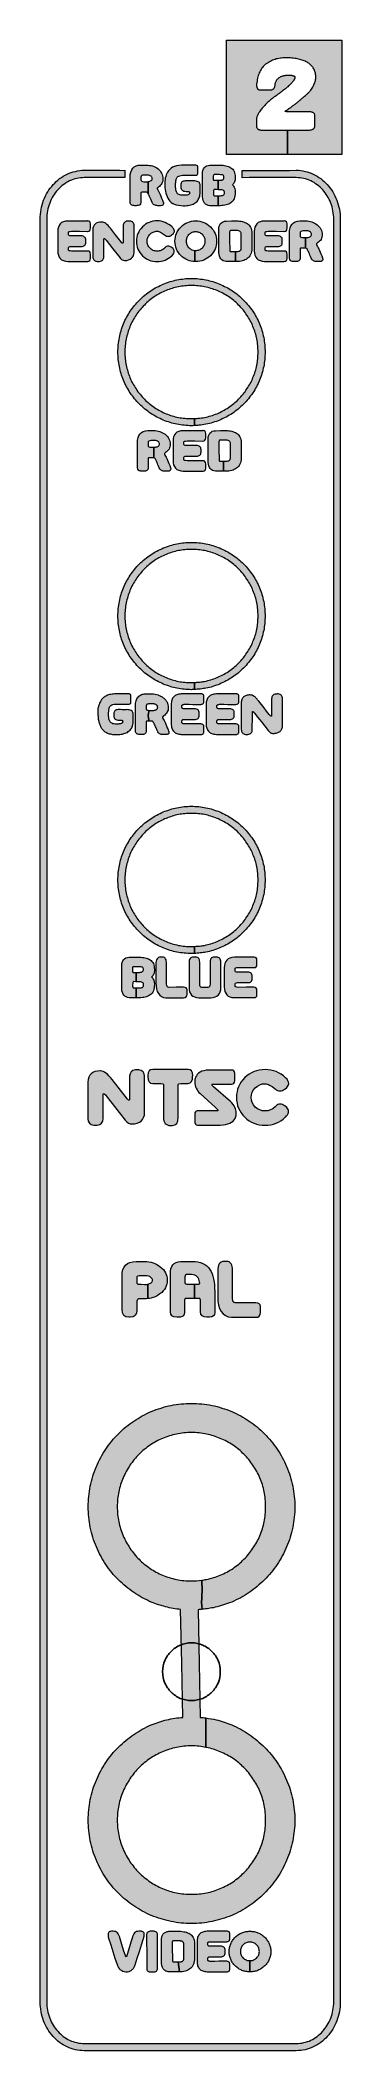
# Model space of a CAD drawing. Header units: millimetres. Extents: x 20 to 38, y -35 to 87.
import ezdxf

# ---------------------------------------------------------------- set-up
doc = ezdxf.new("R2010")
doc.units = ezdxf.units.MM
doc.header["$MEASUREMENT"] = 0
doc.layers.get('0').update_dxf_attribs({"lineweight": 0})
doc.layers.add('Layer 2', color=7, linetype='Continuous', lineweight=0)

# ---------------------------------------------------------------- blocks, each defined once
blk = doc.blocks.new('Block_0')
at = {"layer": 'Layer 2', "transparency": 33554687}
h = blk.add_hatch(color=7, dxfattribs=at)
h.dxf.hatch_style = 2
edge = h.paths.add_edge_path()
edge.add_spline(control_points=[(27.05, 77.46), (27.05, 77.47), (27.04, 77.49), (27.04, 77.5), (26.97, 77.68), (26.9, 77.84), (26.85, 77.96), (26.79, 78.09), (26.74, 78.19), (26.7, 78.26), (26.69, 78.28), (26.68, 78.29), (26.68, 78.31), (26.67, 78.32), (26.67, 78.33), (26.67, 78.34), (26.67, 78.34), (26.67, 78.34), (26.67, 78.35), (26.67, 78.35), (26.67, 78.35), (26.67, 78.35), (26.68, 78.36), (26.68, 78.37), (26.69, 78.38), (26.71, 78.39), (26.72, 78.4), (26.74, 78.41), (26.83, 78.48), (26.9, 78.55), (26.95, 78.64), (27, 78.72), (27.02, 78.82), (27.02, 78.92), (27.02, 78.92), (27.02, 78.93), (27.02, 78.93), (27.02, 78.93), (27.02, 78.93), (27.02, 78.93), (27.02, 79.05), (26.99, 79.16), (26.94, 79.26), (26.89, 79.36), (26.82, 79.44), (26.72, 79.52), (26.62, 79.6), (26.51, 79.66), (26.39, 79.7), (26.27, 79.73), (26.15, 79.75), (26.02, 79.75), (26.02, 79.75), (25.84, 79.75), (25.84, 79.75), (25.84, 79.75), (25.67, 79.75), (25.67, 79.75), (25.67, 79.75), (25.66, 79.75), (25.66, 79.75), (25.66, 79.75), (25.66, 79.75), (25.66, 79.75), (25.45, 79.75), (25.3, 79.69), (25.19, 79.56), (25.09, 79.44), (25.03, 79.25), (25.03, 79), (25.03, 79), (25.03, 78.25), (25.03, 78.25), (25.03, 78.25), (25.03, 77.5), (25.03, 77.5), (25.03, 77.43), (25.05, 77.38), (25.1, 77.34), (25.15, 77.31), (25.22, 77.29), (25.32, 77.29), (25.32, 77.29), (25.36, 77.29), (25.36, 77.29), (25.36, 77.29), (25.4, 77.29), (25.4, 77.29), (25.49, 77.29), (25.56, 77.31), (25.61, 77.34), (25.66, 77.37), (25.68, 77.42), (25.68, 77.48), (25.68, 77.48), (25.68, 77.77), (25.68, 77.77), (25.68, 77.77), (25.68, 78.05), (25.68, 78.05), (25.68, 78.07), (25.69, 78.08), (25.7, 78.09), (25.72, 78.1), (25.74, 78.11), (25.77, 78.11), (25.77, 78.11), (25.9, 78.11), (25.9, 78.11), (25.9, 78.11), (26.02, 78.11), (26.02, 78.11), (26.04, 78.11), (26.05, 78.1), (26.07, 78.09), (26.09, 78.07), (26.11, 78.05), (26.13, 78.01), (26.13, 78.01), (26.13, 78.01), (26.13, 78.01), (26.13, 78.25), (26.13, 78.52), (26.13, 78.75), (26.13, 78.75), (26.12, 78.75), (26.12, 78.75), (26.1, 78.75), (26.09, 78.74), (26.07, 78.74), (26.06, 78.74), (26.04, 78.74), (26.03, 78.74), (26.03, 78.74), (25.95, 78.74), (25.95, 78.74), (25.95, 78.74), (25.87, 78.74), (25.87, 78.74), (25.8, 78.75), (25.76, 78.76), (25.73, 78.78), (25.7, 78.8), (25.68, 78.82), (25.68, 78.85), (25.68, 78.85), (25.68, 78.94), (25.68, 78.94), (25.68, 78.94), (25.68, 79.03), (25.68, 79.03), (25.68, 79.07), (25.7, 79.1), (25.73, 79.12), (25.76, 79.14), (25.8, 79.15), (25.87, 79.15), (25.87, 79.15), (25.97, 79.15), (25.97, 79.15), (25.97, 79.15), (26.07, 79.15), (26.07, 79.15), (26.12, 79.15), (26.16, 79.14), (26.2, 79.13), (26.24, 79.12), (26.27, 79.1), (26.3, 79.08), (26.32, 79.06), (26.34, 79.04), (26.35, 79.01), (26.37, 78.99), (26.37, 78.97), (26.37, 78.94), (26.37, 78.92), (26.37, 78.89), (26.36, 78.87), (26.35, 78.85), (26.33, 78.83), (26.31, 78.81), (26.29, 78.8), (26.26, 78.78), (26.23, 78.77), (26.2, 78.76), (26.17, 78.76), (26.13, 78.75), (26.13, 78.52), (26.13, 78.25), (26.13, 78.01), (26.15, 77.97), (26.18, 77.92), (26.21, 77.84), (26.25, 77.75), (26.3, 77.63), (26.36, 77.49), (26.39, 77.42), (26.43, 77.37), (26.49, 77.34), (26.55, 77.31), (26.63, 77.29), (26.71, 77.29), (26.71, 77.29), (26.8, 77.29), (26.8, 77.29), (26.8, 77.29), (26.88, 77.29), (26.88, 77.29), (26.94, 77.29), (26.98, 77.3), (27.01, 77.32), (27.04, 77.34), (27.05, 77.38), (27.05, 77.42), (27.05, 77.43), (27.05, 77.44), (27.05, 77.46)], knot_values=[0, 0, 0, 0, 1, 1, 1, 2, 2, 2, 3, 3, 3, 4, 4, 4, 5, 5, 5, 6, 6, 6, 7, 7, 7, 8, 8, 8, 9, 9, 9, 10, 10, 10, 11, 11, 11, 12, 12, 12, 13, 13, 13, 14, 14, 14, 15, 15, 15, 16, 16, 16, 17, 17, 17, 18, 18, 18, 19, 19, 19, 20, 20, 20, 21, 21, 21, 22, 22, 22, 23, 23, 23, 24, 24, 24, 25, 25, 25, 26, 26, 26, 27, 27, 27, 28, 28, 28, 29, 29, 29, 30, 30, 30, 31, 31, 31, 32, 32, 32, 33, 33, 33, 34, 34, 34, 35, 35, 35, 36, 36, 36, 37, 37, 37, 38, 38, 38, 39, 39, 39, 40, 40, 40, 41, 41, 41, 42, 42, 42, 43, 43, 43, 44, 44, 44, 45, 45, 45, 46, 46, 46, 47, 47, 47, 48, 48, 48, 49, 49, 49, 50, 50, 50, 51, 51, 51, 52, 52, 52, 53, 53, 53, 54, 54, 54, 55, 55, 55, 56, 56, 56, 57, 57, 57, 58, 58, 58, 59, 59, 59, 60, 60, 60, 61, 61, 61, 62, 62, 62, 63, 63, 63, 64, 64, 64, 65, 65, 65, 66, 66, 66, 67, 67, 67, 68, 68, 68, 69, 69, 69, 70, 70, 70, 71, 71, 71, 72, 72, 72, 72], degree=3, periodic=0)
h = blk.add_hatch(color=7, dxfattribs=at)
h.dxf.hatch_style = 2
edge = h.paths.add_edge_path()
edge.add_spline(control_points=[(29, 79.14), (28.81, 79.14), (28.65, 79.14), (28.55, 79.14), (28.44, 79.14), (28.39, 79.14), (28.38, 79.14), (28.36, 79.14), (28.35, 79.14), (28.34, 79.14), (28.33, 79.14), (28.32, 79.14), (28.31, 79.14), (28.17, 79.14), (28.06, 79.12), (27.98, 79.08), (27.91, 79.05), (27.86, 79), (27.84, 78.94), (27.82, 78.88), (27.81, 78.82), (27.8, 78.75), (27.79, 78.68), (27.78, 78.6), (27.78, 78.52), (27.78, 78.44), (27.79, 78.36), (27.8, 78.29), (27.81, 78.22), (27.83, 78.15), (27.86, 78.09), (27.88, 78.04), (27.93, 77.99), (28, 77.96), (28.06, 77.93), (28.15, 77.92), (28.27, 77.92), (28.32, 77.92), (28.38, 77.92), (28.42, 77.93), (28.47, 77.93), (28.51, 77.94), (28.54, 77.94), (28.57, 77.95), (28.59, 77.97), (28.61, 77.99), (28.62, 78), (28.63, 78.03), (28.64, 78.05), (28.64, 78.05), (28.64, 78.05), (28.64, 78.05), (28.64, 78.05), (28.64, 78.05), (28.64, 78.05), (28.64, 78.09), (28.63, 78.12), (28.62, 78.14), (28.61, 78.15), (28.59, 78.16), (28.57, 78.16), (28.57, 78.16), (28.49, 78.16), (28.49, 78.16), (28.49, 78.16), (28.42, 78.16), (28.42, 78.16), (28.31, 78.16), (28.23, 78.19), (28.18, 78.23), (28.13, 78.28), (28.1, 78.35), (28.1, 78.44), (28.1, 78.44), (28.1, 78.49), (28.1, 78.49), (28.1, 78.49), (28.1, 78.54), (28.1, 78.54), (28.1, 78.62), (28.12, 78.69), (28.17, 78.73), (28.22, 78.77), (28.28, 78.79), (28.37, 78.79), (28.37, 78.79), (28.39, 78.79), (28.39, 78.79), (28.39, 78.79), (28.41, 78.79), (28.41, 78.79), (28.41, 78.79), (28.61, 78.79), (28.61, 78.79), (28.61, 78.79), (28.8, 78.79), (28.8, 78.79), (28.8, 78.79), (28.82, 78.79), (28.82, 78.79), (28.82, 78.79), (28.85, 78.79), (28.85, 78.79), (28.99, 78.79), (29.09, 78.78), (29.16, 78.74), (29.23, 78.7), (29.27, 78.65), (29.27, 78.57), (29.28, 78.49), (29.28, 78.41), (29.28, 78.35), (29.28, 78.29), (29.28, 78.25), (29.28, 78.21), (29.28, 78.14), (29.28, 78.08), (29.27, 78.02), (29.27, 77.96), (29.26, 77.9), (29.25, 77.85), (29.22, 77.76), (29.18, 77.68), (29.13, 77.61), (29.08, 77.53), (29.01, 77.47), (28.92, 77.42), (28.84, 77.38), (28.75, 77.34), (28.64, 77.32), (28.53, 77.3), (28.4, 77.29), (28.27, 77.29), (28.27, 77.29), (28.26, 77.29), (28.26, 77.29), (28.26, 77.29), (28.25, 77.29), (28.25, 77.29), (28.04, 77.29), (27.86, 77.32), (27.71, 77.38), (27.57, 77.44), (27.45, 77.53), (27.38, 77.65), (27.3, 77.77), (27.24, 77.91), (27.2, 78.05), (27.16, 78.2), (27.14, 78.35), (27.14, 78.52), (27.14, 78.55), (27.13, 78.57), (27.13, 78.59), (27.13, 78.62), (27.13, 78.64), (27.13, 78.66), (27.13, 78.8), (27.15, 78.94), (27.19, 79.06), (27.23, 79.19), (27.28, 79.3), (27.36, 79.41), (27.44, 79.52), (27.56, 79.61), (27.72, 79.67), (27.88, 79.73), (28.08, 79.75), (28.32, 79.75), (28.32, 79.75), (28.35, 79.75), (28.35, 79.75), (28.35, 79.75), (28.38, 79.75), (28.38, 79.75), (28.39, 79.75), (28.44, 79.75), (28.55, 79.75), (28.65, 79.75), (28.81, 79.75), (29, 79.75), (29, 79.75), (29.01, 79.75), (29.01, 79.75), (29.01, 79.75), (29.01, 79.75), (29.01, 79.75), (29.05, 79.75), (29.09, 79.73), (29.11, 79.7), (29.13, 79.68), (29.14, 79.64), (29.14, 79.58), (29.14, 79.58), (29.14, 79.44), (29.14, 79.44), (29.14, 79.44), (29.14, 79.29), (29.14, 79.29), (29.14, 79.24), (29.13, 79.2), (29.11, 79.18), (29.09, 79.15), (29.05, 79.14), (29.01, 79.14), (29.01, 79.14), (29.01, 79.14), (29.01, 79.14), (29.01, 79.14), (29, 79.14), (29, 79.14)], knot_values=[0, 0, 0, 0, 1, 1, 1, 2, 2, 2, 3, 3, 3, 4, 4, 4, 5, 5, 5, 6, 6, 6, 7, 7, 7, 8, 8, 8, 9, 9, 9, 10, 10, 10, 11, 11, 11, 12, 12, 12, 13, 13, 13, 14, 14, 14, 15, 15, 15, 16, 16, 16, 17, 17, 17, 18, 18, 18, 19, 19, 19, 20, 20, 20, 21, 21, 21, 22, 22, 22, 23, 23, 23, 24, 24, 24, 25, 25, 25, 26, 26, 26, 27, 27, 27, 28, 28, 28, 29, 29, 29, 30, 30, 30, 31, 31, 31, 32, 32, 32, 33, 33, 33, 34, 34, 34, 35, 35, 35, 36, 36, 36, 37, 37, 37, 38, 38, 38, 39, 39, 39, 40, 40, 40, 41, 41, 41, 42, 42, 42, 43, 43, 43, 44, 44, 44, 45, 45, 45, 46, 46, 46, 47, 47, 47, 48, 48, 48, 49, 49, 49, 50, 50, 50, 51, 51, 51, 52, 52, 52, 53, 53, 53, 54, 54, 54, 55, 55, 55, 56, 56, 56, 57, 57, 57, 58, 58, 58, 59, 59, 59, 60, 60, 60, 61, 61, 61, 62, 62, 62, 63, 63, 63, 64, 64, 64, 65, 65, 65, 66, 66, 66, 67, 67, 67, 68, 68, 68, 69, 69, 69, 70, 70, 70, 70], degree=3, periodic=0)
h = blk.add_hatch(color=7, dxfattribs=at)
h.dxf.hatch_style = 2
edge = h.paths.add_edge_path()
edge.add_spline(control_points=[(31.23, 78.56), (31.29, 78.6), (31.33, 78.65), (31.36, 78.73), (31.39, 78.8), (31.4, 78.9), (31.4, 79.01), (31.4, 79.15), (31.38, 79.27), (31.33, 79.37), (31.29, 79.47), (31.23, 79.54), (31.14, 79.59), (31.05, 79.65), (30.95, 79.69), (30.84, 79.71), (30.74, 79.74), (30.62, 79.75), (30.49, 79.75), (30.49, 79.75), (30.18, 79.75), (30.18, 79.75), (30.18, 79.75), (29.87, 79.75), (29.87, 79.75), (29.72, 79.74), (29.6, 79.69), (29.53, 79.6), (29.45, 79.51), (29.42, 79.38), (29.42, 79.2), (29.42, 79.2), (29.42, 78.51), (29.42, 78.51), (29.42, 78.51), (29.42, 77.83), (29.42, 77.83), (29.43, 77.66), (29.47, 77.54), (29.54, 77.45), (29.62, 77.36), (29.73, 77.31), (29.87, 77.29), (29.87, 77.29), (30.18, 77.29), (30.18, 77.29), (30.18, 77.29), (30.37, 77.29), (30.37, 77.29), (30.37, 77.49), (30.37, 77.69), (30.37, 77.89), (30.37, 77.89), (30.28, 77.89), (30.28, 77.89), (30.28, 77.89), (30.13, 77.89), (30.13, 77.89), (30.11, 77.89), (30.1, 77.91), (30.09, 77.94), (30.08, 77.97), (30.08, 78.02), (30.08, 78.08), (30.08, 78.14), (30.08, 78.18), (30.09, 78.22), (30.1, 78.25), (30.11, 78.26), (30.13, 78.27), (30.13, 78.27), (30.27, 78.27), (30.27, 78.27), (30.27, 78.27), (30.37, 78.26), (30.37, 78.26), (30.37, 78.27), (30.37, 78.28), (30.37, 78.29), (30.37, 78.58), (30.37, 78.63), (30.37, 78.83), (30.37, 78.83), (30.26, 78.83), (30.26, 78.83), (30.26, 78.83), (30.12, 78.83), (30.12, 78.83), (30.12, 78.83), (30.12, 78.83), (30.12, 78.83), (30.12, 78.83), (30.11, 78.83), (30.11, 78.83), (30.09, 78.83), (30.08, 78.85), (30.07, 78.87), (30.07, 78.9), (30.06, 78.94), (30.06, 78.99), (30.06, 78.99), (30.06, 79), (30.06, 79), (30.06, 79), (30.06, 79.01), (30.06, 79.01), (30.06, 79.06), (30.07, 79.1), (30.08, 79.13), (30.09, 79.16), (30.11, 79.17), (30.13, 79.18), (30.13, 79.18), (30.28, 79.18), (30.28, 79.18), (30.28, 79.18), (30.43, 79.18), (30.43, 79.18), (30.48, 79.17), (30.53, 79.17), (30.57, 79.16), (30.61, 79.16), (30.65, 79.15), (30.68, 79.14), (30.69, 79.13), (30.7, 79.11), (30.71, 79.09), (30.72, 79.07), (30.72, 79.05), (30.72, 79.02), (30.72, 79.01), (30.72, 79.01), (30.72, 79), (30.72, 79), (30.72, 78.99), (30.72, 78.98), (30.72, 78.97), (30.72, 78.95), (30.71, 78.93), (30.7, 78.92), (30.69, 78.9), (30.67, 78.88), (30.65, 78.87), (30.64, 78.86), (30.62, 78.85), (30.6, 78.84), (30.58, 78.84), (30.56, 78.84), (30.53, 78.84), (30.51, 78.84), (30.49, 78.84), (30.47, 78.83), (30.44, 78.83), (30.42, 78.83), (30.42, 78.83), (30.41, 78.83), (30.41, 78.83), (30.41, 78.83), (30.4, 78.83), (30.4, 78.83), (30.4, 78.83), (30.37, 78.83), (30.37, 78.83), (30.37, 78.63), (30.37, 78.58), (30.37, 78.29), (30.37, 78.28), (30.37, 78.27), (30.37, 78.26), (30.37, 78.26), (30.41, 78.26), (30.41, 78.26), (30.41, 78.26), (30.42, 78.26), (30.42, 78.26), (30.42, 78.26), (30.43, 78.26), (30.43, 78.26), (30.45, 78.26), (30.46, 78.26), (30.48, 78.26), (30.5, 78.26), (30.52, 78.26), (30.54, 78.26), (30.57, 78.26), (30.59, 78.25), (30.62, 78.25), (30.65, 78.24), (30.68, 78.22), (30.71, 78.2), (30.72, 78.19), (30.73, 78.18), (30.74, 78.16), (30.74, 78.14), (30.75, 78.12), (30.75, 78.09), (30.75, 78.05), (30.74, 78.02), (30.73, 77.99), (30.72, 77.96), (30.7, 77.94), (30.68, 77.92), (30.65, 77.91), (30.61, 77.91), (30.58, 77.9), (30.54, 77.9), (30.49, 77.89), (30.44, 77.89), (30.44, 77.89), (30.37, 77.89), (30.37, 77.89), (30.37, 77.69), (30.37, 77.49), (30.37, 77.29), (30.37, 77.29), (30.49, 77.29), (30.49, 77.29), (30.62, 77.29), (30.74, 77.31), (30.85, 77.34), (30.96, 77.36), (31.06, 77.41), (31.14, 77.47), (31.23, 77.53), (31.29, 77.61), (31.34, 77.71), (31.38, 77.82), (31.4, 77.95), (31.4, 78.09), (31.4, 78.2), (31.39, 78.29), (31.36, 78.37), (31.33, 78.44), (31.29, 78.51), (31.23, 78.56)], knot_values=[0, 0, 0, 0, 1, 1, 1, 2, 2, 2, 3, 3, 3, 4, 4, 4, 5, 5, 5, 6, 6, 6, 7, 7, 7, 8, 8, 8, 9, 9, 9, 10, 10, 10, 11, 11, 11, 12, 12, 12, 13, 13, 13, 14, 14, 14, 15, 15, 15, 16, 16, 16, 17, 17, 17, 18, 18, 18, 19, 19, 19, 20, 20, 20, 21, 21, 21, 22, 22, 22, 23, 23, 23, 24, 24, 24, 25, 25, 25, 26, 26, 26, 27, 27, 27, 28, 28, 28, 29, 29, 29, 30, 30, 30, 31, 31, 31, 32, 32, 32, 33, 33, 33, 34, 34, 34, 35, 35, 35, 36, 36, 36, 37, 37, 37, 38, 38, 38, 39, 39, 39, 40, 40, 40, 41, 41, 41, 42, 42, 42, 43, 43, 43, 44, 44, 44, 45, 45, 45, 46, 46, 46, 47, 47, 47, 48, 48, 48, 49, 49, 49, 50, 50, 50, 51, 51, 51, 52, 52, 52, 53, 53, 53, 54, 54, 54, 55, 55, 55, 56, 56, 56, 57, 57, 57, 58, 58, 58, 59, 59, 59, 60, 60, 60, 61, 61, 61, 62, 62, 62, 63, 63, 63, 64, 64, 64, 65, 65, 65, 66, 66, 66, 67, 67, 67, 68, 68, 68, 69, 69, 69, 70, 70, 70, 71, 71, 71, 72, 72, 72, 73, 73, 73, 74, 74, 74, 75, 75, 75, 76, 76, 76, 77, 77, 77, 78, 78, 78, 78], degree=3, periodic=0)
h = blk.add_hatch(color=7, dxfattribs=at)
h.dxf.hatch_style = 2
edge = h.paths.add_edge_path()
edge.add_spline(control_points=[(20.64, 75.68), (20.64, 75.69), (20.64, 75.69), (20.64, 75.7), (20.64, 75.7), (20.64, 75.71), (20.64, 75.72), (20.64, 75.92), (20.69, 76.08), (20.79, 76.19), (20.89, 76.3), (21.04, 76.36), (21.25, 76.36), (21.25, 76.36), (21.84, 76.36), (21.84, 76.36), (21.84, 76.36), (22.43, 76.36), (22.43, 76.36), (22.43, 76.36), (22.44, 76.36), (22.44, 76.36), (22.45, 76.37), (22.45, 76.37), (22.46, 76.37), (22.51, 76.37), (22.55, 76.35), (22.58, 76.32), (22.61, 76.29), (22.62, 76.25), (22.62, 76.19), (22.62, 76.19), (22.62, 76.07), (22.62, 76.07), (22.62, 76.07), (22.62, 75.95), (22.62, 75.95), (22.62, 75.95), (22.62, 75.94), (22.62, 75.94), (22.62, 75.93), (22.62, 75.93), (22.62, 75.92), (22.62, 75.86), (22.61, 75.81), (22.58, 75.78), (22.55, 75.75), (22.5, 75.73), (22.44, 75.73), (22.44, 75.73), (22.44, 75.73), (22.44, 75.73), (22.44, 75.73), (22.43, 75.73), (22.43, 75.73), (22.43, 75.73), (21.96, 75.74), (21.96, 75.74), (21.96, 75.74), (21.48, 75.74), (21.48, 75.74), (21.42, 75.74), (21.37, 75.73), (21.34, 75.72), (21.3, 75.7), (21.29, 75.68), (21.29, 75.65), (21.29, 75.65), (21.29, 75.61), (21.29, 75.61), (21.29, 75.61), (21.29, 75.57), (21.29, 75.57), (21.29, 75.53), (21.3, 75.5), (21.33, 75.48), (21.35, 75.47), (21.39, 75.46), (21.45, 75.46), (21.45, 75.46), (21.73, 75.46), (21.73, 75.46), (21.73, 75.46), (22.01, 75.46), (22.01, 75.46), (22.02, 75.46), (22.02, 75.46), (22.03, 75.46), (22.04, 75.46), (22.05, 75.46), (22.05, 75.46), (22.15, 75.46), (22.22, 75.44), (22.27, 75.39), (22.31, 75.35), (22.34, 75.29), (22.34, 75.2), (22.34, 75.2), (22.34, 75.14), (22.34, 75.14), (22.34, 75.14), (22.34, 75.07), (22.34, 75.07), (22.34, 74.99), (22.31, 74.93), (22.27, 74.88), (22.22, 74.84), (22.15, 74.82), (22.05, 74.82), (22.05, 74.82), (22.04, 74.82), (22.03, 74.82), (22.02, 74.82), (22.02, 74.82), (22.01, 74.82), (22.01, 74.82), (21.73, 74.82), (21.73, 74.82), (21.73, 74.82), (21.45, 74.82), (21.45, 74.82), (21.39, 74.82), (21.35, 74.81), (21.33, 74.79), (21.3, 74.77), (21.29, 74.74), (21.29, 74.7), (21.29, 74.7), (21.29, 74.66), (21.29, 74.66), (21.29, 74.66), (21.29, 74.62), (21.29, 74.62), (21.29, 74.6), (21.3, 74.57), (21.34, 74.56), (21.37, 74.55), (21.42, 74.54), (21.48, 74.54), (21.48, 74.54), (21.96, 74.54), (21.96, 74.54), (21.96, 74.54), (22.43, 74.54), (22.43, 74.54), (22.43, 74.54), (22.44, 74.54), (22.44, 74.54), (22.44, 74.54), (22.44, 74.54), (22.44, 74.54), (22.5, 74.54), (22.55, 74.53), (22.58, 74.5), (22.61, 74.46), (22.62, 74.42), (22.62, 74.35), (22.62, 74.35), (22.62, 74.35), (22.62, 74.34), (22.62, 74.34), (22.62, 74.33), (22.62, 74.33), (22.62, 74.33), (22.62, 74.21), (22.62, 74.21), (22.62, 74.21), (22.62, 74.09), (22.62, 74.09), (22.62, 74.03), (22.61, 73.99), (22.58, 73.96), (22.55, 73.93), (22.51, 73.91), (22.46, 73.91), (22.45, 73.91), (22.45, 73.91), (22.44, 73.91), (22.44, 73.91), (22.43, 73.91), (22.43, 73.91), (22.43, 73.91), (21.84, 73.91), (21.84, 73.91), (21.84, 73.91), (21.25, 73.91), (21.25, 73.91), (21.04, 73.92), (20.89, 73.98), (20.79, 74.09), (20.69, 74.19), (20.64, 74.35), (20.64, 74.56), (20.64, 74.57), (20.64, 74.57), (20.64, 74.58), (20.64, 74.59), (20.64, 74.59), (20.64, 74.6), (20.64, 74.6), (20.64, 75.14), (20.64, 75.14), (20.64, 75.14), (20.64, 75.68), (20.64, 75.68)], knot_values=[0, 0, 0, 0, 1, 1, 1, 2, 2, 2, 3, 3, 3, 4, 4, 4, 5, 5, 5, 6, 6, 6, 7, 7, 7, 8, 8, 8, 9, 9, 9, 10, 10, 10, 11, 11, 11, 12, 12, 12, 13, 13, 13, 14, 14, 14, 15, 15, 15, 16, 16, 16, 17, 17, 17, 18, 18, 18, 19, 19, 19, 20, 20, 20, 21, 21, 21, 22, 22, 22, 23, 23, 23, 24, 24, 24, 25, 25, 25, 26, 26, 26, 27, 27, 27, 28, 28, 28, 29, 29, 29, 30, 30, 30, 31, 31, 31, 32, 32, 32, 33, 33, 33, 34, 34, 34, 35, 35, 35, 36, 36, 36, 37, 37, 37, 38, 38, 38, 39, 39, 39, 40, 40, 40, 41, 41, 41, 42, 42, 42, 43, 43, 43, 44, 44, 44, 45, 45, 45, 46, 46, 46, 47, 47, 47, 48, 48, 48, 49, 49, 49, 50, 50, 50, 51, 51, 51, 52, 52, 52, 53, 53, 53, 54, 54, 54, 55, 55, 55, 56, 56, 56, 57, 57, 57, 58, 58, 58, 59, 59, 59, 60, 60, 60, 61, 61, 61, 62, 62, 62, 63, 63, 63, 64, 64, 64, 65, 65, 65, 66, 66, 66, 67, 67, 67, 68, 68, 68, 68], degree=3, periodic=0)
h = blk.add_hatch(color=7, dxfattribs=at)
h.dxf.hatch_style = 2
edge = h.paths.add_edge_path()
edge.add_spline(control_points=[(25.27, 74.48), (25.26, 74.31), (25.21, 74.18), (25.11, 74.1), (25.02, 74.01), (24.88, 73.97), (24.69, 73.97), (24.64, 73.97), (24.6, 73.98), (24.55, 74.01), (24.5, 74.04), (24.45, 74.08), (24.4, 74.14), (24.4, 74.14), (23.99, 74.67), (23.99, 74.67), (23.99, 74.67), (23.57, 75.2), (23.57, 75.2), (23.54, 75.24), (23.52, 75.26), (23.5, 75.28), (23.48, 75.29), (23.47, 75.3), (23.46, 75.3), (23.45, 75.3), (23.45, 75.3), (23.45, 75.29), (23.44, 75.29), (23.44, 75.28), (23.44, 75.27), (23.44, 75.27), (23.44, 74.74), (23.44, 74.74), (23.44, 74.74), (23.44, 74.2), (23.44, 74.2), (23.44, 74.12), (23.41, 74.05), (23.37, 74), (23.32, 73.95), (23.26, 73.92), (23.17, 73.91), (23.17, 73.91), (23.09, 73.91), (23.09, 73.91), (23.09, 73.91), (23.02, 73.91), (23.02, 73.91), (22.93, 73.93), (22.87, 73.96), (22.83, 74.01), (22.79, 74.05), (22.77, 74.12), (22.77, 74.2), (22.77, 74.2), (22.76, 74.65), (22.76, 74.65), (22.76, 74.65), (22.76, 75.11), (22.76, 75.11), (22.76, 75.11), (22.76, 75.12), (22.76, 75.12), (22.76, 75.12), (22.76, 75.14), (22.76, 75.14), (22.76, 75.2), (22.76, 75.28), (22.76, 75.39), (22.76, 75.51), (22.76, 75.65), (22.76, 75.81), (22.77, 75.97), (22.81, 76.1), (22.9, 76.18), (22.99, 76.26), (23.13, 76.3), (23.31, 76.3), (23.31, 76.3), (23.31, 76.3), (23.31, 76.3), (23.31, 76.3), (23.32, 76.3), (23.32, 76.3), (23.39, 76.3), (23.47, 76.27), (23.56, 76.21), (23.64, 76.15), (23.73, 76.05), (23.83, 75.93), (23.83, 75.93), (24.14, 75.52), (24.14, 75.52), (24.14, 75.52), (24.46, 75.11), (24.46, 75.11), (24.49, 75.08), (24.51, 75.05), (24.53, 75.04), (24.54, 75.02), (24.56, 75.01), (24.57, 75.01), (24.58, 75.01), (24.59, 75.02), (24.59, 75.03), (24.6, 75.04), (24.6, 75.05), (24.6, 75.07), (24.6, 75.07), (24.6, 75.57), (24.6, 75.57), (24.6, 75.57), (24.61, 76.07), (24.61, 76.07), (24.61, 76.15), (24.63, 76.22), (24.67, 76.26), (24.71, 76.31), (24.77, 76.34), (24.86, 76.36), (24.86, 76.36), (24.93, 76.36), (24.93, 76.36), (24.93, 76.36), (25.01, 76.36), (25.01, 76.36), (25.09, 76.35), (25.16, 76.32), (25.2, 76.27), (25.25, 76.22), (25.27, 76.16), (25.27, 76.07), (25.27, 76.07), (25.27, 75.27), (25.27, 75.27), (25.27, 75.27), (25.27, 74.48), (25.27, 74.48)], knot_values=[0, 0, 0, 0, 1, 1, 1, 2, 2, 2, 3, 3, 3, 4, 4, 4, 5, 5, 5, 6, 6, 6, 7, 7, 7, 8, 8, 8, 9, 9, 9, 10, 10, 10, 11, 11, 11, 12, 12, 12, 13, 13, 13, 14, 14, 14, 15, 15, 15, 16, 16, 16, 17, 17, 17, 18, 18, 18, 19, 19, 19, 20, 20, 20, 21, 21, 21, 22, 22, 22, 23, 23, 23, 24, 24, 24, 25, 25, 25, 26, 26, 26, 27, 27, 27, 28, 28, 28, 29, 29, 29, 30, 30, 30, 31, 31, 31, 32, 32, 32, 33, 33, 33, 34, 34, 34, 35, 35, 35, 36, 36, 36, 37, 37, 37, 38, 38, 38, 39, 39, 39, 40, 40, 40, 41, 41, 41, 42, 42, 42, 43, 43, 43, 44, 44, 44, 45, 45, 45, 46, 46, 46, 46], degree=3, periodic=0)
h = blk.add_hatch(color=7, dxfattribs=at)
h.dxf.hatch_style = 2
edge = h.paths.add_edge_path()
edge.add_spline(control_points=[(27.62, 74.32), (27.6, 74.31), (27.59, 74.3), (27.58, 74.29), (27.57, 74.28), (27.57, 74.27), (27.56, 74.26), (27.44, 74.14), (27.3, 74.05), (27.15, 73.99), (27, 73.93), (26.84, 73.9), (26.67, 73.9), (26.49, 73.9), (26.33, 73.93), (26.18, 73.99), (26.03, 74.05), (25.9, 74.14), (25.78, 74.26), (25.65, 74.38), (25.56, 74.52), (25.5, 74.66), (25.44, 74.81), (25.41, 74.96), (25.41, 75.13), (25.41, 75.3), (25.44, 75.46), (25.5, 75.61), (25.56, 75.75), (25.65, 75.89), (25.78, 76.01), (25.9, 76.13), (26.03, 76.22), (26.18, 76.28), (26.33, 76.34), (26.49, 76.37), (26.67, 76.37), (26.84, 76.37), (27, 76.34), (27.15, 76.27), (27.3, 76.21), (27.44, 76.12), (27.57, 76), (27.62, 75.96), (27.66, 75.91), (27.68, 75.87), (27.7, 75.83), (27.72, 75.79), (27.72, 75.75), (27.72, 75.72), (27.71, 75.69), (27.69, 75.66), (27.68, 75.63), (27.66, 75.6), (27.63, 75.57), (27.63, 75.57), (27.58, 75.54), (27.58, 75.54), (27.58, 75.54), (27.54, 75.51), (27.54, 75.51), (27.5, 75.48), (27.47, 75.46), (27.43, 75.45), (27.4, 75.44), (27.36, 75.43), (27.33, 75.43), (27.29, 75.43), (27.25, 75.44), (27.22, 75.45), (27.18, 75.47), (27.15, 75.49), (27.11, 75.52), (27.03, 75.59), (26.95, 75.64), (26.87, 75.68), (26.8, 75.72), (26.73, 75.74), (26.67, 75.74), (26.58, 75.74), (26.51, 75.72), (26.43, 75.69), (26.36, 75.66), (26.3, 75.62), (26.24, 75.56), (26.18, 75.5), (26.13, 75.44), (26.1, 75.37), (26.07, 75.29), (26.06, 75.22), (26.06, 75.13), (26.06, 75.05), (26.07, 74.98), (26.1, 74.91), (26.13, 74.84), (26.18, 74.77), (26.24, 74.71), (26.3, 74.65), (26.36, 74.61), (26.43, 74.58), (26.51, 74.55), (26.58, 74.54), (26.67, 74.54), (26.75, 74.54), (26.83, 74.55), (26.91, 74.58), (26.98, 74.61), (27.05, 74.66), (27.11, 74.72), (27.11, 74.72), (27.12, 74.73), (27.13, 74.74), (27.13, 74.74), (27.14, 74.75), (27.15, 74.76), (27.18, 74.79), (27.21, 74.81), (27.24, 74.82), (27.27, 74.84), (27.3, 74.84), (27.34, 74.84), (27.37, 74.84), (27.4, 74.84), (27.44, 74.82), (27.47, 74.81), (27.5, 74.79), (27.54, 74.77), (27.54, 74.77), (27.58, 74.73), (27.58, 74.73), (27.58, 74.73), (27.63, 74.69), (27.63, 74.69), (27.65, 74.67), (27.67, 74.64), (27.68, 74.61), (27.7, 74.58), (27.7, 74.55), (27.7, 74.52), (27.7, 74.49), (27.7, 74.46), (27.68, 74.43), (27.67, 74.39), (27.65, 74.36), (27.62, 74.32)], knot_values=[0, 0, 0, 0, 1, 1, 1, 2, 2, 2, 3, 3, 3, 4, 4, 4, 5, 5, 5, 6, 6, 6, 7, 7, 7, 8, 8, 8, 9, 9, 9, 10, 10, 10, 11, 11, 11, 12, 12, 12, 13, 13, 13, 14, 14, 14, 15, 15, 15, 16, 16, 16, 17, 17, 17, 18, 18, 18, 19, 19, 19, 20, 20, 20, 21, 21, 21, 22, 22, 22, 23, 23, 23, 24, 24, 24, 25, 25, 25, 26, 26, 26, 27, 27, 27, 28, 28, 28, 29, 29, 29, 30, 30, 30, 31, 31, 31, 32, 32, 32, 33, 33, 33, 34, 34, 34, 35, 35, 35, 36, 36, 36, 37, 37, 37, 38, 38, 38, 39, 39, 39, 40, 40, 40, 41, 41, 41, 42, 42, 42, 43, 43, 43, 44, 44, 44, 45, 45, 45, 46, 46, 46, 47, 47, 47, 48, 48, 48, 48], degree=3, periodic=0)
h = blk.add_hatch(color=7, dxfattribs=at)
h.dxf.hatch_style = 2
edge = h.paths.add_edge_path()
edge.add_spline(control_points=[(30.18, 75.61), (30.12, 75.75), (30.02, 75.89), (29.9, 76.01), (29.78, 76.13), (29.64, 76.22), (29.49, 76.28), (29.34, 76.34), (29.18, 76.37), (29.01, 76.37), (28.83, 76.37), (28.67, 76.34), (28.52, 76.28), (28.37, 76.22), (28.24, 76.13), (28.12, 76.01), (27.99, 75.89), (27.9, 75.75), (27.84, 75.61), (27.78, 75.46), (27.75, 75.3), (27.75, 75.13), (27.75, 74.96), (27.78, 74.81), (27.84, 74.66), (27.9, 74.52), (27.99, 74.38), (28.12, 74.26), (28.24, 74.14), (28.37, 74.05), (28.52, 73.99), (28.66, 73.94), (28.8, 73.91), (28.95, 73.91), (28.95, 74.13), (28.95, 74.36), (28.95, 74.58), (28.89, 74.59), (28.84, 74.6), (28.78, 74.62), (28.72, 74.65), (28.65, 74.69), (28.6, 74.74), (28.54, 74.8), (28.5, 74.86), (28.47, 74.93), (28.44, 74.99), (28.43, 75.06), (28.43, 75.14), (28.43, 75.22), (28.44, 75.29), (28.47, 75.36), (28.5, 75.42), (28.54, 75.48), (28.6, 75.54), (28.65, 75.59), (28.72, 75.63), (28.78, 75.66), (28.85, 75.69), (28.92, 75.7), (29, 75.7), (29.08, 75.7), (29.16, 75.69), (29.22, 75.66), (29.29, 75.63), (29.35, 75.59), (29.41, 75.54), (29.47, 75.48), (29.51, 75.42), (29.54, 75.36), (29.57, 75.29), (29.58, 75.22), (29.58, 75.14), (29.58, 75.06), (29.57, 74.99), (29.54, 74.93), (29.51, 74.86), (29.47, 74.8), (29.41, 74.74), (29.35, 74.69), (29.29, 74.65), (29.22, 74.62), (29.16, 74.59), (29.08, 74.58), (29, 74.58), (28.99, 74.58), (28.97, 74.58), (28.95, 74.58), (28.95, 74.36), (28.95, 74.13), (28.95, 73.91), (28.97, 73.91), (28.99, 73.9), (29.01, 73.9), (29.18, 73.9), (29.34, 73.93), (29.49, 73.99), (29.64, 74.05), (29.78, 74.14), (29.9, 74.26), (30.02, 74.38), (30.12, 74.52), (30.18, 74.66), (30.24, 74.81), (30.27, 74.96), (30.27, 75.13), (30.27, 75.3), (30.24, 75.46), (30.18, 75.61)], knot_values=[0, 0, 0, 0, 1, 1, 1, 2, 2, 2, 3, 3, 3, 4, 4, 4, 5, 5, 5, 6, 6, 6, 7, 7, 7, 8, 8, 8, 9, 9, 9, 10, 10, 10, 11, 11, 11, 12, 12, 12, 13, 13, 13, 14, 14, 14, 15, 15, 15, 16, 16, 16, 17, 17, 17, 18, 18, 18, 19, 19, 19, 20, 20, 20, 21, 21, 21, 22, 22, 22, 23, 23, 23, 24, 24, 24, 25, 25, 25, 26, 26, 26, 27, 27, 27, 28, 28, 28, 29, 29, 29, 30, 30, 30, 31, 31, 31, 32, 32, 32, 33, 33, 33, 34, 34, 34, 35, 35, 35, 36, 36, 36, 36], degree=3, periodic=0)
h = blk.add_hatch(color=7, dxfattribs=at)
h.dxf.hatch_style = 2
edge = h.paths.add_edge_path()
edge.add_spline(control_points=[(32.33, 75.98), (32.28, 76.08), (32.22, 76.16), (32.13, 76.21), (32.04, 76.26), (31.94, 76.3), (31.84, 76.33), (31.73, 76.35), (31.61, 76.37), (31.48, 76.37), (31.48, 76.37), (31.17, 76.37), (31.17, 76.37), (31.17, 76.37), (30.86, 76.36), (30.86, 76.36), (30.71, 76.35), (30.6, 76.3), (30.52, 76.21), (30.44, 76.12), (30.41, 75.99), (30.41, 75.82), (30.41, 75.82), (30.41, 75.13), (30.41, 75.13), (30.41, 75.13), (30.41, 74.44), (30.41, 74.44), (30.42, 74.28), (30.46, 74.15), (30.53, 74.06), (30.61, 73.97), (30.72, 73.92), (30.86, 73.91), (30.86, 73.91), (31.17, 73.91), (31.17, 73.91), (31.17, 73.91), (31.42, 73.9), (31.42, 73.9), (31.42, 74.11), (31.42, 74.32), (31.42, 74.51), (31.42, 74.51), (31.28, 74.51), (31.28, 74.51), (31.28, 74.51), (31.12, 74.51), (31.12, 74.51), (31.1, 74.51), (31.09, 74.52), (31.08, 74.55), (31.07, 74.58), (31.07, 74.63), (31.07, 74.69), (31.07, 74.69), (31.06, 75.15), (31.06, 75.15), (31.06, 75.15), (31.05, 75.6), (31.05, 75.6), (31.05, 75.6), (31.05, 75.61), (31.05, 75.61), (31.05, 75.61), (31.05, 75.62), (31.05, 75.62), (31.05, 75.67), (31.06, 75.71), (31.07, 75.74), (31.08, 75.77), (31.1, 75.79), (31.12, 75.79), (31.12, 75.79), (31.27, 75.79), (31.27, 75.79), (31.27, 75.79), (31.42, 75.79), (31.42, 75.79), (31.47, 75.79), (31.52, 75.78), (31.56, 75.78), (31.6, 75.77), (31.64, 75.76), (31.67, 75.75), (31.69, 75.73), (31.71, 75.71), (31.73, 75.69), (31.74, 75.67), (31.75, 75.65), (31.76, 75.63), (31.76, 75.35), (31.76, 75.13), (31.76, 74.98), (31.76, 74.82), (31.76, 74.73), (31.77, 74.7), (31.76, 74.66), (31.75, 74.63), (31.74, 74.6), (31.72, 74.58), (31.7, 74.55), (31.67, 74.54), (31.64, 74.53), (31.61, 74.52), (31.57, 74.52), (31.53, 74.51), (31.48, 74.51), (31.43, 74.51), (31.43, 74.51), (31.42, 74.51), (31.42, 74.51), (31.42, 74.32), (31.42, 74.11), (31.42, 73.9), (31.42, 73.9), (31.48, 73.9), (31.48, 73.9), (31.61, 73.9), (31.73, 73.92), (31.84, 73.95), (31.95, 73.98), (32.05, 74.02), (32.13, 74.08), (32.22, 74.14), (32.29, 74.22), (32.33, 74.33), (32.38, 74.43), (32.41, 74.56), (32.42, 74.71), (32.42, 74.71), (32.42, 75.16), (32.42, 75.16), (32.42, 75.16), (32.42, 75.62), (32.42, 75.62), (32.41, 75.76), (32.38, 75.88), (32.33, 75.98)], knot_values=[0, 0, 0, 0, 1, 1, 1, 2, 2, 2, 3, 3, 3, 4, 4, 4, 5, 5, 5, 6, 6, 6, 7, 7, 7, 8, 8, 8, 9, 9, 9, 10, 10, 10, 11, 11, 11, 12, 12, 12, 13, 13, 13, 14, 14, 14, 15, 15, 15, 16, 16, 16, 17, 17, 17, 18, 18, 18, 19, 19, 19, 20, 20, 20, 21, 21, 21, 22, 22, 22, 23, 23, 23, 24, 24, 24, 25, 25, 25, 26, 26, 26, 27, 27, 27, 28, 28, 28, 29, 29, 29, 30, 30, 30, 31, 31, 31, 32, 32, 32, 33, 33, 33, 34, 34, 34, 35, 35, 35, 36, 36, 36, 37, 37, 37, 38, 38, 38, 39, 39, 39, 40, 40, 40, 41, 41, 41, 42, 42, 42, 43, 43, 43, 44, 44, 44, 45, 45, 45, 46, 46, 46, 46], degree=3, periodic=0)
h = blk.add_hatch(color=7, dxfattribs=at)
h.dxf.hatch_style = 2
edge = h.paths.add_edge_path()
edge.add_spline(control_points=[(32.56, 75.68), (32.56, 75.69), (32.56, 75.69), (32.56, 75.7), (32.56, 75.7), (32.56, 75.71), (32.56, 75.72), (32.56, 75.92), (32.61, 76.08), (32.72, 76.19), (32.82, 76.3), (32.97, 76.36), (33.18, 76.36), (33.18, 76.36), (33.77, 76.36), (33.77, 76.36), (33.77, 76.36), (34.36, 76.36), (34.36, 76.36), (34.36, 76.36), (34.37, 76.36), (34.37, 76.36), (34.37, 76.37), (34.38, 76.37), (34.38, 76.37), (34.44, 76.37), (34.48, 76.35), (34.51, 76.32), (34.54, 76.29), (34.55, 76.25), (34.55, 76.19), (34.55, 76.19), (34.55, 76.07), (34.55, 76.07), (34.55, 76.07), (34.55, 75.95), (34.55, 75.95), (34.55, 75.95), (34.55, 75.94), (34.55, 75.94), (34.55, 75.93), (34.55, 75.93), (34.55, 75.92), (34.55, 75.86), (34.54, 75.81), (34.51, 75.78), (34.48, 75.75), (34.43, 75.73), (34.37, 75.73), (34.37, 75.73), (34.36, 75.73), (34.36, 75.73), (34.36, 75.73), (34.36, 75.73), (34.36, 75.73), (34.36, 75.73), (33.88, 75.74), (33.88, 75.74), (33.88, 75.74), (33.41, 75.74), (33.41, 75.74), (33.34, 75.74), (33.3, 75.73), (33.26, 75.72), (33.23, 75.7), (33.21, 75.68), (33.21, 75.65), (33.21, 75.65), (33.21, 75.61), (33.21, 75.61), (33.21, 75.61), (33.21, 75.57), (33.21, 75.57), (33.21, 75.53), (33.23, 75.5), (33.25, 75.48), (33.28, 75.47), (33.32, 75.46), (33.37, 75.46), (33.37, 75.46), (33.65, 75.46), (33.65, 75.46), (33.65, 75.46), (33.93, 75.46), (33.93, 75.46), (33.94, 75.46), (33.95, 75.46), (33.96, 75.46), (33.97, 75.46), (33.97, 75.46), (33.98, 75.46), (34.08, 75.46), (34.15, 75.44), (34.19, 75.39), (34.24, 75.35), (34.26, 75.29), (34.26, 75.2), (34.26, 75.2), (34.26, 75.14), (34.26, 75.14), (34.26, 75.14), (34.26, 75.07), (34.26, 75.07), (34.26, 74.99), (34.24, 74.93), (34.19, 74.88), (34.15, 74.84), (34.08, 74.82), (33.98, 74.82), (33.97, 74.82), (33.97, 74.82), (33.96, 74.82), (33.95, 74.82), (33.94, 74.82), (33.93, 74.82), (33.93, 74.82), (33.65, 74.82), (33.65, 74.82), (33.65, 74.82), (33.37, 74.82), (33.37, 74.82), (33.32, 74.82), (33.28, 74.81), (33.25, 74.79), (33.23, 74.77), (33.21, 74.74), (33.21, 74.7), (33.21, 74.7), (33.21, 74.66), (33.21, 74.66), (33.21, 74.66), (33.21, 74.62), (33.21, 74.62), (33.21, 74.6), (33.23, 74.57), (33.26, 74.56), (33.3, 74.55), (33.34, 74.54), (33.41, 74.54), (33.41, 74.54), (33.88, 74.54), (33.88, 74.54), (33.88, 74.54), (34.36, 74.54), (34.36, 74.54), (34.36, 74.54), (34.36, 74.54), (34.36, 74.54), (34.36, 74.54), (34.37, 74.54), (34.37, 74.54), (34.43, 74.54), (34.48, 74.53), (34.51, 74.5), (34.54, 74.46), (34.55, 74.42), (34.55, 74.35), (34.55, 74.35), (34.55, 74.35), (34.55, 74.34), (34.55, 74.34), (34.55, 74.33), (34.55, 74.33), (34.55, 74.33), (34.55, 74.21), (34.55, 74.21), (34.55, 74.21), (34.55, 74.09), (34.55, 74.09), (34.55, 74.03), (34.54, 73.99), (34.51, 73.96), (34.48, 73.93), (34.44, 73.91), (34.38, 73.91), (34.38, 73.91), (34.37, 73.91), (34.37, 73.91), (34.37, 73.91), (34.36, 73.91), (34.36, 73.91), (34.36, 73.91), (33.77, 73.91), (33.77, 73.91), (33.77, 73.91), (33.18, 73.91), (33.18, 73.91), (32.97, 73.92), (32.82, 73.98), (32.72, 74.09), (32.61, 74.19), (32.56, 74.35), (32.56, 74.56), (32.56, 74.57), (32.56, 74.57), (32.56, 74.58), (32.56, 74.59), (32.56, 74.59), (32.56, 74.6), (32.56, 74.6), (32.56, 75.14), (32.56, 75.14), (32.56, 75.14), (32.56, 75.68), (32.56, 75.68)], knot_values=[0, 0, 0, 0, 1, 1, 1, 2, 2, 2, 3, 3, 3, 4, 4, 4, 5, 5, 5, 6, 6, 6, 7, 7, 7, 8, 8, 8, 9, 9, 9, 10, 10, 10, 11, 11, 11, 12, 12, 12, 13, 13, 13, 14, 14, 14, 15, 15, 15, 16, 16, 16, 17, 17, 17, 18, 18, 18, 19, 19, 19, 20, 20, 20, 21, 21, 21, 22, 22, 22, 23, 23, 23, 24, 24, 24, 25, 25, 25, 26, 26, 26, 27, 27, 27, 28, 28, 28, 29, 29, 29, 30, 30, 30, 31, 31, 31, 32, 32, 32, 33, 33, 33, 34, 34, 34, 35, 35, 35, 36, 36, 36, 37, 37, 37, 38, 38, 38, 39, 39, 39, 40, 40, 40, 41, 41, 41, 42, 42, 42, 43, 43, 43, 44, 44, 44, 45, 45, 45, 46, 46, 46, 47, 47, 47, 48, 48, 48, 49, 49, 49, 50, 50, 50, 51, 51, 51, 52, 52, 52, 53, 53, 53, 54, 54, 54, 55, 55, 55, 56, 56, 56, 57, 57, 57, 58, 58, 58, 59, 59, 59, 60, 60, 60, 61, 61, 61, 62, 62, 62, 63, 63, 63, 64, 64, 64, 65, 65, 65, 66, 66, 66, 67, 67, 67, 68, 68, 68, 68], degree=3, periodic=0)
h = blk.add_hatch(color=7, dxfattribs=at)
h.dxf.hatch_style = 2
edge = h.paths.add_edge_path()
edge.add_spline(control_points=[(36.71, 74.07), (36.71, 74.09), (36.7, 74.1), (36.7, 74.12), (36.63, 74.3), (36.56, 74.45), (36.51, 74.58), (36.45, 74.7), (36.4, 74.8), (36.36, 74.88), (36.35, 74.89), (36.34, 74.91), (36.33, 74.92), (36.33, 74.93), (36.33, 74.94), (36.33, 74.95), (36.33, 74.96), (36.33, 74.96), (36.33, 74.96), (36.33, 74.96), (36.33, 74.96), (36.33, 74.97), (36.33, 74.98), (36.34, 74.99), (36.35, 75), (36.36, 75.01), (36.38, 75.02), (36.39, 75.03), (36.49, 75.09), (36.56, 75.17), (36.61, 75.25), (36.65, 75.34), (36.68, 75.43), (36.68, 75.54), (36.68, 75.54), (36.68, 75.54), (36.68, 75.54), (36.68, 75.54), (36.68, 75.54), (36.68, 75.54), (36.68, 75.66), (36.65, 75.77), (36.6, 75.87), (36.55, 75.97), (36.47, 76.06), (36.37, 76.13), (36.27, 76.21), (36.16, 76.27), (36.05, 76.31), (35.93, 76.35), (35.81, 76.37), (35.68, 76.37), (35.68, 76.37), (35.5, 76.37), (35.5, 76.37), (35.5, 76.37), (35.32, 76.37), (35.32, 76.37), (35.32, 76.37), (35.32, 76.37), (35.32, 76.37), (35.32, 76.37), (35.32, 76.37), (35.32, 76.37), (35.11, 76.37), (34.95, 76.3), (34.85, 76.18), (34.74, 76.05), (34.69, 75.86), (34.69, 75.61), (34.69, 75.61), (34.69, 74.86), (34.69, 74.86), (34.69, 74.86), (34.69, 74.11), (34.69, 74.11), (34.69, 74.04), (34.71, 73.99), (34.76, 73.96), (34.81, 73.92), (34.88, 73.9), (34.97, 73.9), (34.97, 73.9), (35.02, 73.9), (35.02, 73.9), (35.02, 73.9), (35.06, 73.9), (35.06, 73.9), (35.15, 73.9), (35.22, 73.92), (35.27, 73.95), (35.31, 73.98), (35.34, 74.03), (35.34, 74.1), (35.34, 74.1), (35.34, 74.38), (35.34, 74.38), (35.34, 74.38), (35.34, 74.66), (35.34, 74.66), (35.34, 74.68), (35.34, 74.7), (35.36, 74.71), (35.38, 74.72), (35.4, 74.72), (35.43, 74.72), (35.43, 74.72), (35.55, 74.72), (35.55, 74.72), (35.55, 74.72), (35.66, 74.72), (35.66, 74.72), (35.66, 74.93), (35.66, 75.14), (35.66, 75.36), (35.66, 75.36), (35.61, 75.36), (35.61, 75.36), (35.61, 75.36), (35.52, 75.36), (35.52, 75.36), (35.46, 75.36), (35.42, 75.37), (35.38, 75.39), (35.35, 75.41), (35.34, 75.43), (35.34, 75.46), (35.34, 75.46), (35.34, 75.55), (35.34, 75.55), (35.34, 75.55), (35.34, 75.64), (35.34, 75.64), (35.34, 75.68), (35.35, 75.71), (35.38, 75.73), (35.42, 75.75), (35.46, 75.76), (35.52, 75.77), (35.52, 75.77), (35.63, 75.77), (35.63, 75.77), (35.63, 75.77), (35.73, 75.77), (35.73, 75.77), (35.78, 75.77), (35.82, 75.76), (35.86, 75.75), (35.9, 75.73), (35.93, 75.71), (35.96, 75.69), (35.98, 75.67), (36, 75.65), (36.01, 75.63), (36.02, 75.6), (36.03, 75.58), (36.03, 75.55), (36.03, 75.53), (36.03, 75.51), (36.01, 75.49), (36, 75.46), (35.99, 75.44), (35.97, 75.43), (35.94, 75.41), (35.92, 75.4), (35.89, 75.39), (35.85, 75.37), (35.82, 75.37), (35.78, 75.36), (35.76, 75.36), (35.75, 75.36), (35.73, 75.36), (35.72, 75.36), (35.7, 75.35), (35.69, 75.35), (35.69, 75.35), (35.66, 75.36), (35.66, 75.36), (35.66, 75.14), (35.66, 74.93), (35.66, 74.72), (35.66, 74.72), (35.68, 74.72), (35.68, 74.72), (35.7, 74.72), (35.71, 74.71), (35.73, 74.7), (35.75, 74.68), (35.77, 74.66), (35.78, 74.63), (35.8, 74.6), (35.83, 74.54), (35.87, 74.45), (35.91, 74.36), (35.96, 74.25), (36.02, 74.1), (36.05, 74.04), (36.09, 73.99), (36.15, 73.95), (36.21, 73.92), (36.28, 73.9), (36.37, 73.9), (36.37, 73.9), (36.45, 73.9), (36.45, 73.9), (36.45, 73.9), (36.54, 73.9), (36.54, 73.9), (36.59, 73.9), (36.64, 73.91), (36.67, 73.94), (36.7, 73.96), (36.71, 73.99), (36.71, 74.03), (36.71, 74.04), (36.71, 74.06), (36.71, 74.07)], knot_values=[0, 0, 0, 0, 1, 1, 1, 2, 2, 2, 3, 3, 3, 4, 4, 4, 5, 5, 5, 6, 6, 6, 7, 7, 7, 8, 8, 8, 9, 9, 9, 10, 10, 10, 11, 11, 11, 12, 12, 12, 13, 13, 13, 14, 14, 14, 15, 15, 15, 16, 16, 16, 17, 17, 17, 18, 18, 18, 19, 19, 19, 20, 20, 20, 21, 21, 21, 22, 22, 22, 23, 23, 23, 24, 24, 24, 25, 25, 25, 26, 26, 26, 27, 27, 27, 28, 28, 28, 29, 29, 29, 30, 30, 30, 31, 31, 31, 32, 32, 32, 33, 33, 33, 34, 34, 34, 35, 35, 35, 36, 36, 36, 37, 37, 37, 38, 38, 38, 39, 39, 39, 40, 40, 40, 41, 41, 41, 42, 42, 42, 43, 43, 43, 44, 44, 44, 45, 45, 45, 46, 46, 46, 47, 47, 47, 48, 48, 48, 49, 49, 49, 50, 50, 50, 51, 51, 51, 52, 52, 52, 53, 53, 53, 54, 54, 54, 55, 55, 55, 56, 56, 56, 57, 57, 57, 58, 58, 58, 59, 59, 59, 60, 60, 60, 61, 61, 61, 62, 62, 62, 63, 63, 63, 64, 64, 64, 65, 65, 65, 66, 66, 66, 67, 67, 67, 68, 68, 68, 69, 69, 69, 70, 70, 70, 71, 71, 71, 72, 72, 72, 72], degree=3, periodic=0)
at = {"layer": 'Layer 2'}
for points, knots in [([(27.05, 77.46), (27.05, 77.47), (27.04, 77.49), (27.04, 77.5), (26.97, 77.68), (26.9, 77.84), (26.85, 77.96), (26.79, 78.09), (26.74, 78.19), (26.7, 78.26), (26.69, 78.28), (26.68, 78.29), (26.68, 78.31), (26.67, 78.32), (26.67, 78.33), (26.67, 78.34), (26.67, 78.34), (26.67, 78.34), (26.67, 78.35), (26.67, 78.35), (26.67, 78.35), (26.67, 78.35), (26.68, 78.36), (26.68, 78.37), (26.69, 78.38), (26.71, 78.39), (26.72, 78.4), (26.74, 78.41), (26.83, 78.48), (26.9, 78.55), (26.95, 78.64), (27, 78.72), (27.02, 78.82), (27.02, 78.92), (27.02, 78.92), (27.02, 78.93), (27.02, 78.93), (27.02, 78.93), (27.02, 78.93), (27.02, 78.93), (27.02, 79.05), (26.99, 79.16), (26.94, 79.26), (26.89, 79.36), (26.82, 79.44), (26.72, 79.52), (26.62, 79.6), (26.51, 79.66), (26.39, 79.7), (26.27, 79.73), (26.15, 79.75), (26.02, 79.75), (26.02, 79.75), (25.84, 79.75), (25.84, 79.75), (25.84, 79.75), (25.67, 79.75), (25.67, 79.75), (25.67, 79.75), (25.66, 79.75), (25.66, 79.75), (25.66, 79.75), (25.66, 79.75), (25.66, 79.75), (25.45, 79.75), (25.3, 79.69), (25.19, 79.56), (25.09, 79.44), (25.03, 79.25), (25.03, 79), (25.03, 79), (25.03, 78.25), (25.03, 78.25), (25.03, 78.25), (25.03, 77.5), (25.03, 77.5), (25.03, 77.43), (25.05, 77.38), (25.1, 77.34), (25.15, 77.31), (25.22, 77.29), (25.32, 77.29), (25.32, 77.29), (25.36, 77.29), (25.36, 77.29), (25.36, 77.29), (25.4, 77.29), (25.4, 77.29), (25.49, 77.29), (25.56, 77.31), (25.61, 77.34), (25.66, 77.37), (25.68, 77.42), (25.68, 77.48), (25.68, 77.48), (25.68, 77.77), (25.68, 77.77), (25.68, 77.77), (25.68, 78.05), (25.68, 78.05), (25.68, 78.07), (25.69, 78.08), (25.7, 78.09), (25.72, 78.1), (25.74, 78.11), (25.77, 78.11), (25.77, 78.11), (25.9, 78.11), (25.9, 78.11), (25.9, 78.11), (26.02, 78.11), (26.02, 78.11), (26.04, 78.11), (26.05, 78.1), (26.07, 78.09), (26.09, 78.07), (26.11, 78.05), (26.13, 78.01), (26.13, 78.01), (26.13, 78.01), (26.13, 78.01), (26.13, 78.25), (26.13, 78.52), (26.13, 78.75), (26.13, 78.75), (26.12, 78.75), (26.12, 78.75), (26.1, 78.75), (26.09, 78.74), (26.07, 78.74), (26.06, 78.74), (26.04, 78.74), (26.03, 78.74), (26.03, 78.74), (25.95, 78.74), (25.95, 78.74), (25.95, 78.74), (25.87, 78.74), (25.87, 78.74), (25.8, 78.75), (25.76, 78.76), (25.73, 78.78), (25.7, 78.8), (25.68, 78.82), (25.68, 78.85), (25.68, 78.85), (25.68, 78.94), (25.68, 78.94), (25.68, 78.94), (25.68, 79.03), (25.68, 79.03), (25.68, 79.07), (25.7, 79.1), (25.73, 79.12), (25.76, 79.14), (25.8, 79.15), (25.87, 79.15), (25.87, 79.15), (25.97, 79.15), (25.97, 79.15), (25.97, 79.15), (26.07, 79.15), (26.07, 79.15), (26.12, 79.15), (26.16, 79.14), (26.2, 79.13), (26.24, 79.12), (26.27, 79.1), (26.3, 79.08), (26.32, 79.06), (26.34, 79.04), (26.35, 79.01), (26.37, 78.99), (26.37, 78.97), (26.37, 78.94), (26.37, 78.92), (26.37, 78.89), (26.36, 78.87), (26.35, 78.85), (26.33, 78.83), (26.31, 78.81), (26.29, 78.8), (26.26, 78.78), (26.23, 78.77), (26.2, 78.76), (26.17, 78.76), (26.13, 78.75), (26.13, 78.52), (26.13, 78.25), (26.13, 78.01), (26.15, 77.97), (26.18, 77.92), (26.21, 77.84), (26.25, 77.75), (26.3, 77.63), (26.36, 77.49), (26.39, 77.42), (26.43, 77.37), (26.49, 77.34), (26.55, 77.31), (26.63, 77.29), (26.71, 77.29), (26.71, 77.29), (26.8, 77.29), (26.8, 77.29), (26.8, 77.29), (26.88, 77.29), (26.88, 77.29), (26.94, 77.29), (26.98, 77.3), (27.01, 77.32), (27.04, 77.34), (27.05, 77.38), (27.05, 77.42), (27.05, 77.43), (27.05, 77.44), (27.05, 77.46)], [0, 0, 0, 0, 1, 1, 1, 2, 2, 2, 3, 3, 3, 4, 4, 4, 5, 5, 5, 6, 6, 6, 7, 7, 7, 8, 8, 8, 9, 9, 9, 10, 10, 10, 11, 11, 11, 12, 12, 12, 13, 13, 13, 14, 14, 14, 15, 15, 15, 16, 16, 16, 17, 17, 17, 18, 18, 18, 19, 19, 19, 20, 20, 20, 21, 21, 21, 22, 22, 22, 23, 23, 23, 24, 24, 24, 25, 25, 25, 26, 26, 26, 27, 27, 27, 28, 28, 28, 29, 29, 29, 30, 30, 30, 31, 31, 31, 32, 32, 32, 33, 33, 33, 34, 34, 34, 35, 35, 35, 36, 36, 36, 37, 37, 37, 38, 38, 38, 39, 39, 39, 40, 40, 40, 41, 41, 41, 42, 42, 42, 43, 43, 43, 44, 44, 44, 45, 45, 45, 46, 46, 46, 47, 47, 47, 48, 48, 48, 49, 49, 49, 50, 50, 50, 51, 51, 51, 52, 52, 52, 53, 53, 53, 54, 54, 54, 55, 55, 55, 56, 56, 56, 57, 57, 57, 58, 58, 58, 59, 59, 59, 60, 60, 60, 61, 61, 61, 62, 62, 62, 63, 63, 63, 64, 64, 64, 65, 65, 65, 66, 66, 66, 67, 67, 67, 68, 68, 68, 69, 69, 69, 70, 70, 70, 71, 71, 71, 72, 72, 72, 72]), ([(29, 79.14), (28.81, 79.14), (28.65, 79.14), (28.55, 79.14), (28.44, 79.14), (28.39, 79.14), (28.38, 79.14), (28.36, 79.14), (28.35, 79.14), (28.34, 79.14), (28.33, 79.14), (28.32, 79.14), (28.31, 79.14), (28.17, 79.14), (28.06, 79.12), (27.98, 79.08), (27.91, 79.05), (27.86, 79), (27.84, 78.94), (27.82, 78.88), (27.81, 78.82), (27.8, 78.75), (27.79, 78.68), (27.78, 78.6), (27.78, 78.52), (27.78, 78.44), (27.79, 78.36), (27.8, 78.29), (27.81, 78.22), (27.83, 78.15), (27.86, 78.09), (27.88, 78.04), (27.93, 77.99), (28, 77.96), (28.06, 77.93), (28.15, 77.92), (28.27, 77.92), (28.32, 77.92), (28.38, 77.92), (28.42, 77.93), (28.47, 77.93), (28.51, 77.94), (28.54, 77.94), (28.57, 77.95), (28.59, 77.97), (28.61, 77.99), (28.62, 78), (28.63, 78.03), (28.64, 78.05), (28.64, 78.05), (28.64, 78.05), (28.64, 78.05), (28.64, 78.05), (28.64, 78.05), (28.64, 78.05), (28.64, 78.09), (28.63, 78.12), (28.62, 78.14), (28.61, 78.15), (28.59, 78.16), (28.57, 78.16), (28.57, 78.16), (28.49, 78.16), (28.49, 78.16), (28.49, 78.16), (28.42, 78.16), (28.42, 78.16), (28.31, 78.16), (28.23, 78.19), (28.18, 78.23), (28.13, 78.28), (28.1, 78.35), (28.1, 78.44), (28.1, 78.44), (28.1, 78.49), (28.1, 78.49), (28.1, 78.49), (28.1, 78.54), (28.1, 78.54), (28.1, 78.62), (28.12, 78.69), (28.17, 78.73), (28.22, 78.77), (28.28, 78.79), (28.37, 78.79), (28.37, 78.79), (28.39, 78.79), (28.39, 78.79), (28.39, 78.79), (28.41, 78.79), (28.41, 78.79), (28.41, 78.79), (28.61, 78.79), (28.61, 78.79), (28.61, 78.79), (28.8, 78.79), (28.8, 78.79), (28.8, 78.79), (28.82, 78.79), (28.82, 78.79), (28.82, 78.79), (28.85, 78.79), (28.85, 78.79), (28.99, 78.79), (29.09, 78.78), (29.16, 78.74), (29.23, 78.7), (29.27, 78.65), (29.27, 78.57), (29.28, 78.49), (29.28, 78.41), (29.28, 78.35), (29.28, 78.29), (29.28, 78.25), (29.28, 78.21), (29.28, 78.14), (29.28, 78.08), (29.27, 78.02), (29.27, 77.96), (29.26, 77.9), (29.25, 77.85), (29.22, 77.76), (29.18, 77.68), (29.13, 77.61), (29.08, 77.53), (29.01, 77.47), (28.92, 77.42), (28.84, 77.38), (28.75, 77.34), (28.64, 77.32), (28.53, 77.3), (28.4, 77.29), (28.27, 77.29), (28.27, 77.29), (28.26, 77.29), (28.26, 77.29), (28.26, 77.29), (28.25, 77.29), (28.25, 77.29), (28.04, 77.29), (27.86, 77.32), (27.71, 77.38), (27.57, 77.44), (27.45, 77.53), (27.38, 77.65), (27.3, 77.77), (27.24, 77.91), (27.2, 78.05), (27.16, 78.2), (27.14, 78.35), (27.14, 78.52), (27.14, 78.55), (27.13, 78.57), (27.13, 78.59), (27.13, 78.62), (27.13, 78.64), (27.13, 78.66), (27.13, 78.8), (27.15, 78.94), (27.19, 79.06), (27.23, 79.19), (27.28, 79.3), (27.36, 79.41), (27.44, 79.52), (27.56, 79.61), (27.72, 79.67), (27.88, 79.73), (28.08, 79.75), (28.32, 79.75), (28.32, 79.75), (28.35, 79.75), (28.35, 79.75), (28.35, 79.75), (28.38, 79.75), (28.38, 79.75), (28.39, 79.75), (28.44, 79.75), (28.55, 79.75), (28.65, 79.75), (28.81, 79.75), (29, 79.75), (29, 79.75), (29.01, 79.75), (29.01, 79.75), (29.01, 79.75), (29.01, 79.75), (29.01, 79.75), (29.05, 79.75), (29.09, 79.73), (29.11, 79.7), (29.13, 79.68), (29.14, 79.64), (29.14, 79.58), (29.14, 79.58), (29.14, 79.44), (29.14, 79.44), (29.14, 79.44), (29.14, 79.29), (29.14, 79.29), (29.14, 79.24), (29.13, 79.2), (29.11, 79.18), (29.09, 79.15), (29.05, 79.14), (29.01, 79.14), (29.01, 79.14), (29.01, 79.14), (29.01, 79.14), (29.01, 79.14), (29, 79.14), (29, 79.14)], [0, 0, 0, 0, 1, 1, 1, 2, 2, 2, 3, 3, 3, 4, 4, 4, 5, 5, 5, 6, 6, 6, 7, 7, 7, 8, 8, 8, 9, 9, 9, 10, 10, 10, 11, 11, 11, 12, 12, 12, 13, 13, 13, 14, 14, 14, 15, 15, 15, 16, 16, 16, 17, 17, 17, 18, 18, 18, 19, 19, 19, 20, 20, 20, 21, 21, 21, 22, 22, 22, 23, 23, 23, 24, 24, 24, 25, 25, 25, 26, 26, 26, 27, 27, 27, 28, 28, 28, 29, 29, 29, 30, 30, 30, 31, 31, 31, 32, 32, 32, 33, 33, 33, 34, 34, 34, 35, 35, 35, 36, 36, 36, 37, 37, 37, 38, 38, 38, 39, 39, 39, 40, 40, 40, 41, 41, 41, 42, 42, 42, 43, 43, 43, 44, 44, 44, 45, 45, 45, 46, 46, 46, 47, 47, 47, 48, 48, 48, 49, 49, 49, 50, 50, 50, 51, 51, 51, 52, 52, 52, 53, 53, 53, 54, 54, 54, 55, 55, 55, 56, 56, 56, 57, 57, 57, 58, 58, 58, 59, 59, 59, 60, 60, 60, 61, 61, 61, 62, 62, 62, 63, 63, 63, 64, 64, 64, 65, 65, 65, 66, 66, 66, 67, 67, 67, 68, 68, 68, 69, 69, 69, 70, 70, 70, 70]), ([(31.23, 78.56), (31.29, 78.6), (31.33, 78.65), (31.36, 78.73), (31.39, 78.8), (31.4, 78.9), (31.4, 79.01), (31.4, 79.15), (31.38, 79.27), (31.33, 79.37), (31.29, 79.47), (31.23, 79.54), (31.14, 79.59), (31.05, 79.65), (30.95, 79.69), (30.84, 79.71), (30.74, 79.74), (30.62, 79.75), (30.49, 79.75), (30.49, 79.75), (30.18, 79.75), (30.18, 79.75), (30.18, 79.75), (29.87, 79.75), (29.87, 79.75), (29.72, 79.74), (29.6, 79.69), (29.53, 79.6), (29.45, 79.51), (29.42, 79.38), (29.42, 79.2), (29.42, 79.2), (29.42, 78.51), (29.42, 78.51), (29.42, 78.51), (29.42, 77.83), (29.42, 77.83), (29.43, 77.66), (29.47, 77.54), (29.54, 77.45), (29.62, 77.36), (29.73, 77.31), (29.87, 77.29), (29.87, 77.29), (30.18, 77.29), (30.18, 77.29), (30.18, 77.29), (30.37, 77.29), (30.37, 77.29), (30.37, 77.49), (30.37, 77.69), (30.37, 77.89), (30.37, 77.89), (30.28, 77.89), (30.28, 77.89), (30.28, 77.89), (30.13, 77.89), (30.13, 77.89), (30.11, 77.89), (30.1, 77.91), (30.09, 77.94), (30.08, 77.97), (30.08, 78.02), (30.08, 78.08), (30.08, 78.14), (30.08, 78.18), (30.09, 78.22), (30.1, 78.25), (30.11, 78.26), (30.13, 78.27), (30.13, 78.27), (30.27, 78.27), (30.27, 78.27), (30.27, 78.27), (30.37, 78.26), (30.37, 78.26), (30.37, 78.27), (30.37, 78.28), (30.37, 78.29), (30.37, 78.58), (30.37, 78.63), (30.37, 78.83), (30.37, 78.83), (30.26, 78.83), (30.26, 78.83), (30.26, 78.83), (30.12, 78.83), (30.12, 78.83), (30.12, 78.83), (30.12, 78.83), (30.12, 78.83), (30.12, 78.83), (30.11, 78.83), (30.11, 78.83), (30.09, 78.83), (30.08, 78.85), (30.07, 78.87), (30.07, 78.9), (30.06, 78.94), (30.06, 78.99), (30.06, 78.99), (30.06, 79), (30.06, 79), (30.06, 79), (30.06, 79.01), (30.06, 79.01), (30.06, 79.06), (30.07, 79.1), (30.08, 79.13), (30.09, 79.16), (30.11, 79.17), (30.13, 79.18), (30.13, 79.18), (30.28, 79.18), (30.28, 79.18), (30.28, 79.18), (30.43, 79.18), (30.43, 79.18), (30.48, 79.17), (30.53, 79.17), (30.57, 79.16), (30.61, 79.16), (30.65, 79.15), (30.68, 79.14), (30.69, 79.13), (30.7, 79.11), (30.71, 79.09), (30.72, 79.07), (30.72, 79.05), (30.72, 79.02), (30.72, 79.01), (30.72, 79.01), (30.72, 79), (30.72, 79), (30.72, 78.99), (30.72, 78.98), (30.72, 78.97), (30.72, 78.95), (30.71, 78.93), (30.7, 78.92), (30.69, 78.9), (30.67, 78.88), (30.65, 78.87), (30.64, 78.86), (30.62, 78.85), (30.6, 78.84), (30.58, 78.84), (30.56, 78.84), (30.53, 78.84), (30.51, 78.84), (30.49, 78.84), (30.47, 78.83), (30.44, 78.83), (30.42, 78.83), (30.42, 78.83), (30.41, 78.83), (30.41, 78.83), (30.41, 78.83), (30.4, 78.83), (30.4, 78.83), (30.4, 78.83), (30.37, 78.83), (30.37, 78.83), (30.37, 78.63), (30.37, 78.58), (30.37, 78.29), (30.37, 78.28), (30.37, 78.27), (30.37, 78.26), (30.37, 78.26), (30.41, 78.26), (30.41, 78.26), (30.41, 78.26), (30.42, 78.26), (30.42, 78.26), (30.42, 78.26), (30.43, 78.26), (30.43, 78.26), (30.45, 78.26), (30.46, 78.26), (30.48, 78.26), (30.5, 78.26), (30.52, 78.26), (30.54, 78.26), (30.57, 78.26), (30.59, 78.25), (30.62, 78.25), (30.65, 78.24), (30.68, 78.22), (30.71, 78.2), (30.72, 78.19), (30.73, 78.18), (30.74, 78.16), (30.74, 78.14), (30.75, 78.12), (30.75, 78.09), (30.75, 78.05), (30.74, 78.02), (30.73, 77.99), (30.72, 77.96), (30.7, 77.94), (30.68, 77.92), (30.65, 77.91), (30.61, 77.91), (30.58, 77.9), (30.54, 77.9), (30.49, 77.89), (30.44, 77.89), (30.44, 77.89), (30.37, 77.89), (30.37, 77.89), (30.37, 77.69), (30.37, 77.49), (30.37, 77.29), (30.37, 77.29), (30.49, 77.29), (30.49, 77.29), (30.62, 77.29), (30.74, 77.31), (30.85, 77.34), (30.96, 77.36), (31.06, 77.41), (31.14, 77.47), (31.23, 77.53), (31.29, 77.61), (31.34, 77.71), (31.38, 77.82), (31.4, 77.95), (31.4, 78.09), (31.4, 78.2), (31.39, 78.29), (31.36, 78.37), (31.33, 78.44), (31.29, 78.51), (31.23, 78.56)], [0, 0, 0, 0, 1, 1, 1, 2, 2, 2, 3, 3, 3, 4, 4, 4, 5, 5, 5, 6, 6, 6, 7, 7, 7, 8, 8, 8, 9, 9, 9, 10, 10, 10, 11, 11, 11, 12, 12, 12, 13, 13, 13, 14, 14, 14, 15, 15, 15, 16, 16, 16, 17, 17, 17, 18, 18, 18, 19, 19, 19, 20, 20, 20, 21, 21, 21, 22, 22, 22, 23, 23, 23, 24, 24, 24, 25, 25, 25, 26, 26, 26, 27, 27, 27, 28, 28, 28, 29, 29, 29, 30, 30, 30, 31, 31, 31, 32, 32, 32, 33, 33, 33, 34, 34, 34, 35, 35, 35, 36, 36, 36, 37, 37, 37, 38, 38, 38, 39, 39, 39, 40, 40, 40, 41, 41, 41, 42, 42, 42, 43, 43, 43, 44, 44, 44, 45, 45, 45, 46, 46, 46, 47, 47, 47, 48, 48, 48, 49, 49, 49, 50, 50, 50, 51, 51, 51, 52, 52, 52, 53, 53, 53, 54, 54, 54, 55, 55, 55, 56, 56, 56, 57, 57, 57, 58, 58, 58, 59, 59, 59, 60, 60, 60, 61, 61, 61, 62, 62, 62, 63, 63, 63, 64, 64, 64, 65, 65, 65, 66, 66, 66, 67, 67, 67, 68, 68, 68, 69, 69, 69, 70, 70, 70, 71, 71, 71, 72, 72, 72, 73, 73, 73, 74, 74, 74, 75, 75, 75, 76, 76, 76, 77, 77, 77, 78, 78, 78, 78]), ([(20.64, 75.68), (20.64, 75.69), (20.64, 75.69), (20.64, 75.7), (20.64, 75.7), (20.64, 75.71), (20.64, 75.72), (20.64, 75.92), (20.69, 76.08), (20.79, 76.19), (20.89, 76.3), (21.04, 76.36), (21.25, 76.36), (21.25, 76.36), (21.84, 76.36), (21.84, 76.36), (21.84, 76.36), (22.43, 76.36), (22.43, 76.36), (22.43, 76.36), (22.44, 76.36), (22.44, 76.36), (22.45, 76.37), (22.45, 76.37), (22.46, 76.37), (22.51, 76.37), (22.55, 76.35), (22.58, 76.32), (22.61, 76.29), (22.62, 76.25), (22.62, 76.19), (22.62, 76.19), (22.62, 76.07), (22.62, 76.07), (22.62, 76.07), (22.62, 75.95), (22.62, 75.95), (22.62, 75.95), (22.62, 75.94), (22.62, 75.94), (22.62, 75.93), (22.62, 75.93), (22.62, 75.92), (22.62, 75.86), (22.61, 75.81), (22.58, 75.78), (22.55, 75.75), (22.5, 75.73), (22.44, 75.73), (22.44, 75.73), (22.44, 75.73), (22.44, 75.73), (22.44, 75.73), (22.43, 75.73), (22.43, 75.73), (22.43, 75.73), (21.96, 75.74), (21.96, 75.74), (21.96, 75.74), (21.48, 75.74), (21.48, 75.74), (21.42, 75.74), (21.37, 75.73), (21.34, 75.72), (21.3, 75.7), (21.29, 75.68), (21.29, 75.65), (21.29, 75.65), (21.29, 75.61), (21.29, 75.61), (21.29, 75.61), (21.29, 75.57), (21.29, 75.57), (21.29, 75.53), (21.3, 75.5), (21.33, 75.48), (21.35, 75.47), (21.39, 75.46), (21.45, 75.46), (21.45, 75.46), (21.73, 75.46), (21.73, 75.46), (21.73, 75.46), (22.01, 75.46), (22.01, 75.46), (22.02, 75.46), (22.02, 75.46), (22.03, 75.46), (22.04, 75.46), (22.05, 75.46), (22.05, 75.46), (22.15, 75.46), (22.22, 75.44), (22.27, 75.39), (22.31, 75.35), (22.34, 75.29), (22.34, 75.2), (22.34, 75.2), (22.34, 75.14), (22.34, 75.14), (22.34, 75.14), (22.34, 75.07), (22.34, 75.07), (22.34, 74.99), (22.31, 74.93), (22.27, 74.88), (22.22, 74.84), (22.15, 74.82), (22.05, 74.82), (22.05, 74.82), (22.04, 74.82), (22.03, 74.82), (22.02, 74.82), (22.02, 74.82), (22.01, 74.82), (22.01, 74.82), (21.73, 74.82), (21.73, 74.82), (21.73, 74.82), (21.45, 74.82), (21.45, 74.82), (21.39, 74.82), (21.35, 74.81), (21.33, 74.79), (21.3, 74.77), (21.29, 74.74), (21.29, 74.7), (21.29, 74.7), (21.29, 74.66), (21.29, 74.66), (21.29, 74.66), (21.29, 74.62), (21.29, 74.62), (21.29, 74.6), (21.3, 74.57), (21.34, 74.56), (21.37, 74.55), (21.42, 74.54), (21.48, 74.54), (21.48, 74.54), (21.96, 74.54), (21.96, 74.54), (21.96, 74.54), (22.43, 74.54), (22.43, 74.54), (22.43, 74.54), (22.44, 74.54), (22.44, 74.54), (22.44, 74.54), (22.44, 74.54), (22.44, 74.54), (22.5, 74.54), (22.55, 74.53), (22.58, 74.5), (22.61, 74.46), (22.62, 74.42), (22.62, 74.35), (22.62, 74.35), (22.62, 74.35), (22.62, 74.34), (22.62, 74.34), (22.62, 74.33), (22.62, 74.33), (22.62, 74.33), (22.62, 74.21), (22.62, 74.21), (22.62, 74.21), (22.62, 74.09), (22.62, 74.09), (22.62, 74.03), (22.61, 73.99), (22.58, 73.96), (22.55, 73.93), (22.51, 73.91), (22.46, 73.91), (22.45, 73.91), (22.45, 73.91), (22.44, 73.91), (22.44, 73.91), (22.43, 73.91), (22.43, 73.91), (22.43, 73.91), (21.84, 73.91), (21.84, 73.91), (21.84, 73.91), (21.25, 73.91), (21.25, 73.91), (21.04, 73.92), (20.89, 73.98), (20.79, 74.09), (20.69, 74.19), (20.64, 74.35), (20.64, 74.56), (20.64, 74.57), (20.64, 74.57), (20.64, 74.58), (20.64, 74.59), (20.64, 74.59), (20.64, 74.6), (20.64, 74.6), (20.64, 75.14), (20.64, 75.14), (20.64, 75.14), (20.64, 75.68), (20.64, 75.68)], [0, 0, 0, 0, 1, 1, 1, 2, 2, 2, 3, 3, 3, 4, 4, 4, 5, 5, 5, 6, 6, 6, 7, 7, 7, 8, 8, 8, 9, 9, 9, 10, 10, 10, 11, 11, 11, 12, 12, 12, 13, 13, 13, 14, 14, 14, 15, 15, 15, 16, 16, 16, 17, 17, 17, 18, 18, 18, 19, 19, 19, 20, 20, 20, 21, 21, 21, 22, 22, 22, 23, 23, 23, 24, 24, 24, 25, 25, 25, 26, 26, 26, 27, 27, 27, 28, 28, 28, 29, 29, 29, 30, 30, 30, 31, 31, 31, 32, 32, 32, 33, 33, 33, 34, 34, 34, 35, 35, 35, 36, 36, 36, 37, 37, 37, 38, 38, 38, 39, 39, 39, 40, 40, 40, 41, 41, 41, 42, 42, 42, 43, 43, 43, 44, 44, 44, 45, 45, 45, 46, 46, 46, 47, 47, 47, 48, 48, 48, 49, 49, 49, 50, 50, 50, 51, 51, 51, 52, 52, 52, 53, 53, 53, 54, 54, 54, 55, 55, 55, 56, 56, 56, 57, 57, 57, 58, 58, 58, 59, 59, 59, 60, 60, 60, 61, 61, 61, 62, 62, 62, 63, 63, 63, 64, 64, 64, 65, 65, 65, 66, 66, 66, 67, 67, 67, 68, 68, 68, 68]), ([(25.27, 74.48), (25.26, 74.31), (25.21, 74.18), (25.11, 74.1), (25.02, 74.01), (24.88, 73.97), (24.69, 73.97), (24.64, 73.97), (24.6, 73.98), (24.55, 74.01), (24.5, 74.04), (24.45, 74.08), (24.4, 74.14), (24.4, 74.14), (23.99, 74.67), (23.99, 74.67), (23.99, 74.67), (23.57, 75.2), (23.57, 75.2), (23.54, 75.24), (23.52, 75.26), (23.5, 75.28), (23.48, 75.29), (23.47, 75.3), (23.46, 75.3), (23.45, 75.3), (23.45, 75.3), (23.45, 75.29), (23.44, 75.29), (23.44, 75.28), (23.44, 75.27), (23.44, 75.27), (23.44, 74.74), (23.44, 74.74), (23.44, 74.74), (23.44, 74.2), (23.44, 74.2), (23.44, 74.12), (23.41, 74.05), (23.37, 74), (23.32, 73.95), (23.26, 73.92), (23.17, 73.91), (23.17, 73.91), (23.09, 73.91), (23.09, 73.91), (23.09, 73.91), (23.02, 73.91), (23.02, 73.91), (22.93, 73.93), (22.87, 73.96), (22.83, 74.01), (22.79, 74.05), (22.77, 74.12), (22.77, 74.2), (22.77, 74.2), (22.76, 74.65), (22.76, 74.65), (22.76, 74.65), (22.76, 75.11), (22.76, 75.11), (22.76, 75.11), (22.76, 75.12), (22.76, 75.12), (22.76, 75.12), (22.76, 75.14), (22.76, 75.14), (22.76, 75.2), (22.76, 75.28), (22.76, 75.39), (22.76, 75.51), (22.76, 75.65), (22.76, 75.81), (22.77, 75.97), (22.81, 76.1), (22.9, 76.18), (22.99, 76.26), (23.13, 76.3), (23.31, 76.3), (23.31, 76.3), (23.31, 76.3), (23.31, 76.3), (23.31, 76.3), (23.32, 76.3), (23.32, 76.3), (23.39, 76.3), (23.47, 76.27), (23.56, 76.21), (23.64, 76.15), (23.73, 76.05), (23.83, 75.93), (23.83, 75.93), (24.14, 75.52), (24.14, 75.52), (24.14, 75.52), (24.46, 75.11), (24.46, 75.11), (24.49, 75.08), (24.51, 75.05), (24.53, 75.04), (24.54, 75.02), (24.56, 75.01), (24.57, 75.01), (24.58, 75.01), (24.59, 75.02), (24.59, 75.03), (24.6, 75.04), (24.6, 75.05), (24.6, 75.07), (24.6, 75.07), (24.6, 75.57), (24.6, 75.57), (24.6, 75.57), (24.61, 76.07), (24.61, 76.07), (24.61, 76.15), (24.63, 76.22), (24.67, 76.26), (24.71, 76.31), (24.77, 76.34), (24.86, 76.36), (24.86, 76.36), (24.93, 76.36), (24.93, 76.36), (24.93, 76.36), (25.01, 76.36), (25.01, 76.36), (25.09, 76.35), (25.16, 76.32), (25.2, 76.27), (25.25, 76.22), (25.27, 76.16), (25.27, 76.07), (25.27, 76.07), (25.27, 75.27), (25.27, 75.27), (25.27, 75.27), (25.27, 74.48), (25.27, 74.48)], [0, 0, 0, 0, 1, 1, 1, 2, 2, 2, 3, 3, 3, 4, 4, 4, 5, 5, 5, 6, 6, 6, 7, 7, 7, 8, 8, 8, 9, 9, 9, 10, 10, 10, 11, 11, 11, 12, 12, 12, 13, 13, 13, 14, 14, 14, 15, 15, 15, 16, 16, 16, 17, 17, 17, 18, 18, 18, 19, 19, 19, 20, 20, 20, 21, 21, 21, 22, 22, 22, 23, 23, 23, 24, 24, 24, 25, 25, 25, 26, 26, 26, 27, 27, 27, 28, 28, 28, 29, 29, 29, 30, 30, 30, 31, 31, 31, 32, 32, 32, 33, 33, 33, 34, 34, 34, 35, 35, 35, 36, 36, 36, 37, 37, 37, 38, 38, 38, 39, 39, 39, 40, 40, 40, 41, 41, 41, 42, 42, 42, 43, 43, 43, 44, 44, 44, 45, 45, 45, 46, 46, 46, 46]), ([(27.62, 74.32), (27.6, 74.31), (27.59, 74.3), (27.58, 74.29), (27.57, 74.28), (27.57, 74.27), (27.56, 74.26), (27.44, 74.14), (27.3, 74.05), (27.15, 73.99), (27, 73.93), (26.84, 73.9), (26.67, 73.9), (26.49, 73.9), (26.33, 73.93), (26.18, 73.99), (26.03, 74.05), (25.9, 74.14), (25.78, 74.26), (25.65, 74.38), (25.56, 74.52), (25.5, 74.66), (25.44, 74.81), (25.41, 74.96), (25.41, 75.13), (25.41, 75.3), (25.44, 75.46), (25.5, 75.61), (25.56, 75.75), (25.65, 75.89), (25.78, 76.01), (25.9, 76.13), (26.03, 76.22), (26.18, 76.28), (26.33, 76.34), (26.49, 76.37), (26.67, 76.37), (26.84, 76.37), (27, 76.34), (27.15, 76.27), (27.3, 76.21), (27.44, 76.12), (27.57, 76), (27.62, 75.96), (27.66, 75.91), (27.68, 75.87), (27.7, 75.83), (27.72, 75.79), (27.72, 75.75), (27.72, 75.72), (27.71, 75.69), (27.69, 75.66), (27.68, 75.63), (27.66, 75.6), (27.63, 75.57), (27.63, 75.57), (27.58, 75.54), (27.58, 75.54), (27.58, 75.54), (27.54, 75.51), (27.54, 75.51), (27.5, 75.48), (27.47, 75.46), (27.43, 75.45), (27.4, 75.44), (27.36, 75.43), (27.33, 75.43), (27.29, 75.43), (27.25, 75.44), (27.22, 75.45), (27.18, 75.47), (27.15, 75.49), (27.11, 75.52), (27.03, 75.59), (26.95, 75.64), (26.87, 75.68), (26.8, 75.72), (26.73, 75.74), (26.67, 75.74), (26.58, 75.74), (26.51, 75.72), (26.43, 75.69), (26.36, 75.66), (26.3, 75.62), (26.24, 75.56), (26.18, 75.5), (26.13, 75.44), (26.1, 75.37), (26.07, 75.29), (26.06, 75.22), (26.06, 75.13), (26.06, 75.05), (26.07, 74.98), (26.1, 74.91), (26.13, 74.84), (26.18, 74.77), (26.24, 74.71), (26.3, 74.65), (26.36, 74.61), (26.43, 74.58), (26.51, 74.55), (26.58, 74.54), (26.67, 74.54), (26.75, 74.54), (26.83, 74.55), (26.91, 74.58), (26.98, 74.61), (27.05, 74.66), (27.11, 74.72), (27.11, 74.72), (27.12, 74.73), (27.13, 74.74), (27.13, 74.74), (27.14, 74.75), (27.15, 74.76), (27.18, 74.79), (27.21, 74.81), (27.24, 74.82), (27.27, 74.84), (27.3, 74.84), (27.34, 74.84), (27.37, 74.84), (27.4, 74.84), (27.44, 74.82), (27.47, 74.81), (27.5, 74.79), (27.54, 74.77), (27.54, 74.77), (27.58, 74.73), (27.58, 74.73), (27.58, 74.73), (27.63, 74.69), (27.63, 74.69), (27.65, 74.67), (27.67, 74.64), (27.68, 74.61), (27.7, 74.58), (27.7, 74.55), (27.7, 74.52), (27.7, 74.49), (27.7, 74.46), (27.68, 74.43), (27.67, 74.39), (27.65, 74.36), (27.62, 74.32)], [0, 0, 0, 0, 1, 1, 1, 2, 2, 2, 3, 3, 3, 4, 4, 4, 5, 5, 5, 6, 6, 6, 7, 7, 7, 8, 8, 8, 9, 9, 9, 10, 10, 10, 11, 11, 11, 12, 12, 12, 13, 13, 13, 14, 14, 14, 15, 15, 15, 16, 16, 16, 17, 17, 17, 18, 18, 18, 19, 19, 19, 20, 20, 20, 21, 21, 21, 22, 22, 22, 23, 23, 23, 24, 24, 24, 25, 25, 25, 26, 26, 26, 27, 27, 27, 28, 28, 28, 29, 29, 29, 30, 30, 30, 31, 31, 31, 32, 32, 32, 33, 33, 33, 34, 34, 34, 35, 35, 35, 36, 36, 36, 37, 37, 37, 38, 38, 38, 39, 39, 39, 40, 40, 40, 41, 41, 41, 42, 42, 42, 43, 43, 43, 44, 44, 44, 45, 45, 45, 46, 46, 46, 47, 47, 47, 48, 48, 48, 48]), ([(30.18, 75.61), (30.12, 75.75), (30.02, 75.89), (29.9, 76.01), (29.78, 76.13), (29.64, 76.22), (29.49, 76.28), (29.34, 76.34), (29.18, 76.37), (29.01, 76.37), (28.83, 76.37), (28.67, 76.34), (28.52, 76.28), (28.37, 76.22), (28.24, 76.13), (28.12, 76.01), (27.99, 75.89), (27.9, 75.75), (27.84, 75.61), (27.78, 75.46), (27.75, 75.3), (27.75, 75.13), (27.75, 74.96), (27.78, 74.81), (27.84, 74.66), (27.9, 74.52), (27.99, 74.38), (28.12, 74.26), (28.24, 74.14), (28.37, 74.05), (28.52, 73.99), (28.66, 73.94), (28.8, 73.91), (28.95, 73.91), (28.95, 74.13), (28.95, 74.36), (28.95, 74.58), (28.89, 74.59), (28.84, 74.6), (28.78, 74.62), (28.72, 74.65), (28.65, 74.69), (28.6, 74.74), (28.54, 74.8), (28.5, 74.86), (28.47, 74.93), (28.44, 74.99), (28.43, 75.06), (28.43, 75.14), (28.43, 75.22), (28.44, 75.29), (28.47, 75.36), (28.5, 75.42), (28.54, 75.48), (28.6, 75.54), (28.65, 75.59), (28.72, 75.63), (28.78, 75.66), (28.85, 75.69), (28.92, 75.7), (29, 75.7), (29.08, 75.7), (29.16, 75.69), (29.22, 75.66), (29.29, 75.63), (29.35, 75.59), (29.41, 75.54), (29.47, 75.48), (29.51, 75.42), (29.54, 75.36), (29.57, 75.29), (29.58, 75.22), (29.58, 75.14), (29.58, 75.06), (29.57, 74.99), (29.54, 74.93), (29.51, 74.86), (29.47, 74.8), (29.41, 74.74), (29.35, 74.69), (29.29, 74.65), (29.22, 74.62), (29.16, 74.59), (29.08, 74.58), (29, 74.58), (28.99, 74.58), (28.97, 74.58), (28.95, 74.58), (28.95, 74.36), (28.95, 74.13), (28.95, 73.91), (28.97, 73.91), (28.99, 73.9), (29.01, 73.9), (29.18, 73.9), (29.34, 73.93), (29.49, 73.99), (29.64, 74.05), (29.78, 74.14), (29.9, 74.26), (30.02, 74.38), (30.12, 74.52), (30.18, 74.66), (30.24, 74.81), (30.27, 74.96), (30.27, 75.13), (30.27, 75.3), (30.24, 75.46), (30.18, 75.61)], [0, 0, 0, 0, 1, 1, 1, 2, 2, 2, 3, 3, 3, 4, 4, 4, 5, 5, 5, 6, 6, 6, 7, 7, 7, 8, 8, 8, 9, 9, 9, 10, 10, 10, 11, 11, 11, 12, 12, 12, 13, 13, 13, 14, 14, 14, 15, 15, 15, 16, 16, 16, 17, 17, 17, 18, 18, 18, 19, 19, 19, 20, 20, 20, 21, 21, 21, 22, 22, 22, 23, 23, 23, 24, 24, 24, 25, 25, 25, 26, 26, 26, 27, 27, 27, 28, 28, 28, 29, 29, 29, 30, 30, 30, 31, 31, 31, 32, 32, 32, 33, 33, 33, 34, 34, 34, 35, 35, 35, 36, 36, 36, 36]), ([(32.33, 75.98), (32.28, 76.08), (32.22, 76.16), (32.13, 76.21), (32.04, 76.26), (31.94, 76.3), (31.84, 76.33), (31.73, 76.35), (31.61, 76.37), (31.48, 76.37), (31.48, 76.37), (31.17, 76.37), (31.17, 76.37), (31.17, 76.37), (30.86, 76.36), (30.86, 76.36), (30.71, 76.35), (30.6, 76.3), (30.52, 76.21), (30.44, 76.12), (30.41, 75.99), (30.41, 75.82), (30.41, 75.82), (30.41, 75.13), (30.41, 75.13), (30.41, 75.13), (30.41, 74.44), (30.41, 74.44), (30.42, 74.28), (30.46, 74.15), (30.53, 74.06), (30.61, 73.97), (30.72, 73.92), (30.86, 73.91), (30.86, 73.91), (31.17, 73.91), (31.17, 73.91), (31.17, 73.91), (31.42, 73.9), (31.42, 73.9), (31.42, 74.11), (31.42, 74.32), (31.42, 74.51), (31.42, 74.51), (31.28, 74.51), (31.28, 74.51), (31.28, 74.51), (31.12, 74.51), (31.12, 74.51), (31.1, 74.51), (31.09, 74.52), (31.08, 74.55), (31.07, 74.58), (31.07, 74.63), (31.07, 74.69), (31.07, 74.69), (31.06, 75.15), (31.06, 75.15), (31.06, 75.15), (31.05, 75.6), (31.05, 75.6), (31.05, 75.6), (31.05, 75.61), (31.05, 75.61), (31.05, 75.61), (31.05, 75.62), (31.05, 75.62), (31.05, 75.67), (31.06, 75.71), (31.07, 75.74), (31.08, 75.77), (31.1, 75.79), (31.12, 75.79), (31.12, 75.79), (31.27, 75.79), (31.27, 75.79), (31.27, 75.79), (31.42, 75.79), (31.42, 75.79), (31.47, 75.79), (31.52, 75.78), (31.56, 75.78), (31.6, 75.77), (31.64, 75.76), (31.67, 75.75), (31.69, 75.73), (31.71, 75.71), (31.73, 75.69), (31.74, 75.67), (31.75, 75.65), (31.76, 75.63), (31.76, 75.35), (31.76, 75.13), (31.76, 74.98), (31.76, 74.82), (31.76, 74.73), (31.77, 74.7), (31.76, 74.66), (31.75, 74.63), (31.74, 74.6), (31.72, 74.58), (31.7, 74.55), (31.67, 74.54), (31.64, 74.53), (31.61, 74.52), (31.57, 74.52), (31.53, 74.51), (31.48, 74.51), (31.43, 74.51), (31.43, 74.51), (31.42, 74.51), (31.42, 74.51), (31.42, 74.32), (31.42, 74.11), (31.42, 73.9), (31.42, 73.9), (31.48, 73.9), (31.48, 73.9), (31.61, 73.9), (31.73, 73.92), (31.84, 73.95), (31.95, 73.98), (32.05, 74.02), (32.13, 74.08), (32.22, 74.14), (32.29, 74.22), (32.33, 74.33), (32.38, 74.43), (32.41, 74.56), (32.42, 74.71), (32.42, 74.71), (32.42, 75.16), (32.42, 75.16), (32.42, 75.16), (32.42, 75.62), (32.42, 75.62), (32.41, 75.76), (32.38, 75.88), (32.33, 75.98)], [0, 0, 0, 0, 1, 1, 1, 2, 2, 2, 3, 3, 3, 4, 4, 4, 5, 5, 5, 6, 6, 6, 7, 7, 7, 8, 8, 8, 9, 9, 9, 10, 10, 10, 11, 11, 11, 12, 12, 12, 13, 13, 13, 14, 14, 14, 15, 15, 15, 16, 16, 16, 17, 17, 17, 18, 18, 18, 19, 19, 19, 20, 20, 20, 21, 21, 21, 22, 22, 22, 23, 23, 23, 24, 24, 24, 25, 25, 25, 26, 26, 26, 27, 27, 27, 28, 28, 28, 29, 29, 29, 30, 30, 30, 31, 31, 31, 32, 32, 32, 33, 33, 33, 34, 34, 34, 35, 35, 35, 36, 36, 36, 37, 37, 37, 38, 38, 38, 39, 39, 39, 40, 40, 40, 41, 41, 41, 42, 42, 42, 43, 43, 43, 44, 44, 44, 45, 45, 45, 46, 46, 46, 46]), ([(32.56, 75.68), (32.56, 75.69), (32.56, 75.69), (32.56, 75.7), (32.56, 75.7), (32.56, 75.71), (32.56, 75.72), (32.56, 75.92), (32.61, 76.08), (32.72, 76.19), (32.82, 76.3), (32.97, 76.36), (33.18, 76.36), (33.18, 76.36), (33.77, 76.36), (33.77, 76.36), (33.77, 76.36), (34.36, 76.36), (34.36, 76.36), (34.36, 76.36), (34.37, 76.36), (34.37, 76.36), (34.37, 76.37), (34.38, 76.37), (34.38, 76.37), (34.44, 76.37), (34.48, 76.35), (34.51, 76.32), (34.54, 76.29), (34.55, 76.25), (34.55, 76.19), (34.55, 76.19), (34.55, 76.07), (34.55, 76.07), (34.55, 76.07), (34.55, 75.95), (34.55, 75.95), (34.55, 75.95), (34.55, 75.94), (34.55, 75.94), (34.55, 75.93), (34.55, 75.93), (34.55, 75.92), (34.55, 75.86), (34.54, 75.81), (34.51, 75.78), (34.48, 75.75), (34.43, 75.73), (34.37, 75.73), (34.37, 75.73), (34.36, 75.73), (34.36, 75.73), (34.36, 75.73), (34.36, 75.73), (34.36, 75.73), (34.36, 75.73), (33.88, 75.74), (33.88, 75.74), (33.88, 75.74), (33.41, 75.74), (33.41, 75.74), (33.34, 75.74), (33.3, 75.73), (33.26, 75.72), (33.23, 75.7), (33.21, 75.68), (33.21, 75.65), (33.21, 75.65), (33.21, 75.61), (33.21, 75.61), (33.21, 75.61), (33.21, 75.57), (33.21, 75.57), (33.21, 75.53), (33.23, 75.5), (33.25, 75.48), (33.28, 75.47), (33.32, 75.46), (33.37, 75.46), (33.37, 75.46), (33.65, 75.46), (33.65, 75.46), (33.65, 75.46), (33.93, 75.46), (33.93, 75.46), (33.94, 75.46), (33.95, 75.46), (33.96, 75.46), (33.97, 75.46), (33.97, 75.46), (33.98, 75.46), (34.08, 75.46), (34.15, 75.44), (34.19, 75.39), (34.24, 75.35), (34.26, 75.29), (34.26, 75.2), (34.26, 75.2), (34.26, 75.14), (34.26, 75.14), (34.26, 75.14), (34.26, 75.07), (34.26, 75.07), (34.26, 74.99), (34.24, 74.93), (34.19, 74.88), (34.15, 74.84), (34.08, 74.82), (33.98, 74.82), (33.97, 74.82), (33.97, 74.82), (33.96, 74.82), (33.95, 74.82), (33.94, 74.82), (33.93, 74.82), (33.93, 74.82), (33.65, 74.82), (33.65, 74.82), (33.65, 74.82), (33.37, 74.82), (33.37, 74.82), (33.32, 74.82), (33.28, 74.81), (33.25, 74.79), (33.23, 74.77), (33.21, 74.74), (33.21, 74.7), (33.21, 74.7), (33.21, 74.66), (33.21, 74.66), (33.21, 74.66), (33.21, 74.62), (33.21, 74.62), (33.21, 74.6), (33.23, 74.57), (33.26, 74.56), (33.3, 74.55), (33.34, 74.54), (33.41, 74.54), (33.41, 74.54), (33.88, 74.54), (33.88, 74.54), (33.88, 74.54), (34.36, 74.54), (34.36, 74.54), (34.36, 74.54), (34.36, 74.54), (34.36, 74.54), (34.36, 74.54), (34.37, 74.54), (34.37, 74.54), (34.43, 74.54), (34.48, 74.53), (34.51, 74.5), (34.54, 74.46), (34.55, 74.42), (34.55, 74.35), (34.55, 74.35), (34.55, 74.35), (34.55, 74.34), (34.55, 74.34), (34.55, 74.33), (34.55, 74.33), (34.55, 74.33), (34.55, 74.21), (34.55, 74.21), (34.55, 74.21), (34.55, 74.09), (34.55, 74.09), (34.55, 74.03), (34.54, 73.99), (34.51, 73.96), (34.48, 73.93), (34.44, 73.91), (34.38, 73.91), (34.38, 73.91), (34.37, 73.91), (34.37, 73.91), (34.37, 73.91), (34.36, 73.91), (34.36, 73.91), (34.36, 73.91), (33.77, 73.91), (33.77, 73.91), (33.77, 73.91), (33.18, 73.91), (33.18, 73.91), (32.97, 73.92), (32.82, 73.98), (32.72, 74.09), (32.61, 74.19), (32.56, 74.35), (32.56, 74.56), (32.56, 74.57), (32.56, 74.57), (32.56, 74.58), (32.56, 74.59), (32.56, 74.59), (32.56, 74.6), (32.56, 74.6), (32.56, 75.14), (32.56, 75.14), (32.56, 75.14), (32.56, 75.68), (32.56, 75.68)], [0, 0, 0, 0, 1, 1, 1, 2, 2, 2, 3, 3, 3, 4, 4, 4, 5, 5, 5, 6, 6, 6, 7, 7, 7, 8, 8, 8, 9, 9, 9, 10, 10, 10, 11, 11, 11, 12, 12, 12, 13, 13, 13, 14, 14, 14, 15, 15, 15, 16, 16, 16, 17, 17, 17, 18, 18, 18, 19, 19, 19, 20, 20, 20, 21, 21, 21, 22, 22, 22, 23, 23, 23, 24, 24, 24, 25, 25, 25, 26, 26, 26, 27, 27, 27, 28, 28, 28, 29, 29, 29, 30, 30, 30, 31, 31, 31, 32, 32, 32, 33, 33, 33, 34, 34, 34, 35, 35, 35, 36, 36, 36, 37, 37, 37, 38, 38, 38, 39, 39, 39, 40, 40, 40, 41, 41, 41, 42, 42, 42, 43, 43, 43, 44, 44, 44, 45, 45, 45, 46, 46, 46, 47, 47, 47, 48, 48, 48, 49, 49, 49, 50, 50, 50, 51, 51, 51, 52, 52, 52, 53, 53, 53, 54, 54, 54, 55, 55, 55, 56, 56, 56, 57, 57, 57, 58, 58, 58, 59, 59, 59, 60, 60, 60, 61, 61, 61, 62, 62, 62, 63, 63, 63, 64, 64, 64, 65, 65, 65, 66, 66, 66, 67, 67, 67, 68, 68, 68, 68]), ([(36.71, 74.07), (36.71, 74.09), (36.7, 74.1), (36.7, 74.12), (36.63, 74.3), (36.56, 74.45), (36.51, 74.58), (36.45, 74.7), (36.4, 74.8), (36.36, 74.88), (36.35, 74.89), (36.34, 74.91), (36.33, 74.92), (36.33, 74.93), (36.33, 74.94), (36.33, 74.95), (36.33, 74.96), (36.33, 74.96), (36.33, 74.96), (36.33, 74.96), (36.33, 74.96), (36.33, 74.97), (36.33, 74.98), (36.34, 74.99), (36.35, 75), (36.36, 75.01), (36.38, 75.02), (36.39, 75.03), (36.49, 75.09), (36.56, 75.17), (36.61, 75.25), (36.65, 75.34), (36.68, 75.43), (36.68, 75.54), (36.68, 75.54), (36.68, 75.54), (36.68, 75.54), (36.68, 75.54), (36.68, 75.54), (36.68, 75.54), (36.68, 75.66), (36.65, 75.77), (36.6, 75.87), (36.55, 75.97), (36.47, 76.06), (36.37, 76.13), (36.27, 76.21), (36.16, 76.27), (36.05, 76.31), (35.93, 76.35), (35.81, 76.37), (35.68, 76.37), (35.68, 76.37), (35.5, 76.37), (35.5, 76.37), (35.5, 76.37), (35.32, 76.37), (35.32, 76.37), (35.32, 76.37), (35.32, 76.37), (35.32, 76.37), (35.32, 76.37), (35.32, 76.37), (35.32, 76.37), (35.11, 76.37), (34.95, 76.3), (34.85, 76.18), (34.74, 76.05), (34.69, 75.86), (34.69, 75.61), (34.69, 75.61), (34.69, 74.86), (34.69, 74.86), (34.69, 74.86), (34.69, 74.11), (34.69, 74.11), (34.69, 74.04), (34.71, 73.99), (34.76, 73.96), (34.81, 73.92), (34.88, 73.9), (34.97, 73.9), (34.97, 73.9), (35.02, 73.9), (35.02, 73.9), (35.02, 73.9), (35.06, 73.9), (35.06, 73.9), (35.15, 73.9), (35.22, 73.92), (35.27, 73.95), (35.31, 73.98), (35.34, 74.03), (35.34, 74.1), (35.34, 74.1), (35.34, 74.38), (35.34, 74.38), (35.34, 74.38), (35.34, 74.66), (35.34, 74.66), (35.34, 74.68), (35.34, 74.7), (35.36, 74.71), (35.38, 74.72), (35.4, 74.72), (35.43, 74.72), (35.43, 74.72), (35.55, 74.72), (35.55, 74.72), (35.55, 74.72), (35.66, 74.72), (35.66, 74.72), (35.66, 74.93), (35.66, 75.14), (35.66, 75.36), (35.66, 75.36), (35.61, 75.36), (35.61, 75.36), (35.61, 75.36), (35.52, 75.36), (35.52, 75.36), (35.46, 75.36), (35.42, 75.37), (35.38, 75.39), (35.35, 75.41), (35.34, 75.43), (35.34, 75.46), (35.34, 75.46), (35.34, 75.55), (35.34, 75.55), (35.34, 75.55), (35.34, 75.64), (35.34, 75.64), (35.34, 75.68), (35.35, 75.71), (35.38, 75.73), (35.42, 75.75), (35.46, 75.76), (35.52, 75.77), (35.52, 75.77), (35.63, 75.77), (35.63, 75.77), (35.63, 75.77), (35.73, 75.77), (35.73, 75.77), (35.78, 75.77), (35.82, 75.76), (35.86, 75.75), (35.9, 75.73), (35.93, 75.71), (35.96, 75.69), (35.98, 75.67), (36, 75.65), (36.01, 75.63), (36.02, 75.6), (36.03, 75.58), (36.03, 75.55), (36.03, 75.53), (36.03, 75.51), (36.01, 75.49), (36, 75.46), (35.99, 75.44), (35.97, 75.43), (35.94, 75.41), (35.92, 75.4), (35.89, 75.39), (35.85, 75.37), (35.82, 75.37), (35.78, 75.36), (35.76, 75.36), (35.75, 75.36), (35.73, 75.36), (35.72, 75.36), (35.7, 75.35), (35.69, 75.35), (35.69, 75.35), (35.66, 75.36), (35.66, 75.36), (35.66, 75.14), (35.66, 74.93), (35.66, 74.72), (35.66, 74.72), (35.68, 74.72), (35.68, 74.72), (35.7, 74.72), (35.71, 74.71), (35.73, 74.7), (35.75, 74.68), (35.77, 74.66), (35.78, 74.63), (35.8, 74.6), (35.83, 74.54), (35.87, 74.45), (35.91, 74.36), (35.96, 74.25), (36.02, 74.1), (36.05, 74.04), (36.09, 73.99), (36.15, 73.95), (36.21, 73.92), (36.28, 73.9), (36.37, 73.9), (36.37, 73.9), (36.45, 73.9), (36.45, 73.9), (36.45, 73.9), (36.54, 73.9), (36.54, 73.9), (36.59, 73.9), (36.64, 73.91), (36.67, 73.94), (36.7, 73.96), (36.71, 73.99), (36.71, 74.03), (36.71, 74.04), (36.71, 74.06), (36.71, 74.07)], [0, 0, 0, 0, 1, 1, 1, 2, 2, 2, 3, 3, 3, 4, 4, 4, 5, 5, 5, 6, 6, 6, 7, 7, 7, 8, 8, 8, 9, 9, 9, 10, 10, 10, 11, 11, 11, 12, 12, 12, 13, 13, 13, 14, 14, 14, 15, 15, 15, 16, 16, 16, 17, 17, 17, 18, 18, 18, 19, 19, 19, 20, 20, 20, 21, 21, 21, 22, 22, 22, 23, 23, 23, 24, 24, 24, 25, 25, 25, 26, 26, 26, 27, 27, 27, 28, 28, 28, 29, 29, 29, 30, 30, 30, 31, 31, 31, 32, 32, 32, 33, 33, 33, 34, 34, 34, 35, 35, 35, 36, 36, 36, 37, 37, 37, 38, 38, 38, 39, 39, 39, 40, 40, 40, 41, 41, 41, 42, 42, 42, 43, 43, 43, 44, 44, 44, 45, 45, 45, 46, 46, 46, 47, 47, 47, 48, 48, 48, 49, 49, 49, 50, 50, 50, 51, 51, 51, 52, 52, 52, 53, 53, 53, 54, 54, 54, 55, 55, 55, 56, 56, 56, 57, 57, 57, 58, 58, 58, 59, 59, 59, 60, 60, 60, 61, 61, 61, 62, 62, 62, 63, 63, 63, 64, 64, 64, 65, 65, 65, 66, 66, 66, 67, 67, 67, 68, 68, 68, 69, 69, 69, 70, 70, 70, 71, 71, 71, 72, 72, 72, 72])]:
    blk.add_open_spline(points, degree=3, knots=knots, dxfattribs=at)
blk = doc.blocks.new('Block_1')
at = {"layer": 'Layer 2', "transparency": 33554687}
h = blk.add_hatch(color=7, dxfattribs=at)
h.dxf.hatch_style = 2
edge = h.paths.add_edge_path()
edge.add_spline(control_points=[(25.91, 22.32), (25.89, 21.86), (25.63, 21.63), (25.12, 21.62), (24.99, 21.62), (24.86, 21.7), (24.72, 21.86), (24.72, 21.86), (23.58, 23.33), (23.58, 23.33), (23.5, 23.41), (23.45, 23.46), (23.42, 23.46), (23.41, 23.46), (23.4, 23.44), (23.4, 23.42), (23.4, 23.42), (23.39, 21.95), (23.39, 21.95), (23.39, 21.71), (23.27, 21.58), (23.02, 21.55), (23.02, 21.55), (22.82, 21.55), (22.82, 21.55), (22.59, 21.59), (22.47, 21.72), (22.47, 21.94), (22.47, 21.94), (22.46, 23.2), (22.46, 23.2), (22.46, 23.2), (22.46, 23.23), (22.46, 23.23), (22.46, 23.4), (22.47, 23.7), (22.47, 24.16), (22.47, 24.61), (22.72, 24.84), (23.22, 24.84), (23.22, 24.84), (23.23, 24.84), (23.23, 24.84), (23.44, 24.84), (23.67, 24.66), (23.93, 24.32), (23.93, 24.32), (24.8, 23.2), (24.8, 23.2), (24.87, 23.11), (24.92, 23.06), (24.95, 23.06), (24.98, 23.06), (24.99, 23.09), (25, 23.14), (25, 23.14), (25, 24.52), (25, 24.52), (25, 24.74), (25.12, 24.87), (25.35, 24.91), (25.35, 24.91), (25.55, 24.91), (25.55, 24.91), (25.79, 24.88), (25.91, 24.75), (25.91, 24.51), (25.91, 24.51), (25.91, 22.32), (25.91, 22.32)], knot_values=[0, 0, 0, 0, 1, 1, 1, 2, 2, 2, 3, 3, 3, 4, 4, 4, 5, 5, 5, 6, 6, 6, 7, 7, 7, 8, 8, 8, 9, 9, 9, 10, 10, 10, 11, 11, 11, 12, 12, 12, 13, 13, 13, 14, 14, 14, 15, 15, 15, 16, 16, 16, 17, 17, 17, 18, 18, 18, 19, 19, 19, 20, 20, 20, 21, 21, 21, 22, 22, 22, 23, 23, 23, 23], degree=3, periodic=0)
h = blk.add_hatch(color=7, dxfattribs=at)
h.dxf.hatch_style = 2
edge = h.paths.add_edge_path()
edge.add_spline(control_points=[(27.05, 22.04), (27.05, 22.04), (27.05, 24.01), (27.05, 24.01), (27.05, 24.06), (27, 24.08), (26.9, 24.08), (26.9, 24.08), (26.4, 24.08), (26.4, 24.08), (26.2, 24.08), (26.1, 24.21), (26.1, 24.47), (26.1, 24.47), (26.1, 24.57), (26.1, 24.57), (26.11, 24.81), (26.21, 24.93), (26.4, 24.93), (26.4, 24.93), (28.54, 24.93), (28.54, 24.93), (28.73, 24.93), (28.83, 24.8), (28.83, 24.55), (28.83, 24.55), (28.82, 24.52), (28.82, 24.52), (28.82, 24.23), (28.73, 24.08), (28.54, 24.08), (28.54, 24.08), (28.11, 24.08), (28.11, 24.08), (28, 24.08), (27.95, 24.06), (27.95, 24.02), (27.95, 24.02), (27.95, 22.02), (27.95, 22.02), (27.95, 21.69), (27.83, 21.53), (27.59, 21.53), (27.59, 21.53), (27.48, 21.53), (27.48, 21.53), (27.19, 21.53), (27.05, 21.7), (27.05, 22.04)], knot_values=[0, 0, 0, 0, 1, 1, 1, 2, 2, 2, 3, 3, 3, 4, 4, 4, 5, 5, 5, 6, 6, 6, 7, 7, 7, 8, 8, 8, 9, 9, 9, 10, 10, 10, 11, 11, 11, 12, 12, 12, 13, 13, 13, 14, 14, 14, 15, 15, 15, 16, 16, 16, 16], degree=3, periodic=0)
h = blk.add_hatch(color=7, dxfattribs=at)
h.dxf.hatch_style = 2
edge = h.paths.add_edge_path()
edge.add_spline(control_points=[(30.04, 24.04), (30.01, 24.04), (29.99, 24.03), (29.99, 24.01), (29.99, 23.98), (30.02, 23.94), (30.09, 23.88), (30.09, 23.88), (31.12, 22.98), (31.12, 22.98), (31.35, 22.76), (31.47, 22.52), (31.47, 22.28), (31.47, 22.28), (31.47, 22.27), (31.47, 22.27), (31.47, 22.27), (31.47, 22.19), (31.47, 22.19), (31.47, 22.11), (31.44, 22.03), (31.4, 21.95), (31.27, 21.71), (30.97, 21.57), (30.5, 21.55), (30.5, 21.55), (29.13, 21.55), (29.13, 21.55), (29.13, 21.55), (29.11, 21.55), (29.11, 21.55), (29, 21.55), (28.95, 21.64), (28.95, 21.82), (28.95, 21.82), (28.95, 22.21), (28.95, 22.21), (28.95, 22.35), (29, 22.42), (29.1, 22.42), (29.1, 22.42), (29.14, 22.42), (29.14, 22.42), (29.14, 22.42), (30.31, 22.42), (30.31, 22.42), (30.34, 22.42), (30.35, 22.43), (30.35, 22.45), (30.35, 22.48), (30.3, 22.54), (30.2, 22.62), (30.2, 22.62), (29.28, 23.46), (29.28, 23.46), (29.07, 23.65), (28.96, 23.9), (28.95, 24.18), (28.95, 24.28), (28.97, 24.37), (29, 24.45), (29.1, 24.72), (29.36, 24.87), (29.79, 24.89), (29.79, 24.89), (31.18, 24.89), (31.18, 24.89), (31.18, 24.89), (31.2, 24.89), (31.2, 24.89), (31.31, 24.89), (31.37, 24.83), (31.37, 24.69), (31.37, 24.69), (31.37, 24.66), (31.37, 24.66), (31.37, 24.66), (31.37, 24.29), (31.37, 24.29), (31.37, 24.27), (31.37, 24.26), (31.37, 24.25), (31.37, 24.11), (31.31, 24.04), (31.18, 24.04), (31.18, 24.04), (30.04, 24.04), (30.04, 24.04)], knot_values=[0, 0, 0, 0, 1, 1, 1, 2, 2, 2, 3, 3, 3, 4, 4, 4, 5, 5, 5, 6, 6, 6, 7, 7, 7, 8, 8, 8, 9, 9, 9, 10, 10, 10, 11, 11, 11, 12, 12, 12, 13, 13, 13, 14, 14, 14, 15, 15, 15, 16, 16, 16, 17, 17, 17, 18, 18, 18, 19, 19, 19, 20, 20, 20, 21, 21, 21, 22, 22, 22, 23, 23, 23, 24, 24, 24, 25, 25, 25, 26, 26, 26, 27, 27, 27, 28, 28, 28, 29, 29, 29, 29], degree=3, periodic=0)
h = blk.add_hatch(color=7, dxfattribs=at)
h.dxf.hatch_style = 2
edge = h.paths.add_edge_path()
edge.add_spline(control_points=[(34.52, 22.11), (34.48, 22.07), (34.46, 22.05), (34.44, 22.03), (34.1, 21.7), (33.69, 21.54), (33.21, 21.54), (32.73, 21.54), (32.32, 21.7), (31.98, 22.03), (31.65, 22.36), (31.48, 22.76), (31.48, 23.23), (31.48, 23.7), (31.65, 24.1), (31.98, 24.43), (32.32, 24.76), (32.73, 24.92), (33.21, 24.92), (33.69, 24.92), (34.1, 24.75), (34.46, 24.42), (34.59, 24.3), (34.65, 24.18), (34.65, 24.08), (34.65, 23.99), (34.61, 23.91), (34.53, 23.83), (34.53, 23.83), (34.41, 23.74), (34.41, 23.74), (34.31, 23.67), (34.21, 23.63), (34.12, 23.63), (34.01, 23.63), (33.92, 23.67), (33.82, 23.75), (33.58, 23.96), (33.38, 24.06), (33.21, 24.06), (32.98, 24.06), (32.78, 23.98), (32.62, 23.81), (32.45, 23.65), (32.37, 23.46), (32.37, 23.23), (32.37, 23), (32.45, 22.81), (32.62, 22.65), (32.78, 22.49), (32.98, 22.41), (33.21, 22.41), (33.44, 22.41), (33.65, 22.49), (33.82, 22.66), (33.83, 22.67), (33.85, 22.69), (33.88, 22.72), (33.95, 22.79), (34.04, 22.83), (34.13, 22.83), (34.22, 22.83), (34.31, 22.79), (34.41, 22.73), (34.41, 22.73), (34.53, 22.62), (34.53, 22.62), (34.6, 22.55), (34.64, 22.47), (34.64, 22.39), (34.64, 22.3), (34.6, 22.21), (34.52, 22.11)], knot_values=[0, 0, 0, 0, 1, 1, 1, 2, 2, 2, 3, 3, 3, 4, 4, 4, 5, 5, 5, 6, 6, 6, 7, 7, 7, 8, 8, 8, 9, 9, 9, 10, 10, 10, 11, 11, 11, 12, 12, 12, 13, 13, 13, 14, 14, 14, 15, 15, 15, 16, 16, 16, 17, 17, 17, 18, 18, 18, 19, 19, 19, 20, 20, 20, 21, 21, 21, 22, 22, 22, 23, 23, 23, 24, 24, 24, 24], degree=3, periodic=0)
at = {"layer": 'Layer 2'}
for points, knots in [([(25.91, 22.32), (25.89, 21.86), (25.63, 21.63), (25.12, 21.62), (24.99, 21.62), (24.86, 21.7), (24.72, 21.86), (24.72, 21.86), (23.58, 23.33), (23.58, 23.33), (23.5, 23.41), (23.45, 23.46), (23.42, 23.46), (23.41, 23.46), (23.4, 23.44), (23.4, 23.42), (23.4, 23.42), (23.39, 21.95), (23.39, 21.95), (23.39, 21.71), (23.27, 21.58), (23.02, 21.55), (23.02, 21.55), (22.82, 21.55), (22.82, 21.55), (22.59, 21.59), (22.47, 21.72), (22.47, 21.94), (22.47, 21.94), (22.46, 23.2), (22.46, 23.2), (22.46, 23.2), (22.46, 23.23), (22.46, 23.23), (22.46, 23.4), (22.47, 23.7), (22.47, 24.16), (22.47, 24.61), (22.72, 24.84), (23.22, 24.84), (23.22, 24.84), (23.23, 24.84), (23.23, 24.84), (23.44, 24.84), (23.67, 24.66), (23.93, 24.32), (23.93, 24.32), (24.8, 23.2), (24.8, 23.2), (24.87, 23.11), (24.92, 23.06), (24.95, 23.06), (24.98, 23.06), (24.99, 23.09), (25, 23.14), (25, 23.14), (25, 24.52), (25, 24.52), (25, 24.74), (25.12, 24.87), (25.35, 24.91), (25.35, 24.91), (25.55, 24.91), (25.55, 24.91), (25.79, 24.88), (25.91, 24.75), (25.91, 24.51), (25.91, 24.51), (25.91, 22.32), (25.91, 22.32)], [0, 0, 0, 0, 1, 1, 1, 2, 2, 2, 3, 3, 3, 4, 4, 4, 5, 5, 5, 6, 6, 6, 7, 7, 7, 8, 8, 8, 9, 9, 9, 10, 10, 10, 11, 11, 11, 12, 12, 12, 13, 13, 13, 14, 14, 14, 15, 15, 15, 16, 16, 16, 17, 17, 17, 18, 18, 18, 19, 19, 19, 20, 20, 20, 21, 21, 21, 22, 22, 22, 23, 23, 23, 23]), ([(27.05, 22.04), (27.05, 22.04), (27.05, 24.01), (27.05, 24.01), (27.05, 24.06), (27, 24.08), (26.9, 24.08), (26.9, 24.08), (26.4, 24.08), (26.4, 24.08), (26.2, 24.08), (26.1, 24.21), (26.1, 24.47), (26.1, 24.47), (26.1, 24.57), (26.1, 24.57), (26.11, 24.81), (26.21, 24.93), (26.4, 24.93), (26.4, 24.93), (28.54, 24.93), (28.54, 24.93), (28.73, 24.93), (28.83, 24.8), (28.83, 24.55), (28.83, 24.55), (28.82, 24.52), (28.82, 24.52), (28.82, 24.23), (28.73, 24.08), (28.54, 24.08), (28.54, 24.08), (28.11, 24.08), (28.11, 24.08), (28, 24.08), (27.95, 24.06), (27.95, 24.02), (27.95, 24.02), (27.95, 22.02), (27.95, 22.02), (27.95, 21.69), (27.83, 21.53), (27.59, 21.53), (27.59, 21.53), (27.48, 21.53), (27.48, 21.53), (27.19, 21.53), (27.05, 21.7), (27.05, 22.04)], [0, 0, 0, 0, 1, 1, 1, 2, 2, 2, 3, 3, 3, 4, 4, 4, 5, 5, 5, 6, 6, 6, 7, 7, 7, 8, 8, 8, 9, 9, 9, 10, 10, 10, 11, 11, 11, 12, 12, 12, 13, 13, 13, 14, 14, 14, 15, 15, 15, 16, 16, 16, 16]), ([(30.04, 24.04), (30.01, 24.04), (29.99, 24.03), (29.99, 24.01), (29.99, 23.98), (30.02, 23.94), (30.09, 23.88), (30.09, 23.88), (31.12, 22.98), (31.12, 22.98), (31.35, 22.76), (31.47, 22.52), (31.47, 22.28), (31.47, 22.28), (31.47, 22.27), (31.47, 22.27), (31.47, 22.27), (31.47, 22.19), (31.47, 22.19), (31.47, 22.11), (31.44, 22.03), (31.4, 21.95), (31.27, 21.71), (30.97, 21.57), (30.5, 21.55), (30.5, 21.55), (29.13, 21.55), (29.13, 21.55), (29.13, 21.55), (29.11, 21.55), (29.11, 21.55), (29, 21.55), (28.95, 21.64), (28.95, 21.82), (28.95, 21.82), (28.95, 22.21), (28.95, 22.21), (28.95, 22.35), (29, 22.42), (29.1, 22.42), (29.1, 22.42), (29.14, 22.42), (29.14, 22.42), (29.14, 22.42), (30.31, 22.42), (30.31, 22.42), (30.34, 22.42), (30.35, 22.43), (30.35, 22.45), (30.35, 22.48), (30.3, 22.54), (30.2, 22.62), (30.2, 22.62), (29.28, 23.46), (29.28, 23.46), (29.07, 23.65), (28.96, 23.9), (28.95, 24.18), (28.95, 24.28), (28.97, 24.37), (29, 24.45), (29.1, 24.72), (29.36, 24.87), (29.79, 24.89), (29.79, 24.89), (31.18, 24.89), (31.18, 24.89), (31.18, 24.89), (31.2, 24.89), (31.2, 24.89), (31.31, 24.89), (31.37, 24.83), (31.37, 24.69), (31.37, 24.69), (31.37, 24.66), (31.37, 24.66), (31.37, 24.66), (31.37, 24.29), (31.37, 24.29), (31.37, 24.27), (31.37, 24.26), (31.37, 24.25), (31.37, 24.11), (31.31, 24.04), (31.18, 24.04), (31.18, 24.04), (30.04, 24.04), (30.04, 24.04)], [0, 0, 0, 0, 1, 1, 1, 2, 2, 2, 3, 3, 3, 4, 4, 4, 5, 5, 5, 6, 6, 6, 7, 7, 7, 8, 8, 8, 9, 9, 9, 10, 10, 10, 11, 11, 11, 12, 12, 12, 13, 13, 13, 14, 14, 14, 15, 15, 15, 16, 16, 16, 17, 17, 17, 18, 18, 18, 19, 19, 19, 20, 20, 20, 21, 21, 21, 22, 22, 22, 23, 23, 23, 24, 24, 24, 25, 25, 25, 26, 26, 26, 27, 27, 27, 28, 28, 28, 29, 29, 29, 29]), ([(34.52, 22.11), (34.48, 22.07), (34.46, 22.05), (34.44, 22.03), (34.1, 21.7), (33.69, 21.54), (33.21, 21.54), (32.73, 21.54), (32.32, 21.7), (31.98, 22.03), (31.65, 22.36), (31.48, 22.76), (31.48, 23.23), (31.48, 23.7), (31.65, 24.1), (31.98, 24.43), (32.32, 24.76), (32.73, 24.92), (33.21, 24.92), (33.69, 24.92), (34.1, 24.75), (34.46, 24.42), (34.59, 24.3), (34.65, 24.18), (34.65, 24.08), (34.65, 23.99), (34.61, 23.91), (34.53, 23.83), (34.53, 23.83), (34.41, 23.74), (34.41, 23.74), (34.31, 23.67), (34.21, 23.63), (34.12, 23.63), (34.01, 23.63), (33.92, 23.67), (33.82, 23.75), (33.58, 23.96), (33.38, 24.06), (33.21, 24.06), (32.98, 24.06), (32.78, 23.98), (32.62, 23.81), (32.45, 23.65), (32.37, 23.46), (32.37, 23.23), (32.37, 23), (32.45, 22.81), (32.62, 22.65), (32.78, 22.49), (32.98, 22.41), (33.21, 22.41), (33.44, 22.41), (33.65, 22.49), (33.82, 22.66), (33.83, 22.67), (33.85, 22.69), (33.88, 22.72), (33.95, 22.79), (34.04, 22.83), (34.13, 22.83), (34.22, 22.83), (34.31, 22.79), (34.41, 22.73), (34.41, 22.73), (34.53, 22.62), (34.53, 22.62), (34.6, 22.55), (34.64, 22.47), (34.64, 22.39), (34.64, 22.3), (34.6, 22.21), (34.52, 22.11)], [0, 0, 0, 0, 1, 1, 1, 2, 2, 2, 3, 3, 3, 4, 4, 4, 5, 5, 5, 6, 6, 6, 7, 7, 7, 8, 8, 8, 9, 9, 9, 10, 10, 10, 11, 11, 11, 12, 12, 12, 13, 13, 13, 14, 14, 14, 15, 15, 15, 16, 16, 16, 17, 17, 17, 18, 18, 18, 19, 19, 19, 20, 20, 20, 21, 21, 21, 22, 22, 22, 23, 23, 23, 24, 24, 24, 24])]:
    blk.add_open_spline(points, degree=3, knots=knots, dxfattribs=at)
blk = doc.blocks.new('Block_2')
at = {"layer": 'Layer 2', "transparency": 33554687}
h = blk.add_hatch(color=7, dxfattribs=at)
h.dxf.hatch_style = 2
edge = h.paths.add_edge_path()
edge.add_spline(control_points=[(26.86, 12.97), (26.59, 13.18), (26.27, 13.29), (25.9, 13.29), (25.9, 13.29), (25.42, 13.28), (25.42, 13.28), (25.42, 13.28), (25.39, 13.28), (25.39, 13.28), (24.83, 13.28), (24.54, 12.99), (24.54, 12.42), (24.54, 12.42), (24.54, 10.37), (24.54, 10.37), (24.55, 10.06), (24.68, 9.9), (24.95, 9.9), (24.95, 9.9), (25.04, 9.9), (25.04, 9.9), (25.31, 9.91), (25.44, 10.05), (25.44, 10.33), (25.44, 10.33), (25.44, 10.87), (25.44, 10.87), (25.44, 10.97), (25.51, 11.03), (25.67, 11.03), (25.67, 11.03), (25.69, 11.03), (25.69, 11.03), (25.69, 11.03), (25.91, 11.02), (25.91, 11.02), (25.91, 11.02), (25.95, 11.02), (25.95, 11.02), (26, 11.02), (26.05, 11.03), (26.11, 11.04), (26.11, 11.31), (26.11, 11.57), (26.11, 11.92), (26.05, 11.9), (26, 11.89), (25.94, 11.89), (25.94, 11.89), (25.91, 11.89), (25.91, 11.89), (25.91, 11.89), (25.69, 11.9), (25.69, 11.9), (25.69, 11.9), (25.66, 11.9), (25.66, 11.9), (25.51, 11.9), (25.44, 11.92), (25.44, 11.98), (25.44, 11.98), (25.44, 12.36), (25.44, 12.36), (25.44, 12.39), (25.52, 12.41), (25.69, 12.42), (25.69, 12.42), (25.96, 12.42), (25.96, 12.42), (26.1, 12.42), (26.21, 12.39), (26.29, 12.32), (26.36, 12.27), (26.39, 12.21), (26.39, 12.15), (26.39, 12.09), (26.36, 12.04), (26.3, 12), (26.25, 11.96), (26.18, 11.93), (26.11, 11.92), (26.11, 11.57), (26.11, 11.31), (26.11, 11.04), (26.38, 11.06), (26.63, 11.15), (26.84, 11.32), (27.13, 11.54), (27.28, 11.82), (27.28, 12.15), (27.28, 12.48), (27.14, 12.75), (26.86, 12.97)], knot_values=[0, 0, 0, 0, 1, 1, 1, 2, 2, 2, 3, 3, 3, 4, 4, 4, 5, 5, 5, 6, 6, 6, 7, 7, 7, 8, 8, 8, 9, 9, 9, 10, 10, 10, 11, 11, 11, 12, 12, 12, 13, 13, 13, 14, 14, 14, 15, 15, 15, 16, 16, 16, 17, 17, 17, 18, 18, 18, 19, 19, 19, 20, 20, 20, 21, 21, 21, 22, 22, 22, 23, 23, 23, 24, 24, 24, 25, 25, 25, 26, 26, 26, 27, 27, 27, 28, 28, 28, 29, 29, 29, 30, 30, 30, 31, 31, 31, 31], degree=3, periodic=0)
h = blk.add_hatch(color=7, dxfattribs=at)
h.dxf.hatch_style = 2
edge = h.paths.add_edge_path()
edge.add_spline(control_points=[(29.87, 12.8), (29.65, 13.12), (29.29, 13.29), (28.78, 13.29), (28.78, 13.29), (28.75, 13.29), (28.75, 13.29), (28.75, 13.29), (28.08, 13.28), (28.08, 13.28), (27.67, 13.26), (27.47, 13.01), (27.47, 12.53), (27.47, 12.53), (27.47, 11.19), (27.47, 11.19), (27.47, 11.19), (27.47, 11.19), (27.47, 11.19), (27.47, 11.19), (27.47, 10.51), (27.47, 10.51), (27.47, 10.51), (27.47, 10.24), (27.47, 10.24), (27.47, 10.24), (27.47, 10.23), (27.47, 10.23), (27.47, 10.01), (27.6, 9.9), (27.86, 9.9), (27.86, 9.9), (28.01, 9.9), (28.01, 9.9), (28.04, 9.9), (28.06, 9.9), (28.07, 9.91), (28.07, 9.91), (28.08, 9.91), (28.08, 9.91), (28.25, 9.93), (28.33, 10.03), (28.33, 10.2), (28.33, 10.2), (28.33, 10.35), (28.33, 10.35), (28.33, 10.38), (28.33, 10.42), (28.33, 10.46), (28.33, 10.46), (28.33, 10.87), (28.33, 10.87), (28.33, 10.99), (28.35, 11.05), (28.39, 11.05), (28.39, 11.05), (28.93, 11.05), (28.93, 11.05), (28.93, 11.35), (28.93, 11.61), (28.93, 11.92), (28.93, 11.92), (28.46, 11.92), (28.46, 11.92), (28.38, 11.92), (28.34, 11.97), (28.34, 12.07), (28.34, 12.07), (28.34, 12.24), (28.34, 12.24), (28.34, 12.24), (28.34, 12.26), (28.34, 12.26), (28.34, 12.4), (28.37, 12.48), (28.43, 12.49), (28.43, 12.49), (28.75, 12.49), (28.75, 12.49), (29.05, 12.47), (29.22, 12.31), (29.24, 12.02), (29.25, 12.01), (29.25, 12), (29.25, 11.99), (29.25, 11.95), (29.23, 11.92), (29.19, 11.92), (29.19, 11.92), (28.93, 11.92), (28.93, 11.92), (28.93, 11.61), (28.93, 11.35), (28.93, 11.05), (28.93, 11.05), (29.24, 11.05), (29.24, 11.05), (29.28, 11.04), (29.29, 10.98), (29.3, 10.87), (29.3, 10.87), (29.3, 10.24), (29.3, 10.24), (29.3, 10.01), (29.43, 9.9), (29.69, 9.9), (29.69, 9.9), (29.84, 9.9), (29.84, 9.9), (30.05, 9.91), (30.16, 10.01), (30.16, 10.2), (30.16, 10.2), (30.16, 11.36), (30.16, 11.36), (30.16, 11.39), (30.16, 11.41), (30.16, 11.44), (30.16, 12.04), (30.06, 12.49), (29.87, 12.8)], knot_values=[0, 0, 0, 0, 1, 1, 1, 2, 2, 2, 3, 3, 3, 4, 4, 4, 5, 5, 5, 6, 6, 6, 7, 7, 7, 8, 8, 8, 9, 9, 9, 10, 10, 10, 11, 11, 11, 12, 12, 12, 13, 13, 13, 14, 14, 14, 15, 15, 15, 16, 16, 16, 17, 17, 17, 18, 18, 18, 19, 19, 19, 20, 20, 20, 21, 21, 21, 22, 22, 22, 23, 23, 23, 24, 24, 24, 25, 25, 25, 26, 26, 26, 27, 27, 27, 28, 28, 28, 29, 29, 29, 30, 30, 30, 31, 31, 31, 32, 32, 32, 33, 33, 33, 34, 34, 34, 35, 35, 35, 36, 36, 36, 37, 37, 37, 38, 38, 38, 39, 39, 39, 40, 40, 40, 40], degree=3, periodic=0)
h = blk.add_hatch(color=7, dxfattribs=at)
h.dxf.hatch_style = 2
edge = h.paths.add_edge_path()
edge.add_spline(control_points=[(32.65, 9.9), (32.65, 9.9), (31.17, 9.9), (31.17, 9.9), (30.62, 9.94), (30.34, 10.37), (30.34, 11.18), (30.34, 11.18), (30.34, 12.69), (30.34, 12.69), (30.34, 13.09), (30.47, 13.29), (30.72, 13.29), (30.72, 13.29), (30.9, 13.29), (30.9, 13.29), (31.12, 13.29), (31.24, 13.1), (31.24, 12.73), (31.24, 12.73), (31.24, 11.03), (31.24, 11.03), (31.24, 10.86), (31.29, 10.78), (31.41, 10.77), (31.41, 10.77), (32.65, 10.77), (32.65, 10.77), (32.84, 10.77), (32.93, 10.7), (32.94, 10.56), (32.94, 10.56), (32.94, 10.19), (32.94, 10.19), (32.93, 10), (32.84, 9.9), (32.65, 9.9)], knot_values=[0, 0, 0, 0, 1, 1, 1, 2, 2, 2, 3, 3, 3, 4, 4, 4, 5, 5, 5, 6, 6, 6, 7, 7, 7, 8, 8, 8, 9, 9, 9, 10, 10, 10, 11, 11, 11, 12, 12, 12, 12], degree=3, periodic=0)
at = {"layer": 'Layer 2'}
for points, knots in [([(26.86, 12.97), (26.59, 13.18), (26.27, 13.29), (25.9, 13.29), (25.9, 13.29), (25.42, 13.28), (25.42, 13.28), (25.42, 13.28), (25.39, 13.28), (25.39, 13.28), (24.83, 13.28), (24.54, 12.99), (24.54, 12.42), (24.54, 12.42), (24.54, 10.37), (24.54, 10.37), (24.55, 10.06), (24.68, 9.9), (24.95, 9.9), (24.95, 9.9), (25.04, 9.9), (25.04, 9.9), (25.31, 9.91), (25.44, 10.05), (25.44, 10.33), (25.44, 10.33), (25.44, 10.87), (25.44, 10.87), (25.44, 10.97), (25.51, 11.03), (25.67, 11.03), (25.67, 11.03), (25.69, 11.03), (25.69, 11.03), (25.69, 11.03), (25.91, 11.02), (25.91, 11.02), (25.91, 11.02), (25.95, 11.02), (25.95, 11.02), (26, 11.02), (26.05, 11.03), (26.11, 11.04), (26.11, 11.31), (26.11, 11.57), (26.11, 11.92), (26.05, 11.9), (26, 11.89), (25.94, 11.89), (25.94, 11.89), (25.91, 11.89), (25.91, 11.89), (25.91, 11.89), (25.69, 11.9), (25.69, 11.9), (25.69, 11.9), (25.66, 11.9), (25.66, 11.9), (25.51, 11.9), (25.44, 11.92), (25.44, 11.98), (25.44, 11.98), (25.44, 12.36), (25.44, 12.36), (25.44, 12.39), (25.52, 12.41), (25.69, 12.42), (25.69, 12.42), (25.96, 12.42), (25.96, 12.42), (26.1, 12.42), (26.21, 12.39), (26.29, 12.32), (26.36, 12.27), (26.39, 12.21), (26.39, 12.15), (26.39, 12.09), (26.36, 12.04), (26.3, 12), (26.25, 11.96), (26.18, 11.93), (26.11, 11.92), (26.11, 11.57), (26.11, 11.31), (26.11, 11.04), (26.38, 11.06), (26.63, 11.15), (26.84, 11.32), (27.13, 11.54), (27.28, 11.82), (27.28, 12.15), (27.28, 12.48), (27.14, 12.75), (26.86, 12.97)], [0, 0, 0, 0, 1, 1, 1, 2, 2, 2, 3, 3, 3, 4, 4, 4, 5, 5, 5, 6, 6, 6, 7, 7, 7, 8, 8, 8, 9, 9, 9, 10, 10, 10, 11, 11, 11, 12, 12, 12, 13, 13, 13, 14, 14, 14, 15, 15, 15, 16, 16, 16, 17, 17, 17, 18, 18, 18, 19, 19, 19, 20, 20, 20, 21, 21, 21, 22, 22, 22, 23, 23, 23, 24, 24, 24, 25, 25, 25, 26, 26, 26, 27, 27, 27, 28, 28, 28, 29, 29, 29, 30, 30, 30, 31, 31, 31, 31]), ([(29.87, 12.8), (29.65, 13.12), (29.29, 13.29), (28.78, 13.29), (28.78, 13.29), (28.75, 13.29), (28.75, 13.29), (28.75, 13.29), (28.08, 13.28), (28.08, 13.28), (27.67, 13.26), (27.47, 13.01), (27.47, 12.53), (27.47, 12.53), (27.47, 11.19), (27.47, 11.19), (27.47, 11.19), (27.47, 11.19), (27.47, 11.19), (27.47, 11.19), (27.47, 10.51), (27.47, 10.51), (27.47, 10.51), (27.47, 10.24), (27.47, 10.24), (27.47, 10.24), (27.47, 10.23), (27.47, 10.23), (27.47, 10.01), (27.6, 9.9), (27.86, 9.9), (27.86, 9.9), (28.01, 9.9), (28.01, 9.9), (28.04, 9.9), (28.06, 9.9), (28.07, 9.91), (28.07, 9.91), (28.08, 9.91), (28.08, 9.91), (28.25, 9.93), (28.33, 10.03), (28.33, 10.2), (28.33, 10.2), (28.33, 10.35), (28.33, 10.35), (28.33, 10.38), (28.33, 10.42), (28.33, 10.46), (28.33, 10.46), (28.33, 10.87), (28.33, 10.87), (28.33, 10.99), (28.35, 11.05), (28.39, 11.05), (28.39, 11.05), (28.93, 11.05), (28.93, 11.05), (28.93, 11.35), (28.93, 11.61), (28.93, 11.92), (28.93, 11.92), (28.46, 11.92), (28.46, 11.92), (28.38, 11.92), (28.34, 11.97), (28.34, 12.07), (28.34, 12.07), (28.34, 12.24), (28.34, 12.24), (28.34, 12.24), (28.34, 12.26), (28.34, 12.26), (28.34, 12.4), (28.37, 12.48), (28.43, 12.49), (28.43, 12.49), (28.75, 12.49), (28.75, 12.49), (29.05, 12.47), (29.22, 12.31), (29.24, 12.02), (29.25, 12.01), (29.25, 12), (29.25, 11.99), (29.25, 11.95), (29.23, 11.92), (29.19, 11.92), (29.19, 11.92), (28.93, 11.92), (28.93, 11.92), (28.93, 11.61), (28.93, 11.35), (28.93, 11.05), (28.93, 11.05), (29.24, 11.05), (29.24, 11.05), (29.28, 11.04), (29.29, 10.98), (29.3, 10.87), (29.3, 10.87), (29.3, 10.24), (29.3, 10.24), (29.3, 10.01), (29.43, 9.9), (29.69, 9.9), (29.69, 9.9), (29.84, 9.9), (29.84, 9.9), (30.05, 9.91), (30.16, 10.01), (30.16, 10.2), (30.16, 10.2), (30.16, 11.36), (30.16, 11.36), (30.16, 11.39), (30.16, 11.41), (30.16, 11.44), (30.16, 12.04), (30.06, 12.49), (29.87, 12.8)], [0, 0, 0, 0, 1, 1, 1, 2, 2, 2, 3, 3, 3, 4, 4, 4, 5, 5, 5, 6, 6, 6, 7, 7, 7, 8, 8, 8, 9, 9, 9, 10, 10, 10, 11, 11, 11, 12, 12, 12, 13, 13, 13, 14, 14, 14, 15, 15, 15, 16, 16, 16, 17, 17, 17, 18, 18, 18, 19, 19, 19, 20, 20, 20, 21, 21, 21, 22, 22, 22, 23, 23, 23, 24, 24, 24, 25, 25, 25, 26, 26, 26, 27, 27, 27, 28, 28, 28, 29, 29, 29, 30, 30, 30, 31, 31, 31, 32, 32, 32, 33, 33, 33, 34, 34, 34, 35, 35, 35, 36, 36, 36, 37, 37, 37, 38, 38, 38, 39, 39, 39, 40, 40, 40, 40]), ([(32.65, 9.9), (32.65, 9.9), (31.17, 9.9), (31.17, 9.9), (30.62, 9.94), (30.34, 10.37), (30.34, 11.18), (30.34, 11.18), (30.34, 12.69), (30.34, 12.69), (30.34, 13.09), (30.47, 13.29), (30.72, 13.29), (30.72, 13.29), (30.9, 13.29), (30.9, 13.29), (31.12, 13.29), (31.24, 13.1), (31.24, 12.73), (31.24, 12.73), (31.24, 11.03), (31.24, 11.03), (31.24, 10.86), (31.29, 10.78), (31.41, 10.77), (31.41, 10.77), (32.65, 10.77), (32.65, 10.77), (32.84, 10.77), (32.93, 10.7), (32.94, 10.56), (32.94, 10.56), (32.94, 10.19), (32.94, 10.19), (32.93, 10), (32.84, 9.9), (32.65, 9.9)], [0, 0, 0, 0, 1, 1, 1, 2, 2, 2, 3, 3, 3, 4, 4, 4, 5, 5, 5, 6, 6, 6, 7, 7, 7, 8, 8, 8, 9, 9, 9, 10, 10, 10, 11, 11, 11, 12, 12, 12, 12])]:
    blk.add_open_spline(points, degree=3, knots=knots, dxfattribs=at)
blk = doc.blocks.new('Block_3')
at = {"layer": 'Layer 2', "transparency": 33554687}
h = blk.add_hatch(color=7, dxfattribs=at)
h.dxf.hatch_style = 2
edge = h.paths.add_edge_path()
edge.add_spline(control_points=[(27.49, 61.36), (27.49, 61.38), (27.48, 61.39), (27.48, 61.41), (27.41, 61.59), (27.34, 61.74), (27.29, 61.87), (27.23, 62), (27.18, 62.1), (27.14, 62.17), (27.13, 62.18), (27.12, 62.2), (27.12, 62.21), (27.11, 62.22), (27.11, 62.23), (27.11, 62.24), (27.11, 62.25), (27.11, 62.25), (27.11, 62.25), (27.11, 62.25), (27.11, 62.26), (27.11, 62.26), (27.12, 62.27), (27.12, 62.28), (27.13, 62.29), (27.14, 62.3), (27.16, 62.31), (27.17, 62.32), (27.27, 62.38), (27.34, 62.46), (27.39, 62.54), (27.43, 62.63), (27.46, 62.72), (27.46, 62.83), (27.46, 62.83), (27.46, 62.83), (27.46, 62.83), (27.46, 62.83), (27.46, 62.83), (27.46, 62.83), (27.46, 62.95), (27.43, 63.06), (27.38, 63.16), (27.33, 63.26), (27.26, 63.35), (27.15, 63.43), (27.05, 63.5), (26.95, 63.56), (26.83, 63.6), (26.71, 63.64), (26.59, 63.66), (26.46, 63.66), (26.46, 63.66), (26.28, 63.66), (26.28, 63.66), (26.28, 63.66), (26.11, 63.66), (26.11, 63.66), (26.11, 63.66), (26.1, 63.66), (26.1, 63.66), (26.1, 63.66), (26.1, 63.66), (26.1, 63.66), (25.89, 63.66), (25.73, 63.59), (25.63, 63.47), (25.52, 63.34), (25.47, 63.15), (25.47, 62.9), (25.47, 62.9), (25.47, 62.15), (25.47, 62.15), (25.47, 62.15), (25.47, 61.4), (25.47, 61.4), (25.47, 61.33), (25.49, 61.28), (25.54, 61.25), (25.59, 61.21), (25.66, 61.2), (25.75, 61.19), (25.75, 61.19), (25.8, 61.19), (25.8, 61.19), (25.8, 61.19), (25.84, 61.19), (25.84, 61.19), (25.93, 61.19), (26, 61.21), (26.05, 61.24), (26.09, 61.28), (26.12, 61.32), (26.12, 61.39), (26.12, 61.39), (26.12, 61.67), (26.12, 61.67), (26.12, 61.67), (26.12, 61.95), (26.12, 61.95), (26.12, 61.97), (26.13, 61.99), (26.14, 62), (26.16, 62.01), (26.18, 62.01), (26.21, 62.01), (26.21, 62.01), (26.34, 62.01), (26.34, 62.01), (26.34, 62.01), (26.46, 62.01), (26.46, 62.01), (26.46, 62.22), (26.46, 62.44), (26.46, 62.65), (26.46, 62.65), (26.39, 62.65), (26.39, 62.65), (26.39, 62.65), (26.31, 62.65), (26.31, 62.65), (26.24, 62.65), (26.2, 62.67), (26.16, 62.68), (26.13, 62.7), (26.12, 62.72), (26.12, 62.75), (26.12, 62.75), (26.12, 62.84), (26.12, 62.84), (26.12, 62.84), (26.12, 62.94), (26.12, 62.94), (26.12, 62.97), (26.13, 63), (26.17, 63.02), (26.2, 63.04), (26.24, 63.05), (26.3, 63.06), (26.3, 63.06), (26.41, 63.06), (26.41, 63.06), (26.41, 63.06), (26.51, 63.06), (26.51, 63.06), (26.56, 63.06), (26.6, 63.05), (26.64, 63.04), (26.68, 63.02), (26.71, 63.01), (26.74, 62.98), (26.76, 62.96), (26.78, 62.94), (26.79, 62.92), (26.81, 62.89), (26.81, 62.87), (26.81, 62.84), (26.81, 62.82), (26.81, 62.8), (26.8, 62.78), (26.78, 62.76), (26.77, 62.74), (26.75, 62.72), (26.73, 62.7), (26.7, 62.69), (26.67, 62.68), (26.63, 62.67), (26.6, 62.66), (26.56, 62.65), (26.54, 62.65), (26.53, 62.65), (26.51, 62.65), (26.5, 62.65), (26.48, 62.65), (26.47, 62.65), (26.47, 62.65), (26.46, 62.65), (26.46, 62.65), (26.46, 62.44), (26.46, 62.22), (26.46, 62.01), (26.46, 62.01), (26.46, 62.01), (26.46, 62.01), (26.48, 62.01), (26.49, 62.01), (26.51, 61.99), (26.53, 61.97), (26.55, 61.95), (26.57, 61.92), (26.58, 61.89), (26.61, 61.83), (26.65, 61.74), (26.69, 61.65), (26.74, 61.54), (26.8, 61.39), (26.83, 61.33), (26.87, 61.28), (26.93, 61.24), (26.99, 61.21), (27.06, 61.19), (27.15, 61.19), (27.15, 61.19), (27.23, 61.19), (27.23, 61.19), (27.23, 61.19), (27.32, 61.19), (27.32, 61.19), (27.38, 61.19), (27.42, 61.21), (27.45, 61.23), (27.48, 61.25), (27.49, 61.28), (27.49, 61.32), (27.49, 61.34), (27.49, 61.35), (27.49, 61.36)], knot_values=[0, 0, 0, 0, 1, 1, 1, 2, 2, 2, 3, 3, 3, 4, 4, 4, 5, 5, 5, 6, 6, 6, 7, 7, 7, 8, 8, 8, 9, 9, 9, 10, 10, 10, 11, 11, 11, 12, 12, 12, 13, 13, 13, 14, 14, 14, 15, 15, 15, 16, 16, 16, 17, 17, 17, 18, 18, 18, 19, 19, 19, 20, 20, 20, 21, 21, 21, 22, 22, 22, 23, 23, 23, 24, 24, 24, 25, 25, 25, 26, 26, 26, 27, 27, 27, 28, 28, 28, 29, 29, 29, 30, 30, 30, 31, 31, 31, 32, 32, 32, 33, 33, 33, 34, 34, 34, 35, 35, 35, 36, 36, 36, 37, 37, 37, 38, 38, 38, 39, 39, 39, 40, 40, 40, 41, 41, 41, 42, 42, 42, 43, 43, 43, 44, 44, 44, 45, 45, 45, 46, 46, 46, 47, 47, 47, 48, 48, 48, 49, 49, 49, 50, 50, 50, 51, 51, 51, 52, 52, 52, 53, 53, 53, 54, 54, 54, 55, 55, 55, 56, 56, 56, 57, 57, 57, 58, 58, 58, 59, 59, 59, 60, 60, 60, 61, 61, 61, 62, 62, 62, 63, 63, 63, 64, 64, 64, 65, 65, 65, 66, 66, 66, 67, 67, 67, 68, 68, 68, 69, 69, 69, 70, 70, 70, 71, 71, 71, 72, 72, 72, 72], degree=3, periodic=0)
h = blk.add_hatch(color=7, dxfattribs=at)
h.dxf.hatch_style = 2
edge = h.paths.add_edge_path()
edge.add_spline(control_points=[(27.63, 62.97), (27.63, 62.98), (27.63, 62.98), (27.63, 62.99), (27.63, 63), (27.63, 63), (27.63, 63.01), (27.63, 63.22), (27.68, 63.37), (27.78, 63.48), (27.89, 63.59), (28.04, 63.65), (28.25, 63.65), (28.25, 63.65), (28.84, 63.65), (28.84, 63.65), (28.84, 63.65), (29.43, 63.65), (29.43, 63.65), (29.43, 63.66), (29.43, 63.66), (29.44, 63.66), (29.44, 63.66), (29.45, 63.66), (29.45, 63.66), (29.51, 63.66), (29.55, 63.64), (29.58, 63.61), (29.6, 63.58), (29.62, 63.54), (29.62, 63.48), (29.62, 63.48), (29.62, 63.36), (29.62, 63.36), (29.62, 63.36), (29.62, 63.24), (29.62, 63.24), (29.62, 63.24), (29.62, 63.23), (29.62, 63.23), (29.62, 63.22), (29.62, 63.22), (29.62, 63.21), (29.62, 63.15), (29.6, 63.1), (29.57, 63.07), (29.54, 63.04), (29.5, 63.02), (29.44, 63.02), (29.44, 63.02), (29.43, 63.02), (29.43, 63.02), (29.43, 63.02), (29.43, 63.02), (29.43, 63.02), (29.43, 63.02), (28.95, 63.03), (28.95, 63.03), (28.95, 63.03), (28.48, 63.03), (28.48, 63.03), (28.41, 63.03), (28.37, 63.02), (28.33, 63.01), (28.3, 62.99), (28.28, 62.97), (28.28, 62.94), (28.28, 62.94), (28.28, 62.9), (28.28, 62.9), (28.28, 62.9), (28.28, 62.86), (28.28, 62.86), (28.28, 62.82), (28.3, 62.8), (28.32, 62.78), (28.35, 62.76), (28.39, 62.75), (28.44, 62.75), (28.44, 62.75), (28.72, 62.75), (28.72, 62.75), (28.72, 62.75), (29, 62.75), (29, 62.75), (29.01, 62.75), (29.02, 62.75), (29.03, 62.75), (29.03, 62.75), (29.04, 62.75), (29.05, 62.75), (29.14, 62.75), (29.22, 62.73), (29.26, 62.68), (29.31, 62.64), (29.33, 62.58), (29.33, 62.5), (29.33, 62.5), (29.33, 62.43), (29.33, 62.43), (29.33, 62.43), (29.33, 62.36), (29.33, 62.36), (29.33, 62.28), (29.31, 62.22), (29.26, 62.17), (29.22, 62.13), (29.14, 62.11), (29.05, 62.11), (29.04, 62.11), (29.03, 62.11), (29.03, 62.11), (29.02, 62.11), (29.01, 62.11), (29, 62.11), (29, 62.11), (28.72, 62.11), (28.72, 62.11), (28.72, 62.11), (28.44, 62.11), (28.44, 62.11), (28.39, 62.11), (28.35, 62.1), (28.32, 62.08), (28.3, 62.06), (28.28, 62.03), (28.28, 62), (28.28, 62), (28.28, 61.95), (28.28, 61.95), (28.28, 61.95), (28.28, 61.91), (28.28, 61.91), (28.28, 61.89), (28.3, 61.87), (28.33, 61.85), (28.37, 61.84), (28.41, 61.83), (28.48, 61.83), (28.48, 61.83), (28.95, 61.83), (28.95, 61.83), (28.95, 61.83), (29.43, 61.83), (29.43, 61.83), (29.43, 61.83), (29.43, 61.83), (29.43, 61.83), (29.43, 61.83), (29.44, 61.83), (29.44, 61.83), (29.5, 61.83), (29.54, 61.82), (29.57, 61.79), (29.6, 61.76), (29.62, 61.71), (29.62, 61.65), (29.62, 61.64), (29.62, 61.64), (29.62, 61.63), (29.62, 61.63), (29.62, 61.62), (29.62, 61.62), (29.62, 61.62), (29.62, 61.5), (29.62, 61.5), (29.62, 61.5), (29.62, 61.38), (29.62, 61.38), (29.62, 61.32), (29.6, 61.28), (29.58, 61.25), (29.55, 61.22), (29.51, 61.2), (29.45, 61.2), (29.45, 61.2), (29.44, 61.2), (29.44, 61.2), (29.43, 61.2), (29.43, 61.2), (29.43, 61.2), (29.43, 61.2), (28.84, 61.2), (28.84, 61.2), (28.84, 61.2), (28.25, 61.2), (28.25, 61.2), (28.04, 61.21), (27.89, 61.27), (27.78, 61.38), (27.68, 61.49), (27.63, 61.64), (27.63, 61.85), (27.63, 61.86), (27.63, 61.86), (27.63, 61.87), (27.63, 61.88), (27.63, 61.88), (27.63, 61.89), (27.63, 61.89), (27.63, 62.43), (27.63, 62.43), (27.63, 62.43), (27.63, 62.97), (27.63, 62.97)], knot_values=[0, 0, 0, 0, 1, 1, 1, 2, 2, 2, 3, 3, 3, 4, 4, 4, 5, 5, 5, 6, 6, 6, 7, 7, 7, 8, 8, 8, 9, 9, 9, 10, 10, 10, 11, 11, 11, 12, 12, 12, 13, 13, 13, 14, 14, 14, 15, 15, 15, 16, 16, 16, 17, 17, 17, 18, 18, 18, 19, 19, 19, 20, 20, 20, 21, 21, 21, 22, 22, 22, 23, 23, 23, 24, 24, 24, 25, 25, 25, 26, 26, 26, 27, 27, 27, 28, 28, 28, 29, 29, 29, 30, 30, 30, 31, 31, 31, 32, 32, 32, 33, 33, 33, 34, 34, 34, 35, 35, 35, 36, 36, 36, 37, 37, 37, 38, 38, 38, 39, 39, 39, 40, 40, 40, 41, 41, 41, 42, 42, 42, 43, 43, 43, 44, 44, 44, 45, 45, 45, 46, 46, 46, 47, 47, 47, 48, 48, 48, 49, 49, 49, 50, 50, 50, 51, 51, 51, 52, 52, 52, 53, 53, 53, 54, 54, 54, 55, 55, 55, 56, 56, 56, 57, 57, 57, 58, 58, 58, 59, 59, 59, 60, 60, 60, 61, 61, 61, 62, 62, 62, 63, 63, 63, 64, 64, 64, 65, 65, 65, 66, 66, 66, 67, 67, 67, 68, 68, 68, 68], degree=3, periodic=0)
h = blk.add_hatch(color=7, dxfattribs=at)
h.dxf.hatch_style = 2
edge = h.paths.add_edge_path()
edge.add_spline(control_points=[(31.68, 63.27), (31.63, 63.37), (31.57, 63.45), (31.48, 63.5), (31.39, 63.55), (31.29, 63.59), (31.19, 63.62), (31.08, 63.64), (30.96, 63.66), (30.83, 63.66), (30.83, 63.66), (30.52, 63.66), (30.52, 63.66), (30.52, 63.66), (30.21, 63.65), (30.21, 63.65), (30.06, 63.65), (29.95, 63.6), (29.87, 63.5), (29.8, 63.41), (29.76, 63.28), (29.76, 63.11), (29.76, 63.11), (29.76, 62.42), (29.76, 62.42), (29.76, 62.42), (29.76, 61.73), (29.76, 61.73), (29.77, 61.57), (29.81, 61.44), (29.89, 61.35), (29.96, 61.26), (30.07, 61.21), (30.21, 61.2), (30.21, 61.2), (30.52, 61.2), (30.52, 61.2), (30.52, 61.2), (30.69, 61.2), (30.69, 61.2), (30.69, 61.4), (30.69, 61.6), (30.69, 61.8), (30.69, 61.8), (30.63, 61.8), (30.63, 61.8), (30.63, 61.8), (30.47, 61.8), (30.47, 61.8), (30.45, 61.8), (30.44, 61.81), (30.43, 61.84), (30.42, 61.87), (30.42, 61.92), (30.42, 61.98), (30.42, 61.98), (30.41, 62.44), (30.41, 62.44), (30.41, 62.44), (30.4, 62.9), (30.4, 62.9), (30.4, 62.9), (30.4, 62.9), (30.4, 62.9), (30.4, 62.9), (30.4, 62.91), (30.4, 62.91), (30.4, 62.96), (30.41, 63), (30.42, 63.03), (30.43, 63.06), (30.45, 63.08), (30.47, 63.08), (30.47, 63.08), (30.62, 63.08), (30.62, 63.08), (30.62, 63.08), (30.77, 63.08), (30.77, 63.08), (30.83, 63.08), (30.87, 63.08), (30.91, 63.07), (30.95, 63.06), (30.99, 63.05), (31.02, 63.04), (31.04, 63.02), (31.06, 63), (31.08, 62.98), (31.09, 62.96), (31.1, 62.94), (31.11, 62.92), (31.11, 62.64), (31.11, 62.42), (31.11, 62.27), (31.11, 62.11), (31.11, 62.02), (31.12, 61.99), (31.11, 61.96), (31.1, 61.92), (31.09, 61.9), (31.07, 61.87), (31.05, 61.84), (31.02, 61.83), (30.99, 61.82), (30.96, 61.81), (30.92, 61.81), (30.88, 61.8), (30.83, 61.8), (30.79, 61.8), (30.79, 61.8), (30.69, 61.8), (30.69, 61.8), (30.69, 61.6), (30.69, 61.4), (30.69, 61.2), (30.69, 61.2), (30.83, 61.19), (30.83, 61.19), (30.96, 61.19), (31.08, 61.21), (31.19, 61.24), (31.3, 61.27), (31.4, 61.31), (31.48, 61.37), (31.57, 61.43), (31.64, 61.51), (31.68, 61.62), (31.73, 61.72), (31.76, 61.85), (31.77, 62), (31.77, 62), (31.77, 62.46), (31.77, 62.46), (31.77, 62.46), (31.77, 62.91), (31.77, 62.91), (31.76, 63.05), (31.73, 63.18), (31.68, 63.27)], knot_values=[0, 0, 0, 0, 1, 1, 1, 2, 2, 2, 3, 3, 3, 4, 4, 4, 5, 5, 5, 6, 6, 6, 7, 7, 7, 8, 8, 8, 9, 9, 9, 10, 10, 10, 11, 11, 11, 12, 12, 12, 13, 13, 13, 14, 14, 14, 15, 15, 15, 16, 16, 16, 17, 17, 17, 18, 18, 18, 19, 19, 19, 20, 20, 20, 21, 21, 21, 22, 22, 22, 23, 23, 23, 24, 24, 24, 25, 25, 25, 26, 26, 26, 27, 27, 27, 28, 28, 28, 29, 29, 29, 30, 30, 30, 31, 31, 31, 32, 32, 32, 33, 33, 33, 34, 34, 34, 35, 35, 35, 36, 36, 36, 37, 37, 37, 38, 38, 38, 39, 39, 39, 40, 40, 40, 41, 41, 41, 42, 42, 42, 43, 43, 43, 44, 44, 44, 45, 45, 45, 46, 46, 46, 46], degree=3, periodic=0)
at = {"layer": 'Layer 2'}
for points, knots in [([(27.49, 61.36), (27.49, 61.38), (27.48, 61.39), (27.48, 61.41), (27.41, 61.59), (27.34, 61.74), (27.29, 61.87), (27.23, 62), (27.18, 62.1), (27.14, 62.17), (27.13, 62.18), (27.12, 62.2), (27.12, 62.21), (27.11, 62.22), (27.11, 62.23), (27.11, 62.24), (27.11, 62.25), (27.11, 62.25), (27.11, 62.25), (27.11, 62.25), (27.11, 62.26), (27.11, 62.26), (27.12, 62.27), (27.12, 62.28), (27.13, 62.29), (27.14, 62.3), (27.16, 62.31), (27.17, 62.32), (27.27, 62.38), (27.34, 62.46), (27.39, 62.54), (27.43, 62.63), (27.46, 62.72), (27.46, 62.83), (27.46, 62.83), (27.46, 62.83), (27.46, 62.83), (27.46, 62.83), (27.46, 62.83), (27.46, 62.83), (27.46, 62.95), (27.43, 63.06), (27.38, 63.16), (27.33, 63.26), (27.26, 63.35), (27.15, 63.43), (27.05, 63.5), (26.95, 63.56), (26.83, 63.6), (26.71, 63.64), (26.59, 63.66), (26.46, 63.66), (26.46, 63.66), (26.28, 63.66), (26.28, 63.66), (26.28, 63.66), (26.11, 63.66), (26.11, 63.66), (26.11, 63.66), (26.1, 63.66), (26.1, 63.66), (26.1, 63.66), (26.1, 63.66), (26.1, 63.66), (25.89, 63.66), (25.73, 63.59), (25.63, 63.47), (25.52, 63.34), (25.47, 63.15), (25.47, 62.9), (25.47, 62.9), (25.47, 62.15), (25.47, 62.15), (25.47, 62.15), (25.47, 61.4), (25.47, 61.4), (25.47, 61.33), (25.49, 61.28), (25.54, 61.25), (25.59, 61.21), (25.66, 61.2), (25.75, 61.19), (25.75, 61.19), (25.8, 61.19), (25.8, 61.19), (25.8, 61.19), (25.84, 61.19), (25.84, 61.19), (25.93, 61.19), (26, 61.21), (26.05, 61.24), (26.09, 61.28), (26.12, 61.32), (26.12, 61.39), (26.12, 61.39), (26.12, 61.67), (26.12, 61.67), (26.12, 61.67), (26.12, 61.95), (26.12, 61.95), (26.12, 61.97), (26.13, 61.99), (26.14, 62), (26.16, 62.01), (26.18, 62.01), (26.21, 62.01), (26.21, 62.01), (26.34, 62.01), (26.34, 62.01), (26.34, 62.01), (26.46, 62.01), (26.46, 62.01), (26.46, 62.22), (26.46, 62.44), (26.46, 62.65), (26.46, 62.65), (26.39, 62.65), (26.39, 62.65), (26.39, 62.65), (26.31, 62.65), (26.31, 62.65), (26.24, 62.65), (26.2, 62.67), (26.16, 62.68), (26.13, 62.7), (26.12, 62.72), (26.12, 62.75), (26.12, 62.75), (26.12, 62.84), (26.12, 62.84), (26.12, 62.84), (26.12, 62.94), (26.12, 62.94), (26.12, 62.97), (26.13, 63), (26.17, 63.02), (26.2, 63.04), (26.24, 63.05), (26.3, 63.06), (26.3, 63.06), (26.41, 63.06), (26.41, 63.06), (26.41, 63.06), (26.51, 63.06), (26.51, 63.06), (26.56, 63.06), (26.6, 63.05), (26.64, 63.04), (26.68, 63.02), (26.71, 63.01), (26.74, 62.98), (26.76, 62.96), (26.78, 62.94), (26.79, 62.92), (26.81, 62.89), (26.81, 62.87), (26.81, 62.84), (26.81, 62.82), (26.81, 62.8), (26.8, 62.78), (26.78, 62.76), (26.77, 62.74), (26.75, 62.72), (26.73, 62.7), (26.7, 62.69), (26.67, 62.68), (26.63, 62.67), (26.6, 62.66), (26.56, 62.65), (26.54, 62.65), (26.53, 62.65), (26.51, 62.65), (26.5, 62.65), (26.48, 62.65), (26.47, 62.65), (26.47, 62.65), (26.46, 62.65), (26.46, 62.65), (26.46, 62.44), (26.46, 62.22), (26.46, 62.01), (26.46, 62.01), (26.46, 62.01), (26.46, 62.01), (26.48, 62.01), (26.49, 62.01), (26.51, 61.99), (26.53, 61.97), (26.55, 61.95), (26.57, 61.92), (26.58, 61.89), (26.61, 61.83), (26.65, 61.74), (26.69, 61.65), (26.74, 61.54), (26.8, 61.39), (26.83, 61.33), (26.87, 61.28), (26.93, 61.24), (26.99, 61.21), (27.06, 61.19), (27.15, 61.19), (27.15, 61.19), (27.23, 61.19), (27.23, 61.19), (27.23, 61.19), (27.32, 61.19), (27.32, 61.19), (27.38, 61.19), (27.42, 61.21), (27.45, 61.23), (27.48, 61.25), (27.49, 61.28), (27.49, 61.32), (27.49, 61.34), (27.49, 61.35), (27.49, 61.36)], [0, 0, 0, 0, 1, 1, 1, 2, 2, 2, 3, 3, 3, 4, 4, 4, 5, 5, 5, 6, 6, 6, 7, 7, 7, 8, 8, 8, 9, 9, 9, 10, 10, 10, 11, 11, 11, 12, 12, 12, 13, 13, 13, 14, 14, 14, 15, 15, 15, 16, 16, 16, 17, 17, 17, 18, 18, 18, 19, 19, 19, 20, 20, 20, 21, 21, 21, 22, 22, 22, 23, 23, 23, 24, 24, 24, 25, 25, 25, 26, 26, 26, 27, 27, 27, 28, 28, 28, 29, 29, 29, 30, 30, 30, 31, 31, 31, 32, 32, 32, 33, 33, 33, 34, 34, 34, 35, 35, 35, 36, 36, 36, 37, 37, 37, 38, 38, 38, 39, 39, 39, 40, 40, 40, 41, 41, 41, 42, 42, 42, 43, 43, 43, 44, 44, 44, 45, 45, 45, 46, 46, 46, 47, 47, 47, 48, 48, 48, 49, 49, 49, 50, 50, 50, 51, 51, 51, 52, 52, 52, 53, 53, 53, 54, 54, 54, 55, 55, 55, 56, 56, 56, 57, 57, 57, 58, 58, 58, 59, 59, 59, 60, 60, 60, 61, 61, 61, 62, 62, 62, 63, 63, 63, 64, 64, 64, 65, 65, 65, 66, 66, 66, 67, 67, 67, 68, 68, 68, 69, 69, 69, 70, 70, 70, 71, 71, 71, 72, 72, 72, 72]), ([(27.63, 62.97), (27.63, 62.98), (27.63, 62.98), (27.63, 62.99), (27.63, 63), (27.63, 63), (27.63, 63.01), (27.63, 63.22), (27.68, 63.37), (27.78, 63.48), (27.89, 63.59), (28.04, 63.65), (28.25, 63.65), (28.25, 63.65), (28.84, 63.65), (28.84, 63.65), (28.84, 63.65), (29.43, 63.65), (29.43, 63.65), (29.43, 63.66), (29.43, 63.66), (29.44, 63.66), (29.44, 63.66), (29.45, 63.66), (29.45, 63.66), (29.51, 63.66), (29.55, 63.64), (29.58, 63.61), (29.6, 63.58), (29.62, 63.54), (29.62, 63.48), (29.62, 63.48), (29.62, 63.36), (29.62, 63.36), (29.62, 63.36), (29.62, 63.24), (29.62, 63.24), (29.62, 63.24), (29.62, 63.23), (29.62, 63.23), (29.62, 63.22), (29.62, 63.22), (29.62, 63.21), (29.62, 63.15), (29.6, 63.1), (29.57, 63.07), (29.54, 63.04), (29.5, 63.02), (29.44, 63.02), (29.44, 63.02), (29.43, 63.02), (29.43, 63.02), (29.43, 63.02), (29.43, 63.02), (29.43, 63.02), (29.43, 63.02), (28.95, 63.03), (28.95, 63.03), (28.95, 63.03), (28.48, 63.03), (28.48, 63.03), (28.41, 63.03), (28.37, 63.02), (28.33, 63.01), (28.3, 62.99), (28.28, 62.97), (28.28, 62.94), (28.28, 62.94), (28.28, 62.9), (28.28, 62.9), (28.28, 62.9), (28.28, 62.86), (28.28, 62.86), (28.28, 62.82), (28.3, 62.8), (28.32, 62.78), (28.35, 62.76), (28.39, 62.75), (28.44, 62.75), (28.44, 62.75), (28.72, 62.75), (28.72, 62.75), (28.72, 62.75), (29, 62.75), (29, 62.75), (29.01, 62.75), (29.02, 62.75), (29.03, 62.75), (29.03, 62.75), (29.04, 62.75), (29.05, 62.75), (29.14, 62.75), (29.22, 62.73), (29.26, 62.68), (29.31, 62.64), (29.33, 62.58), (29.33, 62.5), (29.33, 62.5), (29.33, 62.43), (29.33, 62.43), (29.33, 62.43), (29.33, 62.36), (29.33, 62.36), (29.33, 62.28), (29.31, 62.22), (29.26, 62.17), (29.22, 62.13), (29.14, 62.11), (29.05, 62.11), (29.04, 62.11), (29.03, 62.11), (29.03, 62.11), (29.02, 62.11), (29.01, 62.11), (29, 62.11), (29, 62.11), (28.72, 62.11), (28.72, 62.11), (28.72, 62.11), (28.44, 62.11), (28.44, 62.11), (28.39, 62.11), (28.35, 62.1), (28.32, 62.08), (28.3, 62.06), (28.28, 62.03), (28.28, 62), (28.28, 62), (28.28, 61.95), (28.28, 61.95), (28.28, 61.95), (28.28, 61.91), (28.28, 61.91), (28.28, 61.89), (28.3, 61.87), (28.33, 61.85), (28.37, 61.84), (28.41, 61.83), (28.48, 61.83), (28.48, 61.83), (28.95, 61.83), (28.95, 61.83), (28.95, 61.83), (29.43, 61.83), (29.43, 61.83), (29.43, 61.83), (29.43, 61.83), (29.43, 61.83), (29.43, 61.83), (29.44, 61.83), (29.44, 61.83), (29.5, 61.83), (29.54, 61.82), (29.57, 61.79), (29.6, 61.76), (29.62, 61.71), (29.62, 61.65), (29.62, 61.64), (29.62, 61.64), (29.62, 61.63), (29.62, 61.63), (29.62, 61.62), (29.62, 61.62), (29.62, 61.62), (29.62, 61.5), (29.62, 61.5), (29.62, 61.5), (29.62, 61.38), (29.62, 61.38), (29.62, 61.32), (29.6, 61.28), (29.58, 61.25), (29.55, 61.22), (29.51, 61.2), (29.45, 61.2), (29.45, 61.2), (29.44, 61.2), (29.44, 61.2), (29.43, 61.2), (29.43, 61.2), (29.43, 61.2), (29.43, 61.2), (28.84, 61.2), (28.84, 61.2), (28.84, 61.2), (28.25, 61.2), (28.25, 61.2), (28.04, 61.21), (27.89, 61.27), (27.78, 61.38), (27.68, 61.49), (27.63, 61.64), (27.63, 61.85), (27.63, 61.86), (27.63, 61.86), (27.63, 61.87), (27.63, 61.88), (27.63, 61.88), (27.63, 61.89), (27.63, 61.89), (27.63, 62.43), (27.63, 62.43), (27.63, 62.43), (27.63, 62.97), (27.63, 62.97)], [0, 0, 0, 0, 1, 1, 1, 2, 2, 2, 3, 3, 3, 4, 4, 4, 5, 5, 5, 6, 6, 6, 7, 7, 7, 8, 8, 8, 9, 9, 9, 10, 10, 10, 11, 11, 11, 12, 12, 12, 13, 13, 13, 14, 14, 14, 15, 15, 15, 16, 16, 16, 17, 17, 17, 18, 18, 18, 19, 19, 19, 20, 20, 20, 21, 21, 21, 22, 22, 22, 23, 23, 23, 24, 24, 24, 25, 25, 25, 26, 26, 26, 27, 27, 27, 28, 28, 28, 29, 29, 29, 30, 30, 30, 31, 31, 31, 32, 32, 32, 33, 33, 33, 34, 34, 34, 35, 35, 35, 36, 36, 36, 37, 37, 37, 38, 38, 38, 39, 39, 39, 40, 40, 40, 41, 41, 41, 42, 42, 42, 43, 43, 43, 44, 44, 44, 45, 45, 45, 46, 46, 46, 47, 47, 47, 48, 48, 48, 49, 49, 49, 50, 50, 50, 51, 51, 51, 52, 52, 52, 53, 53, 53, 54, 54, 54, 55, 55, 55, 56, 56, 56, 57, 57, 57, 58, 58, 58, 59, 59, 59, 60, 60, 60, 61, 61, 61, 62, 62, 62, 63, 63, 63, 64, 64, 64, 65, 65, 65, 66, 66, 66, 67, 67, 67, 68, 68, 68, 68]), ([(31.68, 63.27), (31.63, 63.37), (31.57, 63.45), (31.48, 63.5), (31.39, 63.55), (31.29, 63.59), (31.19, 63.62), (31.08, 63.64), (30.96, 63.66), (30.83, 63.66), (30.83, 63.66), (30.52, 63.66), (30.52, 63.66), (30.52, 63.66), (30.21, 63.65), (30.21, 63.65), (30.06, 63.65), (29.95, 63.6), (29.87, 63.5), (29.8, 63.41), (29.76, 63.28), (29.76, 63.11), (29.76, 63.11), (29.76, 62.42), (29.76, 62.42), (29.76, 62.42), (29.76, 61.73), (29.76, 61.73), (29.77, 61.57), (29.81, 61.44), (29.89, 61.35), (29.96, 61.26), (30.07, 61.21), (30.21, 61.2), (30.21, 61.2), (30.52, 61.2), (30.52, 61.2), (30.52, 61.2), (30.69, 61.2), (30.69, 61.2), (30.69, 61.4), (30.69, 61.6), (30.69, 61.8), (30.69, 61.8), (30.63, 61.8), (30.63, 61.8), (30.63, 61.8), (30.47, 61.8), (30.47, 61.8), (30.45, 61.8), (30.44, 61.81), (30.43, 61.84), (30.42, 61.87), (30.42, 61.92), (30.42, 61.98), (30.42, 61.98), (30.41, 62.44), (30.41, 62.44), (30.41, 62.44), (30.4, 62.9), (30.4, 62.9), (30.4, 62.9), (30.4, 62.9), (30.4, 62.9), (30.4, 62.9), (30.4, 62.91), (30.4, 62.91), (30.4, 62.96), (30.41, 63), (30.42, 63.03), (30.43, 63.06), (30.45, 63.08), (30.47, 63.08), (30.47, 63.08), (30.62, 63.08), (30.62, 63.08), (30.62, 63.08), (30.77, 63.08), (30.77, 63.08), (30.83, 63.08), (30.87, 63.08), (30.91, 63.07), (30.95, 63.06), (30.99, 63.05), (31.02, 63.04), (31.04, 63.02), (31.06, 63), (31.08, 62.98), (31.09, 62.96), (31.1, 62.94), (31.11, 62.92), (31.11, 62.64), (31.11, 62.42), (31.11, 62.27), (31.11, 62.11), (31.11, 62.02), (31.12, 61.99), (31.11, 61.96), (31.1, 61.92), (31.09, 61.9), (31.07, 61.87), (31.05, 61.84), (31.02, 61.83), (30.99, 61.82), (30.96, 61.81), (30.92, 61.81), (30.88, 61.8), (30.83, 61.8), (30.79, 61.8), (30.79, 61.8), (30.69, 61.8), (30.69, 61.8), (30.69, 61.6), (30.69, 61.4), (30.69, 61.2), (30.69, 61.2), (30.83, 61.19), (30.83, 61.19), (30.96, 61.19), (31.08, 61.21), (31.19, 61.24), (31.3, 61.27), (31.4, 61.31), (31.48, 61.37), (31.57, 61.43), (31.64, 61.51), (31.68, 61.62), (31.73, 61.72), (31.76, 61.85), (31.77, 62), (31.77, 62), (31.77, 62.46), (31.77, 62.46), (31.77, 62.46), (31.77, 62.91), (31.77, 62.91), (31.76, 63.05), (31.73, 63.18), (31.68, 63.27)], [0, 0, 0, 0, 1, 1, 1, 2, 2, 2, 3, 3, 3, 4, 4, 4, 5, 5, 5, 6, 6, 6, 7, 7, 7, 8, 8, 8, 9, 9, 9, 10, 10, 10, 11, 11, 11, 12, 12, 12, 13, 13, 13, 14, 14, 14, 15, 15, 15, 16, 16, 16, 17, 17, 17, 18, 18, 18, 19, 19, 19, 20, 20, 20, 21, 21, 21, 22, 22, 22, 23, 23, 23, 24, 24, 24, 25, 25, 25, 26, 26, 26, 27, 27, 27, 28, 28, 28, 29, 29, 29, 30, 30, 30, 31, 31, 31, 32, 32, 32, 33, 33, 33, 34, 34, 34, 35, 35, 35, 36, 36, 36, 37, 37, 37, 38, 38, 38, 39, 39, 39, 40, 40, 40, 41, 41, 41, 42, 42, 42, 43, 43, 43, 44, 44, 44, 45, 45, 45, 46, 46, 46, 46])]:
    blk.add_open_spline(points, degree=3, knots=knots, dxfattribs=at)
blk = doc.blocks.new('Block_4')
at = {"layer": 'Layer 2', "transparency": 33554687}
h = blk.add_hatch(color=7, dxfattribs=at)
h.dxf.hatch_style = 2
edge = h.paths.add_edge_path()
edge.add_spline(control_points=[(24.94, 47.08), (24.84, 47.08), (24.76, 47.08), (24.68, 47.08), (24.6, 47.08), (24.54, 47.08), (24.49, 47.08), (24.43, 47.08), (24.39, 47.08), (24.37, 47.08), (24.34, 47.08), (24.32, 47.08), (24.31, 47.08), (24.31, 47.08), (24.3, 47.08), (24.3, 47.08), (24.29, 47.08), (24.29, 47.08), (24.28, 47.08), (24.27, 47.08), (24.27, 47.08), (24.26, 47.08), (24.26, 47.08), (24.25, 47.08), (24.25, 47.08), (24.18, 47.08), (24.12, 47.07), (24.06, 47.07), (24.01, 47.06), (23.96, 47.04), (23.92, 47.03), (23.88, 47.01), (23.85, 46.99), (23.83, 46.97), (23.8, 46.94), (23.79, 46.92), (23.78, 46.89), (23.77, 46.85), (23.76, 46.82), (23.75, 46.79), (23.74, 46.76), (23.74, 46.72), (23.73, 46.69), (23.73, 46.65), (23.73, 46.62), (23.72, 46.58), (23.72, 46.54), (23.72, 46.5), (23.72, 46.46), (23.72, 46.42), (23.72, 46.38), (23.72, 46.34), (23.73, 46.3), (23.73, 46.27), (23.74, 46.23), (23.74, 46.19), (23.75, 46.16), (23.76, 46.13), (23.77, 46.1), (23.78, 46.07), (23.79, 46.04), (23.81, 46.01), (23.82, 45.98), (23.85, 45.96), (23.87, 45.94), (23.9, 45.92), (23.93, 45.91), (23.97, 45.89), (24.01, 45.88), (24.05, 45.87), (24.1, 45.87), (24.15, 45.86), (24.2, 45.86), (24.23, 45.86), (24.26, 45.86), (24.29, 45.86), (24.31, 45.86), (24.34, 45.87), (24.36, 45.87), (24.38, 45.87), (24.4, 45.87), (24.42, 45.88), (24.44, 45.88), (24.46, 45.88), (24.48, 45.89), (24.49, 45.89), (24.5, 45.9), (24.52, 45.9), (24.53, 45.91), (24.54, 45.92), (24.54, 45.93), (24.55, 45.94), (24.56, 45.95), (24.56, 45.96), (24.57, 45.97), (24.57, 45.98), (24.58, 45.99), (24.58, 45.99), (24.58, 45.99), (24.58, 45.99), (24.58, 45.99), (24.58, 45.99), (24.58, 45.99), (24.58, 45.99), (24.58, 45.99), (24.58, 45.99), (24.58, 45.99), (24.58, 46), (24.58, 46), (24.58, 46.01), (24.57, 46.03), (24.57, 46.04), (24.57, 46.06), (24.56, 46.07), (24.56, 46.08), (24.55, 46.09), (24.54, 46.09), (24.54, 46.1), (24.53, 46.1), (24.52, 46.11), (24.5, 46.11), (24.5, 46.11), (24.47, 46.11), (24.47, 46.11), (24.47, 46.11), (24.43, 46.11), (24.43, 46.11), (24.43, 46.11), (24.39, 46.11), (24.39, 46.11), (24.39, 46.11), (24.36, 46.11), (24.36, 46.11), (24.3, 46.11), (24.26, 46.11), (24.22, 46.12), (24.18, 46.13), (24.15, 46.15), (24.12, 46.17), (24.09, 46.2), (24.07, 46.22), (24.06, 46.26), (24.05, 46.29), (24.04, 46.33), (24.04, 46.38), (24.04, 46.38), (24.04, 46.4), (24.04, 46.4), (24.04, 46.4), (24.04, 46.43), (24.04, 46.43), (24.04, 46.43), (24.04, 46.45), (24.04, 46.45), (24.04, 46.45), (24.04, 46.48), (24.04, 46.48), (24.04, 46.52), (24.05, 46.56), (24.06, 46.59), (24.07, 46.62), (24.09, 46.65), (24.11, 46.67), (24.13, 46.69), (24.16, 46.71), (24.19, 46.72), (24.23, 46.73), (24.27, 46.74), (24.31, 46.74), (24.31, 46.74), (24.32, 46.74), (24.32, 46.74), (24.32, 46.74), (24.33, 46.74), (24.33, 46.74), (24.33, 46.74), (24.34, 46.74), (24.34, 46.74), (24.34, 46.74), (24.35, 46.74), (24.35, 46.74), (24.35, 46.74), (24.45, 46.74), (24.45, 46.74), (24.45, 46.74), (24.54, 46.73), (24.54, 46.73), (24.54, 46.73), (24.64, 46.73), (24.64, 46.73), (24.64, 46.73), (24.73, 46.73), (24.73, 46.73), (24.73, 46.73), (24.75, 46.73), (24.75, 46.73), (24.75, 46.73), (24.76, 46.73), (24.76, 46.73), (24.76, 46.73), (24.78, 46.74), (24.78, 46.74), (24.78, 46.74), (24.79, 46.74), (24.79, 46.74), (24.86, 46.74), (24.92, 46.73), (24.97, 46.72), (25.02, 46.71), (25.06, 46.7), (25.1, 46.68), (25.13, 46.66), (25.16, 46.64), (25.18, 46.61), (25.2, 46.58), (25.21, 46.55), (25.21, 46.51), (25.21, 46.47), (25.21, 46.43), (25.21, 46.4), (25.21, 46.36), (25.22, 46.33), (25.22, 46.3), (25.22, 46.27), (25.22, 46.24), (25.22, 46.22), (25.22, 46.19), (25.22, 46.17), (25.22, 46.15), (25.22, 46.12), (25.22, 46.09), (25.21, 46.05), (25.21, 46.02), (25.21, 45.99), (25.21, 45.96), (25.21, 45.93), (25.2, 45.9), (25.2, 45.87), (25.19, 45.84), (25.19, 45.81), (25.18, 45.79), (25.17, 45.74), (25.16, 45.7), (25.14, 45.66), (25.12, 45.62), (25.1, 45.58), (25.07, 45.55), (25.04, 45.51), (25.01, 45.48), (24.98, 45.45), (24.94, 45.42), (24.9, 45.39), (24.86, 45.36), (24.82, 45.34), (24.78, 45.32), (24.73, 45.31), (24.68, 45.29), (24.63, 45.28), (24.57, 45.26), (24.52, 45.25), (24.46, 45.25), (24.4, 45.24), (24.34, 45.23), (24.27, 45.23), (24.2, 45.23), (24.2, 45.23), (24.2, 45.23), (24.2, 45.23), (24.2, 45.23), (24.2, 45.23), (24.2, 45.23), (24.2, 45.23), (24.19, 45.23), (24.19, 45.23), (24.19, 45.23), (24.19, 45.23), (24.19, 45.23), (24.08, 45.23), (23.99, 45.24), (23.9, 45.25), (23.81, 45.27), (23.72, 45.29), (23.65, 45.32), (23.58, 45.35), (23.51, 45.39), (23.46, 45.44), (23.4, 45.48), (23.35, 45.53), (23.31, 45.59), (23.27, 45.65), (23.24, 45.72), (23.21, 45.78), (23.18, 45.85), (23.15, 45.92), (23.13, 45.99), (23.12, 46.06), (23.1, 46.14), (23.09, 46.22), (23.08, 46.3), (23.08, 46.38), (23.08, 46.46), (23.07, 46.48), (23.07, 46.49), (23.07, 46.5), (23.07, 46.51), (23.07, 46.52), (23.07, 46.53), (23.07, 46.55), (23.07, 46.56), (23.07, 46.57), (23.07, 46.58), (23.07, 46.59), (23.07, 46.6), (23.07, 46.67), (23.07, 46.74), (23.08, 46.81), (23.09, 46.88), (23.11, 46.94), (23.13, 47.01), (23.15, 47.07), (23.17, 47.13), (23.2, 47.18), (23.23, 47.24), (23.26, 47.3), (23.3, 47.35), (23.34, 47.41), (23.39, 47.46), (23.45, 47.5), (23.51, 47.54), (23.58, 47.58), (23.66, 47.61), (23.74, 47.64), (23.83, 47.66), (23.93, 47.67), (24.03, 47.69), (24.14, 47.7), (24.26, 47.7), (24.26, 47.7), (24.27, 47.7), (24.27, 47.7), (24.27, 47.7), (24.29, 47.7), (24.29, 47.7), (24.29, 47.7), (24.3, 47.7), (24.3, 47.7), (24.3, 47.7), (24.31, 47.7), (24.31, 47.7), (24.32, 47.7), (24.34, 47.7), (24.37, 47.7), (24.39, 47.7), (24.43, 47.7), (24.49, 47.7), (24.54, 47.7), (24.6, 47.7), (24.68, 47.7), (24.76, 47.7), (24.84, 47.69), (24.94, 47.69), (24.94, 47.69), (24.94, 47.69), (24.94, 47.69), (24.94, 47.69), (24.95, 47.69), (24.95, 47.69), (24.95, 47.69), (24.95, 47.69), (24.95, 47.69), (24.95, 47.69), (24.95, 47.69), (24.95, 47.69), (24.97, 47.69), (24.99, 47.69), (25.01, 47.68), (25.02, 47.67), (25.04, 47.66), (25.05, 47.65), (25.06, 47.63), (25.07, 47.61), (25.07, 47.59), (25.08, 47.58), (25.08, 47.55), (25.08, 47.53), (25.08, 47.53), (25.08, 47.45), (25.08, 47.45), (25.08, 47.45), (25.08, 47.38), (25.08, 47.38), (25.08, 47.38), (25.08, 47.31), (25.08, 47.31), (25.08, 47.31), (25.08, 47.23), (25.08, 47.23), (25.08, 47.21), (25.08, 47.18), (25.07, 47.17), (25.07, 47.15), (25.06, 47.13), (25.05, 47.12), (25.04, 47.1), (25.02, 47.09), (25.01, 47.09), (24.99, 47.08), (24.97, 47.08), (24.95, 47.08), (24.95, 47.08), (24.95, 47.08), (24.95, 47.08), (24.95, 47.08), (24.94, 47.08), (24.94, 47.08), (24.94, 47.08), (24.94, 47.08), (24.94, 47.08), (24.94, 47.08), (24.94, 47.08), (24.94, 47.08)], knot_values=[0, 0, 0, 0, 1, 1, 1, 2, 2, 2, 3, 3, 3, 4, 4, 4, 5, 5, 5, 6, 6, 6, 7, 7, 7, 8, 8, 8, 9, 9, 9, 10, 10, 10, 11, 11, 11, 12, 12, 12, 13, 13, 13, 14, 14, 14, 15, 15, 15, 16, 16, 16, 17, 17, 17, 18, 18, 18, 19, 19, 19, 20, 20, 20, 21, 21, 21, 22, 22, 22, 23, 23, 23, 24, 24, 24, 25, 25, 25, 26, 26, 26, 27, 27, 27, 28, 28, 28, 29, 29, 29, 30, 30, 30, 31, 31, 31, 32, 32, 32, 33, 33, 33, 34, 34, 34, 35, 35, 35, 36, 36, 36, 37, 37, 37, 38, 38, 38, 39, 39, 39, 40, 40, 40, 41, 41, 41, 42, 42, 42, 43, 43, 43, 44, 44, 44, 45, 45, 45, 46, 46, 46, 47, 47, 47, 48, 48, 48, 49, 49, 49, 50, 50, 50, 51, 51, 51, 52, 52, 52, 53, 53, 53, 54, 54, 54, 55, 55, 55, 56, 56, 56, 57, 57, 57, 58, 58, 58, 59, 59, 59, 60, 60, 60, 61, 61, 61, 62, 62, 62, 63, 63, 63, 64, 64, 64, 65, 65, 65, 66, 66, 66, 67, 67, 67, 68, 68, 68, 69, 69, 69, 70, 70, 70, 71, 71, 71, 72, 72, 72, 73, 73, 73, 74, 74, 74, 75, 75, 75, 76, 76, 76, 77, 77, 77, 78, 78, 78, 79, 79, 79, 80, 80, 80, 81, 81, 81, 82, 82, 82, 83, 83, 83, 84, 84, 84, 85, 85, 85, 86, 86, 86, 87, 87, 87, 88, 88, 88, 89, 89, 89, 90, 90, 90, 91, 91, 91, 92, 92, 92, 93, 93, 93, 94, 94, 94, 95, 95, 95, 96, 96, 96, 97, 97, 97, 98, 98, 98, 99, 99, 99, 100, 100, 100, 101, 101, 101, 102, 102, 102, 103, 103, 103, 104, 104, 104, 105, 105, 105, 106, 106, 106, 107, 107, 107, 108, 108, 108, 109, 109, 109, 110, 110, 110, 111, 111, 111, 112, 112, 112, 113, 113, 113, 114, 114, 114, 115, 115, 115, 116, 116, 116, 117, 117, 117, 118, 118, 118, 119, 119, 119, 120, 120, 120, 121, 121, 121, 122, 122, 122, 123, 123, 123, 124, 124, 124, 125, 125, 125, 126, 126, 126, 127, 127, 127, 128, 128, 128, 129, 129, 129, 130, 130, 130, 131, 131, 131, 132, 132, 132, 133, 133, 133, 134, 134, 134, 135, 135, 135, 136, 136, 136, 137, 137, 137, 138, 138, 138, 139, 139, 139, 140, 140, 140, 140], degree=3, periodic=0)
h = blk.add_hatch(color=7, dxfattribs=at)
h.dxf.hatch_style = 2
edge = h.paths.add_edge_path()
edge.add_spline(control_points=[(27.38, 45.38), (27.38, 45.39), (27.38, 45.39), (27.37, 45.4), (27.37, 45.41), (27.37, 45.41), (27.37, 45.42), (27.37, 45.43), (27.37, 45.44), (27.36, 45.44), (27.33, 45.53), (27.29, 45.62), (27.26, 45.7), (27.23, 45.77), (27.2, 45.84), (27.17, 45.91), (27.14, 45.97), (27.12, 46.03), (27.09, 46.08), (27.07, 46.13), (27.04, 46.17), (27.02, 46.21), (27.02, 46.21), (27.01, 46.22), (27.01, 46.23), (27.01, 46.24), (27, 46.24), (27, 46.25), (27, 46.25), (27, 46.26), (27, 46.27), (27, 46.27), (26.99, 46.28), (26.99, 46.28), (26.99, 46.28), (26.99, 46.28), (26.99, 46.28), (26.99, 46.29), (27, 46.29), (27, 46.29), (27, 46.29), (27, 46.29), (27, 46.29), (27, 46.29), (27, 46.29), (27, 46.29), (27, 46.3), (27, 46.3), (27.01, 46.31), (27.01, 46.31), (27.01, 46.32), (27.02, 46.32), (27.02, 46.33), (27.03, 46.33), (27.04, 46.34), (27.04, 46.34), (27.05, 46.35), (27.06, 46.36), (27.11, 46.39), (27.15, 46.42), (27.18, 46.46), (27.22, 46.5), (27.25, 46.54), (27.27, 46.58), (27.3, 46.62), (27.31, 46.67), (27.33, 46.71), (27.34, 46.76), (27.34, 46.81), (27.34, 46.87), (27.34, 46.87), (27.34, 46.87), (27.34, 46.87), (27.34, 46.87), (27.34, 46.87), (27.34, 46.87), (27.34, 46.87), (27.34, 46.87), (27.34, 46.87), (27.34, 46.87), (27.34, 46.87), (27.34, 46.87), (27.34, 46.93), (27.34, 46.99), (27.32, 47.04), (27.31, 47.1), (27.29, 47.15), (27.27, 47.2), (27.24, 47.25), (27.21, 47.3), (27.17, 47.34), (27.14, 47.38), (27.09, 47.42), (27.04, 47.46), (26.99, 47.5), (26.94, 47.54), (26.88, 47.56), (26.83, 47.59), (26.77, 47.62), (26.72, 47.64), (26.66, 47.66), (26.6, 47.67), (26.54, 47.68), (26.47, 47.69), (26.41, 47.69), (26.34, 47.69), (26.34, 47.69), (26.26, 47.69), (26.26, 47.69), (26.26, 47.69), (26.17, 47.69), (26.17, 47.69), (26.17, 47.69), (26.08, 47.69), (26.08, 47.69), (26.08, 47.69), (25.99, 47.69), (25.99, 47.69), (25.99, 47.69), (25.99, 47.69), (25.99, 47.69), (25.99, 47.69), (25.99, 47.69), (25.99, 47.69), (25.99, 47.69), (25.99, 47.69), (25.99, 47.69), (25.99, 47.69), (25.98, 47.69), (25.98, 47.69), (25.88, 47.69), (25.79, 47.68), (25.71, 47.65), (25.63, 47.61), (25.57, 47.57), (25.51, 47.5), (25.46, 47.44), (25.42, 47.36), (25.4, 47.27), (25.37, 47.17), (25.35, 47.06), (25.35, 46.94), (25.35, 46.94), (25.35, 46.56), (25.35, 46.56), (25.35, 46.56), (25.35, 46.19), (25.35, 46.19), (25.35, 46.19), (25.35, 45.81), (25.35, 45.81), (25.35, 45.81), (25.35, 45.44), (25.35, 45.44), (25.35, 45.4), (25.36, 45.37), (25.37, 45.35), (25.38, 45.32), (25.4, 45.3), (25.43, 45.28), (25.45, 45.27), (25.48, 45.25), (25.52, 45.25), (25.55, 45.24), (25.59, 45.23), (25.64, 45.23), (25.64, 45.23), (25.66, 45.23), (25.66, 45.23), (25.66, 45.23), (25.68, 45.23), (25.68, 45.23), (25.68, 45.23), (25.71, 45.23), (25.71, 45.23), (25.71, 45.23), (25.73, 45.23), (25.73, 45.23), (25.77, 45.23), (25.81, 45.24), (25.85, 45.24), (25.88, 45.25), (25.91, 45.26), (25.93, 45.28), (25.96, 45.3), (25.97, 45.32), (25.99, 45.34), (26, 45.36), (26, 45.39), (26, 45.43), (26, 45.43), (26, 45.57), (26, 45.57), (26, 45.57), (26, 45.71), (26, 45.71), (26, 45.71), (26, 45.85), (26, 45.85), (26, 45.85), (26, 45.99), (26, 45.99), (26, 46), (26, 46.01), (26.01, 46.02), (26.01, 46.02), (26.02, 46.03), (26.03, 46.04), (26.03, 46.04), (26.04, 46.05), (26.06, 46.05), (26.07, 46.05), (26.08, 46.05), (26.1, 46.05), (26.1, 46.05), (26.16, 46.05), (26.16, 46.05), (26.16, 46.05), (26.18, 46.05), (26.18, 46.05), (26.14, 46.27), (26.09, 46.49), (26.19, 46.68), (26.19, 46.68), (26.19, 46.68), (26.19, 46.68), (26.16, 46.69), (26.13, 46.69), (26.11, 46.7), (26.09, 46.7), (26.07, 46.71), (26.05, 46.72), (26.04, 46.73), (26.02, 46.74), (26.02, 46.75), (26.01, 46.76), (26, 46.78), (26, 46.79), (26, 46.79), (26, 46.84), (26, 46.84), (26, 46.84), (26, 46.88), (26, 46.88), (26, 46.88), (26, 46.93), (26, 46.93), (26, 46.93), (26, 46.97), (26, 46.97), (26, 46.99), (26.01, 47.01), (26.02, 47.02), (26.02, 47.04), (26.04, 47.05), (26.05, 47.06), (26.07, 47.07), (26.09, 47.08), (26.11, 47.08), (26.13, 47.09), (26.16, 47.09), (26.19, 47.1), (26.19, 47.1), (26.24, 47.1), (26.24, 47.1), (26.24, 47.1), (26.29, 47.1), (26.29, 47.1), (26.29, 47.1), (26.35, 47.1), (26.35, 47.1), (26.35, 47.1), (26.4, 47.1), (26.4, 47.1), (26.42, 47.09), (26.44, 47.09), (26.46, 47.09), (26.49, 47.08), (26.51, 47.08), (26.52, 47.07), (26.54, 47.07), (26.56, 47.06), (26.58, 47.05), (26.59, 47.04), (26.61, 47.03), (26.62, 47.02), (26.64, 47.01), (26.65, 47), (26.66, 46.99), (26.66, 46.98), (26.67, 46.97), (26.68, 46.95), (26.68, 46.94), (26.69, 46.93), (26.69, 46.92), (26.7, 46.91), (26.7, 46.89), (26.7, 46.88), (26.7, 46.87), (26.7, 46.86), (26.69, 46.85), (26.69, 46.84), (26.69, 46.82), (26.68, 46.81), (26.68, 46.8), (26.67, 46.79), (26.66, 46.78), (26.65, 46.77), (26.64, 46.76), (26.63, 46.75), (26.62, 46.75), (26.61, 46.74), (26.6, 46.73), (26.58, 46.73), (26.57, 46.72), (26.55, 46.71), (26.54, 46.71), (26.52, 46.7), (26.5, 46.7), (26.48, 46.69), (26.46, 46.69), (26.44, 46.69), (26.43, 46.69), (26.43, 46.69), (26.42, 46.69), (26.41, 46.69), (26.41, 46.69), (26.4, 46.68), (26.39, 46.68), (26.38, 46.68), (26.38, 46.68), (26.37, 46.68), (26.36, 46.68), (26.35, 46.68), (26.35, 46.68), (26.31, 46.68), (26.31, 46.68), (26.31, 46.68), (26.27, 46.68), (26.27, 46.68), (26.27, 46.68), (26.23, 46.68), (26.23, 46.68), (26.23, 46.68), (26.19, 46.68), (26.19, 46.68), (26.09, 46.49), (26.14, 46.27), (26.18, 46.05), (26.18, 46.05), (26.22, 46.05), (26.22, 46.05), (26.22, 46.05), (26.28, 46.05), (26.28, 46.05), (26.28, 46.05), (26.35, 46.05), (26.35, 46.05), (26.35, 46.05), (26.36, 46.05), (26.37, 46.04), (26.38, 46.04), (26.39, 46.03), (26.4, 46.03), (26.41, 46.02), (26.41, 46.01), (26.42, 46), (26.43, 45.99), (26.44, 45.97), (26.45, 45.96), (26.46, 45.94), (26.47, 45.92), (26.49, 45.89), (26.5, 45.86), (26.52, 45.82), (26.54, 45.78), (26.56, 45.73), (26.58, 45.68), (26.6, 45.63), (26.63, 45.57), (26.65, 45.5), (26.68, 45.43), (26.7, 45.4), (26.72, 45.37), (26.74, 45.34), (26.76, 45.32), (26.79, 45.3), (26.82, 45.28), (26.85, 45.27), (26.88, 45.25), (26.92, 45.24), (26.95, 45.24), (26.99, 45.23), (27.04, 45.23), (27.04, 45.23), (27.08, 45.23), (27.08, 45.23), (27.08, 45.23), (27.12, 45.23), (27.12, 45.23), (27.12, 45.23), (27.16, 45.23), (27.16, 45.23), (27.16, 45.23), (27.2, 45.23), (27.2, 45.23), (27.23, 45.23), (27.26, 45.23), (27.28, 45.24), (27.3, 45.25), (27.32, 45.25), (27.33, 45.26), (27.35, 45.27), (27.36, 45.29), (27.37, 45.3), (27.38, 45.32), (27.38, 45.34), (27.38, 45.36), (27.38, 45.37), (27.38, 45.37), (27.38, 45.38)], knot_values=[0, 0, 0, 0, 1, 1, 1, 2, 2, 2, 3, 3, 3, 4, 4, 4, 5, 5, 5, 6, 6, 6, 7, 7, 7, 8, 8, 8, 9, 9, 9, 10, 10, 10, 11, 11, 11, 12, 12, 12, 13, 13, 13, 14, 14, 14, 15, 15, 15, 16, 16, 16, 17, 17, 17, 18, 18, 18, 19, 19, 19, 20, 20, 20, 21, 21, 21, 22, 22, 22, 23, 23, 23, 24, 24, 24, 25, 25, 25, 26, 26, 26, 27, 27, 27, 28, 28, 28, 29, 29, 29, 30, 30, 30, 31, 31, 31, 32, 32, 32, 33, 33, 33, 34, 34, 34, 35, 35, 35, 36, 36, 36, 37, 37, 37, 38, 38, 38, 39, 39, 39, 40, 40, 40, 41, 41, 41, 42, 42, 42, 43, 43, 43, 44, 44, 44, 45, 45, 45, 46, 46, 46, 47, 47, 47, 48, 48, 48, 49, 49, 49, 50, 50, 50, 51, 51, 51, 52, 52, 52, 53, 53, 53, 54, 54, 54, 55, 55, 55, 56, 56, 56, 57, 57, 57, 58, 58, 58, 59, 59, 59, 60, 60, 60, 61, 61, 61, 62, 62, 62, 63, 63, 63, 64, 64, 64, 65, 65, 65, 66, 66, 66, 67, 67, 67, 68, 68, 68, 69, 69, 69, 70, 70, 70, 71, 71, 71, 72, 72, 72, 73, 73, 73, 74, 74, 74, 75, 75, 75, 76, 76, 76, 77, 77, 77, 78, 78, 78, 79, 79, 79, 80, 80, 80, 81, 81, 81, 82, 82, 82, 83, 83, 83, 84, 84, 84, 85, 85, 85, 86, 86, 86, 87, 87, 87, 88, 88, 88, 89, 89, 89, 90, 90, 90, 91, 91, 91, 92, 92, 92, 93, 93, 93, 94, 94, 94, 95, 95, 95, 96, 96, 96, 97, 97, 97, 98, 98, 98, 99, 99, 99, 100, 100, 100, 101, 101, 101, 102, 102, 102, 103, 103, 103, 104, 104, 104, 105, 105, 105, 106, 106, 106, 107, 107, 107, 108, 108, 108, 109, 109, 109, 110, 110, 110, 111, 111, 111, 112, 112, 112, 113, 113, 113, 114, 114, 114, 115, 115, 115, 116, 116, 116, 117, 117, 117, 118, 118, 118, 119, 119, 119, 120, 120, 120, 121, 121, 121, 122, 122, 122, 123, 123, 123, 124, 124, 124, 125, 125, 125, 126, 126, 126, 127, 127, 127, 128, 128, 128, 129, 129, 129, 130, 130, 130, 131, 131, 131, 132, 132, 132, 133, 133, 133, 134, 134, 134, 135, 135, 135, 136, 136, 136, 137, 137, 137, 138, 138, 138, 139, 139, 139, 140, 140, 140, 140], degree=3, periodic=0)
h = blk.add_hatch(color=7, dxfattribs=at)
h.dxf.hatch_style = 2
edge = h.paths.add_edge_path()
edge.add_spline(control_points=[(27.52, 47.01), (27.52, 47.01), (27.52, 47.01), (27.52, 47.02), (27.52, 47.02), (27.52, 47.02), (27.52, 47.03), (27.52, 47.03), (27.52, 47.03), (27.52, 47.04), (27.52, 47.04), (27.52, 47.04), (27.52, 47.04), (27.52, 47.15), (27.53, 47.24), (27.56, 47.32), (27.58, 47.4), (27.62, 47.47), (27.67, 47.52), (27.72, 47.57), (27.79, 47.61), (27.86, 47.64), (27.94, 47.67), (28.03, 47.69), (28.13, 47.69), (28.13, 47.69), (28.43, 47.69), (28.43, 47.69), (28.43, 47.69), (28.72, 47.69), (28.72, 47.69), (28.72, 47.69), (29.02, 47.69), (29.02, 47.69), (29.02, 47.69), (29.31, 47.69), (29.31, 47.69), (29.31, 47.69), (29.32, 47.69), (29.32, 47.69), (29.32, 47.69), (29.32, 47.69), (29.32, 47.69), (29.33, 47.69), (29.33, 47.69), (29.33, 47.69), (29.33, 47.69), (29.33, 47.69), (29.34, 47.69), (29.36, 47.69), (29.39, 47.69), (29.41, 47.68), (29.43, 47.68), (29.45, 47.66), (29.46, 47.65), (29.48, 47.64), (29.49, 47.62), (29.49, 47.59), (29.5, 47.57), (29.5, 47.55), (29.5, 47.52), (29.5, 47.52), (29.5, 47.46), (29.5, 47.46), (29.5, 47.46), (29.5, 47.4), (29.5, 47.4), (29.5, 47.4), (29.5, 47.34), (29.5, 47.34), (29.5, 47.34), (29.5, 47.28), (29.5, 47.28), (29.5, 47.28), (29.5, 47.27), (29.5, 47.27), (29.5, 47.27), (29.5, 47.27), (29.5, 47.27), (29.5, 47.26), (29.5, 47.26), (29.5, 47.26), (29.5, 47.26), (29.5, 47.25), (29.5, 47.25), (29.5, 47.22), (29.5, 47.19), (29.49, 47.17), (29.49, 47.14), (29.48, 47.13), (29.46, 47.11), (29.45, 47.09), (29.43, 47.08), (29.4, 47.07), (29.38, 47.07), (29.35, 47.06), (29.32, 47.06), (29.32, 47.06), (29.32, 47.06), (29.32, 47.06), (29.32, 47.06), (29.32, 47.06), (29.32, 47.06), (29.32, 47.06), (29.31, 47.06), (29.31, 47.06), (29.31, 47.06), (29.31, 47.06), (29.31, 47.06), (29.31, 47.06), (29.07, 47.06), (29.07, 47.06), (29.07, 47.06), (28.84, 47.06), (28.84, 47.06), (28.84, 47.06), (28.6, 47.07), (28.6, 47.07), (28.6, 47.07), (28.36, 47.07), (28.36, 47.07), (28.33, 47.07), (28.3, 47.06), (28.28, 47.06), (28.25, 47.06), (28.23, 47.05), (28.22, 47.04), (28.2, 47.04), (28.19, 47.03), (28.18, 47.02), (28.17, 47.01), (28.17, 47), (28.17, 46.98), (28.17, 46.98), (28.17, 46.96), (28.17, 46.96), (28.17, 46.96), (28.17, 46.94), (28.17, 46.94), (28.17, 46.94), (28.17, 46.92), (28.17, 46.92), (28.17, 46.92), (28.17, 46.9), (28.17, 46.9), (28.17, 46.88), (28.17, 46.86), (28.18, 46.85), (28.19, 46.84), (28.2, 46.82), (28.21, 46.81), (28.22, 46.8), (28.24, 46.8), (28.26, 46.79), (28.28, 46.79), (28.3, 46.78), (28.33, 46.78), (28.33, 46.78), (28.47, 46.78), (28.47, 46.78), (28.47, 46.78), (28.61, 46.78), (28.61, 46.78), (28.61, 46.78), (28.75, 46.78), (28.75, 46.78), (28.75, 46.78), (28.89, 46.78), (28.89, 46.78), (28.89, 46.78), (28.9, 46.78), (28.9, 46.78), (28.9, 46.78), (28.91, 46.78), (28.91, 46.78), (28.92, 46.79), (28.92, 46.79), (28.92, 46.79), (28.93, 46.79), (28.93, 46.79), (28.94, 46.79), (28.98, 46.79), (29.02, 46.78), (29.06, 46.77), (29.1, 46.76), (29.12, 46.74), (29.15, 46.72), (29.17, 46.7), (29.19, 46.67), (29.2, 46.64), (29.21, 46.61), (29.22, 46.58), (29.22, 46.53), (29.22, 46.53), (29.22, 46.5), (29.22, 46.5), (29.22, 46.5), (29.22, 46.47), (29.22, 46.47), (29.22, 46.47), (29.22, 46.43), (29.22, 46.43), (29.22, 46.43), (29.22, 46.4), (29.22, 46.4), (29.22, 46.36), (29.21, 46.32), (29.2, 46.29), (29.19, 46.26), (29.17, 46.23), (29.15, 46.21), (29.12, 46.19), (29.1, 46.17), (29.06, 46.16), (29.02, 46.15), (28.98, 46.15), (28.94, 46.15), (28.93, 46.15), (28.93, 46.15), (28.92, 46.15), (28.92, 46.15), (28.92, 46.15), (28.91, 46.15), (28.91, 46.15), (28.9, 46.15), (28.9, 46.15), (28.9, 46.15), (28.89, 46.15), (28.89, 46.15), (28.89, 46.15), (28.75, 46.15), (28.75, 46.15), (28.75, 46.15), (28.61, 46.15), (28.61, 46.15), (28.61, 46.15), (28.47, 46.15), (28.47, 46.15), (28.47, 46.15), (28.33, 46.15), (28.33, 46.15), (28.3, 46.15), (28.28, 46.15), (28.26, 46.14), (28.24, 46.14), (28.22, 46.13), (28.21, 46.12), (28.2, 46.11), (28.19, 46.1), (28.18, 46.08), (28.17, 46.07), (28.17, 46.05), (28.17, 46.03), (28.17, 46.03), (28.17, 46.01), (28.17, 46.01), (28.17, 46.01), (28.17, 45.99), (28.17, 45.99), (28.17, 45.99), (28.17, 45.97), (28.17, 45.97), (28.17, 45.97), (28.17, 45.95), (28.17, 45.95), (28.17, 45.94), (28.17, 45.93), (28.18, 45.92), (28.19, 45.9), (28.2, 45.9), (28.22, 45.89), (28.23, 45.88), (28.25, 45.88), (28.28, 45.87), (28.3, 45.87), (28.33, 45.87), (28.36, 45.87), (28.36, 45.87), (28.6, 45.87), (28.6, 45.87), (28.6, 45.87), (28.84, 45.87), (28.84, 45.87), (28.84, 45.87), (29.07, 45.87), (29.07, 45.87), (29.07, 45.87), (29.31, 45.87), (29.31, 45.87), (29.31, 45.87), (29.31, 45.87), (29.31, 45.87), (29.31, 45.87), (29.32, 45.87), (29.32, 45.87), (29.32, 45.87), (29.32, 45.87), (29.32, 45.87), (29.32, 45.87), (29.32, 45.87), (29.32, 45.87), (29.35, 45.87), (29.38, 45.87), (29.4, 45.86), (29.43, 45.85), (29.45, 45.84), (29.46, 45.82), (29.48, 45.81), (29.49, 45.79), (29.49, 45.77), (29.5, 45.74), (29.5, 45.71), (29.5, 45.68), (29.5, 45.68), (29.5, 45.68), (29.5, 45.68), (29.5, 45.67), (29.5, 45.67), (29.5, 45.67), (29.5, 45.67), (29.5, 45.66), (29.5, 45.66), (29.5, 45.66), (29.5, 45.66), (29.5, 45.65), (29.5, 45.65), (29.5, 45.59), (29.5, 45.59), (29.5, 45.59), (29.5, 45.53), (29.5, 45.53), (29.5, 45.53), (29.5, 45.48), (29.5, 45.48), (29.5, 45.48), (29.5, 45.42), (29.5, 45.42), (29.5, 45.39), (29.5, 45.36), (29.49, 45.34), (29.49, 45.32), (29.48, 45.3), (29.46, 45.28), (29.45, 45.27), (29.43, 45.26), (29.41, 45.25), (29.39, 45.24), (29.36, 45.24), (29.34, 45.24), (29.33, 45.24), (29.33, 45.24), (29.33, 45.24), (29.33, 45.24), (29.33, 45.24), (29.32, 45.24), (29.32, 45.24), (29.32, 45.24), (29.32, 45.24), (29.32, 45.24), (29.31, 45.24), (29.31, 45.24), (29.31, 45.24), (29.02, 45.24), (29.02, 45.24), (29.02, 45.24), (28.72, 45.24), (28.72, 45.24), (28.72, 45.24), (28.43, 45.24), (28.43, 45.24), (28.43, 45.24), (28.13, 45.24), (28.13, 45.24), (28.03, 45.25), (27.94, 45.26), (27.86, 45.29), (27.79, 45.32), (27.72, 45.36), (27.67, 45.41), (27.62, 45.47), (27.58, 45.54), (27.56, 45.61), (27.53, 45.69), (27.52, 45.79), (27.52, 45.89), (27.52, 45.89), (27.52, 45.9), (27.52, 45.9), (27.52, 45.9), (27.52, 45.9), (27.52, 45.91), (27.52, 45.91), (27.52, 45.91), (27.52, 45.92), (27.52, 45.92), (27.52, 45.92), (27.52, 45.93), (27.52, 45.93), (27.52, 46.2), (27.52, 46.2), (27.52, 46.2), (27.52, 46.47), (27.52, 46.47), (27.52, 46.47), (27.52, 46.74), (27.52, 46.74), (27.52, 46.74), (27.52, 47.01), (27.52, 47.01)], knot_values=[0, 0, 0, 0, 1, 1, 1, 2, 2, 2, 3, 3, 3, 4, 4, 4, 5, 5, 5, 6, 6, 6, 7, 7, 7, 8, 8, 8, 9, 9, 9, 10, 10, 10, 11, 11, 11, 12, 12, 12, 13, 13, 13, 14, 14, 14, 15, 15, 15, 16, 16, 16, 17, 17, 17, 18, 18, 18, 19, 19, 19, 20, 20, 20, 21, 21, 21, 22, 22, 22, 23, 23, 23, 24, 24, 24, 25, 25, 25, 26, 26, 26, 27, 27, 27, 28, 28, 28, 29, 29, 29, 30, 30, 30, 31, 31, 31, 32, 32, 32, 33, 33, 33, 34, 34, 34, 35, 35, 35, 36, 36, 36, 37, 37, 37, 38, 38, 38, 39, 39, 39, 40, 40, 40, 41, 41, 41, 42, 42, 42, 43, 43, 43, 44, 44, 44, 45, 45, 45, 46, 46, 46, 47, 47, 47, 48, 48, 48, 49, 49, 49, 50, 50, 50, 51, 51, 51, 52, 52, 52, 53, 53, 53, 54, 54, 54, 55, 55, 55, 56, 56, 56, 57, 57, 57, 58, 58, 58, 59, 59, 59, 60, 60, 60, 61, 61, 61, 62, 62, 62, 63, 63, 63, 64, 64, 64, 65, 65, 65, 66, 66, 66, 67, 67, 67, 68, 68, 68, 69, 69, 69, 70, 70, 70, 71, 71, 71, 72, 72, 72, 73, 73, 73, 74, 74, 74, 75, 75, 75, 76, 76, 76, 77, 77, 77, 78, 78, 78, 79, 79, 79, 80, 80, 80, 81, 81, 81, 82, 82, 82, 83, 83, 83, 84, 84, 84, 85, 85, 85, 86, 86, 86, 87, 87, 87, 88, 88, 88, 89, 89, 89, 90, 90, 90, 91, 91, 91, 92, 92, 92, 93, 93, 93, 94, 94, 94, 95, 95, 95, 96, 96, 96, 97, 97, 97, 98, 98, 98, 99, 99, 99, 100, 100, 100, 101, 101, 101, 102, 102, 102, 103, 103, 103, 104, 104, 104, 105, 105, 105, 106, 106, 106, 107, 107, 107, 108, 108, 108, 109, 109, 109, 110, 110, 110, 111, 111, 111, 112, 112, 112, 113, 113, 113, 114, 114, 114, 115, 115, 115, 116, 116, 116, 117, 117, 117, 118, 118, 118, 119, 119, 119, 120, 120, 120, 121, 121, 121, 122, 122, 122, 123, 123, 123, 124, 124, 124, 125, 125, 125, 126, 126, 126, 127, 127, 127, 128, 128, 128, 129, 129, 129, 130, 130, 130, 131, 131, 131, 132, 132, 132, 133, 133, 133, 134, 134, 134, 135, 135, 135, 136, 136, 136, 136], degree=3, periodic=0)
h = blk.add_hatch(color=7, dxfattribs=at)
h.dxf.hatch_style = 2
edge = h.paths.add_edge_path()
edge.add_spline(control_points=[(29.64, 47.01), (29.64, 47.01), (29.64, 47.01), (29.64, 47.02), (29.64, 47.02), (29.64, 47.02), (29.64, 47.03), (29.64, 47.03), (29.64, 47.03), (29.64, 47.04), (29.64, 47.04), (29.64, 47.04), (29.64, 47.04), (29.64, 47.15), (29.65, 47.24), (29.68, 47.32), (29.71, 47.4), (29.74, 47.47), (29.8, 47.52), (29.85, 47.57), (29.91, 47.61), (29.99, 47.64), (30.06, 47.67), (30.15, 47.69), (30.26, 47.69), (30.26, 47.69), (30.55, 47.69), (30.55, 47.69), (30.55, 47.69), (30.85, 47.69), (30.85, 47.69), (30.85, 47.69), (31.14, 47.69), (31.14, 47.69), (31.14, 47.69), (31.44, 47.69), (31.44, 47.69), (31.44, 47.69), (31.44, 47.69), (31.44, 47.69), (31.44, 47.69), (31.45, 47.69), (31.45, 47.69), (31.45, 47.69), (31.45, 47.69), (31.46, 47.69), (31.46, 47.69), (31.46, 47.69), (31.46, 47.69), (31.49, 47.69), (31.51, 47.69), (31.53, 47.68), (31.56, 47.68), (31.57, 47.66), (31.59, 47.65), (31.6, 47.64), (31.61, 47.62), (31.62, 47.59), (31.63, 47.57), (31.63, 47.55), (31.63, 47.52), (31.63, 47.52), (31.63, 47.46), (31.63, 47.46), (31.63, 47.46), (31.63, 47.4), (31.63, 47.4), (31.63, 47.4), (31.63, 47.34), (31.63, 47.34), (31.63, 47.34), (31.63, 47.28), (31.63, 47.28), (31.63, 47.28), (31.63, 47.27), (31.63, 47.27), (31.63, 47.27), (31.63, 47.27), (31.63, 47.27), (31.63, 47.26), (31.63, 47.26), (31.63, 47.26), (31.63, 47.26), (31.63, 47.25), (31.63, 47.25), (31.63, 47.22), (31.63, 47.19), (31.62, 47.17), (31.61, 47.14), (31.6, 47.13), (31.59, 47.11), (31.57, 47.09), (31.55, 47.08), (31.53, 47.07), (31.51, 47.07), (31.48, 47.06), (31.45, 47.06), (31.45, 47.06), (31.45, 47.06), (31.45, 47.06), (31.45, 47.06), (31.44, 47.06), (31.44, 47.06), (31.44, 47.06), (31.44, 47.06), (31.44, 47.06), (31.44, 47.06), (31.44, 47.06), (31.44, 47.06), (31.44, 47.06), (31.2, 47.06), (31.2, 47.06), (31.2, 47.06), (30.96, 47.06), (30.96, 47.06), (30.96, 47.06), (30.72, 47.07), (30.72, 47.07), (30.72, 47.07), (30.49, 47.07), (30.49, 47.07), (30.46, 47.07), (30.43, 47.06), (30.4, 47.06), (30.38, 47.06), (30.36, 47.05), (30.34, 47.04), (30.33, 47.04), (30.32, 47.03), (30.31, 47.02), (30.3, 47.01), (30.29, 47), (30.29, 46.98), (30.29, 46.98), (30.29, 46.96), (30.29, 46.96), (30.29, 46.96), (30.29, 46.94), (30.29, 46.94), (30.29, 46.94), (30.29, 46.92), (30.29, 46.92), (30.29, 46.92), (30.29, 46.9), (30.29, 46.9), (30.29, 46.88), (30.3, 46.86), (30.3, 46.85), (30.31, 46.84), (30.32, 46.82), (30.33, 46.81), (30.35, 46.8), (30.36, 46.8), (30.38, 46.79), (30.4, 46.79), (30.43, 46.78), (30.45, 46.78), (30.45, 46.78), (30.59, 46.78), (30.59, 46.78), (30.59, 46.78), (30.73, 46.78), (30.73, 46.78), (30.73, 46.78), (30.87, 46.78), (30.87, 46.78), (30.87, 46.78), (31.01, 46.78), (31.01, 46.78), (31.02, 46.78), (31.02, 46.78), (31.03, 46.78), (31.03, 46.78), (31.03, 46.78), (31.04, 46.78), (31.04, 46.79), (31.05, 46.79), (31.05, 46.79), (31.05, 46.79), (31.06, 46.79), (31.06, 46.79), (31.11, 46.79), (31.15, 46.78), (31.18, 46.77), (31.22, 46.76), (31.25, 46.74), (31.27, 46.72), (31.3, 46.7), (31.31, 46.67), (31.33, 46.64), (31.34, 46.61), (31.34, 46.58), (31.34, 46.53), (31.34, 46.53), (31.34, 46.5), (31.34, 46.5), (31.34, 46.5), (31.34, 46.47), (31.34, 46.47), (31.34, 46.47), (31.34, 46.43), (31.34, 46.43), (31.34, 46.43), (31.34, 46.4), (31.34, 46.4), (31.34, 46.36), (31.34, 46.32), (31.33, 46.29), (31.31, 46.26), (31.3, 46.23), (31.27, 46.21), (31.25, 46.19), (31.22, 46.17), (31.18, 46.16), (31.15, 46.15), (31.11, 46.15), (31.06, 46.15), (31.06, 46.15), (31.05, 46.15), (31.05, 46.15), (31.05, 46.15), (31.04, 46.15), (31.04, 46.15), (31.03, 46.15), (31.03, 46.15), (31.03, 46.15), (31.02, 46.15), (31.02, 46.15), (31.01, 46.15), (31.01, 46.15), (30.87, 46.15), (30.87, 46.15), (30.87, 46.15), (30.73, 46.15), (30.73, 46.15), (30.73, 46.15), (30.59, 46.15), (30.59, 46.15), (30.59, 46.15), (30.45, 46.15), (30.45, 46.15), (30.43, 46.15), (30.4, 46.15), (30.38, 46.14), (30.36, 46.14), (30.35, 46.13), (30.33, 46.12), (30.32, 46.11), (30.31, 46.1), (30.3, 46.08), (30.3, 46.07), (30.29, 46.05), (30.29, 46.03), (30.29, 46.03), (30.29, 46.01), (30.29, 46.01), (30.29, 46.01), (30.29, 45.99), (30.29, 45.99), (30.29, 45.99), (30.29, 45.97), (30.29, 45.97), (30.29, 45.97), (30.29, 45.95), (30.29, 45.95), (30.29, 45.94), (30.3, 45.93), (30.31, 45.92), (30.32, 45.9), (30.33, 45.9), (30.34, 45.89), (30.36, 45.88), (30.38, 45.88), (30.4, 45.87), (30.43, 45.87), (30.46, 45.87), (30.49, 45.87), (30.49, 45.87), (30.72, 45.87), (30.72, 45.87), (30.72, 45.87), (30.96, 45.87), (30.96, 45.87), (30.96, 45.87), (31.2, 45.87), (31.2, 45.87), (31.2, 45.87), (31.44, 45.87), (31.44, 45.87), (31.44, 45.87), (31.44, 45.87), (31.44, 45.87), (31.44, 45.87), (31.44, 45.87), (31.44, 45.87), (31.44, 45.87), (31.45, 45.87), (31.45, 45.87), (31.45, 45.87), (31.45, 45.87), (31.45, 45.87), (31.48, 45.87), (31.51, 45.87), (31.53, 45.86), (31.55, 45.85), (31.57, 45.84), (31.59, 45.82), (31.6, 45.81), (31.61, 45.79), (31.62, 45.77), (31.63, 45.74), (31.63, 45.71), (31.63, 45.68), (31.63, 45.68), (31.63, 45.68), (31.63, 45.68), (31.63, 45.67), (31.63, 45.67), (31.63, 45.67), (31.63, 45.67), (31.63, 45.66), (31.63, 45.66), (31.63, 45.66), (31.63, 45.66), (31.63, 45.65), (31.63, 45.65), (31.63, 45.59), (31.63, 45.59), (31.63, 45.59), (31.63, 45.53), (31.63, 45.53), (31.63, 45.53), (31.63, 45.48), (31.63, 45.48), (31.63, 45.48), (31.63, 45.42), (31.63, 45.42), (31.63, 45.39), (31.63, 45.36), (31.62, 45.34), (31.61, 45.32), (31.6, 45.3), (31.59, 45.28), (31.57, 45.27), (31.56, 45.26), (31.53, 45.25), (31.51, 45.24), (31.49, 45.24), (31.46, 45.24), (31.46, 45.24), (31.46, 45.24), (31.46, 45.24), (31.45, 45.24), (31.45, 45.24), (31.45, 45.24), (31.45, 45.24), (31.44, 45.24), (31.44, 45.24), (31.44, 45.24), (31.44, 45.24), (31.44, 45.24), (31.44, 45.24), (31.14, 45.24), (31.14, 45.24), (31.14, 45.24), (30.85, 45.24), (30.85, 45.24), (30.85, 45.24), (30.55, 45.24), (30.55, 45.24), (30.55, 45.24), (30.26, 45.24), (30.26, 45.24), (30.15, 45.25), (30.06, 45.26), (29.99, 45.29), (29.91, 45.32), (29.85, 45.36), (29.8, 45.41), (29.74, 45.47), (29.71, 45.54), (29.68, 45.61), (29.65, 45.69), (29.64, 45.79), (29.64, 45.89), (29.64, 45.89), (29.64, 45.9), (29.64, 45.9), (29.64, 45.9), (29.64, 45.9), (29.64, 45.91), (29.64, 45.91), (29.64, 45.91), (29.64, 45.92), (29.64, 45.92), (29.64, 45.92), (29.64, 45.93), (29.64, 45.93), (29.64, 46.2), (29.64, 46.2), (29.64, 46.2), (29.64, 46.47), (29.64, 46.47), (29.64, 46.47), (29.64, 46.74), (29.64, 46.74), (29.64, 46.74), (29.64, 47.01), (29.64, 47.01)], knot_values=[0, 0, 0, 0, 1, 1, 1, 2, 2, 2, 3, 3, 3, 4, 4, 4, 5, 5, 5, 6, 6, 6, 7, 7, 7, 8, 8, 8, 9, 9, 9, 10, 10, 10, 11, 11, 11, 12, 12, 12, 13, 13, 13, 14, 14, 14, 15, 15, 15, 16, 16, 16, 17, 17, 17, 18, 18, 18, 19, 19, 19, 20, 20, 20, 21, 21, 21, 22, 22, 22, 23, 23, 23, 24, 24, 24, 25, 25, 25, 26, 26, 26, 27, 27, 27, 28, 28, 28, 29, 29, 29, 30, 30, 30, 31, 31, 31, 32, 32, 32, 33, 33, 33, 34, 34, 34, 35, 35, 35, 36, 36, 36, 37, 37, 37, 38, 38, 38, 39, 39, 39, 40, 40, 40, 41, 41, 41, 42, 42, 42, 43, 43, 43, 44, 44, 44, 45, 45, 45, 46, 46, 46, 47, 47, 47, 48, 48, 48, 49, 49, 49, 50, 50, 50, 51, 51, 51, 52, 52, 52, 53, 53, 53, 54, 54, 54, 55, 55, 55, 56, 56, 56, 57, 57, 57, 58, 58, 58, 59, 59, 59, 60, 60, 60, 61, 61, 61, 62, 62, 62, 63, 63, 63, 64, 64, 64, 65, 65, 65, 66, 66, 66, 67, 67, 67, 68, 68, 68, 69, 69, 69, 70, 70, 70, 71, 71, 71, 72, 72, 72, 73, 73, 73, 74, 74, 74, 75, 75, 75, 76, 76, 76, 77, 77, 77, 78, 78, 78, 79, 79, 79, 80, 80, 80, 81, 81, 81, 82, 82, 82, 83, 83, 83, 84, 84, 84, 85, 85, 85, 86, 86, 86, 87, 87, 87, 88, 88, 88, 89, 89, 89, 90, 90, 90, 91, 91, 91, 92, 92, 92, 93, 93, 93, 94, 94, 94, 95, 95, 95, 96, 96, 96, 97, 97, 97, 98, 98, 98, 99, 99, 99, 100, 100, 100, 101, 101, 101, 102, 102, 102, 103, 103, 103, 104, 104, 104, 105, 105, 105, 106, 106, 106, 107, 107, 107, 108, 108, 108, 109, 109, 109, 110, 110, 110, 111, 111, 111, 112, 112, 112, 113, 113, 113, 114, 114, 114, 115, 115, 115, 116, 116, 116, 117, 117, 117, 118, 118, 118, 119, 119, 119, 120, 120, 120, 121, 121, 121, 122, 122, 122, 123, 123, 123, 124, 124, 124, 125, 125, 125, 126, 126, 126, 127, 127, 127, 128, 128, 128, 129, 129, 129, 130, 130, 130, 131, 131, 131, 132, 132, 132, 133, 133, 133, 134, 134, 134, 135, 135, 135, 136, 136, 136, 136], degree=3, periodic=0)
h = blk.add_hatch(color=7, dxfattribs=at)
h.dxf.hatch_style = 2
edge = h.paths.add_edge_path()
edge.add_spline(control_points=[(34.28, 45.8), (34.27, 45.72), (34.26, 45.65), (34.23, 45.58), (34.21, 45.52), (34.17, 45.47), (34.12, 45.42), (34.07, 45.38), (34.01, 45.35), (33.94, 45.33), (33.87, 45.31), (33.79, 45.3), (33.7, 45.3), (33.67, 45.3), (33.65, 45.3), (33.63, 45.31), (33.6, 45.31), (33.58, 45.32), (33.55, 45.34), (33.53, 45.35), (33.51, 45.37), (33.48, 45.39), (33.46, 45.41), (33.43, 45.44), (33.41, 45.47), (33.41, 45.47), (33.2, 45.73), (33.2, 45.73), (33.2, 45.73), (32.99, 46), (32.99, 46), (32.99, 46), (32.78, 46.27), (32.78, 46.27), (32.78, 46.27), (32.58, 46.53), (32.58, 46.53), (32.56, 46.55), (32.55, 46.56), (32.54, 46.57), (32.53, 46.59), (32.52, 46.6), (32.51, 46.6), (32.5, 46.61), (32.49, 46.62), (32.48, 46.62), (32.48, 46.63), (32.47, 46.63), (32.47, 46.63), (32.46, 46.63), (32.46, 46.63), (32.46, 46.63), (32.46, 46.63), (32.45, 46.62), (32.45, 46.62), (32.45, 46.62), (32.45, 46.62), (32.45, 46.61), (32.45, 46.61), (32.45, 46.6), (32.45, 46.6), (32.45, 46.6), (32.45, 46.33), (32.45, 46.33), (32.45, 46.33), (32.45, 46.07), (32.45, 46.07), (32.45, 46.07), (32.44, 45.8), (32.44, 45.8), (32.44, 45.8), (32.44, 45.53), (32.44, 45.53), (32.44, 45.49), (32.44, 45.45), (32.43, 45.42), (32.41, 45.38), (32.4, 45.35), (32.38, 45.33), (32.35, 45.3), (32.33, 45.28), (32.29, 45.27), (32.26, 45.26), (32.22, 45.25), (32.17, 45.24), (32.17, 45.24), (32.14, 45.24), (32.14, 45.24), (32.14, 45.24), (32.1, 45.24), (32.1, 45.24), (32.1, 45.24), (32.06, 45.24), (32.06, 45.24), (32.06, 45.24), (32.02, 45.24), (32.02, 45.24), (31.98, 45.25), (31.95, 45.26), (31.92, 45.28), (31.88, 45.29), (31.86, 45.31), (31.84, 45.34), (31.82, 45.36), (31.8, 45.39), (31.79, 45.42), (31.78, 45.45), (31.77, 45.49), (31.77, 45.53), (31.77, 45.53), (31.77, 45.76), (31.77, 45.76), (31.77, 45.76), (31.77, 45.98), (31.77, 45.98), (31.77, 45.98), (31.77, 46.21), (31.77, 46.21), (31.77, 46.21), (31.77, 46.44), (31.77, 46.44), (31.77, 46.44), (31.77, 46.45), (31.77, 46.45), (31.77, 46.45), (31.77, 46.45), (31.77, 46.45), (31.77, 46.45), (31.77, 46.46), (31.77, 46.46), (31.77, 46.46), (31.77, 46.47), (31.77, 46.47), (31.77, 46.5), (31.77, 46.53), (31.77, 46.57), (31.77, 46.62), (31.77, 46.67), (31.77, 46.72), (31.77, 46.78), (31.77, 46.84), (31.77, 46.91), (31.77, 46.98), (31.77, 47.06), (31.77, 47.14), (31.77, 47.22), (31.78, 47.29), (31.81, 47.35), (31.83, 47.42), (31.86, 47.47), (31.91, 47.51), (31.95, 47.55), (32.01, 47.58), (32.08, 47.6), (32.15, 47.62), (32.22, 47.63), (32.31, 47.63), (32.31, 47.63), (32.32, 47.63), (32.32, 47.63), (32.32, 47.63), (32.32, 47.63), (32.32, 47.63), (32.32, 47.63), (32.32, 47.63), (32.32, 47.63), (32.32, 47.63), (32.32, 47.63), (32.32, 47.63), (32.36, 47.63), (32.4, 47.62), (32.44, 47.61), (32.48, 47.59), (32.52, 47.57), (32.56, 47.54), (32.61, 47.51), (32.65, 47.47), (32.69, 47.42), (32.74, 47.37), (32.78, 47.32), (32.83, 47.25), (32.83, 47.25), (32.99, 47.05), (32.99, 47.05), (32.99, 47.05), (33.15, 46.85), (33.15, 46.85), (33.15, 46.85), (33.31, 46.64), (33.31, 46.64), (33.31, 46.64), (33.47, 46.44), (33.47, 46.44), (33.48, 46.42), (33.49, 46.41), (33.5, 46.4), (33.51, 46.38), (33.52, 46.37), (33.53, 46.36), (33.54, 46.36), (33.55, 46.35), (33.56, 46.35), (33.56, 46.34), (33.57, 46.34), (33.58, 46.34), (33.58, 46.34), (33.59, 46.34), (33.59, 46.34), (33.59, 46.35), (33.6, 46.35), (33.6, 46.35), (33.6, 46.36), (33.6, 46.36), (33.61, 46.37), (33.61, 46.38), (33.61, 46.39), (33.61, 46.4), (33.61, 46.4), (33.61, 46.65), (33.61, 46.65), (33.61, 46.65), (33.61, 46.9), (33.61, 46.9), (33.61, 46.9), (33.61, 47.15), (33.61, 47.15), (33.61, 47.15), (33.61, 47.4), (33.61, 47.4), (33.61, 47.44), (33.62, 47.48), (33.63, 47.51), (33.64, 47.54), (33.66, 47.57), (33.68, 47.59), (33.7, 47.62), (33.72, 47.63), (33.75, 47.65), (33.79, 47.67), (33.82, 47.68), (33.86, 47.68), (33.86, 47.68), (33.9, 47.68), (33.9, 47.68), (33.9, 47.68), (33.94, 47.69), (33.94, 47.69), (33.94, 47.69), (33.98, 47.69), (33.98, 47.69), (33.98, 47.69), (34.01, 47.69), (34.01, 47.69), (34.06, 47.68), (34.1, 47.67), (34.13, 47.66), (34.16, 47.64), (34.19, 47.62), (34.21, 47.6), (34.23, 47.58), (34.25, 47.55), (34.26, 47.51), (34.27, 47.48), (34.28, 47.44), (34.28, 47.4), (34.28, 47.4), (34.28, 47), (34.28, 47), (34.28, 47), (34.28, 46.6), (34.28, 46.6), (34.28, 46.6), (34.28, 46.2), (34.28, 46.2), (34.28, 46.2), (34.28, 45.8), (34.28, 45.8)], knot_values=[0, 0, 0, 0, 1, 1, 1, 2, 2, 2, 3, 3, 3, 4, 4, 4, 5, 5, 5, 6, 6, 6, 7, 7, 7, 8, 8, 8, 9, 9, 9, 10, 10, 10, 11, 11, 11, 12, 12, 12, 13, 13, 13, 14, 14, 14, 15, 15, 15, 16, 16, 16, 17, 17, 17, 18, 18, 18, 19, 19, 19, 20, 20, 20, 21, 21, 21, 22, 22, 22, 23, 23, 23, 24, 24, 24, 25, 25, 25, 26, 26, 26, 27, 27, 27, 28, 28, 28, 29, 29, 29, 30, 30, 30, 31, 31, 31, 32, 32, 32, 33, 33, 33, 34, 34, 34, 35, 35, 35, 36, 36, 36, 37, 37, 37, 38, 38, 38, 39, 39, 39, 40, 40, 40, 41, 41, 41, 42, 42, 42, 43, 43, 43, 44, 44, 44, 45, 45, 45, 46, 46, 46, 47, 47, 47, 48, 48, 48, 49, 49, 49, 50, 50, 50, 51, 51, 51, 52, 52, 52, 53, 53, 53, 54, 54, 54, 55, 55, 55, 56, 56, 56, 57, 57, 57, 58, 58, 58, 59, 59, 59, 60, 60, 60, 61, 61, 61, 62, 62, 62, 63, 63, 63, 64, 64, 64, 65, 65, 65, 66, 66, 66, 67, 67, 67, 68, 68, 68, 69, 69, 69, 70, 70, 70, 71, 71, 71, 72, 72, 72, 73, 73, 73, 74, 74, 74, 75, 75, 75, 76, 76, 76, 77, 77, 77, 78, 78, 78, 79, 79, 79, 80, 80, 80, 81, 81, 81, 82, 82, 82, 83, 83, 83, 84, 84, 84, 85, 85, 85, 86, 86, 86, 87, 87, 87, 88, 88, 88, 89, 89, 89, 90, 90, 90, 91, 91, 91, 92, 92, 92, 92], degree=3, periodic=0)
at = {"layer": 'Layer 2'}
for points, knots in [([(24.94, 47.08), (24.84, 47.08), (24.76, 47.08), (24.68, 47.08), (24.6, 47.08), (24.54, 47.08), (24.49, 47.08), (24.43, 47.08), (24.39, 47.08), (24.37, 47.08), (24.34, 47.08), (24.32, 47.08), (24.31, 47.08), (24.31, 47.08), (24.3, 47.08), (24.3, 47.08), (24.29, 47.08), (24.29, 47.08), (24.28, 47.08), (24.27, 47.08), (24.27, 47.08), (24.26, 47.08), (24.26, 47.08), (24.25, 47.08), (24.25, 47.08), (24.18, 47.08), (24.12, 47.07), (24.06, 47.07), (24.01, 47.06), (23.96, 47.04), (23.92, 47.03), (23.88, 47.01), (23.85, 46.99), (23.83, 46.97), (23.8, 46.94), (23.79, 46.92), (23.78, 46.89), (23.77, 46.85), (23.76, 46.82), (23.75, 46.79), (23.74, 46.76), (23.74, 46.72), (23.73, 46.69), (23.73, 46.65), (23.73, 46.62), (23.72, 46.58), (23.72, 46.54), (23.72, 46.5), (23.72, 46.46), (23.72, 46.42), (23.72, 46.38), (23.72, 46.34), (23.73, 46.3), (23.73, 46.27), (23.74, 46.23), (23.74, 46.19), (23.75, 46.16), (23.76, 46.13), (23.77, 46.1), (23.78, 46.07), (23.79, 46.04), (23.81, 46.01), (23.82, 45.98), (23.85, 45.96), (23.87, 45.94), (23.9, 45.92), (23.93, 45.91), (23.97, 45.89), (24.01, 45.88), (24.05, 45.87), (24.1, 45.87), (24.15, 45.86), (24.2, 45.86), (24.23, 45.86), (24.26, 45.86), (24.29, 45.86), (24.31, 45.86), (24.34, 45.87), (24.36, 45.87), (24.38, 45.87), (24.4, 45.87), (24.42, 45.88), (24.44, 45.88), (24.46, 45.88), (24.48, 45.89), (24.49, 45.89), (24.5, 45.9), (24.52, 45.9), (24.53, 45.91), (24.54, 45.92), (24.54, 45.93), (24.55, 45.94), (24.56, 45.95), (24.56, 45.96), (24.57, 45.97), (24.57, 45.98), (24.58, 45.99), (24.58, 45.99), (24.58, 45.99), (24.58, 45.99), (24.58, 45.99), (24.58, 45.99), (24.58, 45.99), (24.58, 45.99), (24.58, 45.99), (24.58, 45.99), (24.58, 45.99), (24.58, 46), (24.58, 46), (24.58, 46.01), (24.57, 46.03), (24.57, 46.04), (24.57, 46.06), (24.56, 46.07), (24.56, 46.08), (24.55, 46.09), (24.54, 46.09), (24.54, 46.1), (24.53, 46.1), (24.52, 46.11), (24.5, 46.11), (24.5, 46.11), (24.47, 46.11), (24.47, 46.11), (24.47, 46.11), (24.43, 46.11), (24.43, 46.11), (24.43, 46.11), (24.39, 46.11), (24.39, 46.11), (24.39, 46.11), (24.36, 46.11), (24.36, 46.11), (24.3, 46.11), (24.26, 46.11), (24.22, 46.12), (24.18, 46.13), (24.15, 46.15), (24.12, 46.17), (24.09, 46.2), (24.07, 46.22), (24.06, 46.26), (24.05, 46.29), (24.04, 46.33), (24.04, 46.38), (24.04, 46.38), (24.04, 46.4), (24.04, 46.4), (24.04, 46.4), (24.04, 46.43), (24.04, 46.43), (24.04, 46.43), (24.04, 46.45), (24.04, 46.45), (24.04, 46.45), (24.04, 46.48), (24.04, 46.48), (24.04, 46.52), (24.05, 46.56), (24.06, 46.59), (24.07, 46.62), (24.09, 46.65), (24.11, 46.67), (24.13, 46.69), (24.16, 46.71), (24.19, 46.72), (24.23, 46.73), (24.27, 46.74), (24.31, 46.74), (24.31, 46.74), (24.32, 46.74), (24.32, 46.74), (24.32, 46.74), (24.33, 46.74), (24.33, 46.74), (24.33, 46.74), (24.34, 46.74), (24.34, 46.74), (24.34, 46.74), (24.35, 46.74), (24.35, 46.74), (24.35, 46.74), (24.45, 46.74), (24.45, 46.74), (24.45, 46.74), (24.54, 46.73), (24.54, 46.73), (24.54, 46.73), (24.64, 46.73), (24.64, 46.73), (24.64, 46.73), (24.73, 46.73), (24.73, 46.73), (24.73, 46.73), (24.75, 46.73), (24.75, 46.73), (24.75, 46.73), (24.76, 46.73), (24.76, 46.73), (24.76, 46.73), (24.78, 46.74), (24.78, 46.74), (24.78, 46.74), (24.79, 46.74), (24.79, 46.74), (24.86, 46.74), (24.92, 46.73), (24.97, 46.72), (25.02, 46.71), (25.06, 46.7), (25.1, 46.68), (25.13, 46.66), (25.16, 46.64), (25.18, 46.61), (25.2, 46.58), (25.21, 46.55), (25.21, 46.51), (25.21, 46.47), (25.21, 46.43), (25.21, 46.4), (25.21, 46.36), (25.22, 46.33), (25.22, 46.3), (25.22, 46.27), (25.22, 46.24), (25.22, 46.22), (25.22, 46.19), (25.22, 46.17), (25.22, 46.15), (25.22, 46.12), (25.22, 46.09), (25.21, 46.05), (25.21, 46.02), (25.21, 45.99), (25.21, 45.96), (25.21, 45.93), (25.2, 45.9), (25.2, 45.87), (25.19, 45.84), (25.19, 45.81), (25.18, 45.79), (25.17, 45.74), (25.16, 45.7), (25.14, 45.66), (25.12, 45.62), (25.1, 45.58), (25.07, 45.55), (25.04, 45.51), (25.01, 45.48), (24.98, 45.45), (24.94, 45.42), (24.9, 45.39), (24.86, 45.36), (24.82, 45.34), (24.78, 45.32), (24.73, 45.31), (24.68, 45.29), (24.63, 45.28), (24.57, 45.26), (24.52, 45.25), (24.46, 45.25), (24.4, 45.24), (24.34, 45.23), (24.27, 45.23), (24.2, 45.23), (24.2, 45.23), (24.2, 45.23), (24.2, 45.23), (24.2, 45.23), (24.2, 45.23), (24.2, 45.23), (24.2, 45.23), (24.19, 45.23), (24.19, 45.23), (24.19, 45.23), (24.19, 45.23), (24.19, 45.23), (24.08, 45.23), (23.99, 45.24), (23.9, 45.25), (23.81, 45.27), (23.72, 45.29), (23.65, 45.32), (23.58, 45.35), (23.51, 45.39), (23.46, 45.44), (23.4, 45.48), (23.35, 45.53), (23.31, 45.59), (23.27, 45.65), (23.24, 45.72), (23.21, 45.78), (23.18, 45.85), (23.15, 45.92), (23.13, 45.99), (23.12, 46.06), (23.1, 46.14), (23.09, 46.22), (23.08, 46.3), (23.08, 46.38), (23.08, 46.46), (23.07, 46.48), (23.07, 46.49), (23.07, 46.5), (23.07, 46.51), (23.07, 46.52), (23.07, 46.53), (23.07, 46.55), (23.07, 46.56), (23.07, 46.57), (23.07, 46.58), (23.07, 46.59), (23.07, 46.6), (23.07, 46.67), (23.07, 46.74), (23.08, 46.81), (23.09, 46.88), (23.11, 46.94), (23.13, 47.01), (23.15, 47.07), (23.17, 47.13), (23.2, 47.18), (23.23, 47.24), (23.26, 47.3), (23.3, 47.35), (23.34, 47.41), (23.39, 47.46), (23.45, 47.5), (23.51, 47.54), (23.58, 47.58), (23.66, 47.61), (23.74, 47.64), (23.83, 47.66), (23.93, 47.67), (24.03, 47.69), (24.14, 47.7), (24.26, 47.7), (24.26, 47.7), (24.27, 47.7), (24.27, 47.7), (24.27, 47.7), (24.29, 47.7), (24.29, 47.7), (24.29, 47.7), (24.3, 47.7), (24.3, 47.7), (24.3, 47.7), (24.31, 47.7), (24.31, 47.7), (24.32, 47.7), (24.34, 47.7), (24.37, 47.7), (24.39, 47.7), (24.43, 47.7), (24.49, 47.7), (24.54, 47.7), (24.6, 47.7), (24.68, 47.7), (24.76, 47.7), (24.84, 47.69), (24.94, 47.69), (24.94, 47.69), (24.94, 47.69), (24.94, 47.69), (24.94, 47.69), (24.95, 47.69), (24.95, 47.69), (24.95, 47.69), (24.95, 47.69), (24.95, 47.69), (24.95, 47.69), (24.95, 47.69), (24.95, 47.69), (24.97, 47.69), (24.99, 47.69), (25.01, 47.68), (25.02, 47.67), (25.04, 47.66), (25.05, 47.65), (25.06, 47.63), (25.07, 47.61), (25.07, 47.59), (25.08, 47.58), (25.08, 47.55), (25.08, 47.53), (25.08, 47.53), (25.08, 47.45), (25.08, 47.45), (25.08, 47.45), (25.08, 47.38), (25.08, 47.38), (25.08, 47.38), (25.08, 47.31), (25.08, 47.31), (25.08, 47.31), (25.08, 47.23), (25.08, 47.23), (25.08, 47.21), (25.08, 47.18), (25.07, 47.17), (25.07, 47.15), (25.06, 47.13), (25.05, 47.12), (25.04, 47.1), (25.02, 47.09), (25.01, 47.09), (24.99, 47.08), (24.97, 47.08), (24.95, 47.08), (24.95, 47.08), (24.95, 47.08), (24.95, 47.08), (24.95, 47.08), (24.94, 47.08), (24.94, 47.08), (24.94, 47.08), (24.94, 47.08), (24.94, 47.08), (24.94, 47.08), (24.94, 47.08), (24.94, 47.08)], [0, 0, 0, 0, 1, 1, 1, 2, 2, 2, 3, 3, 3, 4, 4, 4, 5, 5, 5, 6, 6, 6, 7, 7, 7, 8, 8, 8, 9, 9, 9, 10, 10, 10, 11, 11, 11, 12, 12, 12, 13, 13, 13, 14, 14, 14, 15, 15, 15, 16, 16, 16, 17, 17, 17, 18, 18, 18, 19, 19, 19, 20, 20, 20, 21, 21, 21, 22, 22, 22, 23, 23, 23, 24, 24, 24, 25, 25, 25, 26, 26, 26, 27, 27, 27, 28, 28, 28, 29, 29, 29, 30, 30, 30, 31, 31, 31, 32, 32, 32, 33, 33, 33, 34, 34, 34, 35, 35, 35, 36, 36, 36, 37, 37, 37, 38, 38, 38, 39, 39, 39, 40, 40, 40, 41, 41, 41, 42, 42, 42, 43, 43, 43, 44, 44, 44, 45, 45, 45, 46, 46, 46, 47, 47, 47, 48, 48, 48, 49, 49, 49, 50, 50, 50, 51, 51, 51, 52, 52, 52, 53, 53, 53, 54, 54, 54, 55, 55, 55, 56, 56, 56, 57, 57, 57, 58, 58, 58, 59, 59, 59, 60, 60, 60, 61, 61, 61, 62, 62, 62, 63, 63, 63, 64, 64, 64, 65, 65, 65, 66, 66, 66, 67, 67, 67, 68, 68, 68, 69, 69, 69, 70, 70, 70, 71, 71, 71, 72, 72, 72, 73, 73, 73, 74, 74, 74, 75, 75, 75, 76, 76, 76, 77, 77, 77, 78, 78, 78, 79, 79, 79, 80, 80, 80, 81, 81, 81, 82, 82, 82, 83, 83, 83, 84, 84, 84, 85, 85, 85, 86, 86, 86, 87, 87, 87, 88, 88, 88, 89, 89, 89, 90, 90, 90, 91, 91, 91, 92, 92, 92, 93, 93, 93, 94, 94, 94, 95, 95, 95, 96, 96, 96, 97, 97, 97, 98, 98, 98, 99, 99, 99, 100, 100, 100, 101, 101, 101, 102, 102, 102, 103, 103, 103, 104, 104, 104, 105, 105, 105, 106, 106, 106, 107, 107, 107, 108, 108, 108, 109, 109, 109, 110, 110, 110, 111, 111, 111, 112, 112, 112, 113, 113, 113, 114, 114, 114, 115, 115, 115, 116, 116, 116, 117, 117, 117, 118, 118, 118, 119, 119, 119, 120, 120, 120, 121, 121, 121, 122, 122, 122, 123, 123, 123, 124, 124, 124, 125, 125, 125, 126, 126, 126, 127, 127, 127, 128, 128, 128, 129, 129, 129, 130, 130, 130, 131, 131, 131, 132, 132, 132, 133, 133, 133, 134, 134, 134, 135, 135, 135, 136, 136, 136, 137, 137, 137, 138, 138, 138, 139, 139, 139, 140, 140, 140, 140]), ([(27.38, 45.38), (27.38, 45.39), (27.38, 45.39), (27.37, 45.4), (27.37, 45.41), (27.37, 45.41), (27.37, 45.42), (27.37, 45.43), (27.37, 45.44), (27.36, 45.44), (27.33, 45.53), (27.29, 45.62), (27.26, 45.7), (27.23, 45.77), (27.2, 45.84), (27.17, 45.91), (27.14, 45.97), (27.12, 46.03), (27.09, 46.08), (27.07, 46.13), (27.04, 46.17), (27.02, 46.21), (27.02, 46.21), (27.01, 46.22), (27.01, 46.23), (27.01, 46.24), (27, 46.24), (27, 46.25), (27, 46.25), (27, 46.26), (27, 46.27), (27, 46.27), (26.99, 46.28), (26.99, 46.28), (26.99, 46.28), (26.99, 46.28), (26.99, 46.28), (26.99, 46.29), (27, 46.29), (27, 46.29), (27, 46.29), (27, 46.29), (27, 46.29), (27, 46.29), (27, 46.29), (27, 46.29), (27, 46.3), (27, 46.3), (27.01, 46.31), (27.01, 46.31), (27.01, 46.32), (27.02, 46.32), (27.02, 46.33), (27.03, 46.33), (27.04, 46.34), (27.04, 46.34), (27.05, 46.35), (27.06, 46.36), (27.11, 46.39), (27.15, 46.42), (27.18, 46.46), (27.22, 46.5), (27.25, 46.54), (27.27, 46.58), (27.3, 46.62), (27.31, 46.67), (27.33, 46.71), (27.34, 46.76), (27.34, 46.81), (27.34, 46.87), (27.34, 46.87), (27.34, 46.87), (27.34, 46.87), (27.34, 46.87), (27.34, 46.87), (27.34, 46.87), (27.34, 46.87), (27.34, 46.87), (27.34, 46.87), (27.34, 46.87), (27.34, 46.87), (27.34, 46.87), (27.34, 46.93), (27.34, 46.99), (27.32, 47.04), (27.31, 47.1), (27.29, 47.15), (27.27, 47.2), (27.24, 47.25), (27.21, 47.3), (27.17, 47.34), (27.14, 47.38), (27.09, 47.42), (27.04, 47.46), (26.99, 47.5), (26.94, 47.54), (26.88, 47.56), (26.83, 47.59), (26.77, 47.62), (26.72, 47.64), (26.66, 47.66), (26.6, 47.67), (26.54, 47.68), (26.47, 47.69), (26.41, 47.69), (26.34, 47.69), (26.34, 47.69), (26.26, 47.69), (26.26, 47.69), (26.26, 47.69), (26.17, 47.69), (26.17, 47.69), (26.17, 47.69), (26.08, 47.69), (26.08, 47.69), (26.08, 47.69), (25.99, 47.69), (25.99, 47.69), (25.99, 47.69), (25.99, 47.69), (25.99, 47.69), (25.99, 47.69), (25.99, 47.69), (25.99, 47.69), (25.99, 47.69), (25.99, 47.69), (25.99, 47.69), (25.99, 47.69), (25.98, 47.69), (25.98, 47.69), (25.88, 47.69), (25.79, 47.68), (25.71, 47.65), (25.63, 47.61), (25.57, 47.57), (25.51, 47.5), (25.46, 47.44), (25.42, 47.36), (25.4, 47.27), (25.37, 47.17), (25.35, 47.06), (25.35, 46.94), (25.35, 46.94), (25.35, 46.56), (25.35, 46.56), (25.35, 46.56), (25.35, 46.19), (25.35, 46.19), (25.35, 46.19), (25.35, 45.81), (25.35, 45.81), (25.35, 45.81), (25.35, 45.44), (25.35, 45.44), (25.35, 45.4), (25.36, 45.37), (25.37, 45.35), (25.38, 45.32), (25.4, 45.3), (25.43, 45.28), (25.45, 45.27), (25.48, 45.25), (25.52, 45.25), (25.55, 45.24), (25.59, 45.23), (25.64, 45.23), (25.64, 45.23), (25.66, 45.23), (25.66, 45.23), (25.66, 45.23), (25.68, 45.23), (25.68, 45.23), (25.68, 45.23), (25.71, 45.23), (25.71, 45.23), (25.71, 45.23), (25.73, 45.23), (25.73, 45.23), (25.77, 45.23), (25.81, 45.24), (25.85, 45.24), (25.88, 45.25), (25.91, 45.26), (25.93, 45.28), (25.96, 45.3), (25.97, 45.32), (25.99, 45.34), (26, 45.36), (26, 45.39), (26, 45.43), (26, 45.43), (26, 45.57), (26, 45.57), (26, 45.57), (26, 45.71), (26, 45.71), (26, 45.71), (26, 45.85), (26, 45.85), (26, 45.85), (26, 45.99), (26, 45.99), (26, 46), (26, 46.01), (26.01, 46.02), (26.01, 46.02), (26.02, 46.03), (26.03, 46.04), (26.03, 46.04), (26.04, 46.05), (26.06, 46.05), (26.07, 46.05), (26.08, 46.05), (26.1, 46.05), (26.1, 46.05), (26.16, 46.05), (26.16, 46.05), (26.16, 46.05), (26.18, 46.05), (26.18, 46.05), (26.14, 46.27), (26.09, 46.49), (26.19, 46.68), (26.19, 46.68), (26.19, 46.68), (26.19, 46.68), (26.16, 46.69), (26.13, 46.69), (26.11, 46.7), (26.09, 46.7), (26.07, 46.71), (26.05, 46.72), (26.04, 46.73), (26.02, 46.74), (26.02, 46.75), (26.01, 46.76), (26, 46.78), (26, 46.79), (26, 46.79), (26, 46.84), (26, 46.84), (26, 46.84), (26, 46.88), (26, 46.88), (26, 46.88), (26, 46.93), (26, 46.93), (26, 46.93), (26, 46.97), (26, 46.97), (26, 46.99), (26.01, 47.01), (26.02, 47.02), (26.02, 47.04), (26.04, 47.05), (26.05, 47.06), (26.07, 47.07), (26.09, 47.08), (26.11, 47.08), (26.13, 47.09), (26.16, 47.09), (26.19, 47.1), (26.19, 47.1), (26.24, 47.1), (26.24, 47.1), (26.24, 47.1), (26.29, 47.1), (26.29, 47.1), (26.29, 47.1), (26.35, 47.1), (26.35, 47.1), (26.35, 47.1), (26.4, 47.1), (26.4, 47.1), (26.42, 47.09), (26.44, 47.09), (26.46, 47.09), (26.49, 47.08), (26.51, 47.08), (26.52, 47.07), (26.54, 47.07), (26.56, 47.06), (26.58, 47.05), (26.59, 47.04), (26.61, 47.03), (26.62, 47.02), (26.64, 47.01), (26.65, 47), (26.66, 46.99), (26.66, 46.98), (26.67, 46.97), (26.68, 46.95), (26.68, 46.94), (26.69, 46.93), (26.69, 46.92), (26.7, 46.91), (26.7, 46.89), (26.7, 46.88), (26.7, 46.87), (26.7, 46.86), (26.69, 46.85), (26.69, 46.84), (26.69, 46.82), (26.68, 46.81), (26.68, 46.8), (26.67, 46.79), (26.66, 46.78), (26.65, 46.77), (26.64, 46.76), (26.63, 46.75), (26.62, 46.75), (26.61, 46.74), (26.6, 46.73), (26.58, 46.73), (26.57, 46.72), (26.55, 46.71), (26.54, 46.71), (26.52, 46.7), (26.5, 46.7), (26.48, 46.69), (26.46, 46.69), (26.44, 46.69), (26.43, 46.69), (26.43, 46.69), (26.42, 46.69), (26.41, 46.69), (26.41, 46.69), (26.4, 46.68), (26.39, 46.68), (26.38, 46.68), (26.38, 46.68), (26.37, 46.68), (26.36, 46.68), (26.35, 46.68), (26.35, 46.68), (26.31, 46.68), (26.31, 46.68), (26.31, 46.68), (26.27, 46.68), (26.27, 46.68), (26.27, 46.68), (26.23, 46.68), (26.23, 46.68), (26.23, 46.68), (26.19, 46.68), (26.19, 46.68), (26.09, 46.49), (26.14, 46.27), (26.18, 46.05), (26.18, 46.05), (26.22, 46.05), (26.22, 46.05), (26.22, 46.05), (26.28, 46.05), (26.28, 46.05), (26.28, 46.05), (26.35, 46.05), (26.35, 46.05), (26.35, 46.05), (26.36, 46.05), (26.37, 46.04), (26.38, 46.04), (26.39, 46.03), (26.4, 46.03), (26.41, 46.02), (26.41, 46.01), (26.42, 46), (26.43, 45.99), (26.44, 45.97), (26.45, 45.96), (26.46, 45.94), (26.47, 45.92), (26.49, 45.89), (26.5, 45.86), (26.52, 45.82), (26.54, 45.78), (26.56, 45.73), (26.58, 45.68), (26.6, 45.63), (26.63, 45.57), (26.65, 45.5), (26.68, 45.43), (26.7, 45.4), (26.72, 45.37), (26.74, 45.34), (26.76, 45.32), (26.79, 45.3), (26.82, 45.28), (26.85, 45.27), (26.88, 45.25), (26.92, 45.24), (26.95, 45.24), (26.99, 45.23), (27.04, 45.23), (27.04, 45.23), (27.08, 45.23), (27.08, 45.23), (27.08, 45.23), (27.12, 45.23), (27.12, 45.23), (27.12, 45.23), (27.16, 45.23), (27.16, 45.23), (27.16, 45.23), (27.2, 45.23), (27.2, 45.23), (27.23, 45.23), (27.26, 45.23), (27.28, 45.24), (27.3, 45.25), (27.32, 45.25), (27.33, 45.26), (27.35, 45.27), (27.36, 45.29), (27.37, 45.3), (27.38, 45.32), (27.38, 45.34), (27.38, 45.36), (27.38, 45.37), (27.38, 45.37), (27.38, 45.38)], [0, 0, 0, 0, 1, 1, 1, 2, 2, 2, 3, 3, 3, 4, 4, 4, 5, 5, 5, 6, 6, 6, 7, 7, 7, 8, 8, 8, 9, 9, 9, 10, 10, 10, 11, 11, 11, 12, 12, 12, 13, 13, 13, 14, 14, 14, 15, 15, 15, 16, 16, 16, 17, 17, 17, 18, 18, 18, 19, 19, 19, 20, 20, 20, 21, 21, 21, 22, 22, 22, 23, 23, 23, 24, 24, 24, 25, 25, 25, 26, 26, 26, 27, 27, 27, 28, 28, 28, 29, 29, 29, 30, 30, 30, 31, 31, 31, 32, 32, 32, 33, 33, 33, 34, 34, 34, 35, 35, 35, 36, 36, 36, 37, 37, 37, 38, 38, 38, 39, 39, 39, 40, 40, 40, 41, 41, 41, 42, 42, 42, 43, 43, 43, 44, 44, 44, 45, 45, 45, 46, 46, 46, 47, 47, 47, 48, 48, 48, 49, 49, 49, 50, 50, 50, 51, 51, 51, 52, 52, 52, 53, 53, 53, 54, 54, 54, 55, 55, 55, 56, 56, 56, 57, 57, 57, 58, 58, 58, 59, 59, 59, 60, 60, 60, 61, 61, 61, 62, 62, 62, 63, 63, 63, 64, 64, 64, 65, 65, 65, 66, 66, 66, 67, 67, 67, 68, 68, 68, 69, 69, 69, 70, 70, 70, 71, 71, 71, 72, 72, 72, 73, 73, 73, 74, 74, 74, 75, 75, 75, 76, 76, 76, 77, 77, 77, 78, 78, 78, 79, 79, 79, 80, 80, 80, 81, 81, 81, 82, 82, 82, 83, 83, 83, 84, 84, 84, 85, 85, 85, 86, 86, 86, 87, 87, 87, 88, 88, 88, 89, 89, 89, 90, 90, 90, 91, 91, 91, 92, 92, 92, 93, 93, 93, 94, 94, 94, 95, 95, 95, 96, 96, 96, 97, 97, 97, 98, 98, 98, 99, 99, 99, 100, 100, 100, 101, 101, 101, 102, 102, 102, 103, 103, 103, 104, 104, 104, 105, 105, 105, 106, 106, 106, 107, 107, 107, 108, 108, 108, 109, 109, 109, 110, 110, 110, 111, 111, 111, 112, 112, 112, 113, 113, 113, 114, 114, 114, 115, 115, 115, 116, 116, 116, 117, 117, 117, 118, 118, 118, 119, 119, 119, 120, 120, 120, 121, 121, 121, 122, 122, 122, 123, 123, 123, 124, 124, 124, 125, 125, 125, 126, 126, 126, 127, 127, 127, 128, 128, 128, 129, 129, 129, 130, 130, 130, 131, 131, 131, 132, 132, 132, 133, 133, 133, 134, 134, 134, 135, 135, 135, 136, 136, 136, 137, 137, 137, 138, 138, 138, 139, 139, 139, 140, 140, 140, 140]), ([(27.52, 47.01), (27.52, 47.01), (27.52, 47.01), (27.52, 47.02), (27.52, 47.02), (27.52, 47.02), (27.52, 47.03), (27.52, 47.03), (27.52, 47.03), (27.52, 47.04), (27.52, 47.04), (27.52, 47.04), (27.52, 47.04), (27.52, 47.15), (27.53, 47.24), (27.56, 47.32), (27.58, 47.4), (27.62, 47.47), (27.67, 47.52), (27.72, 47.57), (27.79, 47.61), (27.86, 47.64), (27.94, 47.67), (28.03, 47.69), (28.13, 47.69), (28.13, 47.69), (28.43, 47.69), (28.43, 47.69), (28.43, 47.69), (28.72, 47.69), (28.72, 47.69), (28.72, 47.69), (29.02, 47.69), (29.02, 47.69), (29.02, 47.69), (29.31, 47.69), (29.31, 47.69), (29.31, 47.69), (29.32, 47.69), (29.32, 47.69), (29.32, 47.69), (29.32, 47.69), (29.32, 47.69), (29.33, 47.69), (29.33, 47.69), (29.33, 47.69), (29.33, 47.69), (29.33, 47.69), (29.34, 47.69), (29.36, 47.69), (29.39, 47.69), (29.41, 47.68), (29.43, 47.68), (29.45, 47.66), (29.46, 47.65), (29.48, 47.64), (29.49, 47.62), (29.49, 47.59), (29.5, 47.57), (29.5, 47.55), (29.5, 47.52), (29.5, 47.52), (29.5, 47.46), (29.5, 47.46), (29.5, 47.46), (29.5, 47.4), (29.5, 47.4), (29.5, 47.4), (29.5, 47.34), (29.5, 47.34), (29.5, 47.34), (29.5, 47.28), (29.5, 47.28), (29.5, 47.28), (29.5, 47.27), (29.5, 47.27), (29.5, 47.27), (29.5, 47.27), (29.5, 47.27), (29.5, 47.26), (29.5, 47.26), (29.5, 47.26), (29.5, 47.26), (29.5, 47.25), (29.5, 47.25), (29.5, 47.22), (29.5, 47.19), (29.49, 47.17), (29.49, 47.14), (29.48, 47.13), (29.46, 47.11), (29.45, 47.09), (29.43, 47.08), (29.4, 47.07), (29.38, 47.07), (29.35, 47.06), (29.32, 47.06), (29.32, 47.06), (29.32, 47.06), (29.32, 47.06), (29.32, 47.06), (29.32, 47.06), (29.32, 47.06), (29.32, 47.06), (29.31, 47.06), (29.31, 47.06), (29.31, 47.06), (29.31, 47.06), (29.31, 47.06), (29.31, 47.06), (29.07, 47.06), (29.07, 47.06), (29.07, 47.06), (28.84, 47.06), (28.84, 47.06), (28.84, 47.06), (28.6, 47.07), (28.6, 47.07), (28.6, 47.07), (28.36, 47.07), (28.36, 47.07), (28.33, 47.07), (28.3, 47.06), (28.28, 47.06), (28.25, 47.06), (28.23, 47.05), (28.22, 47.04), (28.2, 47.04), (28.19, 47.03), (28.18, 47.02), (28.17, 47.01), (28.17, 47), (28.17, 46.98), (28.17, 46.98), (28.17, 46.96), (28.17, 46.96), (28.17, 46.96), (28.17, 46.94), (28.17, 46.94), (28.17, 46.94), (28.17, 46.92), (28.17, 46.92), (28.17, 46.92), (28.17, 46.9), (28.17, 46.9), (28.17, 46.88), (28.17, 46.86), (28.18, 46.85), (28.19, 46.84), (28.2, 46.82), (28.21, 46.81), (28.22, 46.8), (28.24, 46.8), (28.26, 46.79), (28.28, 46.79), (28.3, 46.78), (28.33, 46.78), (28.33, 46.78), (28.47, 46.78), (28.47, 46.78), (28.47, 46.78), (28.61, 46.78), (28.61, 46.78), (28.61, 46.78), (28.75, 46.78), (28.75, 46.78), (28.75, 46.78), (28.89, 46.78), (28.89, 46.78), (28.89, 46.78), (28.9, 46.78), (28.9, 46.78), (28.9, 46.78), (28.91, 46.78), (28.91, 46.78), (28.92, 46.79), (28.92, 46.79), (28.92, 46.79), (28.93, 46.79), (28.93, 46.79), (28.94, 46.79), (28.98, 46.79), (29.02, 46.78), (29.06, 46.77), (29.1, 46.76), (29.12, 46.74), (29.15, 46.72), (29.17, 46.7), (29.19, 46.67), (29.2, 46.64), (29.21, 46.61), (29.22, 46.58), (29.22, 46.53), (29.22, 46.53), (29.22, 46.5), (29.22, 46.5), (29.22, 46.5), (29.22, 46.47), (29.22, 46.47), (29.22, 46.47), (29.22, 46.43), (29.22, 46.43), (29.22, 46.43), (29.22, 46.4), (29.22, 46.4), (29.22, 46.36), (29.21, 46.32), (29.2, 46.29), (29.19, 46.26), (29.17, 46.23), (29.15, 46.21), (29.12, 46.19), (29.1, 46.17), (29.06, 46.16), (29.02, 46.15), (28.98, 46.15), (28.94, 46.15), (28.93, 46.15), (28.93, 46.15), (28.92, 46.15), (28.92, 46.15), (28.92, 46.15), (28.91, 46.15), (28.91, 46.15), (28.9, 46.15), (28.9, 46.15), (28.9, 46.15), (28.89, 46.15), (28.89, 46.15), (28.89, 46.15), (28.75, 46.15), (28.75, 46.15), (28.75, 46.15), (28.61, 46.15), (28.61, 46.15), (28.61, 46.15), (28.47, 46.15), (28.47, 46.15), (28.47, 46.15), (28.33, 46.15), (28.33, 46.15), (28.3, 46.15), (28.28, 46.15), (28.26, 46.14), (28.24, 46.14), (28.22, 46.13), (28.21, 46.12), (28.2, 46.11), (28.19, 46.1), (28.18, 46.08), (28.17, 46.07), (28.17, 46.05), (28.17, 46.03), (28.17, 46.03), (28.17, 46.01), (28.17, 46.01), (28.17, 46.01), (28.17, 45.99), (28.17, 45.99), (28.17, 45.99), (28.17, 45.97), (28.17, 45.97), (28.17, 45.97), (28.17, 45.95), (28.17, 45.95), (28.17, 45.94), (28.17, 45.93), (28.18, 45.92), (28.19, 45.9), (28.2, 45.9), (28.22, 45.89), (28.23, 45.88), (28.25, 45.88), (28.28, 45.87), (28.3, 45.87), (28.33, 45.87), (28.36, 45.87), (28.36, 45.87), (28.6, 45.87), (28.6, 45.87), (28.6, 45.87), (28.84, 45.87), (28.84, 45.87), (28.84, 45.87), (29.07, 45.87), (29.07, 45.87), (29.07, 45.87), (29.31, 45.87), (29.31, 45.87), (29.31, 45.87), (29.31, 45.87), (29.31, 45.87), (29.31, 45.87), (29.32, 45.87), (29.32, 45.87), (29.32, 45.87), (29.32, 45.87), (29.32, 45.87), (29.32, 45.87), (29.32, 45.87), (29.32, 45.87), (29.35, 45.87), (29.38, 45.87), (29.4, 45.86), (29.43, 45.85), (29.45, 45.84), (29.46, 45.82), (29.48, 45.81), (29.49, 45.79), (29.49, 45.77), (29.5, 45.74), (29.5, 45.71), (29.5, 45.68), (29.5, 45.68), (29.5, 45.68), (29.5, 45.68), (29.5, 45.67), (29.5, 45.67), (29.5, 45.67), (29.5, 45.67), (29.5, 45.66), (29.5, 45.66), (29.5, 45.66), (29.5, 45.66), (29.5, 45.65), (29.5, 45.65), (29.5, 45.59), (29.5, 45.59), (29.5, 45.59), (29.5, 45.53), (29.5, 45.53), (29.5, 45.53), (29.5, 45.48), (29.5, 45.48), (29.5, 45.48), (29.5, 45.42), (29.5, 45.42), (29.5, 45.39), (29.5, 45.36), (29.49, 45.34), (29.49, 45.32), (29.48, 45.3), (29.46, 45.28), (29.45, 45.27), (29.43, 45.26), (29.41, 45.25), (29.39, 45.24), (29.36, 45.24), (29.34, 45.24), (29.33, 45.24), (29.33, 45.24), (29.33, 45.24), (29.33, 45.24), (29.33, 45.24), (29.32, 45.24), (29.32, 45.24), (29.32, 45.24), (29.32, 45.24), (29.32, 45.24), (29.31, 45.24), (29.31, 45.24), (29.31, 45.24), (29.02, 45.24), (29.02, 45.24), (29.02, 45.24), (28.72, 45.24), (28.72, 45.24), (28.72, 45.24), (28.43, 45.24), (28.43, 45.24), (28.43, 45.24), (28.13, 45.24), (28.13, 45.24), (28.03, 45.25), (27.94, 45.26), (27.86, 45.29), (27.79, 45.32), (27.72, 45.36), (27.67, 45.41), (27.62, 45.47), (27.58, 45.54), (27.56, 45.61), (27.53, 45.69), (27.52, 45.79), (27.52, 45.89), (27.52, 45.89), (27.52, 45.9), (27.52, 45.9), (27.52, 45.9), (27.52, 45.9), (27.52, 45.91), (27.52, 45.91), (27.52, 45.91), (27.52, 45.92), (27.52, 45.92), (27.52, 45.92), (27.52, 45.93), (27.52, 45.93), (27.52, 46.2), (27.52, 46.2), (27.52, 46.2), (27.52, 46.47), (27.52, 46.47), (27.52, 46.47), (27.52, 46.74), (27.52, 46.74), (27.52, 46.74), (27.52, 47.01), (27.52, 47.01)], [0, 0, 0, 0, 1, 1, 1, 2, 2, 2, 3, 3, 3, 4, 4, 4, 5, 5, 5, 6, 6, 6, 7, 7, 7, 8, 8, 8, 9, 9, 9, 10, 10, 10, 11, 11, 11, 12, 12, 12, 13, 13, 13, 14, 14, 14, 15, 15, 15, 16, 16, 16, 17, 17, 17, 18, 18, 18, 19, 19, 19, 20, 20, 20, 21, 21, 21, 22, 22, 22, 23, 23, 23, 24, 24, 24, 25, 25, 25, 26, 26, 26, 27, 27, 27, 28, 28, 28, 29, 29, 29, 30, 30, 30, 31, 31, 31, 32, 32, 32, 33, 33, 33, 34, 34, 34, 35, 35, 35, 36, 36, 36, 37, 37, 37, 38, 38, 38, 39, 39, 39, 40, 40, 40, 41, 41, 41, 42, 42, 42, 43, 43, 43, 44, 44, 44, 45, 45, 45, 46, 46, 46, 47, 47, 47, 48, 48, 48, 49, 49, 49, 50, 50, 50, 51, 51, 51, 52, 52, 52, 53, 53, 53, 54, 54, 54, 55, 55, 55, 56, 56, 56, 57, 57, 57, 58, 58, 58, 59, 59, 59, 60, 60, 60, 61, 61, 61, 62, 62, 62, 63, 63, 63, 64, 64, 64, 65, 65, 65, 66, 66, 66, 67, 67, 67, 68, 68, 68, 69, 69, 69, 70, 70, 70, 71, 71, 71, 72, 72, 72, 73, 73, 73, 74, 74, 74, 75, 75, 75, 76, 76, 76, 77, 77, 77, 78, 78, 78, 79, 79, 79, 80, 80, 80, 81, 81, 81, 82, 82, 82, 83, 83, 83, 84, 84, 84, 85, 85, 85, 86, 86, 86, 87, 87, 87, 88, 88, 88, 89, 89, 89, 90, 90, 90, 91, 91, 91, 92, 92, 92, 93, 93, 93, 94, 94, 94, 95, 95, 95, 96, 96, 96, 97, 97, 97, 98, 98, 98, 99, 99, 99, 100, 100, 100, 101, 101, 101, 102, 102, 102, 103, 103, 103, 104, 104, 104, 105, 105, 105, 106, 106, 106, 107, 107, 107, 108, 108, 108, 109, 109, 109, 110, 110, 110, 111, 111, 111, 112, 112, 112, 113, 113, 113, 114, 114, 114, 115, 115, 115, 116, 116, 116, 117, 117, 117, 118, 118, 118, 119, 119, 119, 120, 120, 120, 121, 121, 121, 122, 122, 122, 123, 123, 123, 124, 124, 124, 125, 125, 125, 126, 126, 126, 127, 127, 127, 128, 128, 128, 129, 129, 129, 130, 130, 130, 131, 131, 131, 132, 132, 132, 133, 133, 133, 134, 134, 134, 135, 135, 135, 136, 136, 136, 136]), ([(29.64, 47.01), (29.64, 47.01), (29.64, 47.01), (29.64, 47.02), (29.64, 47.02), (29.64, 47.02), (29.64, 47.03), (29.64, 47.03), (29.64, 47.03), (29.64, 47.04), (29.64, 47.04), (29.64, 47.04), (29.64, 47.04), (29.64, 47.15), (29.65, 47.24), (29.68, 47.32), (29.71, 47.4), (29.74, 47.47), (29.8, 47.52), (29.85, 47.57), (29.91, 47.61), (29.99, 47.64), (30.06, 47.67), (30.15, 47.69), (30.26, 47.69), (30.26, 47.69), (30.55, 47.69), (30.55, 47.69), (30.55, 47.69), (30.85, 47.69), (30.85, 47.69), (30.85, 47.69), (31.14, 47.69), (31.14, 47.69), (31.14, 47.69), (31.44, 47.69), (31.44, 47.69), (31.44, 47.69), (31.44, 47.69), (31.44, 47.69), (31.44, 47.69), (31.45, 47.69), (31.45, 47.69), (31.45, 47.69), (31.45, 47.69), (31.46, 47.69), (31.46, 47.69), (31.46, 47.69), (31.46, 47.69), (31.49, 47.69), (31.51, 47.69), (31.53, 47.68), (31.56, 47.68), (31.57, 47.66), (31.59, 47.65), (31.6, 47.64), (31.61, 47.62), (31.62, 47.59), (31.63, 47.57), (31.63, 47.55), (31.63, 47.52), (31.63, 47.52), (31.63, 47.46), (31.63, 47.46), (31.63, 47.46), (31.63, 47.4), (31.63, 47.4), (31.63, 47.4), (31.63, 47.34), (31.63, 47.34), (31.63, 47.34), (31.63, 47.28), (31.63, 47.28), (31.63, 47.28), (31.63, 47.27), (31.63, 47.27), (31.63, 47.27), (31.63, 47.27), (31.63, 47.27), (31.63, 47.26), (31.63, 47.26), (31.63, 47.26), (31.63, 47.26), (31.63, 47.25), (31.63, 47.25), (31.63, 47.22), (31.63, 47.19), (31.62, 47.17), (31.61, 47.14), (31.6, 47.13), (31.59, 47.11), (31.57, 47.09), (31.55, 47.08), (31.53, 47.07), (31.51, 47.07), (31.48, 47.06), (31.45, 47.06), (31.45, 47.06), (31.45, 47.06), (31.45, 47.06), (31.45, 47.06), (31.44, 47.06), (31.44, 47.06), (31.44, 47.06), (31.44, 47.06), (31.44, 47.06), (31.44, 47.06), (31.44, 47.06), (31.44, 47.06), (31.44, 47.06), (31.2, 47.06), (31.2, 47.06), (31.2, 47.06), (30.96, 47.06), (30.96, 47.06), (30.96, 47.06), (30.72, 47.07), (30.72, 47.07), (30.72, 47.07), (30.49, 47.07), (30.49, 47.07), (30.46, 47.07), (30.43, 47.06), (30.4, 47.06), (30.38, 47.06), (30.36, 47.05), (30.34, 47.04), (30.33, 47.04), (30.32, 47.03), (30.31, 47.02), (30.3, 47.01), (30.29, 47), (30.29, 46.98), (30.29, 46.98), (30.29, 46.96), (30.29, 46.96), (30.29, 46.96), (30.29, 46.94), (30.29, 46.94), (30.29, 46.94), (30.29, 46.92), (30.29, 46.92), (30.29, 46.92), (30.29, 46.9), (30.29, 46.9), (30.29, 46.88), (30.3, 46.86), (30.3, 46.85), (30.31, 46.84), (30.32, 46.82), (30.33, 46.81), (30.35, 46.8), (30.36, 46.8), (30.38, 46.79), (30.4, 46.79), (30.43, 46.78), (30.45, 46.78), (30.45, 46.78), (30.59, 46.78), (30.59, 46.78), (30.59, 46.78), (30.73, 46.78), (30.73, 46.78), (30.73, 46.78), (30.87, 46.78), (30.87, 46.78), (30.87, 46.78), (31.01, 46.78), (31.01, 46.78), (31.02, 46.78), (31.02, 46.78), (31.03, 46.78), (31.03, 46.78), (31.03, 46.78), (31.04, 46.78), (31.04, 46.79), (31.05, 46.79), (31.05, 46.79), (31.05, 46.79), (31.06, 46.79), (31.06, 46.79), (31.11, 46.79), (31.15, 46.78), (31.18, 46.77), (31.22, 46.76), (31.25, 46.74), (31.27, 46.72), (31.3, 46.7), (31.31, 46.67), (31.33, 46.64), (31.34, 46.61), (31.34, 46.58), (31.34, 46.53), (31.34, 46.53), (31.34, 46.5), (31.34, 46.5), (31.34, 46.5), (31.34, 46.47), (31.34, 46.47), (31.34, 46.47), (31.34, 46.43), (31.34, 46.43), (31.34, 46.43), (31.34, 46.4), (31.34, 46.4), (31.34, 46.36), (31.34, 46.32), (31.33, 46.29), (31.31, 46.26), (31.3, 46.23), (31.27, 46.21), (31.25, 46.19), (31.22, 46.17), (31.18, 46.16), (31.15, 46.15), (31.11, 46.15), (31.06, 46.15), (31.06, 46.15), (31.05, 46.15), (31.05, 46.15), (31.05, 46.15), (31.04, 46.15), (31.04, 46.15), (31.03, 46.15), (31.03, 46.15), (31.03, 46.15), (31.02, 46.15), (31.02, 46.15), (31.01, 46.15), (31.01, 46.15), (30.87, 46.15), (30.87, 46.15), (30.87, 46.15), (30.73, 46.15), (30.73, 46.15), (30.73, 46.15), (30.59, 46.15), (30.59, 46.15), (30.59, 46.15), (30.45, 46.15), (30.45, 46.15), (30.43, 46.15), (30.4, 46.15), (30.38, 46.14), (30.36, 46.14), (30.35, 46.13), (30.33, 46.12), (30.32, 46.11), (30.31, 46.1), (30.3, 46.08), (30.3, 46.07), (30.29, 46.05), (30.29, 46.03), (30.29, 46.03), (30.29, 46.01), (30.29, 46.01), (30.29, 46.01), (30.29, 45.99), (30.29, 45.99), (30.29, 45.99), (30.29, 45.97), (30.29, 45.97), (30.29, 45.97), (30.29, 45.95), (30.29, 45.95), (30.29, 45.94), (30.3, 45.93), (30.31, 45.92), (30.32, 45.9), (30.33, 45.9), (30.34, 45.89), (30.36, 45.88), (30.38, 45.88), (30.4, 45.87), (30.43, 45.87), (30.46, 45.87), (30.49, 45.87), (30.49, 45.87), (30.72, 45.87), (30.72, 45.87), (30.72, 45.87), (30.96, 45.87), (30.96, 45.87), (30.96, 45.87), (31.2, 45.87), (31.2, 45.87), (31.2, 45.87), (31.44, 45.87), (31.44, 45.87), (31.44, 45.87), (31.44, 45.87), (31.44, 45.87), (31.44, 45.87), (31.44, 45.87), (31.44, 45.87), (31.44, 45.87), (31.45, 45.87), (31.45, 45.87), (31.45, 45.87), (31.45, 45.87), (31.45, 45.87), (31.48, 45.87), (31.51, 45.87), (31.53, 45.86), (31.55, 45.85), (31.57, 45.84), (31.59, 45.82), (31.6, 45.81), (31.61, 45.79), (31.62, 45.77), (31.63, 45.74), (31.63, 45.71), (31.63, 45.68), (31.63, 45.68), (31.63, 45.68), (31.63, 45.68), (31.63, 45.67), (31.63, 45.67), (31.63, 45.67), (31.63, 45.67), (31.63, 45.66), (31.63, 45.66), (31.63, 45.66), (31.63, 45.66), (31.63, 45.65), (31.63, 45.65), (31.63, 45.59), (31.63, 45.59), (31.63, 45.59), (31.63, 45.53), (31.63, 45.53), (31.63, 45.53), (31.63, 45.48), (31.63, 45.48), (31.63, 45.48), (31.63, 45.42), (31.63, 45.42), (31.63, 45.39), (31.63, 45.36), (31.62, 45.34), (31.61, 45.32), (31.6, 45.3), (31.59, 45.28), (31.57, 45.27), (31.56, 45.26), (31.53, 45.25), (31.51, 45.24), (31.49, 45.24), (31.46, 45.24), (31.46, 45.24), (31.46, 45.24), (31.46, 45.24), (31.45, 45.24), (31.45, 45.24), (31.45, 45.24), (31.45, 45.24), (31.44, 45.24), (31.44, 45.24), (31.44, 45.24), (31.44, 45.24), (31.44, 45.24), (31.44, 45.24), (31.14, 45.24), (31.14, 45.24), (31.14, 45.24), (30.85, 45.24), (30.85, 45.24), (30.85, 45.24), (30.55, 45.24), (30.55, 45.24), (30.55, 45.24), (30.26, 45.24), (30.26, 45.24), (30.15, 45.25), (30.06, 45.26), (29.99, 45.29), (29.91, 45.32), (29.85, 45.36), (29.8, 45.41), (29.74, 45.47), (29.71, 45.54), (29.68, 45.61), (29.65, 45.69), (29.64, 45.79), (29.64, 45.89), (29.64, 45.89), (29.64, 45.9), (29.64, 45.9), (29.64, 45.9), (29.64, 45.9), (29.64, 45.91), (29.64, 45.91), (29.64, 45.91), (29.64, 45.92), (29.64, 45.92), (29.64, 45.92), (29.64, 45.93), (29.64, 45.93), (29.64, 46.2), (29.64, 46.2), (29.64, 46.2), (29.64, 46.47), (29.64, 46.47), (29.64, 46.47), (29.64, 46.74), (29.64, 46.74), (29.64, 46.74), (29.64, 47.01), (29.64, 47.01)], [0, 0, 0, 0, 1, 1, 1, 2, 2, 2, 3, 3, 3, 4, 4, 4, 5, 5, 5, 6, 6, 6, 7, 7, 7, 8, 8, 8, 9, 9, 9, 10, 10, 10, 11, 11, 11, 12, 12, 12, 13, 13, 13, 14, 14, 14, 15, 15, 15, 16, 16, 16, 17, 17, 17, 18, 18, 18, 19, 19, 19, 20, 20, 20, 21, 21, 21, 22, 22, 22, 23, 23, 23, 24, 24, 24, 25, 25, 25, 26, 26, 26, 27, 27, 27, 28, 28, 28, 29, 29, 29, 30, 30, 30, 31, 31, 31, 32, 32, 32, 33, 33, 33, 34, 34, 34, 35, 35, 35, 36, 36, 36, 37, 37, 37, 38, 38, 38, 39, 39, 39, 40, 40, 40, 41, 41, 41, 42, 42, 42, 43, 43, 43, 44, 44, 44, 45, 45, 45, 46, 46, 46, 47, 47, 47, 48, 48, 48, 49, 49, 49, 50, 50, 50, 51, 51, 51, 52, 52, 52, 53, 53, 53, 54, 54, 54, 55, 55, 55, 56, 56, 56, 57, 57, 57, 58, 58, 58, 59, 59, 59, 60, 60, 60, 61, 61, 61, 62, 62, 62, 63, 63, 63, 64, 64, 64, 65, 65, 65, 66, 66, 66, 67, 67, 67, 68, 68, 68, 69, 69, 69, 70, 70, 70, 71, 71, 71, 72, 72, 72, 73, 73, 73, 74, 74, 74, 75, 75, 75, 76, 76, 76, 77, 77, 77, 78, 78, 78, 79, 79, 79, 80, 80, 80, 81, 81, 81, 82, 82, 82, 83, 83, 83, 84, 84, 84, 85, 85, 85, 86, 86, 86, 87, 87, 87, 88, 88, 88, 89, 89, 89, 90, 90, 90, 91, 91, 91, 92, 92, 92, 93, 93, 93, 94, 94, 94, 95, 95, 95, 96, 96, 96, 97, 97, 97, 98, 98, 98, 99, 99, 99, 100, 100, 100, 101, 101, 101, 102, 102, 102, 103, 103, 103, 104, 104, 104, 105, 105, 105, 106, 106, 106, 107, 107, 107, 108, 108, 108, 109, 109, 109, 110, 110, 110, 111, 111, 111, 112, 112, 112, 113, 113, 113, 114, 114, 114, 115, 115, 115, 116, 116, 116, 117, 117, 117, 118, 118, 118, 119, 119, 119, 120, 120, 120, 121, 121, 121, 122, 122, 122, 123, 123, 123, 124, 124, 124, 125, 125, 125, 126, 126, 126, 127, 127, 127, 128, 128, 128, 129, 129, 129, 130, 130, 130, 131, 131, 131, 132, 132, 132, 133, 133, 133, 134, 134, 134, 135, 135, 135, 136, 136, 136, 136]), ([(34.28, 45.8), (34.27, 45.72), (34.26, 45.65), (34.23, 45.58), (34.21, 45.52), (34.17, 45.47), (34.12, 45.42), (34.07, 45.38), (34.01, 45.35), (33.94, 45.33), (33.87, 45.31), (33.79, 45.3), (33.7, 45.3), (33.67, 45.3), (33.65, 45.3), (33.63, 45.31), (33.6, 45.31), (33.58, 45.32), (33.55, 45.34), (33.53, 45.35), (33.51, 45.37), (33.48, 45.39), (33.46, 45.41), (33.43, 45.44), (33.41, 45.47), (33.41, 45.47), (33.2, 45.73), (33.2, 45.73), (33.2, 45.73), (32.99, 46), (32.99, 46), (32.99, 46), (32.78, 46.27), (32.78, 46.27), (32.78, 46.27), (32.58, 46.53), (32.58, 46.53), (32.56, 46.55), (32.55, 46.56), (32.54, 46.57), (32.53, 46.59), (32.52, 46.6), (32.51, 46.6), (32.5, 46.61), (32.49, 46.62), (32.48, 46.62), (32.48, 46.63), (32.47, 46.63), (32.47, 46.63), (32.46, 46.63), (32.46, 46.63), (32.46, 46.63), (32.46, 46.63), (32.45, 46.62), (32.45, 46.62), (32.45, 46.62), (32.45, 46.62), (32.45, 46.61), (32.45, 46.61), (32.45, 46.6), (32.45, 46.6), (32.45, 46.6), (32.45, 46.33), (32.45, 46.33), (32.45, 46.33), (32.45, 46.07), (32.45, 46.07), (32.45, 46.07), (32.44, 45.8), (32.44, 45.8), (32.44, 45.8), (32.44, 45.53), (32.44, 45.53), (32.44, 45.49), (32.44, 45.45), (32.43, 45.42), (32.41, 45.38), (32.4, 45.35), (32.38, 45.33), (32.35, 45.3), (32.33, 45.28), (32.29, 45.27), (32.26, 45.26), (32.22, 45.25), (32.17, 45.24), (32.17, 45.24), (32.14, 45.24), (32.14, 45.24), (32.14, 45.24), (32.1, 45.24), (32.1, 45.24), (32.1, 45.24), (32.06, 45.24), (32.06, 45.24), (32.06, 45.24), (32.02, 45.24), (32.02, 45.24), (31.98, 45.25), (31.95, 45.26), (31.92, 45.28), (31.88, 45.29), (31.86, 45.31), (31.84, 45.34), (31.82, 45.36), (31.8, 45.39), (31.79, 45.42), (31.78, 45.45), (31.77, 45.49), (31.77, 45.53), (31.77, 45.53), (31.77, 45.76), (31.77, 45.76), (31.77, 45.76), (31.77, 45.98), (31.77, 45.98), (31.77, 45.98), (31.77, 46.21), (31.77, 46.21), (31.77, 46.21), (31.77, 46.44), (31.77, 46.44), (31.77, 46.44), (31.77, 46.45), (31.77, 46.45), (31.77, 46.45), (31.77, 46.45), (31.77, 46.45), (31.77, 46.45), (31.77, 46.46), (31.77, 46.46), (31.77, 46.46), (31.77, 46.47), (31.77, 46.47), (31.77, 46.5), (31.77, 46.53), (31.77, 46.57), (31.77, 46.62), (31.77, 46.67), (31.77, 46.72), (31.77, 46.78), (31.77, 46.84), (31.77, 46.91), (31.77, 46.98), (31.77, 47.06), (31.77, 47.14), (31.77, 47.22), (31.78, 47.29), (31.81, 47.35), (31.83, 47.42), (31.86, 47.47), (31.91, 47.51), (31.95, 47.55), (32.01, 47.58), (32.08, 47.6), (32.15, 47.62), (32.22, 47.63), (32.31, 47.63), (32.31, 47.63), (32.32, 47.63), (32.32, 47.63), (32.32, 47.63), (32.32, 47.63), (32.32, 47.63), (32.32, 47.63), (32.32, 47.63), (32.32, 47.63), (32.32, 47.63), (32.32, 47.63), (32.32, 47.63), (32.36, 47.63), (32.4, 47.62), (32.44, 47.61), (32.48, 47.59), (32.52, 47.57), (32.56, 47.54), (32.61, 47.51), (32.65, 47.47), (32.69, 47.42), (32.74, 47.37), (32.78, 47.32), (32.83, 47.25), (32.83, 47.25), (32.99, 47.05), (32.99, 47.05), (32.99, 47.05), (33.15, 46.85), (33.15, 46.85), (33.15, 46.85), (33.31, 46.64), (33.31, 46.64), (33.31, 46.64), (33.47, 46.44), (33.47, 46.44), (33.48, 46.42), (33.49, 46.41), (33.5, 46.4), (33.51, 46.38), (33.52, 46.37), (33.53, 46.36), (33.54, 46.36), (33.55, 46.35), (33.56, 46.35), (33.56, 46.34), (33.57, 46.34), (33.58, 46.34), (33.58, 46.34), (33.59, 46.34), (33.59, 46.34), (33.59, 46.35), (33.6, 46.35), (33.6, 46.35), (33.6, 46.36), (33.6, 46.36), (33.61, 46.37), (33.61, 46.38), (33.61, 46.39), (33.61, 46.4), (33.61, 46.4), (33.61, 46.65), (33.61, 46.65), (33.61, 46.65), (33.61, 46.9), (33.61, 46.9), (33.61, 46.9), (33.61, 47.15), (33.61, 47.15), (33.61, 47.15), (33.61, 47.4), (33.61, 47.4), (33.61, 47.44), (33.62, 47.48), (33.63, 47.51), (33.64, 47.54), (33.66, 47.57), (33.68, 47.59), (33.7, 47.62), (33.72, 47.63), (33.75, 47.65), (33.79, 47.67), (33.82, 47.68), (33.86, 47.68), (33.86, 47.68), (33.9, 47.68), (33.9, 47.68), (33.9, 47.68), (33.94, 47.69), (33.94, 47.69), (33.94, 47.69), (33.98, 47.69), (33.98, 47.69), (33.98, 47.69), (34.01, 47.69), (34.01, 47.69), (34.06, 47.68), (34.1, 47.67), (34.13, 47.66), (34.16, 47.64), (34.19, 47.62), (34.21, 47.6), (34.23, 47.58), (34.25, 47.55), (34.26, 47.51), (34.27, 47.48), (34.28, 47.44), (34.28, 47.4), (34.28, 47.4), (34.28, 47), (34.28, 47), (34.28, 47), (34.28, 46.6), (34.28, 46.6), (34.28, 46.6), (34.28, 46.2), (34.28, 46.2), (34.28, 46.2), (34.28, 45.8), (34.28, 45.8)], [0, 0, 0, 0, 1, 1, 1, 2, 2, 2, 3, 3, 3, 4, 4, 4, 5, 5, 5, 6, 6, 6, 7, 7, 7, 8, 8, 8, 9, 9, 9, 10, 10, 10, 11, 11, 11, 12, 12, 12, 13, 13, 13, 14, 14, 14, 15, 15, 15, 16, 16, 16, 17, 17, 17, 18, 18, 18, 19, 19, 19, 20, 20, 20, 21, 21, 21, 22, 22, 22, 23, 23, 23, 24, 24, 24, 25, 25, 25, 26, 26, 26, 27, 27, 27, 28, 28, 28, 29, 29, 29, 30, 30, 30, 31, 31, 31, 32, 32, 32, 33, 33, 33, 34, 34, 34, 35, 35, 35, 36, 36, 36, 37, 37, 37, 38, 38, 38, 39, 39, 39, 40, 40, 40, 41, 41, 41, 42, 42, 42, 43, 43, 43, 44, 44, 44, 45, 45, 45, 46, 46, 46, 47, 47, 47, 48, 48, 48, 49, 49, 49, 50, 50, 50, 51, 51, 51, 52, 52, 52, 53, 53, 53, 54, 54, 54, 55, 55, 55, 56, 56, 56, 57, 57, 57, 58, 58, 58, 59, 59, 59, 60, 60, 60, 61, 61, 61, 62, 62, 62, 63, 63, 63, 64, 64, 64, 65, 65, 65, 66, 66, 66, 67, 67, 67, 68, 68, 68, 69, 69, 69, 70, 70, 70, 71, 71, 71, 72, 72, 72, 73, 73, 73, 74, 74, 74, 75, 75, 75, 76, 76, 76, 77, 77, 77, 78, 78, 78, 79, 79, 79, 80, 80, 80, 81, 81, 81, 82, 82, 82, 83, 83, 83, 84, 84, 84, 85, 85, 85, 86, 86, 86, 87, 87, 87, 88, 88, 88, 89, 89, 89, 90, 90, 90, 91, 91, 91, 92, 92, 92, 92])]:
    blk.add_open_spline(points, degree=3, knots=knots, dxfattribs=at)
blk = doc.blocks.new('Block_5')
at = {"layer": 'Layer 2', "transparency": 33554687}
h = blk.add_hatch(color=7, dxfattribs=at)
h.dxf.hatch_style = 2
edge = h.paths.add_edge_path()
edge.add_spline(control_points=[(26.33, 30.54), (26.39, 30.57), (26.43, 30.63), (26.46, 30.71), (26.49, 30.78), (26.5, 30.87), (26.5, 30.99), (26.5, 31.13), (26.48, 31.25), (26.44, 31.35), (26.39, 31.45), (26.33, 31.52), (26.24, 31.57), (26.15, 31.63), (26.06, 31.67), (25.95, 31.69), (25.84, 31.72), (25.72, 31.73), (25.59, 31.73), (25.59, 31.73), (25.28, 31.73), (25.28, 31.73), (25.28, 31.73), (24.97, 31.73), (24.97, 31.73), (24.82, 31.72), (24.71, 31.67), (24.63, 31.58), (24.56, 31.49), (24.52, 31.36), (24.52, 31.18), (24.52, 31.18), (24.52, 30.49), (24.52, 30.49), (24.52, 30.49), (24.52, 29.8), (24.52, 29.8), (24.53, 29.64), (24.57, 29.51), (24.65, 29.43), (24.72, 29.34), (24.83, 29.29), (24.97, 29.27), (24.97, 29.27), (25.28, 29.27), (25.28, 29.27), (25.28, 29.27), (25.4, 29.27), (25.4, 29.27), (25.4, 29.47), (25.4, 29.67), (25.4, 29.87), (25.4, 29.87), (25.39, 29.87), (25.39, 29.87), (25.39, 29.87), (25.23, 29.87), (25.23, 29.87), (25.21, 29.87), (25.2, 29.89), (25.19, 29.92), (25.18, 29.95), (25.18, 29.99), (25.18, 30.06), (25.18, 30.12), (25.19, 30.16), (25.19, 30.19), (25.2, 30.23), (25.22, 30.24), (25.23, 30.25), (25.23, 30.25), (25.37, 30.24), (25.37, 30.24), (25.37, 30.24), (25.4, 30.24), (25.4, 30.24), (25.4, 30.43), (25.4, 30.62), (25.4, 30.81), (25.4, 30.81), (25.36, 30.81), (25.36, 30.81), (25.36, 30.81), (25.22, 30.81), (25.22, 30.81), (25.22, 30.81), (25.22, 30.81), (25.22, 30.81), (25.22, 30.81), (25.21, 30.81), (25.21, 30.81), (25.2, 30.81), (25.19, 30.82), (25.18, 30.85), (25.17, 30.88), (25.17, 30.92), (25.17, 30.97), (25.17, 30.97), (25.17, 30.98), (25.17, 30.98), (25.17, 30.98), (25.17, 30.99), (25.17, 30.99), (25.17, 31.04), (25.17, 31.08), (25.18, 31.11), (25.19, 31.14), (25.21, 31.15), (25.23, 31.15), (25.23, 31.15), (25.38, 31.15), (25.38, 31.15), (25.38, 31.15), (25.53, 31.15), (25.53, 31.15), (25.59, 31.15), (25.63, 31.15), (25.68, 31.14), (25.72, 31.14), (25.75, 31.13), (25.78, 31.12), (25.8, 31.11), (25.81, 31.09), (25.81, 31.07), (25.82, 31.05), (25.83, 31.03), (25.83, 31), (25.83, 30.99), (25.83, 30.99), (25.83, 30.98), (25.83, 30.97), (25.83, 30.97), (25.83, 30.96), (25.83, 30.94), (25.82, 30.93), (25.81, 30.91), (25.8, 30.89), (25.79, 30.88), (25.77, 30.86), (25.76, 30.85), (25.74, 30.84), (25.72, 30.83), (25.7, 30.82), (25.68, 30.82), (25.66, 30.82), (25.64, 30.82), (25.62, 30.81), (25.59, 30.81), (25.57, 30.81), (25.55, 30.81), (25.52, 30.81), (25.52, 30.81), (25.51, 30.81), (25.51, 30.81), (25.51, 30.81), (25.5, 30.81), (25.5, 30.81), (25.5, 30.81), (25.4, 30.81), (25.4, 30.81), (25.4, 30.62), (25.4, 30.43), (25.4, 30.24), (25.4, 30.24), (25.51, 30.24), (25.51, 30.24), (25.51, 30.24), (25.52, 30.24), (25.52, 30.24), (25.52, 30.24), (25.54, 30.24), (25.54, 30.24), (25.55, 30.24), (25.56, 30.24), (25.58, 30.24), (25.6, 30.24), (25.62, 30.24), (25.65, 30.24), (25.67, 30.24), (25.7, 30.23), (25.73, 30.22), (25.75, 30.21), (25.78, 30.2), (25.81, 30.18), (25.82, 30.17), (25.83, 30.16), (25.84, 30.14), (25.84, 30.12), (25.85, 30.1), (25.85, 30.07), (25.85, 30.03), (25.84, 30), (25.83, 29.97), (25.82, 29.94), (25.8, 29.92), (25.78, 29.9), (25.75, 29.89), (25.72, 29.89), (25.68, 29.88), (25.64, 29.88), (25.6, 29.87), (25.55, 29.87), (25.55, 29.87), (25.4, 29.87), (25.4, 29.87), (25.4, 29.67), (25.4, 29.47), (25.4, 29.27), (25.4, 29.27), (25.59, 29.27), (25.59, 29.27), (25.72, 29.27), (25.84, 29.28), (25.95, 29.31), (26.06, 29.34), (26.16, 29.39), (26.24, 29.45), (26.33, 29.51), (26.4, 29.59), (26.44, 29.69), (26.48, 29.8), (26.5, 29.92), (26.5, 30.07), (26.5, 30.18), (26.49, 30.27), (26.46, 30.34), (26.43, 30.42), (26.39, 30.49), (26.33, 30.54)], knot_values=[0, 0, 0, 0, 1, 1, 1, 2, 2, 2, 3, 3, 3, 4, 4, 4, 5, 5, 5, 6, 6, 6, 7, 7, 7, 8, 8, 8, 9, 9, 9, 10, 10, 10, 11, 11, 11, 12, 12, 12, 13, 13, 13, 14, 14, 14, 15, 15, 15, 16, 16, 16, 17, 17, 17, 18, 18, 18, 19, 19, 19, 20, 20, 20, 21, 21, 21, 22, 22, 22, 23, 23, 23, 24, 24, 24, 25, 25, 25, 26, 26, 26, 27, 27, 27, 28, 28, 28, 29, 29, 29, 30, 30, 30, 31, 31, 31, 32, 32, 32, 33, 33, 33, 34, 34, 34, 35, 35, 35, 36, 36, 36, 37, 37, 37, 38, 38, 38, 39, 39, 39, 40, 40, 40, 41, 41, 41, 42, 42, 42, 43, 43, 43, 44, 44, 44, 45, 45, 45, 46, 46, 46, 47, 47, 47, 48, 48, 48, 49, 49, 49, 50, 50, 50, 51, 51, 51, 52, 52, 52, 53, 53, 53, 54, 54, 54, 55, 55, 55, 56, 56, 56, 57, 57, 57, 58, 58, 58, 59, 59, 59, 60, 60, 60, 61, 61, 61, 62, 62, 62, 63, 63, 63, 64, 64, 64, 65, 65, 65, 66, 66, 66, 67, 67, 67, 68, 68, 68, 69, 69, 69, 70, 70, 70, 71, 71, 71, 72, 72, 72, 73, 73, 73, 74, 74, 74, 75, 75, 75, 76, 76, 76, 76], degree=3, periodic=0)
h = blk.add_hatch(color=7, dxfattribs=at)
h.dxf.hatch_style = 2
edge = h.paths.add_edge_path()
edge.add_spline(control_points=[(28.27, 29.27), (28.27, 29.27), (27.73, 29.27), (27.73, 29.27), (27.73, 29.27), (27.19, 29.27), (27.19, 29.27), (26.99, 29.29), (26.84, 29.37), (26.74, 29.53), (26.64, 29.68), (26.59, 29.91), (26.59, 30.2), (26.59, 30.2), (26.59, 30.75), (26.59, 30.75), (26.59, 30.75), (26.59, 31.3), (26.59, 31.3), (26.59, 31.45), (26.62, 31.55), (26.66, 31.63), (26.71, 31.7), (26.78, 31.73), (26.87, 31.73), (26.87, 31.73), (26.93, 31.73), (26.93, 31.73), (26.93, 31.73), (27, 31.73), (27, 31.73), (27.08, 31.73), (27.14, 31.7), (27.18, 31.63), (27.22, 31.57), (27.24, 31.47), (27.24, 31.33), (27.24, 31.33), (27.24, 30.71), (27.24, 30.71), (27.24, 30.71), (27.24, 30.09), (27.24, 30.09), (27.24, 30.03), (27.25, 29.98), (27.28, 29.95), (27.3, 29.92), (27.33, 29.91), (27.37, 29.9), (27.37, 29.9), (27.82, 29.91), (27.82, 29.91), (27.82, 29.91), (28.27, 29.91), (28.27, 29.91), (28.34, 29.91), (28.39, 29.89), (28.43, 29.87), (28.46, 29.84), (28.48, 29.8), (28.48, 29.75), (28.48, 29.75), (28.48, 29.62), (28.48, 29.62), (28.48, 29.62), (28.48, 29.48), (28.48, 29.48), (28.48, 29.41), (28.46, 29.36), (28.43, 29.32), (28.39, 29.29), (28.34, 29.27), (28.27, 29.27)], knot_values=[0, 0, 0, 0, 1, 1, 1, 2, 2, 2, 3, 3, 3, 4, 4, 4, 5, 5, 5, 6, 6, 6, 7, 7, 7, 8, 8, 8, 9, 9, 9, 10, 10, 10, 11, 11, 11, 12, 12, 12, 13, 13, 13, 14, 14, 14, 15, 15, 15, 16, 16, 16, 17, 17, 17, 18, 18, 18, 19, 19, 19, 20, 20, 20, 21, 21, 21, 22, 22, 22, 23, 23, 23, 24, 24, 24, 24], degree=3, periodic=0)
h = blk.add_hatch(color=7, dxfattribs=at)
h.dxf.hatch_style = 2
edge = h.paths.add_edge_path()
edge.add_spline(control_points=[(29.2, 29.27), (29, 29.28), (28.85, 29.34), (28.75, 29.44), (28.65, 29.54), (28.6, 29.69), (28.6, 29.88), (28.6, 29.88), (28.6, 30.64), (28.6, 30.64), (28.6, 30.64), (28.6, 31.41), (28.6, 31.41), (28.6, 31.51), (28.62, 31.59), (28.67, 31.65), (28.71, 31.7), (28.78, 31.73), (28.88, 31.73), (28.88, 31.73), (28.94, 31.73), (28.94, 31.73), (28.94, 31.73), (29, 31.73), (29, 31.73), (29.09, 31.73), (29.15, 31.7), (29.19, 31.66), (29.23, 31.61), (29.25, 31.53), (29.25, 31.44), (29.25, 31.44), (29.25, 30.76), (29.25, 30.76), (29.25, 30.76), (29.25, 30.09), (29.25, 30.09), (29.25, 30.03), (29.26, 29.99), (29.28, 29.96), (29.29, 29.93), (29.32, 29.91), (29.35, 29.9), (29.35, 29.9), (29.55, 29.9), (29.55, 29.9), (29.55, 29.9), (29.75, 29.9), (29.75, 29.9), (29.79, 29.9), (29.82, 29.92), (29.85, 29.95), (29.87, 29.98), (29.88, 30.03), (29.88, 30.09), (29.88, 30.09), (29.88, 30.77), (29.88, 30.77), (29.88, 30.77), (29.88, 31.44), (29.88, 31.44), (29.88, 31.54), (29.9, 31.61), (29.94, 31.66), (29.98, 31.71), (30.04, 31.73), (30.13, 31.73), (30.13, 31.73), (30.19, 31.73), (30.19, 31.73), (30.19, 31.73), (30.25, 31.73), (30.25, 31.73), (30.35, 31.73), (30.42, 31.71), (30.46, 31.65), (30.51, 31.6), (30.53, 31.52), (30.53, 31.41), (30.53, 31.41), (30.53, 30.65), (30.53, 30.65), (30.53, 30.65), (30.53, 29.88), (30.53, 29.88), (30.53, 29.69), (30.48, 29.55), (30.38, 29.45), (30.28, 29.34), (30.13, 29.28), (29.93, 29.27), (29.93, 29.27), (29.57, 29.27), (29.57, 29.27), (29.57, 29.27), (29.2, 29.27), (29.2, 29.27)], knot_values=[0, 0, 0, 0, 1, 1, 1, 2, 2, 2, 3, 3, 3, 4, 4, 4, 5, 5, 5, 6, 6, 6, 7, 7, 7, 8, 8, 8, 9, 9, 9, 10, 10, 10, 11, 11, 11, 12, 12, 12, 13, 13, 13, 14, 14, 14, 15, 15, 15, 16, 16, 16, 17, 17, 17, 18, 18, 18, 19, 19, 19, 20, 20, 20, 21, 21, 21, 22, 22, 22, 23, 23, 23, 24, 24, 24, 25, 25, 25, 26, 26, 26, 27, 27, 27, 28, 28, 28, 29, 29, 29, 30, 30, 30, 31, 31, 31, 32, 32, 32, 32], degree=3, periodic=0)
h = blk.add_hatch(color=7, dxfattribs=at)
h.dxf.hatch_style = 2
edge = h.paths.add_edge_path()
edge.add_spline(control_points=[(30.74, 31.05), (30.74, 31.05), (30.74, 31.06), (30.74, 31.06), (30.74, 31.07), (30.74, 31.08), (30.74, 31.08), (30.74, 31.29), (30.79, 31.45), (30.89, 31.56), (30.99, 31.66), (31.15, 31.72), (31.35, 31.73), (31.35, 31.73), (31.94, 31.73), (31.94, 31.73), (31.94, 31.73), (32.53, 31.73), (32.53, 31.73), (32.54, 31.73), (32.54, 31.73), (32.54, 31.73), (32.55, 31.73), (32.55, 31.73), (32.56, 31.73), (32.61, 31.73), (32.65, 31.72), (32.68, 31.69), (32.71, 31.66), (32.72, 31.61), (32.72, 31.56), (32.72, 31.56), (32.72, 31.44), (32.72, 31.44), (32.72, 31.44), (32.72, 31.32), (32.72, 31.32), (32.72, 31.31), (32.72, 31.31), (32.72, 31.3), (32.72, 31.3), (32.72, 31.29), (32.72, 31.29), (32.72, 31.23), (32.71, 31.18), (32.68, 31.15), (32.65, 31.12), (32.6, 31.1), (32.54, 31.1), (32.54, 31.1), (32.54, 31.1), (32.54, 31.1), (32.54, 31.1), (32.53, 31.1), (32.53, 31.1), (32.53, 31.1), (32.06, 31.1), (32.06, 31.1), (32.06, 31.1), (31.58, 31.1), (31.58, 31.1), (31.52, 31.1), (31.47, 31.1), (31.44, 31.08), (31.41, 31.07), (31.39, 31.05), (31.39, 31.02), (31.39, 31.02), (31.39, 30.98), (31.39, 30.98), (31.39, 30.98), (31.39, 30.94), (31.39, 30.94), (31.39, 30.9), (31.4, 30.87), (31.43, 30.85), (31.46, 30.83), (31.49, 30.82), (31.55, 30.82), (31.55, 30.82), (31.83, 30.82), (31.83, 30.82), (31.83, 30.82), (32.11, 30.82), (32.11, 30.82), (32.12, 30.82), (32.12, 30.82), (32.13, 30.82), (32.14, 30.82), (32.15, 30.82), (32.16, 30.82), (32.25, 30.82), (32.32, 30.8), (32.37, 30.76), (32.41, 30.72), (32.44, 30.65), (32.44, 30.57), (32.44, 30.57), (32.44, 30.5), (32.44, 30.5), (32.44, 30.5), (32.44, 30.44), (32.44, 30.44), (32.44, 30.35), (32.41, 30.29), (32.37, 30.25), (32.32, 30.21), (32.25, 30.19), (32.16, 30.19), (32.15, 30.19), (32.14, 30.19), (32.13, 30.19), (32.12, 30.19), (32.12, 30.19), (32.11, 30.19), (32.11, 30.19), (31.83, 30.19), (31.83, 30.19), (31.83, 30.19), (31.55, 30.19), (31.55, 30.19), (31.49, 30.19), (31.46, 30.18), (31.43, 30.16), (31.4, 30.14), (31.39, 30.11), (31.39, 30.07), (31.39, 30.07), (31.39, 30.03), (31.39, 30.03), (31.39, 30.03), (31.39, 29.99), (31.39, 29.99), (31.39, 29.96), (31.41, 29.94), (31.44, 29.93), (31.47, 29.91), (31.52, 29.91), (31.58, 29.9), (31.58, 29.9), (32.06, 29.91), (32.06, 29.91), (32.06, 29.91), (32.53, 29.91), (32.53, 29.91), (32.53, 29.91), (32.54, 29.91), (32.54, 29.91), (32.54, 29.91), (32.54, 29.91), (32.54, 29.91), (32.6, 29.91), (32.65, 29.89), (32.68, 29.86), (32.71, 29.83), (32.72, 29.78), (32.72, 29.72), (32.72, 29.72), (32.72, 29.71), (32.72, 29.71), (32.72, 29.7), (32.72, 29.7), (32.72, 29.69), (32.72, 29.69), (32.72, 29.57), (32.72, 29.57), (32.72, 29.57), (32.72, 29.45), (32.72, 29.45), (32.72, 29.39), (32.71, 29.35), (32.68, 29.32), (32.65, 29.29), (32.61, 29.28), (32.56, 29.28), (32.55, 29.28), (32.55, 29.28), (32.54, 29.28), (32.54, 29.28), (32.54, 29.28), (32.53, 29.28), (32.53, 29.28), (31.94, 29.28), (31.94, 29.28), (31.94, 29.28), (31.35, 29.28), (31.35, 29.28), (31.15, 29.29), (30.99, 29.34), (30.89, 29.45), (30.79, 29.56), (30.74, 29.72), (30.74, 29.93), (30.74, 29.93), (30.74, 29.94), (30.74, 29.94), (30.74, 29.95), (30.74, 29.96), (30.74, 29.96), (30.74, 29.96), (30.74, 30.5), (30.74, 30.5), (30.74, 30.5), (30.74, 31.05), (30.74, 31.05)], knot_values=[0, 0, 0, 0, 1, 1, 1, 2, 2, 2, 3, 3, 3, 4, 4, 4, 5, 5, 5, 6, 6, 6, 7, 7, 7, 8, 8, 8, 9, 9, 9, 10, 10, 10, 11, 11, 11, 12, 12, 12, 13, 13, 13, 14, 14, 14, 15, 15, 15, 16, 16, 16, 17, 17, 17, 18, 18, 18, 19, 19, 19, 20, 20, 20, 21, 21, 21, 22, 22, 22, 23, 23, 23, 24, 24, 24, 25, 25, 25, 26, 26, 26, 27, 27, 27, 28, 28, 28, 29, 29, 29, 30, 30, 30, 31, 31, 31, 32, 32, 32, 33, 33, 33, 34, 34, 34, 35, 35, 35, 36, 36, 36, 37, 37, 37, 38, 38, 38, 39, 39, 39, 40, 40, 40, 41, 41, 41, 42, 42, 42, 43, 43, 43, 44, 44, 44, 45, 45, 45, 46, 46, 46, 47, 47, 47, 48, 48, 48, 49, 49, 49, 50, 50, 50, 51, 51, 51, 52, 52, 52, 53, 53, 53, 54, 54, 54, 55, 55, 55, 56, 56, 56, 57, 57, 57, 58, 58, 58, 59, 59, 59, 60, 60, 60, 61, 61, 61, 62, 62, 62, 63, 63, 63, 64, 64, 64, 65, 65, 65, 66, 66, 66, 67, 67, 67, 68, 68, 68, 68], degree=3, periodic=0)
at = {"layer": 'Layer 2'}
for points, knots in [([(26.33, 30.54), (26.39, 30.57), (26.43, 30.63), (26.46, 30.71), (26.49, 30.78), (26.5, 30.87), (26.5, 30.99), (26.5, 31.13), (26.48, 31.25), (26.44, 31.35), (26.39, 31.45), (26.33, 31.52), (26.24, 31.57), (26.15, 31.63), (26.06, 31.67), (25.95, 31.69), (25.84, 31.72), (25.72, 31.73), (25.59, 31.73), (25.59, 31.73), (25.28, 31.73), (25.28, 31.73), (25.28, 31.73), (24.97, 31.73), (24.97, 31.73), (24.82, 31.72), (24.71, 31.67), (24.63, 31.58), (24.56, 31.49), (24.52, 31.36), (24.52, 31.18), (24.52, 31.18), (24.52, 30.49), (24.52, 30.49), (24.52, 30.49), (24.52, 29.8), (24.52, 29.8), (24.53, 29.64), (24.57, 29.51), (24.65, 29.43), (24.72, 29.34), (24.83, 29.29), (24.97, 29.27), (24.97, 29.27), (25.28, 29.27), (25.28, 29.27), (25.28, 29.27), (25.4, 29.27), (25.4, 29.27), (25.4, 29.47), (25.4, 29.67), (25.4, 29.87), (25.4, 29.87), (25.39, 29.87), (25.39, 29.87), (25.39, 29.87), (25.23, 29.87), (25.23, 29.87), (25.21, 29.87), (25.2, 29.89), (25.19, 29.92), (25.18, 29.95), (25.18, 29.99), (25.18, 30.06), (25.18, 30.12), (25.19, 30.16), (25.19, 30.19), (25.2, 30.23), (25.22, 30.24), (25.23, 30.25), (25.23, 30.25), (25.37, 30.24), (25.37, 30.24), (25.37, 30.24), (25.4, 30.24), (25.4, 30.24), (25.4, 30.43), (25.4, 30.62), (25.4, 30.81), (25.4, 30.81), (25.36, 30.81), (25.36, 30.81), (25.36, 30.81), (25.22, 30.81), (25.22, 30.81), (25.22, 30.81), (25.22, 30.81), (25.22, 30.81), (25.22, 30.81), (25.21, 30.81), (25.21, 30.81), (25.2, 30.81), (25.19, 30.82), (25.18, 30.85), (25.17, 30.88), (25.17, 30.92), (25.17, 30.97), (25.17, 30.97), (25.17, 30.98), (25.17, 30.98), (25.17, 30.98), (25.17, 30.99), (25.17, 30.99), (25.17, 31.04), (25.17, 31.08), (25.18, 31.11), (25.19, 31.14), (25.21, 31.15), (25.23, 31.15), (25.23, 31.15), (25.38, 31.15), (25.38, 31.15), (25.38, 31.15), (25.53, 31.15), (25.53, 31.15), (25.59, 31.15), (25.63, 31.15), (25.68, 31.14), (25.72, 31.14), (25.75, 31.13), (25.78, 31.12), (25.8, 31.11), (25.81, 31.09), (25.81, 31.07), (25.82, 31.05), (25.83, 31.03), (25.83, 31), (25.83, 30.99), (25.83, 30.99), (25.83, 30.98), (25.83, 30.97), (25.83, 30.97), (25.83, 30.96), (25.83, 30.94), (25.82, 30.93), (25.81, 30.91), (25.8, 30.89), (25.79, 30.88), (25.77, 30.86), (25.76, 30.85), (25.74, 30.84), (25.72, 30.83), (25.7, 30.82), (25.68, 30.82), (25.66, 30.82), (25.64, 30.82), (25.62, 30.81), (25.59, 30.81), (25.57, 30.81), (25.55, 30.81), (25.52, 30.81), (25.52, 30.81), (25.51, 30.81), (25.51, 30.81), (25.51, 30.81), (25.5, 30.81), (25.5, 30.81), (25.5, 30.81), (25.4, 30.81), (25.4, 30.81), (25.4, 30.62), (25.4, 30.43), (25.4, 30.24), (25.4, 30.24), (25.51, 30.24), (25.51, 30.24), (25.51, 30.24), (25.52, 30.24), (25.52, 30.24), (25.52, 30.24), (25.54, 30.24), (25.54, 30.24), (25.55, 30.24), (25.56, 30.24), (25.58, 30.24), (25.6, 30.24), (25.62, 30.24), (25.65, 30.24), (25.67, 30.24), (25.7, 30.23), (25.73, 30.22), (25.75, 30.21), (25.78, 30.2), (25.81, 30.18), (25.82, 30.17), (25.83, 30.16), (25.84, 30.14), (25.84, 30.12), (25.85, 30.1), (25.85, 30.07), (25.85, 30.03), (25.84, 30), (25.83, 29.97), (25.82, 29.94), (25.8, 29.92), (25.78, 29.9), (25.75, 29.89), (25.72, 29.89), (25.68, 29.88), (25.64, 29.88), (25.6, 29.87), (25.55, 29.87), (25.55, 29.87), (25.4, 29.87), (25.4, 29.87), (25.4, 29.67), (25.4, 29.47), (25.4, 29.27), (25.4, 29.27), (25.59, 29.27), (25.59, 29.27), (25.72, 29.27), (25.84, 29.28), (25.95, 29.31), (26.06, 29.34), (26.16, 29.39), (26.24, 29.45), (26.33, 29.51), (26.4, 29.59), (26.44, 29.69), (26.48, 29.8), (26.5, 29.92), (26.5, 30.07), (26.5, 30.18), (26.49, 30.27), (26.46, 30.34), (26.43, 30.42), (26.39, 30.49), (26.33, 30.54)], [0, 0, 0, 0, 1, 1, 1, 2, 2, 2, 3, 3, 3, 4, 4, 4, 5, 5, 5, 6, 6, 6, 7, 7, 7, 8, 8, 8, 9, 9, 9, 10, 10, 10, 11, 11, 11, 12, 12, 12, 13, 13, 13, 14, 14, 14, 15, 15, 15, 16, 16, 16, 17, 17, 17, 18, 18, 18, 19, 19, 19, 20, 20, 20, 21, 21, 21, 22, 22, 22, 23, 23, 23, 24, 24, 24, 25, 25, 25, 26, 26, 26, 27, 27, 27, 28, 28, 28, 29, 29, 29, 30, 30, 30, 31, 31, 31, 32, 32, 32, 33, 33, 33, 34, 34, 34, 35, 35, 35, 36, 36, 36, 37, 37, 37, 38, 38, 38, 39, 39, 39, 40, 40, 40, 41, 41, 41, 42, 42, 42, 43, 43, 43, 44, 44, 44, 45, 45, 45, 46, 46, 46, 47, 47, 47, 48, 48, 48, 49, 49, 49, 50, 50, 50, 51, 51, 51, 52, 52, 52, 53, 53, 53, 54, 54, 54, 55, 55, 55, 56, 56, 56, 57, 57, 57, 58, 58, 58, 59, 59, 59, 60, 60, 60, 61, 61, 61, 62, 62, 62, 63, 63, 63, 64, 64, 64, 65, 65, 65, 66, 66, 66, 67, 67, 67, 68, 68, 68, 69, 69, 69, 70, 70, 70, 71, 71, 71, 72, 72, 72, 73, 73, 73, 74, 74, 74, 75, 75, 75, 76, 76, 76, 76]), ([(28.27, 29.27), (28.27, 29.27), (27.73, 29.27), (27.73, 29.27), (27.73, 29.27), (27.19, 29.27), (27.19, 29.27), (26.99, 29.29), (26.84, 29.37), (26.74, 29.53), (26.64, 29.68), (26.59, 29.91), (26.59, 30.2), (26.59, 30.2), (26.59, 30.75), (26.59, 30.75), (26.59, 30.75), (26.59, 31.3), (26.59, 31.3), (26.59, 31.45), (26.62, 31.55), (26.66, 31.63), (26.71, 31.7), (26.78, 31.73), (26.87, 31.73), (26.87, 31.73), (26.93, 31.73), (26.93, 31.73), (26.93, 31.73), (27, 31.73), (27, 31.73), (27.08, 31.73), (27.14, 31.7), (27.18, 31.63), (27.22, 31.57), (27.24, 31.47), (27.24, 31.33), (27.24, 31.33), (27.24, 30.71), (27.24, 30.71), (27.24, 30.71), (27.24, 30.09), (27.24, 30.09), (27.24, 30.03), (27.25, 29.98), (27.28, 29.95), (27.3, 29.92), (27.33, 29.91), (27.37, 29.9), (27.37, 29.9), (27.82, 29.91), (27.82, 29.91), (27.82, 29.91), (28.27, 29.91), (28.27, 29.91), (28.34, 29.91), (28.39, 29.89), (28.43, 29.87), (28.46, 29.84), (28.48, 29.8), (28.48, 29.75), (28.48, 29.75), (28.48, 29.62), (28.48, 29.62), (28.48, 29.62), (28.48, 29.48), (28.48, 29.48), (28.48, 29.41), (28.46, 29.36), (28.43, 29.32), (28.39, 29.29), (28.34, 29.27), (28.27, 29.27)], [0, 0, 0, 0, 1, 1, 1, 2, 2, 2, 3, 3, 3, 4, 4, 4, 5, 5, 5, 6, 6, 6, 7, 7, 7, 8, 8, 8, 9, 9, 9, 10, 10, 10, 11, 11, 11, 12, 12, 12, 13, 13, 13, 14, 14, 14, 15, 15, 15, 16, 16, 16, 17, 17, 17, 18, 18, 18, 19, 19, 19, 20, 20, 20, 21, 21, 21, 22, 22, 22, 23, 23, 23, 24, 24, 24, 24]), ([(29.2, 29.27), (29, 29.28), (28.85, 29.34), (28.75, 29.44), (28.65, 29.54), (28.6, 29.69), (28.6, 29.88), (28.6, 29.88), (28.6, 30.64), (28.6, 30.64), (28.6, 30.64), (28.6, 31.41), (28.6, 31.41), (28.6, 31.51), (28.62, 31.59), (28.67, 31.65), (28.71, 31.7), (28.78, 31.73), (28.88, 31.73), (28.88, 31.73), (28.94, 31.73), (28.94, 31.73), (28.94, 31.73), (29, 31.73), (29, 31.73), (29.09, 31.73), (29.15, 31.7), (29.19, 31.66), (29.23, 31.61), (29.25, 31.53), (29.25, 31.44), (29.25, 31.44), (29.25, 30.76), (29.25, 30.76), (29.25, 30.76), (29.25, 30.09), (29.25, 30.09), (29.25, 30.03), (29.26, 29.99), (29.28, 29.96), (29.29, 29.93), (29.32, 29.91), (29.35, 29.9), (29.35, 29.9), (29.55, 29.9), (29.55, 29.9), (29.55, 29.9), (29.75, 29.9), (29.75, 29.9), (29.79, 29.9), (29.82, 29.92), (29.85, 29.95), (29.87, 29.98), (29.88, 30.03), (29.88, 30.09), (29.88, 30.09), (29.88, 30.77), (29.88, 30.77), (29.88, 30.77), (29.88, 31.44), (29.88, 31.44), (29.88, 31.54), (29.9, 31.61), (29.94, 31.66), (29.98, 31.71), (30.04, 31.73), (30.13, 31.73), (30.13, 31.73), (30.19, 31.73), (30.19, 31.73), (30.19, 31.73), (30.25, 31.73), (30.25, 31.73), (30.35, 31.73), (30.42, 31.71), (30.46, 31.65), (30.51, 31.6), (30.53, 31.52), (30.53, 31.41), (30.53, 31.41), (30.53, 30.65), (30.53, 30.65), (30.53, 30.65), (30.53, 29.88), (30.53, 29.88), (30.53, 29.69), (30.48, 29.55), (30.38, 29.45), (30.28, 29.34), (30.13, 29.28), (29.93, 29.27), (29.93, 29.27), (29.57, 29.27), (29.57, 29.27), (29.57, 29.27), (29.2, 29.27), (29.2, 29.27)], [0, 0, 0, 0, 1, 1, 1, 2, 2, 2, 3, 3, 3, 4, 4, 4, 5, 5, 5, 6, 6, 6, 7, 7, 7, 8, 8, 8, 9, 9, 9, 10, 10, 10, 11, 11, 11, 12, 12, 12, 13, 13, 13, 14, 14, 14, 15, 15, 15, 16, 16, 16, 17, 17, 17, 18, 18, 18, 19, 19, 19, 20, 20, 20, 21, 21, 21, 22, 22, 22, 23, 23, 23, 24, 24, 24, 25, 25, 25, 26, 26, 26, 27, 27, 27, 28, 28, 28, 29, 29, 29, 30, 30, 30, 31, 31, 31, 32, 32, 32, 32]), ([(30.74, 31.05), (30.74, 31.05), (30.74, 31.06), (30.74, 31.06), (30.74, 31.07), (30.74, 31.08), (30.74, 31.08), (30.74, 31.29), (30.79, 31.45), (30.89, 31.56), (30.99, 31.66), (31.15, 31.72), (31.35, 31.73), (31.35, 31.73), (31.94, 31.73), (31.94, 31.73), (31.94, 31.73), (32.53, 31.73), (32.53, 31.73), (32.54, 31.73), (32.54, 31.73), (32.54, 31.73), (32.55, 31.73), (32.55, 31.73), (32.56, 31.73), (32.61, 31.73), (32.65, 31.72), (32.68, 31.69), (32.71, 31.66), (32.72, 31.61), (32.72, 31.56), (32.72, 31.56), (32.72, 31.44), (32.72, 31.44), (32.72, 31.44), (32.72, 31.32), (32.72, 31.32), (32.72, 31.31), (32.72, 31.31), (32.72, 31.3), (32.72, 31.3), (32.72, 31.29), (32.72, 31.29), (32.72, 31.23), (32.71, 31.18), (32.68, 31.15), (32.65, 31.12), (32.6, 31.1), (32.54, 31.1), (32.54, 31.1), (32.54, 31.1), (32.54, 31.1), (32.54, 31.1), (32.53, 31.1), (32.53, 31.1), (32.53, 31.1), (32.06, 31.1), (32.06, 31.1), (32.06, 31.1), (31.58, 31.1), (31.58, 31.1), (31.52, 31.1), (31.47, 31.1), (31.44, 31.08), (31.41, 31.07), (31.39, 31.05), (31.39, 31.02), (31.39, 31.02), (31.39, 30.98), (31.39, 30.98), (31.39, 30.98), (31.39, 30.94), (31.39, 30.94), (31.39, 30.9), (31.4, 30.87), (31.43, 30.85), (31.46, 30.83), (31.49, 30.82), (31.55, 30.82), (31.55, 30.82), (31.83, 30.82), (31.83, 30.82), (31.83, 30.82), (32.11, 30.82), (32.11, 30.82), (32.12, 30.82), (32.12, 30.82), (32.13, 30.82), (32.14, 30.82), (32.15, 30.82), (32.16, 30.82), (32.25, 30.82), (32.32, 30.8), (32.37, 30.76), (32.41, 30.72), (32.44, 30.65), (32.44, 30.57), (32.44, 30.57), (32.44, 30.5), (32.44, 30.5), (32.44, 30.5), (32.44, 30.44), (32.44, 30.44), (32.44, 30.35), (32.41, 30.29), (32.37, 30.25), (32.32, 30.21), (32.25, 30.19), (32.16, 30.19), (32.15, 30.19), (32.14, 30.19), (32.13, 30.19), (32.12, 30.19), (32.12, 30.19), (32.11, 30.19), (32.11, 30.19), (31.83, 30.19), (31.83, 30.19), (31.83, 30.19), (31.55, 30.19), (31.55, 30.19), (31.49, 30.19), (31.46, 30.18), (31.43, 30.16), (31.4, 30.14), (31.39, 30.11), (31.39, 30.07), (31.39, 30.07), (31.39, 30.03), (31.39, 30.03), (31.39, 30.03), (31.39, 29.99), (31.39, 29.99), (31.39, 29.96), (31.41, 29.94), (31.44, 29.93), (31.47, 29.91), (31.52, 29.91), (31.58, 29.9), (31.58, 29.9), (32.06, 29.91), (32.06, 29.91), (32.06, 29.91), (32.53, 29.91), (32.53, 29.91), (32.53, 29.91), (32.54, 29.91), (32.54, 29.91), (32.54, 29.91), (32.54, 29.91), (32.54, 29.91), (32.6, 29.91), (32.65, 29.89), (32.68, 29.86), (32.71, 29.83), (32.72, 29.78), (32.72, 29.72), (32.72, 29.72), (32.72, 29.71), (32.72, 29.71), (32.72, 29.7), (32.72, 29.7), (32.72, 29.69), (32.72, 29.69), (32.72, 29.57), (32.72, 29.57), (32.72, 29.57), (32.72, 29.45), (32.72, 29.45), (32.72, 29.39), (32.71, 29.35), (32.68, 29.32), (32.65, 29.29), (32.61, 29.28), (32.56, 29.28), (32.55, 29.28), (32.55, 29.28), (32.54, 29.28), (32.54, 29.28), (32.54, 29.28), (32.53, 29.28), (32.53, 29.28), (31.94, 29.28), (31.94, 29.28), (31.94, 29.28), (31.35, 29.28), (31.35, 29.28), (31.15, 29.29), (30.99, 29.34), (30.89, 29.45), (30.79, 29.56), (30.74, 29.72), (30.74, 29.93), (30.74, 29.93), (30.74, 29.94), (30.74, 29.94), (30.74, 29.95), (30.74, 29.96), (30.74, 29.96), (30.74, 29.96), (30.74, 30.5), (30.74, 30.5), (30.74, 30.5), (30.74, 31.05), (30.74, 31.05)], [0, 0, 0, 0, 1, 1, 1, 2, 2, 2, 3, 3, 3, 4, 4, 4, 5, 5, 5, 6, 6, 6, 7, 7, 7, 8, 8, 8, 9, 9, 9, 10, 10, 10, 11, 11, 11, 12, 12, 12, 13, 13, 13, 14, 14, 14, 15, 15, 15, 16, 16, 16, 17, 17, 17, 18, 18, 18, 19, 19, 19, 20, 20, 20, 21, 21, 21, 22, 22, 22, 23, 23, 23, 24, 24, 24, 25, 25, 25, 26, 26, 26, 27, 27, 27, 28, 28, 28, 29, 29, 29, 30, 30, 30, 31, 31, 31, 32, 32, 32, 33, 33, 33, 34, 34, 34, 35, 35, 35, 36, 36, 36, 37, 37, 37, 38, 38, 38, 39, 39, 39, 40, 40, 40, 41, 41, 41, 42, 42, 42, 43, 43, 43, 44, 44, 44, 45, 45, 45, 46, 46, 46, 47, 47, 47, 48, 48, 48, 49, 49, 49, 50, 50, 50, 51, 51, 51, 52, 52, 52, 53, 53, 53, 54, 54, 54, 55, 55, 55, 56, 56, 56, 57, 57, 57, 58, 58, 58, 59, 59, 59, 60, 60, 60, 61, 61, 61, 62, 62, 62, 63, 63, 63, 64, 64, 64, 65, 65, 65, 66, 66, 66, 67, 67, 67, 68, 68, 68, 68])]:
    blk.add_open_spline(points, degree=3, knots=knots, dxfattribs=at)
blk = doc.blocks.new('Block_6')
at = {"layer": 'Layer 2', "transparency": 33554687}
h = blk.add_hatch(color=7, dxfattribs=at)
h.dxf.hatch_style = 2
edge = h.paths.add_edge_path()
edge.add_spline(control_points=[(25.84, -27.75), (25.84, -27.75), (25.72, -28.15), (25.72, -28.15), (25.72, -28.15), (25.59, -28.55), (25.59, -28.55), (25.59, -28.55), (25.46, -28.95), (25.46, -28.95), (25.46, -28.95), (25.34, -29.35), (25.34, -29.35), (25.31, -29.42), (25.28, -29.48), (25.25, -29.54), (25.21, -29.59), (25.17, -29.63), (25.12, -29.67), (25.08, -29.71), (25.02, -29.73), (24.97, -29.75), (24.91, -29.77), (24.85, -29.78), (24.78, -29.78), (24.78, -29.78), (24.77, -29.78), (24.77, -29.78), (24.77, -29.78), (24.77, -29.78), (24.77, -29.78), (24.77, -29.78), (24.77, -29.78), (24.77, -29.78), (24.77, -29.78), (24.77, -29.78), (24.77, -29.78), (24.7, -29.77), (24.65, -29.76), (24.59, -29.74), (24.54, -29.72), (24.49, -29.69), (24.45, -29.66), (24.4, -29.62), (24.36, -29.58), (24.33, -29.53), (24.29, -29.47), (24.26, -29.41), (24.24, -29.34), (24.24, -29.34), (24.11, -28.94), (24.11, -28.94), (24.11, -28.94), (23.98, -28.54), (23.98, -28.54), (23.98, -28.54), (23.85, -28.14), (23.85, -28.14), (23.85, -28.14), (23.72, -27.74), (23.72, -27.74), (23.71, -27.72), (23.71, -27.7), (23.7, -27.68), (23.7, -27.66), (23.7, -27.65), (23.69, -27.63), (23.69, -27.61), (23.69, -27.6), (23.69, -27.58), (23.69, -27.57), (23.69, -27.55), (23.69, -27.54), (23.69, -27.51), (23.69, -27.48), (23.7, -27.45), (23.71, -27.42), (23.72, -27.4), (23.74, -27.38), (23.75, -27.37), (23.78, -27.35), (23.8, -27.34), (23.83, -27.33), (23.86, -27.32), (23.89, -27.32), (23.89, -27.32), (23.92, -27.32), (23.92, -27.32), (23.92, -27.32), (23.95, -27.32), (23.95, -27.32), (23.95, -27.32), (23.98, -27.32), (23.98, -27.32), (23.98, -27.32), (24, -27.32), (24, -27.32), (24.05, -27.32), (24.1, -27.33), (24.14, -27.34), (24.19, -27.36), (24.23, -27.39), (24.26, -27.42), (24.29, -27.45), (24.32, -27.49), (24.35, -27.55), (24.37, -27.6), (24.39, -27.65), (24.41, -27.72), (24.41, -27.72), (24.49, -27.99), (24.49, -27.99), (24.49, -27.99), (24.57, -28.26), (24.57, -28.26), (24.57, -28.26), (24.65, -28.53), (24.65, -28.53), (24.65, -28.53), (24.74, -28.79), (24.74, -28.79), (24.74, -28.81), (24.75, -28.82), (24.75, -28.83), (24.76, -28.84), (24.76, -28.84), (24.77, -28.85), (24.77, -28.86), (24.77, -28.86), (24.78, -28.86), (24.78, -28.87), (24.78, -28.87), (24.79, -28.87), (24.79, -28.87), (24.79, -28.87), (24.79, -28.86), (24.8, -28.86), (24.8, -28.86), (24.8, -28.85), (24.81, -28.84), (24.81, -28.84), (24.82, -28.83), (24.82, -28.82), (24.83, -28.81), (24.83, -28.8), (24.83, -28.8), (24.91, -28.53), (24.91, -28.53), (24.91, -28.53), (24.99, -28.26), (24.99, -28.26), (24.99, -28.26), (25.07, -27.99), (25.07, -27.99), (25.07, -27.99), (25.15, -27.73), (25.15, -27.73), (25.17, -27.66), (25.19, -27.6), (25.22, -27.55), (25.24, -27.5), (25.27, -27.45), (25.3, -27.42), (25.33, -27.39), (25.37, -27.36), (25.41, -27.34), (25.45, -27.33), (25.5, -27.32), (25.55, -27.32), (25.55, -27.32), (25.57, -27.32), (25.57, -27.32), (25.57, -27.32), (25.6, -27.32), (25.6, -27.32), (25.6, -27.32), (25.63, -27.32), (25.63, -27.32), (25.63, -27.32), (25.66, -27.32), (25.66, -27.32), (25.7, -27.32), (25.73, -27.32), (25.76, -27.33), (25.79, -27.34), (25.81, -27.35), (25.83, -27.37), (25.85, -27.39), (25.87, -27.41), (25.88, -27.44), (25.89, -27.46), (25.89, -27.49), (25.89, -27.53), (25.89, -27.54), (25.89, -27.56), (25.89, -27.57), (25.88, -27.59), (25.88, -27.61), (25.88, -27.63), (25.87, -27.64), (25.87, -27.66), (25.86, -27.68), (25.86, -27.7), (25.85, -27.72), (25.84, -27.75)], knot_values=[0, 0, 0, 0, 1, 1, 1, 2, 2, 2, 3, 3, 3, 4, 4, 4, 5, 5, 5, 6, 6, 6, 7, 7, 7, 8, 8, 8, 9, 9, 9, 10, 10, 10, 11, 11, 11, 12, 12, 12, 13, 13, 13, 14, 14, 14, 15, 15, 15, 16, 16, 16, 17, 17, 17, 18, 18, 18, 19, 19, 19, 20, 20, 20, 21, 21, 21, 22, 22, 22, 23, 23, 23, 24, 24, 24, 25, 25, 25, 26, 26, 26, 27, 27, 27, 28, 28, 28, 29, 29, 29, 30, 30, 30, 31, 31, 31, 32, 32, 32, 33, 33, 33, 34, 34, 34, 35, 35, 35, 36, 36, 36, 37, 37, 37, 38, 38, 38, 39, 39, 39, 40, 40, 40, 41, 41, 41, 42, 42, 42, 43, 43, 43, 44, 44, 44, 45, 45, 45, 46, 46, 46, 47, 47, 47, 48, 48, 48, 49, 49, 49, 50, 50, 50, 51, 51, 51, 52, 52, 52, 53, 53, 53, 54, 54, 54, 55, 55, 55, 56, 56, 56, 57, 57, 57, 58, 58, 58, 59, 59, 59, 60, 60, 60, 61, 61, 61, 62, 62, 62, 63, 63, 63, 64, 64, 64, 65, 65, 65, 66, 66, 66, 67, 67, 67, 68, 68, 68, 68], degree=3, periodic=0)
h = blk.add_hatch(color=7, dxfattribs=at)
h.dxf.hatch_style = 2
edge = h.paths.add_edge_path()
edge.add_spline(control_points=[(26.69, -29.57), (26.69, -29.61), (26.68, -29.64), (26.67, -29.66), (26.66, -29.69), (26.64, -29.71), (26.62, -29.73), (26.6, -29.75), (26.58, -29.76), (26.55, -29.77), (26.51, -29.78), (26.48, -29.78), (26.44, -29.78), (26.44, -29.78), (26.4, -29.78), (26.4, -29.78), (26.4, -29.78), (26.36, -29.78), (26.36, -29.78), (26.36, -29.78), (26.33, -29.78), (26.33, -29.78), (26.33, -29.78), (26.29, -29.78), (26.29, -29.78), (26.25, -29.78), (26.21, -29.77), (26.18, -29.77), (26.15, -29.76), (26.12, -29.74), (26.1, -29.73), (26.08, -29.71), (26.06, -29.69), (26.05, -29.66), (26.04, -29.64), (26.04, -29.61), (26.04, -29.57), (26.04, -29.57), (26.04, -29.06), (26.04, -29.06), (26.04, -29.06), (26.04, -28.55), (26.04, -28.55), (26.04, -28.55), (26.03, -28.03), (26.03, -28.03), (26.03, -28.03), (26.03, -27.52), (26.03, -27.52), (26.03, -27.49), (26.04, -27.46), (26.05, -27.43), (26.06, -27.41), (26.08, -27.39), (26.1, -27.37), (26.13, -27.35), (26.16, -27.34), (26.19, -27.33), (26.22, -27.32), (26.27, -27.32), (26.31, -27.32), (26.31, -27.32), (26.34, -27.32), (26.34, -27.32), (26.34, -27.32), (26.36, -27.32), (26.36, -27.32), (26.36, -27.32), (26.39, -27.32), (26.39, -27.32), (26.39, -27.32), (26.42, -27.32), (26.42, -27.32), (26.46, -27.32), (26.5, -27.32), (26.53, -27.33), (26.57, -27.34), (26.6, -27.35), (26.62, -27.37), (26.64, -27.39), (26.66, -27.41), (26.67, -27.43), (26.68, -27.46), (26.69, -27.48), (26.69, -27.52), (26.69, -27.52), (26.69, -28.03), (26.69, -28.03), (26.69, -28.03), (26.69, -28.55), (26.69, -28.55), (26.69, -28.55), (26.69, -29.06), (26.69, -29.06), (26.69, -29.06), (26.69, -29.57), (26.69, -29.57)], knot_values=[0, 0, 0, 0, 1, 1, 1, 2, 2, 2, 3, 3, 3, 4, 4, 4, 5, 5, 5, 6, 6, 6, 7, 7, 7, 8, 8, 8, 9, 9, 9, 10, 10, 10, 11, 11, 11, 12, 12, 12, 13, 13, 13, 14, 14, 14, 15, 15, 15, 16, 16, 16, 17, 17, 17, 18, 18, 18, 19, 19, 19, 20, 20, 20, 21, 21, 21, 22, 22, 22, 23, 23, 23, 24, 24, 24, 25, 25, 25, 26, 26, 26, 27, 27, 27, 28, 28, 28, 29, 29, 29, 30, 30, 30, 31, 31, 31, 32, 32, 32, 32], degree=3, periodic=0)
h = blk.add_hatch(color=7, dxfattribs=at)
h.dxf.hatch_style = 2
edge = h.paths.add_edge_path()
edge.add_spline(control_points=[(28.91, -27.87), (28.9, -27.81), (28.88, -27.75), (28.86, -27.7), (28.83, -27.65), (28.8, -27.61), (28.77, -27.57), (28.74, -27.54), (28.7, -27.5), (28.65, -27.48), (28.61, -27.45), (28.56, -27.43), (28.51, -27.41), (28.47, -27.39), (28.41, -27.37), (28.36, -27.36), (28.31, -27.35), (28.25, -27.34), (28.19, -27.33), (28.13, -27.32), (28.07, -27.32), (28, -27.32), (28, -27.32), (27.85, -27.32), (27.85, -27.32), (27.85, -27.32), (27.69, -27.32), (27.69, -27.32), (27.69, -27.32), (27.54, -27.32), (27.54, -27.32), (27.54, -27.32), (27.38, -27.32), (27.38, -27.32), (27.31, -27.33), (27.24, -27.34), (27.19, -27.37), (27.13, -27.39), (27.08, -27.43), (27.04, -27.47), (27.01, -27.52), (26.98, -27.57), (26.96, -27.64), (26.94, -27.7), (26.93, -27.78), (26.93, -27.87), (26.93, -27.87), (26.93, -28.21), (26.93, -28.21), (26.93, -28.21), (26.93, -28.56), (26.93, -28.56), (26.93, -28.56), (26.93, -28.9), (26.93, -28.9), (26.93, -28.9), (26.93, -29.25), (26.93, -29.25), (26.94, -29.33), (26.95, -29.4), (26.97, -29.46), (26.99, -29.53), (27.02, -29.58), (27.06, -29.62), (27.1, -29.67), (27.14, -29.7), (27.2, -29.73), (27.25, -29.75), (27.31, -29.77), (27.38, -29.78), (27.38, -29.78), (27.54, -29.78), (27.54, -29.78), (27.54, -29.78), (27.69, -29.78), (27.69, -29.78), (27.69, -29.78), (27.85, -29.78), (27.85, -29.78), (27.85, -29.78), (28, -29.78), (28, -29.78), (28.01, -29.78), (28.01, -29.78), (28.02, -29.78), (28.02, -29.78), (27.94, -29.18), (27.94, -29.18), (27.94, -29.18), (27.88, -29.18), (27.88, -29.18), (27.88, -29.18), (27.8, -29.18), (27.8, -29.18), (27.8, -29.18), (27.72, -29.18), (27.72, -29.18), (27.72, -29.18), (27.64, -29.18), (27.64, -29.18), (27.63, -29.18), (27.63, -29.17), (27.62, -29.17), (27.61, -29.16), (27.61, -29.15), (27.6, -29.13), (27.6, -29.12), (27.6, -29.1), (27.59, -29.08), (27.59, -29.05), (27.59, -29.03), (27.59, -29), (27.59, -29), (27.59, -28.77), (27.59, -28.77), (27.59, -28.77), (27.58, -28.54), (27.58, -28.54), (27.58, -28.54), (27.58, -28.31), (27.58, -28.31), (27.58, -28.31), (27.58, -28.08), (27.58, -28.08), (27.58, -28.08), (27.58, -28.08), (27.58, -28.08), (27.58, -28.08), (27.58, -28.07), (27.58, -28.07), (27.58, -28.07), (27.58, -28.07), (27.58, -28.07), (27.58, -28.07), (27.58, -28.06), (27.58, -28.06), (27.58, -28.04), (27.58, -28.02), (27.58, -28), (27.58, -27.97), (27.59, -27.96), (27.59, -27.94), (27.6, -27.93), (27.61, -27.92), (27.62, -27.91), (27.62, -27.9), (27.63, -27.9), (27.64, -27.9), (27.64, -27.9), (27.72, -27.9), (27.72, -27.9), (27.72, -27.9), (27.79, -27.9), (27.79, -27.9), (27.79, -27.9), (27.87, -27.9), (27.87, -27.9), (27.87, -27.9), (27.94, -27.9), (27.94, -27.9), (27.97, -27.9), (28, -27.9), (28.02, -27.9), (28.04, -27.9), (28.07, -27.9), (28.09, -27.91), (28.11, -27.91), (28.13, -27.91), (28.14, -27.92), (28.16, -27.92), (28.18, -27.93), (28.19, -27.93), (28.2, -27.94), (28.22, -27.95), (28.23, -27.96), (28.24, -27.97), (28.25, -27.98), (28.25, -27.99), (28.26, -28), (28.27, -28.01), (28.27, -28.02), (28.27, -28.03), (28.28, -28.04), (28.28, -28.05), (28.28, -28.19), (28.28, -28.32), (28.28, -28.43), (28.28, -28.54), (28.28, -28.63), (28.28, -28.71), (28.29, -28.78), (28.29, -28.85), (28.29, -28.89), (28.29, -28.94), (28.29, -28.97), (28.29, -28.98), (28.29, -29), (28.29, -29.02), (28.28, -29.04), (28.28, -29.05), (28.27, -29.07), (28.26, -29.08), (28.25, -29.09), (28.24, -29.11), (28.23, -29.12), (28.22, -29.13), (28.21, -29.14), (28.19, -29.15), (28.18, -29.15), (28.16, -29.16), (28.15, -29.16), (28.13, -29.17), (28.11, -29.17), (28.09, -29.17), (28.07, -29.17), (28.05, -29.17), (28.03, -29.18), (28.01, -29.18), (27.98, -29.18), (27.96, -29.18), (27.96, -29.18), (27.94, -29.18), (27.94, -29.18), (27.94, -29.18), (28.02, -29.78), (28.02, -29.78), (28.08, -29.78), (28.14, -29.78), (28.19, -29.77), (28.25, -29.76), (28.31, -29.75), (28.36, -29.74), (28.42, -29.72), (28.47, -29.7), (28.52, -29.68), (28.57, -29.66), (28.61, -29.63), (28.66, -29.6), (28.7, -29.57), (28.74, -29.54), (28.77, -29.5), (28.8, -29.46), (28.83, -29.41), (28.86, -29.36), (28.88, -29.31), (28.9, -29.25), (28.91, -29.18), (28.93, -29.12), (28.94, -29.05), (28.94, -28.98), (28.94, -28.98), (28.94, -28.75), (28.94, -28.75), (28.94, -28.75), (28.94, -28.52), (28.94, -28.52), (28.94, -28.52), (28.94, -28.29), (28.94, -28.29), (28.94, -28.29), (28.94, -28.06), (28.94, -28.06), (28.94, -27.99), (28.93, -27.93), (28.91, -27.87)], knot_values=[0, 0, 0, 0, 1, 1, 1, 2, 2, 2, 3, 3, 3, 4, 4, 4, 5, 5, 5, 6, 6, 6, 7, 7, 7, 8, 8, 8, 9, 9, 9, 10, 10, 10, 11, 11, 11, 12, 12, 12, 13, 13, 13, 14, 14, 14, 15, 15, 15, 16, 16, 16, 17, 17, 17, 18, 18, 18, 19, 19, 19, 20, 20, 20, 21, 21, 21, 22, 22, 22, 23, 23, 23, 24, 24, 24, 25, 25, 25, 26, 26, 26, 27, 27, 27, 28, 28, 28, 29, 29, 29, 30, 30, 30, 31, 31, 31, 32, 32, 32, 33, 33, 33, 34, 34, 34, 35, 35, 35, 36, 36, 36, 37, 37, 37, 38, 38, 38, 39, 39, 39, 40, 40, 40, 41, 41, 41, 42, 42, 42, 43, 43, 43, 44, 44, 44, 45, 45, 45, 46, 46, 46, 47, 47, 47, 48, 48, 48, 49, 49, 49, 50, 50, 50, 51, 51, 51, 52, 52, 52, 53, 53, 53, 54, 54, 54, 55, 55, 55, 56, 56, 56, 57, 57, 57, 58, 58, 58, 59, 59, 59, 60, 60, 60, 61, 61, 61, 62, 62, 62, 63, 63, 63, 64, 64, 64, 65, 65, 65, 66, 66, 66, 67, 67, 67, 68, 68, 68, 69, 69, 69, 70, 70, 70, 71, 71, 71, 72, 72, 72, 73, 73, 73, 74, 74, 74, 75, 75, 75, 76, 76, 76, 77, 77, 77, 78, 78, 78, 79, 79, 79, 80, 80, 80, 81, 81, 81, 82, 82, 82, 83, 83, 83, 84, 84, 84, 85, 85, 85, 86, 86, 86, 87, 87, 87, 88, 88, 88, 88], degree=3, periodic=0)
h = blk.add_hatch(color=7, dxfattribs=at)
h.dxf.hatch_style = 2
edge = h.paths.add_edge_path()
edge.add_spline(control_points=[(29.09, -28.01), (29.09, -28), (29.09, -28), (29.09, -28), (29.09, -27.99), (29.09, -27.99), (29.09, -27.99), (29.09, -27.98), (29.09, -27.98), (29.09, -27.98), (29.09, -27.98), (29.09, -27.97), (29.09, -27.97), (29.09, -27.87), (29.1, -27.77), (29.12, -27.69), (29.15, -27.62), (29.19, -27.55), (29.24, -27.49), (29.29, -27.44), (29.35, -27.4), (29.43, -27.37), (29.51, -27.34), (29.6, -27.33), (29.7, -27.32), (29.7, -27.32), (30, -27.32), (30, -27.32), (30, -27.32), (30.29, -27.32), (30.29, -27.32), (30.29, -27.32), (30.58, -27.32), (30.58, -27.32), (30.58, -27.32), (30.88, -27.32), (30.88, -27.32), (30.88, -27.32), (30.88, -27.32), (30.89, -27.32), (30.89, -27.32), (30.89, -27.32), (30.89, -27.32), (30.9, -27.32), (30.9, -27.32), (30.9, -27.32), (30.9, -27.32), (30.9, -27.32), (30.91, -27.32), (30.93, -27.32), (30.96, -27.32), (30.98, -27.33), (31, -27.34), (31.02, -27.35), (31.03, -27.36), (31.04, -27.38), (31.06, -27.4), (31.06, -27.42), (31.07, -27.44), (31.07, -27.47), (31.07, -27.5), (31.07, -27.5), (31.07, -27.55), (31.07, -27.55), (31.07, -27.55), (31.07, -27.61), (31.07, -27.61), (31.07, -27.61), (31.07, -27.67), (31.07, -27.67), (31.07, -27.67), (31.07, -27.73), (31.07, -27.73), (31.07, -27.74), (31.07, -27.74), (31.07, -27.74), (31.07, -27.74), (31.07, -27.75), (31.07, -27.75), (31.07, -27.75), (31.07, -27.75), (31.07, -27.76), (31.07, -27.76), (31.07, -27.76), (31.07, -27.76), (31.07, -27.79), (31.07, -27.82), (31.06, -27.85), (31.06, -27.87), (31.04, -27.89), (31.03, -27.9), (31.01, -27.92), (31, -27.93), (30.97, -27.94), (30.95, -27.95), (30.92, -27.95), (30.89, -27.95), (30.89, -27.95), (30.89, -27.95), (30.89, -27.95), (30.89, -27.95), (30.89, -27.95), (30.89, -27.95), (30.89, -27.95), (30.88, -27.95), (30.88, -27.95), (30.88, -27.95), (30.88, -27.95), (30.88, -27.95), (30.88, -27.95), (30.64, -27.95), (30.64, -27.95), (30.64, -27.95), (30.41, -27.95), (30.41, -27.95), (30.41, -27.95), (30.17, -27.95), (30.17, -27.95), (30.17, -27.95), (29.93, -27.95), (29.93, -27.95), (29.9, -27.95), (29.87, -27.95), (29.85, -27.95), (29.82, -27.96), (29.8, -27.96), (29.79, -27.97), (29.77, -27.98), (29.76, -27.98), (29.75, -28), (29.74, -28.01), (29.74, -28.02), (29.74, -28.03), (29.74, -28.03), (29.74, -28.05), (29.74, -28.05), (29.74, -28.05), (29.74, -28.07), (29.74, -28.07), (29.74, -28.07), (29.74, -28.09), (29.74, -28.09), (29.74, -28.09), (29.74, -28.11), (29.74, -28.11), (29.74, -28.13), (29.74, -28.15), (29.75, -28.16), (29.76, -28.18), (29.77, -28.19), (29.78, -28.2), (29.79, -28.21), (29.81, -28.22), (29.83, -28.22), (29.85, -28.23), (29.87, -28.23), (29.9, -28.23), (29.9, -28.23), (30.04, -28.23), (30.04, -28.23), (30.04, -28.23), (30.18, -28.23), (30.18, -28.23), (30.18, -28.23), (30.32, -28.23), (30.32, -28.23), (30.32, -28.23), (30.46, -28.23), (30.46, -28.23), (30.46, -28.23), (30.47, -28.23), (30.47, -28.23), (30.47, -28.23), (30.48, -28.23), (30.48, -28.23), (30.49, -28.23), (30.49, -28.23), (30.49, -28.23), (30.5, -28.23), (30.5, -28.23), (30.5, -28.23), (30.55, -28.23), (30.59, -28.23), (30.63, -28.24), (30.66, -28.25), (30.69, -28.27), (30.72, -28.29), (30.74, -28.31), (30.76, -28.34), (30.77, -28.37), (30.78, -28.4), (30.79, -28.44), (30.79, -28.48), (30.79, -28.48), (30.79, -28.51), (30.79, -28.51), (30.79, -28.51), (30.79, -28.55), (30.79, -28.55), (30.79, -28.55), (30.79, -28.58), (30.79, -28.58), (30.79, -28.58), (30.79, -28.61), (30.79, -28.61), (30.79, -28.65), (30.78, -28.69), (30.77, -28.72), (30.76, -28.75), (30.74, -28.78), (30.72, -28.8), (30.69, -28.82), (30.66, -28.84), (30.63, -28.85), (30.59, -28.86), (30.55, -28.87), (30.5, -28.87), (30.5, -28.87), (30.5, -28.87), (30.49, -28.87), (30.49, -28.87), (30.49, -28.86), (30.48, -28.86), (30.48, -28.86), (30.47, -28.86), (30.47, -28.86), (30.47, -28.86), (30.46, -28.86), (30.46, -28.86), (30.46, -28.86), (30.32, -28.86), (30.32, -28.86), (30.32, -28.86), (30.18, -28.86), (30.18, -28.86), (30.18, -28.86), (30.04, -28.86), (30.04, -28.86), (30.04, -28.86), (29.9, -28.86), (29.9, -28.86), (29.87, -28.86), (29.85, -28.87), (29.83, -28.87), (29.81, -28.88), (29.79, -28.88), (29.78, -28.89), (29.77, -28.9), (29.76, -28.91), (29.75, -28.93), (29.74, -28.94), (29.74, -28.96), (29.74, -28.98), (29.74, -28.98), (29.74, -29), (29.74, -29), (29.74, -29), (29.74, -29.02), (29.74, -29.02), (29.74, -29.02), (29.74, -29.04), (29.74, -29.04), (29.74, -29.04), (29.74, -29.06), (29.74, -29.06), (29.74, -29.08), (29.74, -29.09), (29.75, -29.1), (29.76, -29.11), (29.77, -29.12), (29.79, -29.12), (29.8, -29.13), (29.82, -29.14), (29.85, -29.14), (29.87, -29.14), (29.9, -29.15), (29.93, -29.15), (29.93, -29.15), (30.17, -29.15), (30.17, -29.15), (30.17, -29.15), (30.41, -29.14), (30.41, -29.14), (30.41, -29.14), (30.64, -29.14), (30.64, -29.14), (30.64, -29.14), (30.88, -29.14), (30.88, -29.14), (30.88, -29.14), (30.88, -29.14), (30.88, -29.14), (30.88, -29.14), (30.89, -29.14), (30.89, -29.14), (30.89, -29.14), (30.89, -29.14), (30.89, -29.14), (30.89, -29.14), (30.89, -29.14), (30.89, -29.14), (30.92, -29.14), (30.95, -29.15), (30.97, -29.15), (31, -29.16), (31.01, -29.17), (31.03, -29.19), (31.04, -29.2), (31.06, -29.22), (31.06, -29.25), (31.07, -29.27), (31.07, -29.3), (31.07, -29.33), (31.07, -29.33), (31.07, -29.34), (31.07, -29.34), (31.07, -29.34), (31.07, -29.34), (31.07, -29.34), (31.07, -29.35), (31.07, -29.35), (31.07, -29.35), (31.07, -29.35), (31.07, -29.36), (31.07, -29.36), (31.07, -29.36), (31.07, -29.42), (31.07, -29.42), (31.07, -29.42), (31.07, -29.48), (31.07, -29.48), (31.07, -29.48), (31.07, -29.54), (31.07, -29.54), (31.07, -29.54), (31.07, -29.6), (31.07, -29.6), (31.07, -29.63), (31.07, -29.65), (31.06, -29.67), (31.06, -29.7), (31.04, -29.71), (31.03, -29.73), (31.02, -29.74), (31, -29.75), (30.98, -29.76), (30.96, -29.77), (30.93, -29.77), (30.91, -29.77), (30.9, -29.77), (30.9, -29.77), (30.9, -29.77), (30.9, -29.77), (30.9, -29.77), (30.89, -29.77), (30.89, -29.77), (30.89, -29.77), (30.89, -29.77), (30.88, -29.77), (30.88, -29.77), (30.88, -29.77), (30.88, -29.77), (30.58, -29.77), (30.58, -29.77), (30.58, -29.77), (30.29, -29.77), (30.29, -29.77), (30.29, -29.77), (30, -29.77), (30, -29.77), (30, -29.77), (29.7, -29.77), (29.7, -29.77), (29.6, -29.77), (29.51, -29.75), (29.43, -29.72), (29.35, -29.69), (29.29, -29.65), (29.24, -29.6), (29.19, -29.54), (29.15, -29.48), (29.12, -29.4), (29.1, -29.32), (29.09, -29.23), (29.09, -29.12), (29.09, -29.12), (29.09, -29.12), (29.09, -29.12), (29.09, -29.11), (29.09, -29.11), (29.09, -29.11), (29.09, -29.1), (29.09, -29.1), (29.09, -29.1), (29.09, -29.09), (29.09, -29.09), (29.09, -29.09), (29.09, -29.09), (29.09, -28.82), (29.09, -28.82), (29.09, -28.82), (29.09, -28.55), (29.09, -28.55), (29.09, -28.55), (29.09, -28.28), (29.09, -28.28), (29.09, -28.28), (29.09, -28.01), (29.09, -28.01)], knot_values=[0, 0, 0, 0, 1, 1, 1, 2, 2, 2, 3, 3, 3, 4, 4, 4, 5, 5, 5, 6, 6, 6, 7, 7, 7, 8, 8, 8, 9, 9, 9, 10, 10, 10, 11, 11, 11, 12, 12, 12, 13, 13, 13, 14, 14, 14, 15, 15, 15, 16, 16, 16, 17, 17, 17, 18, 18, 18, 19, 19, 19, 20, 20, 20, 21, 21, 21, 22, 22, 22, 23, 23, 23, 24, 24, 24, 25, 25, 25, 26, 26, 26, 27, 27, 27, 28, 28, 28, 29, 29, 29, 30, 30, 30, 31, 31, 31, 32, 32, 32, 33, 33, 33, 34, 34, 34, 35, 35, 35, 36, 36, 36, 37, 37, 37, 38, 38, 38, 39, 39, 39, 40, 40, 40, 41, 41, 41, 42, 42, 42, 43, 43, 43, 44, 44, 44, 45, 45, 45, 46, 46, 46, 47, 47, 47, 48, 48, 48, 49, 49, 49, 50, 50, 50, 51, 51, 51, 52, 52, 52, 53, 53, 53, 54, 54, 54, 55, 55, 55, 56, 56, 56, 57, 57, 57, 58, 58, 58, 59, 59, 59, 60, 60, 60, 61, 61, 61, 62, 62, 62, 63, 63, 63, 64, 64, 64, 65, 65, 65, 66, 66, 66, 67, 67, 67, 68, 68, 68, 69, 69, 69, 70, 70, 70, 71, 71, 71, 72, 72, 72, 73, 73, 73, 74, 74, 74, 75, 75, 75, 76, 76, 76, 77, 77, 77, 78, 78, 78, 79, 79, 79, 80, 80, 80, 81, 81, 81, 82, 82, 82, 83, 83, 83, 84, 84, 84, 85, 85, 85, 86, 86, 86, 87, 87, 87, 88, 88, 88, 89, 89, 89, 90, 90, 90, 91, 91, 91, 92, 92, 92, 93, 93, 93, 94, 94, 94, 95, 95, 95, 96, 96, 96, 97, 97, 97, 98, 98, 98, 99, 99, 99, 100, 100, 100, 101, 101, 101, 102, 102, 102, 103, 103, 103, 104, 104, 104, 105, 105, 105, 106, 106, 106, 107, 107, 107, 108, 108, 108, 109, 109, 109, 110, 110, 110, 111, 111, 111, 112, 112, 112, 113, 113, 113, 114, 114, 114, 115, 115, 115, 116, 116, 116, 117, 117, 117, 118, 118, 118, 119, 119, 119, 120, 120, 120, 121, 121, 121, 122, 122, 122, 123, 123, 123, 124, 124, 124, 125, 125, 125, 126, 126, 126, 127, 127, 127, 128, 128, 128, 129, 129, 129, 130, 130, 130, 131, 131, 131, 132, 132, 132, 133, 133, 133, 134, 134, 134, 135, 135, 135, 136, 136, 136, 136], degree=3, periodic=0)
h = blk.add_hatch(color=7, dxfattribs=at)
h.dxf.hatch_style = 2
edge = h.paths.add_edge_path()
edge.add_spline(control_points=[(33.54, -28.3), (33.52, -28.23), (33.5, -28.15), (33.47, -28.08), (33.44, -28), (33.4, -27.94), (33.35, -27.87), (33.3, -27.8), (33.25, -27.74), (33.19, -27.68), (33.13, -27.62), (33.06, -27.57), (32.99, -27.52), (32.93, -27.48), (32.86, -27.44), (32.78, -27.41), (32.71, -27.38), (32.63, -27.36), (32.55, -27.34), (32.47, -27.33), (32.38, -27.32), (32.3, -27.32), (32.21, -27.32), (32.12, -27.33), (32.04, -27.34), (31.96, -27.36), (31.89, -27.38), (31.81, -27.41), (31.74, -27.44), (31.67, -27.48), (31.6, -27.52), (31.53, -27.57), (31.46, -27.62), (31.4, -27.68), (31.34, -27.74), (31.29, -27.8), (31.24, -27.87), (31.2, -27.94), (31.16, -28), (31.13, -28.08), (31.1, -28.15), (31.07, -28.23), (31.06, -28.3), (31.04, -28.38), (31.03, -28.47), (31.03, -28.55), (31.03, -28.64), (31.04, -28.72), (31.06, -28.8), (31.07, -28.88), (31.1, -28.95), (31.13, -29.02), (31.16, -29.1), (31.2, -29.17), (31.24, -29.23), (31.29, -29.3), (31.34, -29.36), (31.4, -29.42), (31.46, -29.48), (31.53, -29.53), (31.6, -29.58), (31.67, -29.62), (31.74, -29.66), (31.81, -29.69), (31.89, -29.72), (31.96, -29.74), (32.04, -29.76), (32.12, -29.77), (32.2, -29.78), (32.28, -29.78), (32.28, -29.78), (32.28, -29.1), (32.28, -29.1), (32.24, -29.1), (32.21, -29.1), (32.18, -29.09), (32.14, -29.09), (32.1, -29.08), (32.07, -29.06), (32.04, -29.05), (32, -29.03), (31.97, -29.01), (31.94, -28.99), (31.91, -28.97), (31.89, -28.94), (31.86, -28.91), (31.83, -28.88), (31.81, -28.85), (31.79, -28.82), (31.77, -28.79), (31.76, -28.76), (31.75, -28.73), (31.74, -28.69), (31.73, -28.66), (31.72, -28.62), (31.72, -28.58), (31.72, -28.55), (31.72, -28.51), (31.72, -28.47), (31.73, -28.43), (31.74, -28.4), (31.75, -28.36), (31.76, -28.33), (31.77, -28.3), (31.79, -28.26), (31.81, -28.23), (31.83, -28.2), (31.86, -28.17), (31.89, -28.15), (31.91, -28.12), (31.94, -28.1), (31.97, -28.07), (32, -28.05), (32.04, -28.04), (32.07, -28.02), (32.1, -28.01), (32.14, -28), (32.18, -27.99), (32.21, -27.99), (32.25, -27.98), (32.29, -27.98), (32.33, -27.98), (32.37, -27.99), (32.41, -27.99), (32.44, -28), (32.48, -28.01), (32.51, -28.02), (32.55, -28.04), (32.58, -28.05), (32.61, -28.07), (32.64, -28.1), (32.67, -28.12), (32.7, -28.15), (32.73, -28.17), (32.75, -28.2), (32.77, -28.23), (32.79, -28.26), (32.81, -28.3), (32.83, -28.33), (32.84, -28.36), (32.85, -28.4), (32.86, -28.43), (32.86, -28.47), (32.87, -28.51), (32.87, -28.55), (32.87, -28.58), (32.86, -28.62), (32.86, -28.66), (32.85, -28.69), (32.84, -28.73), (32.83, -28.76), (32.81, -28.79), (32.79, -28.82), (32.77, -28.85), (32.75, -28.88), (32.73, -28.91), (32.7, -28.94), (32.67, -28.97), (32.64, -28.99), (32.61, -29.01), (32.58, -29.03), (32.55, -29.05), (32.51, -29.06), (32.48, -29.08), (32.44, -29.09), (32.41, -29.09), (32.37, -29.1), (32.33, -29.1), (32.29, -29.1), (32.29, -29.1), (32.28, -29.1), (32.28, -29.1), (32.28, -29.1), (32.28, -29.78), (32.28, -29.78), (32.29, -29.78), (32.29, -29.78), (32.3, -29.78), (32.38, -29.78), (32.47, -29.77), (32.55, -29.76), (32.63, -29.74), (32.71, -29.72), (32.78, -29.69), (32.86, -29.66), (32.93, -29.62), (32.99, -29.58), (33.06, -29.53), (33.13, -29.48), (33.19, -29.42), (33.25, -29.36), (33.3, -29.3), (33.35, -29.23), (33.4, -29.17), (33.44, -29.1), (33.47, -29.02), (33.5, -28.95), (33.52, -28.88), (33.54, -28.8), (33.55, -28.72), (33.56, -28.64), (33.56, -28.55), (33.56, -28.47), (33.55, -28.38), (33.54, -28.3)], knot_values=[0, 0, 0, 0, 1, 1, 1, 2, 2, 2, 3, 3, 3, 4, 4, 4, 5, 5, 5, 6, 6, 6, 7, 7, 7, 8, 8, 8, 9, 9, 9, 10, 10, 10, 11, 11, 11, 12, 12, 12, 13, 13, 13, 14, 14, 14, 15, 15, 15, 16, 16, 16, 17, 17, 17, 18, 18, 18, 19, 19, 19, 20, 20, 20, 21, 21, 21, 22, 22, 22, 23, 23, 23, 24, 24, 24, 25, 25, 25, 26, 26, 26, 27, 27, 27, 28, 28, 28, 29, 29, 29, 30, 30, 30, 31, 31, 31, 32, 32, 32, 33, 33, 33, 34, 34, 34, 35, 35, 35, 36, 36, 36, 37, 37, 37, 38, 38, 38, 39, 39, 39, 40, 40, 40, 41, 41, 41, 42, 42, 42, 43, 43, 43, 44, 44, 44, 45, 45, 45, 46, 46, 46, 47, 47, 47, 48, 48, 48, 49, 49, 49, 50, 50, 50, 51, 51, 51, 52, 52, 52, 53, 53, 53, 54, 54, 54, 55, 55, 55, 56, 56, 56, 57, 57, 57, 58, 58, 58, 59, 59, 59, 60, 60, 60, 61, 61, 61, 62, 62, 62, 63, 63, 63, 64, 64, 64, 65, 65, 65, 66, 66, 66, 67, 67, 67, 68, 68, 68, 68], degree=3, periodic=0)
at = {"layer": 'Layer 2'}
for points, knots in [([(25.84, -27.75), (25.84, -27.75), (25.72, -28.15), (25.72, -28.15), (25.72, -28.15), (25.59, -28.55), (25.59, -28.55), (25.59, -28.55), (25.46, -28.95), (25.46, -28.95), (25.46, -28.95), (25.34, -29.35), (25.34, -29.35), (25.31, -29.42), (25.28, -29.48), (25.25, -29.54), (25.21, -29.59), (25.17, -29.63), (25.12, -29.67), (25.08, -29.71), (25.02, -29.73), (24.97, -29.75), (24.91, -29.77), (24.85, -29.78), (24.78, -29.78), (24.78, -29.78), (24.77, -29.78), (24.77, -29.78), (24.77, -29.78), (24.77, -29.78), (24.77, -29.78), (24.77, -29.78), (24.77, -29.78), (24.77, -29.78), (24.77, -29.78), (24.77, -29.78), (24.77, -29.78), (24.7, -29.77), (24.65, -29.76), (24.59, -29.74), (24.54, -29.72), (24.49, -29.69), (24.45, -29.66), (24.4, -29.62), (24.36, -29.58), (24.33, -29.53), (24.29, -29.47), (24.26, -29.41), (24.24, -29.34), (24.24, -29.34), (24.11, -28.94), (24.11, -28.94), (24.11, -28.94), (23.98, -28.54), (23.98, -28.54), (23.98, -28.54), (23.85, -28.14), (23.85, -28.14), (23.85, -28.14), (23.72, -27.74), (23.72, -27.74), (23.71, -27.72), (23.71, -27.7), (23.7, -27.68), (23.7, -27.66), (23.7, -27.65), (23.69, -27.63), (23.69, -27.61), (23.69, -27.6), (23.69, -27.58), (23.69, -27.57), (23.69, -27.55), (23.69, -27.54), (23.69, -27.51), (23.69, -27.48), (23.7, -27.45), (23.71, -27.42), (23.72, -27.4), (23.74, -27.38), (23.75, -27.37), (23.78, -27.35), (23.8, -27.34), (23.83, -27.33), (23.86, -27.32), (23.89, -27.32), (23.89, -27.32), (23.92, -27.32), (23.92, -27.32), (23.92, -27.32), (23.95, -27.32), (23.95, -27.32), (23.95, -27.32), (23.98, -27.32), (23.98, -27.32), (23.98, -27.32), (24, -27.32), (24, -27.32), (24.05, -27.32), (24.1, -27.33), (24.14, -27.34), (24.19, -27.36), (24.23, -27.39), (24.26, -27.42), (24.29, -27.45), (24.32, -27.49), (24.35, -27.55), (24.37, -27.6), (24.39, -27.65), (24.41, -27.72), (24.41, -27.72), (24.49, -27.99), (24.49, -27.99), (24.49, -27.99), (24.57, -28.26), (24.57, -28.26), (24.57, -28.26), (24.65, -28.53), (24.65, -28.53), (24.65, -28.53), (24.74, -28.79), (24.74, -28.79), (24.74, -28.81), (24.75, -28.82), (24.75, -28.83), (24.76, -28.84), (24.76, -28.84), (24.77, -28.85), (24.77, -28.86), (24.77, -28.86), (24.78, -28.86), (24.78, -28.87), (24.78, -28.87), (24.79, -28.87), (24.79, -28.87), (24.79, -28.87), (24.79, -28.86), (24.8, -28.86), (24.8, -28.86), (24.8, -28.85), (24.81, -28.84), (24.81, -28.84), (24.82, -28.83), (24.82, -28.82), (24.83, -28.81), (24.83, -28.8), (24.83, -28.8), (24.91, -28.53), (24.91, -28.53), (24.91, -28.53), (24.99, -28.26), (24.99, -28.26), (24.99, -28.26), (25.07, -27.99), (25.07, -27.99), (25.07, -27.99), (25.15, -27.73), (25.15, -27.73), (25.17, -27.66), (25.19, -27.6), (25.22, -27.55), (25.24, -27.5), (25.27, -27.45), (25.3, -27.42), (25.33, -27.39), (25.37, -27.36), (25.41, -27.34), (25.45, -27.33), (25.5, -27.32), (25.55, -27.32), (25.55, -27.32), (25.57, -27.32), (25.57, -27.32), (25.57, -27.32), (25.6, -27.32), (25.6, -27.32), (25.6, -27.32), (25.63, -27.32), (25.63, -27.32), (25.63, -27.32), (25.66, -27.32), (25.66, -27.32), (25.7, -27.32), (25.73, -27.32), (25.76, -27.33), (25.79, -27.34), (25.81, -27.35), (25.83, -27.37), (25.85, -27.39), (25.87, -27.41), (25.88, -27.44), (25.89, -27.46), (25.89, -27.49), (25.89, -27.53), (25.89, -27.54), (25.89, -27.56), (25.89, -27.57), (25.88, -27.59), (25.88, -27.61), (25.88, -27.63), (25.87, -27.64), (25.87, -27.66), (25.86, -27.68), (25.86, -27.7), (25.85, -27.72), (25.84, -27.75)], [0, 0, 0, 0, 1, 1, 1, 2, 2, 2, 3, 3, 3, 4, 4, 4, 5, 5, 5, 6, 6, 6, 7, 7, 7, 8, 8, 8, 9, 9, 9, 10, 10, 10, 11, 11, 11, 12, 12, 12, 13, 13, 13, 14, 14, 14, 15, 15, 15, 16, 16, 16, 17, 17, 17, 18, 18, 18, 19, 19, 19, 20, 20, 20, 21, 21, 21, 22, 22, 22, 23, 23, 23, 24, 24, 24, 25, 25, 25, 26, 26, 26, 27, 27, 27, 28, 28, 28, 29, 29, 29, 30, 30, 30, 31, 31, 31, 32, 32, 32, 33, 33, 33, 34, 34, 34, 35, 35, 35, 36, 36, 36, 37, 37, 37, 38, 38, 38, 39, 39, 39, 40, 40, 40, 41, 41, 41, 42, 42, 42, 43, 43, 43, 44, 44, 44, 45, 45, 45, 46, 46, 46, 47, 47, 47, 48, 48, 48, 49, 49, 49, 50, 50, 50, 51, 51, 51, 52, 52, 52, 53, 53, 53, 54, 54, 54, 55, 55, 55, 56, 56, 56, 57, 57, 57, 58, 58, 58, 59, 59, 59, 60, 60, 60, 61, 61, 61, 62, 62, 62, 63, 63, 63, 64, 64, 64, 65, 65, 65, 66, 66, 66, 67, 67, 67, 68, 68, 68, 68]), ([(26.69, -29.57), (26.69, -29.61), (26.68, -29.64), (26.67, -29.66), (26.66, -29.69), (26.64, -29.71), (26.62, -29.73), (26.6, -29.75), (26.58, -29.76), (26.55, -29.77), (26.51, -29.78), (26.48, -29.78), (26.44, -29.78), (26.44, -29.78), (26.4, -29.78), (26.4, -29.78), (26.4, -29.78), (26.36, -29.78), (26.36, -29.78), (26.36, -29.78), (26.33, -29.78), (26.33, -29.78), (26.33, -29.78), (26.29, -29.78), (26.29, -29.78), (26.25, -29.78), (26.21, -29.77), (26.18, -29.77), (26.15, -29.76), (26.12, -29.74), (26.1, -29.73), (26.08, -29.71), (26.06, -29.69), (26.05, -29.66), (26.04, -29.64), (26.04, -29.61), (26.04, -29.57), (26.04, -29.57), (26.04, -29.06), (26.04, -29.06), (26.04, -29.06), (26.04, -28.55), (26.04, -28.55), (26.04, -28.55), (26.03, -28.03), (26.03, -28.03), (26.03, -28.03), (26.03, -27.52), (26.03, -27.52), (26.03, -27.49), (26.04, -27.46), (26.05, -27.43), (26.06, -27.41), (26.08, -27.39), (26.1, -27.37), (26.13, -27.35), (26.16, -27.34), (26.19, -27.33), (26.22, -27.32), (26.27, -27.32), (26.31, -27.32), (26.31, -27.32), (26.34, -27.32), (26.34, -27.32), (26.34, -27.32), (26.36, -27.32), (26.36, -27.32), (26.36, -27.32), (26.39, -27.32), (26.39, -27.32), (26.39, -27.32), (26.42, -27.32), (26.42, -27.32), (26.46, -27.32), (26.5, -27.32), (26.53, -27.33), (26.57, -27.34), (26.6, -27.35), (26.62, -27.37), (26.64, -27.39), (26.66, -27.41), (26.67, -27.43), (26.68, -27.46), (26.69, -27.48), (26.69, -27.52), (26.69, -27.52), (26.69, -28.03), (26.69, -28.03), (26.69, -28.03), (26.69, -28.55), (26.69, -28.55), (26.69, -28.55), (26.69, -29.06), (26.69, -29.06), (26.69, -29.06), (26.69, -29.57), (26.69, -29.57)], [0, 0, 0, 0, 1, 1, 1, 2, 2, 2, 3, 3, 3, 4, 4, 4, 5, 5, 5, 6, 6, 6, 7, 7, 7, 8, 8, 8, 9, 9, 9, 10, 10, 10, 11, 11, 11, 12, 12, 12, 13, 13, 13, 14, 14, 14, 15, 15, 15, 16, 16, 16, 17, 17, 17, 18, 18, 18, 19, 19, 19, 20, 20, 20, 21, 21, 21, 22, 22, 22, 23, 23, 23, 24, 24, 24, 25, 25, 25, 26, 26, 26, 27, 27, 27, 28, 28, 28, 29, 29, 29, 30, 30, 30, 31, 31, 31, 32, 32, 32, 32]), ([(28.91, -27.87), (28.9, -27.81), (28.88, -27.75), (28.86, -27.7), (28.83, -27.65), (28.8, -27.61), (28.77, -27.57), (28.74, -27.54), (28.7, -27.5), (28.65, -27.48), (28.61, -27.45), (28.56, -27.43), (28.51, -27.41), (28.47, -27.39), (28.41, -27.37), (28.36, -27.36), (28.31, -27.35), (28.25, -27.34), (28.19, -27.33), (28.13, -27.32), (28.07, -27.32), (28, -27.32), (28, -27.32), (27.85, -27.32), (27.85, -27.32), (27.85, -27.32), (27.69, -27.32), (27.69, -27.32), (27.69, -27.32), (27.54, -27.32), (27.54, -27.32), (27.54, -27.32), (27.38, -27.32), (27.38, -27.32), (27.31, -27.33), (27.24, -27.34), (27.19, -27.37), (27.13, -27.39), (27.08, -27.43), (27.04, -27.47), (27.01, -27.52), (26.98, -27.57), (26.96, -27.64), (26.94, -27.7), (26.93, -27.78), (26.93, -27.87), (26.93, -27.87), (26.93, -28.21), (26.93, -28.21), (26.93, -28.21), (26.93, -28.56), (26.93, -28.56), (26.93, -28.56), (26.93, -28.9), (26.93, -28.9), (26.93, -28.9), (26.93, -29.25), (26.93, -29.25), (26.94, -29.33), (26.95, -29.4), (26.97, -29.46), (26.99, -29.53), (27.02, -29.58), (27.06, -29.62), (27.1, -29.67), (27.14, -29.7), (27.2, -29.73), (27.25, -29.75), (27.31, -29.77), (27.38, -29.78), (27.38, -29.78), (27.54, -29.78), (27.54, -29.78), (27.54, -29.78), (27.69, -29.78), (27.69, -29.78), (27.69, -29.78), (27.85, -29.78), (27.85, -29.78), (27.85, -29.78), (28, -29.78), (28, -29.78), (28.01, -29.78), (28.01, -29.78), (28.02, -29.78), (28.02, -29.78), (27.94, -29.18), (27.94, -29.18), (27.94, -29.18), (27.88, -29.18), (27.88, -29.18), (27.88, -29.18), (27.8, -29.18), (27.8, -29.18), (27.8, -29.18), (27.72, -29.18), (27.72, -29.18), (27.72, -29.18), (27.64, -29.18), (27.64, -29.18), (27.63, -29.18), (27.63, -29.17), (27.62, -29.17), (27.61, -29.16), (27.61, -29.15), (27.6, -29.13), (27.6, -29.12), (27.6, -29.1), (27.59, -29.08), (27.59, -29.05), (27.59, -29.03), (27.59, -29), (27.59, -29), (27.59, -28.77), (27.59, -28.77), (27.59, -28.77), (27.58, -28.54), (27.58, -28.54), (27.58, -28.54), (27.58, -28.31), (27.58, -28.31), (27.58, -28.31), (27.58, -28.08), (27.58, -28.08), (27.58, -28.08), (27.58, -28.08), (27.58, -28.08), (27.58, -28.08), (27.58, -28.07), (27.58, -28.07), (27.58, -28.07), (27.58, -28.07), (27.58, -28.07), (27.58, -28.07), (27.58, -28.06), (27.58, -28.06), (27.58, -28.04), (27.58, -28.02), (27.58, -28), (27.58, -27.97), (27.59, -27.96), (27.59, -27.94), (27.6, -27.93), (27.61, -27.92), (27.62, -27.91), (27.62, -27.9), (27.63, -27.9), (27.64, -27.9), (27.64, -27.9), (27.72, -27.9), (27.72, -27.9), (27.72, -27.9), (27.79, -27.9), (27.79, -27.9), (27.79, -27.9), (27.87, -27.9), (27.87, -27.9), (27.87, -27.9), (27.94, -27.9), (27.94, -27.9), (27.97, -27.9), (28, -27.9), (28.02, -27.9), (28.04, -27.9), (28.07, -27.9), (28.09, -27.91), (28.11, -27.91), (28.13, -27.91), (28.14, -27.92), (28.16, -27.92), (28.18, -27.93), (28.19, -27.93), (28.2, -27.94), (28.22, -27.95), (28.23, -27.96), (28.24, -27.97), (28.25, -27.98), (28.25, -27.99), (28.26, -28), (28.27, -28.01), (28.27, -28.02), (28.27, -28.03), (28.28, -28.04), (28.28, -28.05), (28.28, -28.19), (28.28, -28.32), (28.28, -28.43), (28.28, -28.54), (28.28, -28.63), (28.28, -28.71), (28.29, -28.78), (28.29, -28.85), (28.29, -28.89), (28.29, -28.94), (28.29, -28.97), (28.29, -28.98), (28.29, -29), (28.29, -29.02), (28.28, -29.04), (28.28, -29.05), (28.27, -29.07), (28.26, -29.08), (28.25, -29.09), (28.24, -29.11), (28.23, -29.12), (28.22, -29.13), (28.21, -29.14), (28.19, -29.15), (28.18, -29.15), (28.16, -29.16), (28.15, -29.16), (28.13, -29.17), (28.11, -29.17), (28.09, -29.17), (28.07, -29.17), (28.05, -29.17), (28.03, -29.18), (28.01, -29.18), (27.98, -29.18), (27.96, -29.18), (27.96, -29.18), (27.94, -29.18), (27.94, -29.18), (27.94, -29.18), (28.02, -29.78), (28.02, -29.78), (28.08, -29.78), (28.14, -29.78), (28.19, -29.77), (28.25, -29.76), (28.31, -29.75), (28.36, -29.74), (28.42, -29.72), (28.47, -29.7), (28.52, -29.68), (28.57, -29.66), (28.61, -29.63), (28.66, -29.6), (28.7, -29.57), (28.74, -29.54), (28.77, -29.5), (28.8, -29.46), (28.83, -29.41), (28.86, -29.36), (28.88, -29.31), (28.9, -29.25), (28.91, -29.18), (28.93, -29.12), (28.94, -29.05), (28.94, -28.98), (28.94, -28.98), (28.94, -28.75), (28.94, -28.75), (28.94, -28.75), (28.94, -28.52), (28.94, -28.52), (28.94, -28.52), (28.94, -28.29), (28.94, -28.29), (28.94, -28.29), (28.94, -28.06), (28.94, -28.06), (28.94, -27.99), (28.93, -27.93), (28.91, -27.87)], [0, 0, 0, 0, 1, 1, 1, 2, 2, 2, 3, 3, 3, 4, 4, 4, 5, 5, 5, 6, 6, 6, 7, 7, 7, 8, 8, 8, 9, 9, 9, 10, 10, 10, 11, 11, 11, 12, 12, 12, 13, 13, 13, 14, 14, 14, 15, 15, 15, 16, 16, 16, 17, 17, 17, 18, 18, 18, 19, 19, 19, 20, 20, 20, 21, 21, 21, 22, 22, 22, 23, 23, 23, 24, 24, 24, 25, 25, 25, 26, 26, 26, 27, 27, 27, 28, 28, 28, 29, 29, 29, 30, 30, 30, 31, 31, 31, 32, 32, 32, 33, 33, 33, 34, 34, 34, 35, 35, 35, 36, 36, 36, 37, 37, 37, 38, 38, 38, 39, 39, 39, 40, 40, 40, 41, 41, 41, 42, 42, 42, 43, 43, 43, 44, 44, 44, 45, 45, 45, 46, 46, 46, 47, 47, 47, 48, 48, 48, 49, 49, 49, 50, 50, 50, 51, 51, 51, 52, 52, 52, 53, 53, 53, 54, 54, 54, 55, 55, 55, 56, 56, 56, 57, 57, 57, 58, 58, 58, 59, 59, 59, 60, 60, 60, 61, 61, 61, 62, 62, 62, 63, 63, 63, 64, 64, 64, 65, 65, 65, 66, 66, 66, 67, 67, 67, 68, 68, 68, 69, 69, 69, 70, 70, 70, 71, 71, 71, 72, 72, 72, 73, 73, 73, 74, 74, 74, 75, 75, 75, 76, 76, 76, 77, 77, 77, 78, 78, 78, 79, 79, 79, 80, 80, 80, 81, 81, 81, 82, 82, 82, 83, 83, 83, 84, 84, 84, 85, 85, 85, 86, 86, 86, 87, 87, 87, 88, 88, 88, 88]), ([(29.09, -28.01), (29.09, -28), (29.09, -28), (29.09, -28), (29.09, -27.99), (29.09, -27.99), (29.09, -27.99), (29.09, -27.98), (29.09, -27.98), (29.09, -27.98), (29.09, -27.98), (29.09, -27.97), (29.09, -27.97), (29.09, -27.87), (29.1, -27.77), (29.12, -27.69), (29.15, -27.62), (29.19, -27.55), (29.24, -27.49), (29.29, -27.44), (29.35, -27.4), (29.43, -27.37), (29.51, -27.34), (29.6, -27.33), (29.7, -27.32), (29.7, -27.32), (30, -27.32), (30, -27.32), (30, -27.32), (30.29, -27.32), (30.29, -27.32), (30.29, -27.32), (30.58, -27.32), (30.58, -27.32), (30.58, -27.32), (30.88, -27.32), (30.88, -27.32), (30.88, -27.32), (30.88, -27.32), (30.89, -27.32), (30.89, -27.32), (30.89, -27.32), (30.89, -27.32), (30.9, -27.32), (30.9, -27.32), (30.9, -27.32), (30.9, -27.32), (30.9, -27.32), (30.91, -27.32), (30.93, -27.32), (30.96, -27.32), (30.98, -27.33), (31, -27.34), (31.02, -27.35), (31.03, -27.36), (31.04, -27.38), (31.06, -27.4), (31.06, -27.42), (31.07, -27.44), (31.07, -27.47), (31.07, -27.5), (31.07, -27.5), (31.07, -27.55), (31.07, -27.55), (31.07, -27.55), (31.07, -27.61), (31.07, -27.61), (31.07, -27.61), (31.07, -27.67), (31.07, -27.67), (31.07, -27.67), (31.07, -27.73), (31.07, -27.73), (31.07, -27.74), (31.07, -27.74), (31.07, -27.74), (31.07, -27.74), (31.07, -27.75), (31.07, -27.75), (31.07, -27.75), (31.07, -27.75), (31.07, -27.76), (31.07, -27.76), (31.07, -27.76), (31.07, -27.76), (31.07, -27.79), (31.07, -27.82), (31.06, -27.85), (31.06, -27.87), (31.04, -27.89), (31.03, -27.9), (31.01, -27.92), (31, -27.93), (30.97, -27.94), (30.95, -27.95), (30.92, -27.95), (30.89, -27.95), (30.89, -27.95), (30.89, -27.95), (30.89, -27.95), (30.89, -27.95), (30.89, -27.95), (30.89, -27.95), (30.89, -27.95), (30.88, -27.95), (30.88, -27.95), (30.88, -27.95), (30.88, -27.95), (30.88, -27.95), (30.88, -27.95), (30.64, -27.95), (30.64, -27.95), (30.64, -27.95), (30.41, -27.95), (30.41, -27.95), (30.41, -27.95), (30.17, -27.95), (30.17, -27.95), (30.17, -27.95), (29.93, -27.95), (29.93, -27.95), (29.9, -27.95), (29.87, -27.95), (29.85, -27.95), (29.82, -27.96), (29.8, -27.96), (29.79, -27.97), (29.77, -27.98), (29.76, -27.98), (29.75, -28), (29.74, -28.01), (29.74, -28.02), (29.74, -28.03), (29.74, -28.03), (29.74, -28.05), (29.74, -28.05), (29.74, -28.05), (29.74, -28.07), (29.74, -28.07), (29.74, -28.07), (29.74, -28.09), (29.74, -28.09), (29.74, -28.09), (29.74, -28.11), (29.74, -28.11), (29.74, -28.13), (29.74, -28.15), (29.75, -28.16), (29.76, -28.18), (29.77, -28.19), (29.78, -28.2), (29.79, -28.21), (29.81, -28.22), (29.83, -28.22), (29.85, -28.23), (29.87, -28.23), (29.9, -28.23), (29.9, -28.23), (30.04, -28.23), (30.04, -28.23), (30.04, -28.23), (30.18, -28.23), (30.18, -28.23), (30.18, -28.23), (30.32, -28.23), (30.32, -28.23), (30.32, -28.23), (30.46, -28.23), (30.46, -28.23), (30.46, -28.23), (30.47, -28.23), (30.47, -28.23), (30.47, -28.23), (30.48, -28.23), (30.48, -28.23), (30.49, -28.23), (30.49, -28.23), (30.49, -28.23), (30.5, -28.23), (30.5, -28.23), (30.5, -28.23), (30.55, -28.23), (30.59, -28.23), (30.63, -28.24), (30.66, -28.25), (30.69, -28.27), (30.72, -28.29), (30.74, -28.31), (30.76, -28.34), (30.77, -28.37), (30.78, -28.4), (30.79, -28.44), (30.79, -28.48), (30.79, -28.48), (30.79, -28.51), (30.79, -28.51), (30.79, -28.51), (30.79, -28.55), (30.79, -28.55), (30.79, -28.55), (30.79, -28.58), (30.79, -28.58), (30.79, -28.58), (30.79, -28.61), (30.79, -28.61), (30.79, -28.65), (30.78, -28.69), (30.77, -28.72), (30.76, -28.75), (30.74, -28.78), (30.72, -28.8), (30.69, -28.82), (30.66, -28.84), (30.63, -28.85), (30.59, -28.86), (30.55, -28.87), (30.5, -28.87), (30.5, -28.87), (30.5, -28.87), (30.49, -28.87), (30.49, -28.87), (30.49, -28.86), (30.48, -28.86), (30.48, -28.86), (30.47, -28.86), (30.47, -28.86), (30.47, -28.86), (30.46, -28.86), (30.46, -28.86), (30.46, -28.86), (30.32, -28.86), (30.32, -28.86), (30.32, -28.86), (30.18, -28.86), (30.18, -28.86), (30.18, -28.86), (30.04, -28.86), (30.04, -28.86), (30.04, -28.86), (29.9, -28.86), (29.9, -28.86), (29.87, -28.86), (29.85, -28.87), (29.83, -28.87), (29.81, -28.88), (29.79, -28.88), (29.78, -28.89), (29.77, -28.9), (29.76, -28.91), (29.75, -28.93), (29.74, -28.94), (29.74, -28.96), (29.74, -28.98), (29.74, -28.98), (29.74, -29), (29.74, -29), (29.74, -29), (29.74, -29.02), (29.74, -29.02), (29.74, -29.02), (29.74, -29.04), (29.74, -29.04), (29.74, -29.04), (29.74, -29.06), (29.74, -29.06), (29.74, -29.08), (29.74, -29.09), (29.75, -29.1), (29.76, -29.11), (29.77, -29.12), (29.79, -29.12), (29.8, -29.13), (29.82, -29.14), (29.85, -29.14), (29.87, -29.14), (29.9, -29.15), (29.93, -29.15), (29.93, -29.15), (30.17, -29.15), (30.17, -29.15), (30.17, -29.15), (30.41, -29.14), (30.41, -29.14), (30.41, -29.14), (30.64, -29.14), (30.64, -29.14), (30.64, -29.14), (30.88, -29.14), (30.88, -29.14), (30.88, -29.14), (30.88, -29.14), (30.88, -29.14), (30.88, -29.14), (30.89, -29.14), (30.89, -29.14), (30.89, -29.14), (30.89, -29.14), (30.89, -29.14), (30.89, -29.14), (30.89, -29.14), (30.89, -29.14), (30.92, -29.14), (30.95, -29.15), (30.97, -29.15), (31, -29.16), (31.01, -29.17), (31.03, -29.19), (31.04, -29.2), (31.06, -29.22), (31.06, -29.25), (31.07, -29.27), (31.07, -29.3), (31.07, -29.33), (31.07, -29.33), (31.07, -29.34), (31.07, -29.34), (31.07, -29.34), (31.07, -29.34), (31.07, -29.34), (31.07, -29.35), (31.07, -29.35), (31.07, -29.35), (31.07, -29.35), (31.07, -29.36), (31.07, -29.36), (31.07, -29.36), (31.07, -29.42), (31.07, -29.42), (31.07, -29.42), (31.07, -29.48), (31.07, -29.48), (31.07, -29.48), (31.07, -29.54), (31.07, -29.54), (31.07, -29.54), (31.07, -29.6), (31.07, -29.6), (31.07, -29.63), (31.07, -29.65), (31.06, -29.67), (31.06, -29.7), (31.04, -29.71), (31.03, -29.73), (31.02, -29.74), (31, -29.75), (30.98, -29.76), (30.96, -29.77), (30.93, -29.77), (30.91, -29.77), (30.9, -29.77), (30.9, -29.77), (30.9, -29.77), (30.9, -29.77), (30.9, -29.77), (30.89, -29.77), (30.89, -29.77), (30.89, -29.77), (30.89, -29.77), (30.88, -29.77), (30.88, -29.77), (30.88, -29.77), (30.88, -29.77), (30.58, -29.77), (30.58, -29.77), (30.58, -29.77), (30.29, -29.77), (30.29, -29.77), (30.29, -29.77), (30, -29.77), (30, -29.77), (30, -29.77), (29.7, -29.77), (29.7, -29.77), (29.6, -29.77), (29.51, -29.75), (29.43, -29.72), (29.35, -29.69), (29.29, -29.65), (29.24, -29.6), (29.19, -29.54), (29.15, -29.48), (29.12, -29.4), (29.1, -29.32), (29.09, -29.23), (29.09, -29.12), (29.09, -29.12), (29.09, -29.12), (29.09, -29.12), (29.09, -29.11), (29.09, -29.11), (29.09, -29.11), (29.09, -29.1), (29.09, -29.1), (29.09, -29.1), (29.09, -29.09), (29.09, -29.09), (29.09, -29.09), (29.09, -29.09), (29.09, -28.82), (29.09, -28.82), (29.09, -28.82), (29.09, -28.55), (29.09, -28.55), (29.09, -28.55), (29.09, -28.28), (29.09, -28.28), (29.09, -28.28), (29.09, -28.01), (29.09, -28.01)], [0, 0, 0, 0, 1, 1, 1, 2, 2, 2, 3, 3, 3, 4, 4, 4, 5, 5, 5, 6, 6, 6, 7, 7, 7, 8, 8, 8, 9, 9, 9, 10, 10, 10, 11, 11, 11, 12, 12, 12, 13, 13, 13, 14, 14, 14, 15, 15, 15, 16, 16, 16, 17, 17, 17, 18, 18, 18, 19, 19, 19, 20, 20, 20, 21, 21, 21, 22, 22, 22, 23, 23, 23, 24, 24, 24, 25, 25, 25, 26, 26, 26, 27, 27, 27, 28, 28, 28, 29, 29, 29, 30, 30, 30, 31, 31, 31, 32, 32, 32, 33, 33, 33, 34, 34, 34, 35, 35, 35, 36, 36, 36, 37, 37, 37, 38, 38, 38, 39, 39, 39, 40, 40, 40, 41, 41, 41, 42, 42, 42, 43, 43, 43, 44, 44, 44, 45, 45, 45, 46, 46, 46, 47, 47, 47, 48, 48, 48, 49, 49, 49, 50, 50, 50, 51, 51, 51, 52, 52, 52, 53, 53, 53, 54, 54, 54, 55, 55, 55, 56, 56, 56, 57, 57, 57, 58, 58, 58, 59, 59, 59, 60, 60, 60, 61, 61, 61, 62, 62, 62, 63, 63, 63, 64, 64, 64, 65, 65, 65, 66, 66, 66, 67, 67, 67, 68, 68, 68, 69, 69, 69, 70, 70, 70, 71, 71, 71, 72, 72, 72, 73, 73, 73, 74, 74, 74, 75, 75, 75, 76, 76, 76, 77, 77, 77, 78, 78, 78, 79, 79, 79, 80, 80, 80, 81, 81, 81, 82, 82, 82, 83, 83, 83, 84, 84, 84, 85, 85, 85, 86, 86, 86, 87, 87, 87, 88, 88, 88, 89, 89, 89, 90, 90, 90, 91, 91, 91, 92, 92, 92, 93, 93, 93, 94, 94, 94, 95, 95, 95, 96, 96, 96, 97, 97, 97, 98, 98, 98, 99, 99, 99, 100, 100, 100, 101, 101, 101, 102, 102, 102, 103, 103, 103, 104, 104, 104, 105, 105, 105, 106, 106, 106, 107, 107, 107, 108, 108, 108, 109, 109, 109, 110, 110, 110, 111, 111, 111, 112, 112, 112, 113, 113, 113, 114, 114, 114, 115, 115, 115, 116, 116, 116, 117, 117, 117, 118, 118, 118, 119, 119, 119, 120, 120, 120, 121, 121, 121, 122, 122, 122, 123, 123, 123, 124, 124, 124, 125, 125, 125, 126, 126, 126, 127, 127, 127, 128, 128, 128, 129, 129, 129, 130, 130, 130, 131, 131, 131, 132, 132, 132, 133, 133, 133, 134, 134, 134, 135, 135, 135, 136, 136, 136, 136]), ([(33.54, -28.3), (33.52, -28.23), (33.5, -28.15), (33.47, -28.08), (33.44, -28), (33.4, -27.94), (33.35, -27.87), (33.3, -27.8), (33.25, -27.74), (33.19, -27.68), (33.13, -27.62), (33.06, -27.57), (32.99, -27.52), (32.93, -27.48), (32.86, -27.44), (32.78, -27.41), (32.71, -27.38), (32.63, -27.36), (32.55, -27.34), (32.47, -27.33), (32.38, -27.32), (32.3, -27.32), (32.21, -27.32), (32.12, -27.33), (32.04, -27.34), (31.96, -27.36), (31.89, -27.38), (31.81, -27.41), (31.74, -27.44), (31.67, -27.48), (31.6, -27.52), (31.53, -27.57), (31.46, -27.62), (31.4, -27.68), (31.34, -27.74), (31.29, -27.8), (31.24, -27.87), (31.2, -27.94), (31.16, -28), (31.13, -28.08), (31.1, -28.15), (31.07, -28.23), (31.06, -28.3), (31.04, -28.38), (31.03, -28.47), (31.03, -28.55), (31.03, -28.64), (31.04, -28.72), (31.06, -28.8), (31.07, -28.88), (31.1, -28.95), (31.13, -29.02), (31.16, -29.1), (31.2, -29.17), (31.24, -29.23), (31.29, -29.3), (31.34, -29.36), (31.4, -29.42), (31.46, -29.48), (31.53, -29.53), (31.6, -29.58), (31.67, -29.62), (31.74, -29.66), (31.81, -29.69), (31.89, -29.72), (31.96, -29.74), (32.04, -29.76), (32.12, -29.77), (32.2, -29.78), (32.28, -29.78), (32.28, -29.78), (32.28, -29.1), (32.28, -29.1), (32.24, -29.1), (32.21, -29.1), (32.18, -29.09), (32.14, -29.09), (32.1, -29.08), (32.07, -29.06), (32.04, -29.05), (32, -29.03), (31.97, -29.01), (31.94, -28.99), (31.91, -28.97), (31.89, -28.94), (31.86, -28.91), (31.83, -28.88), (31.81, -28.85), (31.79, -28.82), (31.77, -28.79), (31.76, -28.76), (31.75, -28.73), (31.74, -28.69), (31.73, -28.66), (31.72, -28.62), (31.72, -28.58), (31.72, -28.55), (31.72, -28.51), (31.72, -28.47), (31.73, -28.43), (31.74, -28.4), (31.75, -28.36), (31.76, -28.33), (31.77, -28.3), (31.79, -28.26), (31.81, -28.23), (31.83, -28.2), (31.86, -28.17), (31.89, -28.15), (31.91, -28.12), (31.94, -28.1), (31.97, -28.07), (32, -28.05), (32.04, -28.04), (32.07, -28.02), (32.1, -28.01), (32.14, -28), (32.18, -27.99), (32.21, -27.99), (32.25, -27.98), (32.29, -27.98), (32.33, -27.98), (32.37, -27.99), (32.41, -27.99), (32.44, -28), (32.48, -28.01), (32.51, -28.02), (32.55, -28.04), (32.58, -28.05), (32.61, -28.07), (32.64, -28.1), (32.67, -28.12), (32.7, -28.15), (32.73, -28.17), (32.75, -28.2), (32.77, -28.23), (32.79, -28.26), (32.81, -28.3), (32.83, -28.33), (32.84, -28.36), (32.85, -28.4), (32.86, -28.43), (32.86, -28.47), (32.87, -28.51), (32.87, -28.55), (32.87, -28.58), (32.86, -28.62), (32.86, -28.66), (32.85, -28.69), (32.84, -28.73), (32.83, -28.76), (32.81, -28.79), (32.79, -28.82), (32.77, -28.85), (32.75, -28.88), (32.73, -28.91), (32.7, -28.94), (32.67, -28.97), (32.64, -28.99), (32.61, -29.01), (32.58, -29.03), (32.55, -29.05), (32.51, -29.06), (32.48, -29.08), (32.44, -29.09), (32.41, -29.09), (32.37, -29.1), (32.33, -29.1), (32.29, -29.1), (32.29, -29.1), (32.28, -29.1), (32.28, -29.1), (32.28, -29.1), (32.28, -29.78), (32.28, -29.78), (32.29, -29.78), (32.29, -29.78), (32.3, -29.78), (32.38, -29.78), (32.47, -29.77), (32.55, -29.76), (32.63, -29.74), (32.71, -29.72), (32.78, -29.69), (32.86, -29.66), (32.93, -29.62), (32.99, -29.58), (33.06, -29.53), (33.13, -29.48), (33.19, -29.42), (33.25, -29.36), (33.3, -29.3), (33.35, -29.23), (33.4, -29.17), (33.44, -29.1), (33.47, -29.02), (33.5, -28.95), (33.52, -28.88), (33.54, -28.8), (33.55, -28.72), (33.56, -28.64), (33.56, -28.55), (33.56, -28.47), (33.55, -28.38), (33.54, -28.3)], [0, 0, 0, 0, 1, 1, 1, 2, 2, 2, 3, 3, 3, 4, 4, 4, 5, 5, 5, 6, 6, 6, 7, 7, 7, 8, 8, 8, 9, 9, 9, 10, 10, 10, 11, 11, 11, 12, 12, 12, 13, 13, 13, 14, 14, 14, 15, 15, 15, 16, 16, 16, 17, 17, 17, 18, 18, 18, 19, 19, 19, 20, 20, 20, 21, 21, 21, 22, 22, 22, 23, 23, 23, 24, 24, 24, 25, 25, 25, 26, 26, 26, 27, 27, 27, 28, 28, 28, 29, 29, 29, 30, 30, 30, 31, 31, 31, 32, 32, 32, 33, 33, 33, 34, 34, 34, 35, 35, 35, 36, 36, 36, 37, 37, 37, 38, 38, 38, 39, 39, 39, 40, 40, 40, 41, 41, 41, 42, 42, 42, 43, 43, 43, 44, 44, 44, 45, 45, 45, 46, 46, 46, 47, 47, 47, 48, 48, 48, 49, 49, 49, 50, 50, 50, 51, 51, 51, 52, 52, 52, 53, 53, 53, 54, 54, 54, 55, 55, 55, 56, 56, 56, 57, 57, 57, 58, 58, 58, 59, 59, 59, 60, 60, 60, 61, 61, 61, 62, 62, 62, 63, 63, 63, 64, 64, 64, 65, 65, 65, 66, 66, 66, 67, 67, 67, 68, 68, 68, 68])]:
    blk.add_open_spline(points, degree=3, knots=knots, dxfattribs=at)

msp = doc.modelspace()

# ---------------------------------------------------------------- hatches: boundary and pattern name
at = {"layer": 'Layer 2', "transparency": 33554687}
h = msp.add_hatch(color=7, dxfattribs=at)
h.dxf.hatch_style = 2
edge = h.paths.add_edge_path()
edge.add_spline(control_points=[(37.87, 87.32), (37.87, 87.32), (36.99, 87.32), (36.99, 87.32), (36.99, 87.32), (36.12, 87.32), (36.12, 87.32), (36.12, 87.32), (35.24, 87.32), (35.24, 87.32), (35.24, 87.32), (34.37, 87.32), (34.37, 87.32), (34.37, 87.32), (33.5, 87.32), (33.5, 87.32), (33.5, 87.32), (32.62, 87.32), (32.62, 87.32), (32.62, 87.32), (31.75, 87.32), (31.75, 87.32), (31.75, 87.32), (30.87, 87.32), (30.87, 87.32), (30.87, 87.32), (30.87, 86.46), (30.87, 86.46), (30.87, 86.46), (30.87, 85.59), (30.87, 85.59), (30.87, 85.59), (30.87, 84.72), (30.87, 84.72), (30.87, 84.72), (30.87, 83.86), (30.87, 83.86), (30.87, 83.86), (30.87, 82.99), (30.87, 82.99), (30.87, 82.99), (30.87, 82.13), (30.87, 82.13), (30.87, 82.13), (30.87, 81.26), (30.87, 81.26), (30.87, 81.26), (30.87, 80.39), (30.87, 80.39), (30.87, 80.39), (31.33, 80.39), (31.33, 80.39), (31.33, 80.39), (31.8, 80.39), (31.8, 80.39), (31.8, 80.39), (32.26, 80.39), (32.26, 80.39), (32.26, 80.39), (32.72, 80.39), (32.72, 80.39), (32.72, 80.39), (33.18, 80.39), (33.18, 80.39), (33.18, 80.39), (33.65, 80.39), (33.65, 80.39), (33.65, 80.39), (34.11, 80.39), (34.11, 80.39), (34.11, 80.39), (34.57, 80.39), (34.57, 80.39), (34.57, 80.45), (34.57, 80.52), (34.57, 80.58), (34.57, 80.64), (34.57, 80.7), (34.57, 80.76), (34.57, 80.82), (34.57, 80.88), (34.57, 80.94), (34.57, 81.01), (34.57, 81.07), (34.57, 81.13), (34.57, 81.19), (34.57, 81.25), (34.57, 81.31), (34.57, 81.37), (34.57, 81.44), (34.57, 81.5), (34.57, 81.56), (34.57, 81.62), (34.57, 81.68), (34.57, 81.74), (34.57, 81.8), (34.57, 81.86), (34.57, 81.86), (34.39, 81.86), (34.39, 81.86), (34.39, 81.86), (34.2, 81.86), (34.2, 81.86), (34.2, 81.86), (34.02, 81.86), (34.02, 81.86), (34.02, 81.86), (33.84, 81.86), (33.84, 81.86), (33.84, 81.86), (33.65, 81.86), (33.65, 81.86), (33.65, 81.86), (33.47, 81.86), (33.47, 81.86), (33.47, 81.86), (33.28, 81.86), (33.28, 81.86), (33.28, 81.86), (33.1, 81.86), (33.1, 81.86), (33.07, 81.86), (33.03, 81.87), (33, 81.87), (32.97, 81.87), (32.95, 81.88), (32.92, 81.88), (32.9, 81.89), (32.87, 81.89), (32.85, 81.9), (32.83, 81.91), (32.81, 81.92), (32.8, 81.93), (32.78, 81.94), (32.76, 81.95), (32.75, 81.96), (32.74, 81.98), (32.73, 81.99), (32.72, 82.01), (32.71, 82.02), (32.71, 82.04), (32.7, 82.06), (32.7, 82.08), (32.7, 82.1), (32.7, 82.12), (32.7, 82.12), (32.7, 82.17), (32.7, 82.17), (32.7, 82.17), (32.69, 82.22), (32.69, 82.22), (32.69, 82.22), (32.69, 82.27), (32.69, 82.27), (32.69, 82.27), (32.69, 82.32), (32.69, 82.32), (32.69, 82.32), (32.69, 82.37), (32.69, 82.37), (32.69, 82.37), (32.69, 82.43), (32.69, 82.43), (32.69, 82.43), (32.69, 82.48), (32.69, 82.48), (32.69, 82.48), (32.69, 82.53), (32.69, 82.53), (32.69, 82.55), (32.69, 82.58), (32.7, 82.6), (32.7, 82.63), (32.71, 82.65), (32.72, 82.68), (32.72, 82.71), (32.73, 82.73), (32.75, 82.76), (32.76, 82.79), (32.77, 82.82), (32.79, 82.85), (32.81, 82.88), (32.82, 82.91), (32.85, 82.94), (32.87, 82.97), (32.89, 83.01), (32.91, 83.04), (32.94, 83.08), (32.96, 83.11), (32.99, 83.15), (33.02, 83.18), (33.05, 83.22), (33.09, 83.26), (33.12, 83.29), (33.15, 83.33), (33.19, 83.36), (33.22, 83.4), (33.25, 83.44), (33.29, 83.47), (33.32, 83.5), (33.36, 83.54), (33.39, 83.57), (33.43, 83.6), (33.46, 83.63), (33.5, 83.66), (33.53, 83.7), (33.57, 83.73), (33.61, 83.75), (33.64, 83.78), (33.68, 83.81), (33.72, 83.84), (33.75, 83.87), (33.79, 83.89), (33.83, 83.92), (33.86, 83.95), (33.9, 83.97), (33.94, 84), (33.99, 84.03), (34.04, 84.07), (34.08, 84.1), (34.13, 84.13), (34.17, 84.16), (34.21, 84.2), (34.26, 84.23), (34.3, 84.26), (34.33, 84.29), (34.37, 84.32), (34.41, 84.35), (34.45, 84.38), (34.48, 84.41), (34.52, 84.44), (34.55, 84.47), (34.58, 84.49), (34.61, 84.52), (34.64, 84.55), (34.67, 84.57), (34.7, 84.6), (34.72, 84.62), (34.75, 84.65), (34.78, 84.67), (34.8, 84.69), (34.81, 84.71), (34.83, 84.73), (34.84, 84.74), (34.86, 84.76), (34.87, 84.77), (34.88, 84.79), (34.89, 84.81), (34.91, 84.82), (34.92, 84.84), (34.93, 84.85), (34.94, 84.87), (34.95, 84.88), (34.96, 84.9), (34.97, 84.91), (34.97, 84.93), (34.98, 84.94), (34.99, 84.96), (34.99, 84.97), (35, 84.99), (35, 85), (35.01, 85.01), (35.01, 85.03), (35.02, 85.04), (35.02, 85.06), (35.02, 85.06), (35.02, 85.06), (35.02, 85.06), (35.02, 85.06), (35.02, 85.06), (35.02, 85.06), (35.02, 85.06), (35.02, 85.06), (35.02, 85.06), (35.02, 85.06), (35.02, 85.06), (35.02, 85.07), (35.02, 85.07), (35.02, 85.07), (35.02, 85.07), (35.02, 85.07), (35.02, 85.07), (35.02, 85.07), (35.02, 85.07), (35.02, 85.07), (35.02, 85.07), (35.02, 85.07), (35.02, 85.07), (35.02, 85.08), (35.02, 85.08), (35.02, 85.09), (35.02, 85.1), (35.02, 85.11), (35.01, 85.12), (35.01, 85.12), (35, 85.13), (34.99, 85.14), (34.98, 85.14), (34.98, 85.15), (34.97, 85.15), (34.95, 85.16), (34.94, 85.17), (34.93, 85.17), (34.91, 85.17), (34.9, 85.18), (34.88, 85.18), (34.87, 85.19), (34.85, 85.19), (34.83, 85.19), (34.81, 85.2), (34.79, 85.2), (34.77, 85.2), (34.75, 85.2), (34.74, 85.2), (34.74, 85.21), (34.73, 85.21), (34.73, 85.21), (34.73, 85.21), (34.72, 85.21), (34.72, 85.21), (34.71, 85.21), (34.71, 85.21), (34.71, 85.21), (34.7, 85.21), (34.7, 85.21), (34.69, 85.21), (34.69, 85.21), (34.69, 85.21), (34.68, 85.21), (34.68, 85.21), (34.67, 85.21), (34.67, 85.21), (34.67, 85.21), (34.66, 85.21), (34.66, 85.21), (34.65, 85.21), (34.65, 85.21), (34.65, 85.21), (34.64, 85.21), (34.64, 85.21), (34.64, 85.21), (34.64, 85.21), (34.64, 85.21), (34.64, 85.21), (34.64, 85.21), (34.64, 85.21), (34.64, 85.21), (34.63, 85.21), (34.63, 85.21), (34.63, 85.21), (34.63, 85.21), (34.63, 85.21), (34.63, 85.21), (34.62, 85.21), (34.62, 85.21), (34.62, 85.21), (34.62, 85.21), (34.62, 85.21), (34.62, 85.21), (34.61, 85.21), (34.61, 85.21), (34.59, 85.21), (34.57, 85.21), (34.55, 85.21), (34.53, 85.21), (34.51, 85.21), (34.49, 85.2), (34.48, 85.2), (34.46, 85.2), (34.44, 85.19), (34.42, 85.19), (34.4, 85.19), (34.38, 85.18), (34.36, 85.18), (34.34, 85.17), (34.32, 85.17), (34.3, 85.16), (34.28, 85.16), (34.26, 85.15), (34.24, 85.15), (34.22, 85.14), (34.2, 85.13), (34.19, 85.12), (34.17, 85.12), (34.15, 85.11), (34.13, 85.1), (34.1, 85.08), (34.08, 85.07), (34.06, 85.06), (34.05, 85.05), (34.03, 85.03), (34.01, 85.02), (33.99, 85), (33.98, 84.98), (33.96, 84.97), (33.95, 84.95), (33.93, 84.93), (33.92, 84.91), (33.91, 84.89), (33.9, 84.87), (33.89, 84.85), (33.88, 84.83), (33.87, 84.8), (33.86, 84.78), (33.85, 84.75), (33.84, 84.73), (33.84, 84.7), (33.83, 84.68), (33.83, 84.65), (33.83, 84.62), (33.82, 84.6), (33.82, 84.57), (33.81, 84.55), (33.81, 84.52), (33.8, 84.5), (33.8, 84.48), (33.79, 84.46), (33.78, 84.45), (33.77, 84.43), (33.76, 84.41), (33.75, 84.4), (33.74, 84.39), (33.72, 84.37), (33.71, 84.36), (33.7, 84.35), (33.68, 84.34), (33.67, 84.34), (33.65, 84.33), (33.63, 84.32), (33.62, 84.32), (33.6, 84.32), (33.58, 84.32), (33.56, 84.32), (33.56, 84.32), (33.47, 84.32), (33.47, 84.32), (33.47, 84.32), (33.39, 84.32), (33.39, 84.32), (33.39, 84.32), (33.31, 84.32), (33.31, 84.32), (33.31, 84.32), (33.22, 84.32), (33.22, 84.32), (33.22, 84.32), (33.14, 84.32), (33.14, 84.32), (33.14, 84.32), (33.06, 84.32), (33.06, 84.32), (33.06, 84.32), (32.97, 84.32), (32.97, 84.32), (32.97, 84.32), (32.89, 84.32), (32.89, 84.32), (32.87, 84.32), (32.86, 84.32), (32.84, 84.32), (32.83, 84.32), (32.82, 84.33), (32.81, 84.33), (32.79, 84.34), (32.78, 84.35), (32.77, 84.36), (32.76, 84.37), (32.76, 84.38), (32.75, 84.39), (32.74, 84.4), (32.73, 84.41), (32.73, 84.43), (32.72, 84.45), (32.72, 84.46), (32.71, 84.48), (32.71, 84.5), (32.71, 84.52), (32.7, 84.54), (32.7, 84.56), (32.7, 84.58), (32.7, 84.61), (32.7, 84.61), (32.7, 84.62), (32.7, 84.62), (32.7, 84.63), (32.7, 84.63), (32.7, 84.64), (32.7, 84.64), (32.7, 84.65), (32.7, 84.66), (32.7, 84.66), (32.7, 84.67), (32.7, 84.67), (32.7, 84.68), (32.7, 84.68), (32.7, 84.69), (32.7, 84.69), (32.7, 84.7), (32.7, 84.71), (32.71, 84.71), (32.71, 84.72), (32.71, 84.72), (32.71, 84.73), (32.71, 84.74), (32.71, 84.74), (32.72, 84.81), (32.73, 84.87), (32.74, 84.93), (32.75, 84.99), (32.76, 85.05), (32.78, 85.11), (32.79, 85.16), (32.81, 85.21), (32.83, 85.27), (32.85, 85.32), (32.87, 85.37), (32.89, 85.41), (32.92, 85.46), (32.94, 85.51), (32.97, 85.55), (32.99, 85.59), (33.02, 85.63), (33.05, 85.67), (33.08, 85.71), (33.11, 85.74), (33.15, 85.78), (33.18, 85.81), (33.22, 85.84), (33.25, 85.87), (33.3, 85.9), (33.34, 85.93), (33.39, 85.96), (33.43, 85.99), (33.48, 86.01), (33.53, 86.04), (33.57, 86.06), (33.62, 86.09), (33.67, 86.11), (33.72, 86.13), (33.77, 86.15), (33.82, 86.16), (33.87, 86.18), (33.92, 86.19), (33.97, 86.2), (34.03, 86.22), (34.08, 86.23), (34.14, 86.23), (34.19, 86.24), (34.24, 86.25), (34.3, 86.25), (34.36, 86.26), (34.41, 86.26), (34.47, 86.26), (34.6, 86.26), (34.73, 86.25), (34.84, 86.24), (34.96, 86.23), (35.07, 86.22), (35.17, 86.2), (35.28, 86.17), (35.37, 86.15), (35.46, 86.12), (35.55, 86.09), (35.63, 86.06), (35.7, 86.02), (35.78, 85.98), (35.85, 85.93), (35.91, 85.89), (35.97, 85.84), (36.02, 85.78), (36.07, 85.73), (36.12, 85.67), (36.16, 85.61), (36.19, 85.54), (36.22, 85.47), (36.25, 85.4), (36.27, 85.32), (36.27, 85.31), (36.27, 85.3), (36.27, 85.29), (36.27, 85.28), (36.28, 85.27), (36.28, 85.26), (36.28, 85.25), (36.28, 85.24), (36.28, 85.23), (36.28, 85.22), (36.28, 85.21), (36.29, 85.2), (36.29, 85.19), (36.29, 85.18), (36.29, 85.17), (36.29, 85.16), (36.29, 85.15), (36.29, 85.14), (36.29, 85.13), (36.29, 85.12), (36.29, 85.11), (36.29, 85.1), (36.29, 85.09), (36.29, 85.08), (36.29, 85.03), (36.29, 84.99), (36.28, 84.94), (36.27, 84.9), (36.26, 84.85), (36.25, 84.81), (36.24, 84.76), (36.22, 84.72), (36.2, 84.67), (36.19, 84.63), (36.17, 84.59), (36.14, 84.54), (36.12, 84.5), (36.1, 84.46), (36.07, 84.41), (36.04, 84.37), (36.01, 84.33), (35.98, 84.29), (35.95, 84.25), (35.91, 84.21), (35.87, 84.17), (35.83, 84.13), (35.79, 84.09), (35.75, 84.05), (35.69, 83.99), (35.63, 83.94), (35.57, 83.89), (35.52, 83.84), (35.46, 83.8), (35.4, 83.75), (35.35, 83.7), (35.29, 83.66), (35.24, 83.61), (35.18, 83.57), (35.13, 83.53), (35.07, 83.48), (35.02, 83.44), (34.97, 83.4), (34.92, 83.36), (34.87, 83.33), (34.82, 83.29), (34.77, 83.25), (34.72, 83.22), (34.67, 83.18), (34.62, 83.15), (34.58, 83.12), (34.53, 83.09), (34.49, 83.06), (34.48, 83.06), (34.48, 83.05), (34.48, 83.05), (34.47, 83.05), (34.47, 83.05), (34.47, 83.04), (34.46, 83.04), (34.46, 83.04), (34.46, 83.04), (34.46, 83.03), (34.45, 83.03), (34.45, 83.03), (34.45, 83.03), (34.45, 83.03), (34.45, 83.02), (34.45, 83.02), (34.45, 83.02), (34.44, 83.02), (34.44, 83.02), (34.44, 83.01), (34.44, 83.01), (34.44, 83.01), (34.44, 83.01), (34.44, 83.01), (34.44, 83.01), (34.44, 83.01), (34.44, 83.01), (34.44, 83.01), (34.45, 83), (34.45, 83), (34.45, 83), (34.45, 83), (34.46, 83), (34.46, 83), (34.46, 83), (34.47, 83), (34.47, 83), (34.47, 83), (34.48, 83), (34.48, 82.99), (34.49, 82.99), (34.5, 82.99), (34.5, 82.99), (34.51, 82.99), (34.52, 82.99), (34.52, 82.99), (34.53, 82.99), (34.54, 82.99), (34.54, 82.99), (34.71, 82.99), (34.71, 82.99), (34.71, 82.99), (34.87, 82.99), (34.87, 82.99), (34.87, 82.99), (35.04, 82.99), (35.04, 82.99), (35.04, 82.99), (35.2, 82.99), (35.2, 82.99), (35.2, 82.99), (35.37, 82.99), (35.37, 82.99), (35.37, 82.99), (35.54, 82.99), (35.54, 82.99), (35.54, 82.99), (35.7, 82.99), (35.7, 82.99), (35.7, 82.99), (35.87, 82.99), (35.87, 82.99), (35.9, 82.99), (35.93, 82.99), (35.95, 82.98), (35.98, 82.98), (36.01, 82.98), (36.03, 82.97), (36.05, 82.96), (36.08, 82.96), (36.09, 82.95), (36.11, 82.94), (36.13, 82.93), (36.15, 82.92), (36.16, 82.91), (36.18, 82.89), (36.19, 82.88), (36.2, 82.86), (36.21, 82.85), (36.22, 82.83), (36.23, 82.81), (36.23, 82.8), (36.23, 82.78), (36.24, 82.76), (36.24, 82.73), (36.24, 82.71), (36.24, 82.71), (36.24, 82.64), (36.24, 82.64), (36.24, 82.64), (36.24, 82.58), (36.24, 82.58), (36.24, 82.58), (36.24, 82.51), (36.24, 82.51), (36.24, 82.51), (36.24, 82.44), (36.24, 82.44), (36.24, 82.44), (36.24, 82.37), (36.24, 82.37), (36.24, 82.37), (36.24, 82.3), (36.24, 82.3), (36.24, 82.3), (36.24, 82.24), (36.24, 82.24), (36.24, 82.24), (36.24, 82.17), (36.24, 82.17), (36.24, 82.14), (36.24, 82.12), (36.23, 82.1), (36.23, 82.08), (36.23, 82.06), (36.22, 82.05), (36.21, 82.03), (36.2, 82.01), (36.19, 82), (36.18, 81.98), (36.16, 81.97), (36.15, 81.95), (36.13, 81.94), (36.12, 81.93), (36.1, 81.92), (36.08, 81.91), (36.06, 81.9), (36.03, 81.89), (36.01, 81.89), (35.99, 81.88), (35.96, 81.88), (35.93, 81.87), (35.91, 81.87), (35.87, 81.86), (35.87, 81.86), (35.71, 81.86), (35.71, 81.86), (35.71, 81.86), (35.55, 81.86), (35.55, 81.86), (35.55, 81.86), (35.39, 81.86), (35.39, 81.86), (35.39, 81.86), (35.22, 81.86), (35.22, 81.86), (35.22, 81.86), (35.06, 81.86), (35.06, 81.86), (35.06, 81.86), (34.9, 81.86), (34.9, 81.86), (34.9, 81.86), (34.74, 81.86), (34.74, 81.86), (34.74, 81.86), (34.57, 81.86), (34.57, 81.86), (34.57, 81.8), (34.57, 81.74), (34.57, 81.68), (34.57, 81.62), (34.57, 81.56), (34.57, 81.5), (34.57, 81.44), (34.57, 81.37), (34.57, 81.31), (34.57, 81.25), (34.57, 81.19), (34.57, 81.13), (34.57, 81.07), (34.57, 81.01), (34.57, 80.94), (34.57, 80.88), (34.57, 80.82), (34.57, 80.76), (34.57, 80.7), (34.57, 80.64), (34.57, 80.58), (34.57, 80.52), (34.57, 80.45), (34.57, 80.39), (34.57, 80.39), (34.98, 80.39), (34.98, 80.39), (34.98, 80.39), (35.4, 80.39), (35.4, 80.39), (35.4, 80.39), (35.81, 80.39), (35.81, 80.39), (35.81, 80.39), (36.22, 80.39), (36.22, 80.39), (36.22, 80.39), (36.63, 80.39), (36.63, 80.39), (36.63, 80.39), (37.04, 80.39), (37.04, 80.39), (37.04, 80.39), (37.46, 80.39), (37.46, 80.39), (37.46, 80.39), (37.87, 80.39), (37.87, 80.39), (37.87, 80.39), (37.87, 81.26), (37.87, 81.26), (37.87, 81.26), (37.87, 82.13), (37.87, 82.13), (37.87, 82.13), (37.87, 82.99), (37.87, 82.99), (37.87, 82.99), (37.87, 83.86), (37.87, 83.86), (37.87, 83.86), (37.87, 84.72), (37.87, 84.72), (37.87, 84.72), (37.87, 85.59), (37.87, 85.59), (37.87, 85.59), (37.87, 86.46), (37.87, 86.46), (37.87, 86.46), (37.87, 87.32), (37.87, 87.32)], knot_values=[0, 0, 0, 0, 1, 1, 1, 2, 2, 2, 3, 3, 3, 4, 4, 4, 5, 5, 5, 6, 6, 6, 7, 7, 7, 8, 8, 8, 9, 9, 9, 10, 10, 10, 11, 11, 11, 12, 12, 12, 13, 13, 13, 14, 14, 14, 15, 15, 15, 16, 16, 16, 17, 17, 17, 18, 18, 18, 19, 19, 19, 20, 20, 20, 21, 21, 21, 22, 22, 22, 23, 23, 23, 24, 24, 24, 25, 25, 25, 26, 26, 26, 27, 27, 27, 28, 28, 28, 29, 29, 29, 30, 30, 30, 31, 31, 31, 32, 32, 32, 33, 33, 33, 34, 34, 34, 35, 35, 35, 36, 36, 36, 37, 37, 37, 38, 38, 38, 39, 39, 39, 40, 40, 40, 41, 41, 41, 42, 42, 42, 43, 43, 43, 44, 44, 44, 45, 45, 45, 46, 46, 46, 47, 47, 47, 48, 48, 48, 49, 49, 49, 50, 50, 50, 51, 51, 51, 52, 52, 52, 53, 53, 53, 54, 54, 54, 55, 55, 55, 56, 56, 56, 57, 57, 57, 58, 58, 58, 59, 59, 59, 60, 60, 60, 61, 61, 61, 62, 62, 62, 63, 63, 63, 64, 64, 64, 65, 65, 65, 66, 66, 66, 67, 67, 67, 68, 68, 68, 69, 69, 69, 70, 70, 70, 71, 71, 71, 72, 72, 72, 73, 73, 73, 74, 74, 74, 75, 75, 75, 76, 76, 76, 77, 77, 77, 78, 78, 78, 79, 79, 79, 80, 80, 80, 81, 81, 81, 82, 82, 82, 83, 83, 83, 84, 84, 84, 85, 85, 85, 86, 86, 86, 87, 87, 87, 88, 88, 88, 89, 89, 89, 90, 90, 90, 91, 91, 91, 92, 92, 92, 93, 93, 93, 94, 94, 94, 95, 95, 95, 96, 96, 96, 97, 97, 97, 98, 98, 98, 99, 99, 99, 100, 100, 100, 101, 101, 101, 102, 102, 102, 103, 103, 103, 104, 104, 104, 105, 105, 105, 106, 106, 106, 107, 107, 107, 108, 108, 108, 109, 109, 109, 110, 110, 110, 111, 111, 111, 112, 112, 112, 113, 113, 113, 114, 114, 114, 115, 115, 115, 116, 116, 116, 117, 117, 117, 118, 118, 118, 119, 119, 119, 120, 120, 120, 121, 121, 121, 122, 122, 122, 123, 123, 123, 124, 124, 124, 125, 125, 125, 126, 126, 126, 127, 127, 127, 128, 128, 128, 129, 129, 129, 130, 130, 130, 131, 131, 131, 132, 132, 132, 133, 133, 133, 134, 134, 134, 135, 135, 135, 136, 136, 136, 137, 137, 137, 138, 138, 138, 139, 139, 139, 140, 140, 140, 141, 141, 141, 142, 142, 142, 143, 143, 143, 144, 144, 144, 145, 145, 145, 146, 146, 146, 147, 147, 147, 148, 148, 148, 149, 149, 149, 150, 150, 150, 151, 151, 151, 152, 152, 152, 153, 153, 153, 154, 154, 154, 155, 155, 155, 156, 156, 156, 157, 157, 157, 158, 158, 158, 159, 159, 159, 160, 160, 160, 161, 161, 161, 162, 162, 162, 163, 163, 163, 164, 164, 164, 165, 165, 165, 166, 166, 166, 167, 167, 167, 168, 168, 168, 169, 169, 169, 170, 170, 170, 171, 171, 171, 172, 172, 172, 173, 173, 173, 174, 174, 174, 175, 175, 175, 176, 176, 176, 177, 177, 177, 178, 178, 178, 179, 179, 179, 180, 180, 180, 181, 181, 181, 182, 182, 182, 183, 183, 183, 184, 184, 184, 185, 185, 185, 186, 186, 186, 187, 187, 187, 188, 188, 188, 189, 189, 189, 190, 190, 190, 191, 191, 191, 192, 192, 192, 193, 193, 193, 194, 194, 194, 195, 195, 195, 196, 196, 196, 197, 197, 197, 198, 198, 198, 199, 199, 199, 200, 200, 200, 201, 201, 201, 202, 202, 202, 203, 203, 203, 204, 204, 204, 205, 205, 205, 206, 206, 206, 207, 207, 207, 208, 208, 208, 209, 209, 209, 210, 210, 210, 211, 211, 211, 212, 212, 212, 213, 213, 213, 214, 214, 214, 215, 215, 215, 216, 216, 216, 217, 217, 217, 218, 218, 218, 219, 219, 219, 220, 220, 220, 221, 221, 221, 222, 222, 222, 223, 223, 223, 224, 224, 224, 225, 225, 225, 226, 226, 226, 227, 227, 227, 228, 228, 228, 229, 229, 229, 230, 230, 230, 231, 231, 231, 232, 232, 232, 233, 233, 233, 234, 234, 234, 235, 235, 235, 236, 236, 236, 237, 237, 237, 238, 238, 238, 239, 239, 239, 240, 240, 240, 241, 241, 241, 242, 242, 242, 243, 243, 243, 244, 244, 244, 245, 245, 245, 246, 246, 246, 247, 247, 247, 248, 248, 248, 249, 249, 249, 250, 250, 250, 251, 251, 251, 252, 252, 252, 253, 253, 253, 254, 254, 254, 255, 255, 255, 256, 256, 256, 257, 257, 257, 258, 258, 258, 259, 259, 259, 260, 260, 260, 261, 261, 261, 262, 262, 262, 263, 263, 263, 264, 264, 264, 265, 265, 265, 266, 266, 266, 267, 267, 267, 268, 268, 268, 269, 269, 269, 270, 270, 270, 271, 271, 271, 272, 272, 272, 273, 273, 273, 274, 274, 274, 275, 275, 275, 276, 276, 276, 277, 277, 277, 278, 278, 278, 279, 279, 279, 280, 280, 280, 281, 281, 281, 282, 282, 282, 283, 283, 283, 284, 284, 284, 285, 285, 285, 286, 286, 286, 287, 287, 287, 288, 288, 288, 289, 289, 289, 290, 290, 290, 291, 291, 291, 292, 292, 292, 293, 293, 293, 294, 294, 294, 295, 295, 295, 296, 296, 296, 296], degree=3, periodic=0)
h = msp.add_hatch(color=7, dxfattribs=at)
h.dxf.hatch_style = 2
edge = h.paths.add_edge_path()
edge.add_spline(control_points=[(35.1, 79.44), (35.1, 79.44), (34.69, 79.43), (34.69, 79.43), (34.69, 79.43), (34.29, 79.43), (34.29, 79.43), (34.29, 79.43), (33.88, 79.43), (33.88, 79.43), (33.88, 79.43), (33.47, 79.43), (33.47, 79.43), (33.47, 79.43), (33.06, 79.43), (33.06, 79.43), (33.06, 79.43), (32.65, 79.43), (32.65, 79.43), (32.65, 79.43), (32.24, 79.43), (32.24, 79.43), (32.24, 79.43), (31.83, 79.42), (31.83, 79.42), (31.83, 79.41), (31.83, 79.39), (31.83, 79.37), (31.83, 79.35), (31.83, 79.34), (31.83, 79.32), (31.83, 79.3), (31.83, 79.29), (31.83, 79.27), (31.83, 79.26), (31.83, 79.24), (31.83, 79.23), (31.83, 79.21), (31.83, 79.19), (31.83, 79.18), (31.83, 79.16), (31.83, 79.14), (31.83, 79.12), (31.83, 79.1), (31.83, 79.08), (31.83, 79.06), (31.83, 79.04), (31.83, 79.01), (31.83, 78.98), (31.83, 78.98), (32.24, 78.99), (32.24, 78.99), (32.24, 78.99), (32.65, 78.99), (32.65, 78.99), (32.65, 78.99), (33.06, 78.99), (33.06, 78.99), (33.06, 78.99), (33.47, 78.99), (33.47, 78.99), (33.47, 78.99), (33.88, 78.99), (33.88, 78.99), (33.88, 78.99), (34.29, 78.99), (34.29, 78.99), (34.29, 78.99), (34.69, 78.99), (34.69, 78.99), (34.69, 78.99), (35.1, 78.99), (35.1, 78.99), (35.26, 78.99), (35.41, 78.98), (35.56, 78.94), (35.71, 78.91), (35.85, 78.86), (35.99, 78.8), (36.12, 78.73), (36.25, 78.65), (36.37, 78.56), (36.49, 78.47), (36.61, 78.37), (36.71, 78.25), (36.81, 78.14), (36.91, 78.01), (36.99, 77.88), (37.07, 77.75), (37.14, 77.6), (37.2, 77.45), (37.26, 77.3), (37.3, 77.14), (37.33, 76.98), (37.36, 76.81), (37.38, 76.64), (37.38, 76.47), (37.38, 76.47), (37.38, 62.96), (37.38, 62.96), (37.38, 62.96), (37.38, 49.45), (37.38, 49.45), (37.38, 49.45), (37.38, 35.94), (37.38, 35.94), (37.38, 35.94), (37.38, 22.43), (37.38, 22.43), (37.38, 22.43), (37.38, 8.93), (37.38, 8.93), (37.38, 8.93), (37.38, -4.58), (37.38, -4.58), (37.38, -4.58), (37.38, -18.09), (37.38, -18.09), (37.38, -18.09), (37.38, -31.6), (37.38, -31.6), (37.38, -31.77), (37.36, -31.94), (37.33, -32.11), (37.3, -32.27), (37.26, -32.43), (37.2, -32.58), (37.14, -32.73), (37.07, -32.88), (36.99, -33.01), (36.91, -33.14), (36.81, -33.27), (36.71, -33.38), (36.61, -33.5), (36.49, -33.6), (36.37, -33.69), (36.25, -33.78), (36.12, -33.86), (35.99, -33.93), (35.85, -33.99), (35.71, -34.04), (35.56, -34.07), (35.41, -34.11), (35.26, -34.12), (35.1, -34.12), (35.1, -34.12), (33.5, -34.12), (33.5, -34.12), (33.5, -34.12), (31.89, -34.12), (31.89, -34.12), (31.89, -34.12), (30.28, -34.12), (30.28, -34.12), (30.28, -34.12), (28.67, -34.12), (28.67, -34.12), (28.67, -34.12), (27.07, -34.12), (27.07, -34.12), (27.07, -34.12), (25.46, -34.12), (25.46, -34.12), (25.46, -34.12), (23.85, -34.12), (23.85, -34.12), (23.85, -34.12), (22.25, -34.12), (22.25, -34.12), (22.09, -34.12), (21.94, -34.11), (21.79, -34.07), (21.64, -34.04), (21.5, -33.99), (21.36, -33.93), (21.22, -33.86), (21.1, -33.78), (20.97, -33.69), (20.85, -33.6), (20.74, -33.5), (20.64, -33.38), (20.53, -33.27), (20.44, -33.14), (20.36, -33.01), (20.28, -32.88), (20.21, -32.73), (20.15, -32.58), (20.09, -32.43), (20.05, -32.27), (20.02, -32.11), (19.99, -31.94), (19.97, -31.77), (19.97, -31.6), (19.97, -31.6), (19.97, -18.09), (19.97, -18.09), (19.97, -18.09), (19.97, -4.58), (19.97, -4.58), (19.97, -4.58), (19.97, 8.93), (19.97, 8.93), (19.97, 8.93), (19.97, 22.43), (19.97, 22.43), (19.97, 22.43), (19.97, 35.94), (19.97, 35.94), (19.97, 35.94), (19.97, 49.45), (19.97, 49.45), (19.97, 49.45), (19.97, 62.96), (19.97, 62.96), (19.97, 62.96), (19.97, 76.47), (19.97, 76.47), (19.97, 76.64), (19.99, 76.81), (20.02, 76.98), (20.05, 77.14), (20.09, 77.3), (20.15, 77.45), (20.21, 77.6), (20.28, 77.75), (20.36, 77.88), (20.44, 78.01), (20.53, 78.14), (20.64, 78.25), (20.74, 78.37), (20.85, 78.47), (20.97, 78.56), (21.1, 78.65), (21.22, 78.73), (21.36, 78.8), (21.5, 78.86), (21.64, 78.91), (21.79, 78.94), (21.94, 78.98), (22.09, 78.99), (22.25, 78.99), (22.25, 78.99), (22.66, 78.99), (22.66, 78.99), (22.66, 78.99), (23.08, 78.99), (23.08, 78.99), (23.08, 78.99), (23.5, 78.99), (23.5, 78.99), (23.5, 78.99), (23.92, 78.99), (23.92, 78.99), (23.92, 78.99), (24.34, 78.99), (24.34, 78.99), (24.34, 78.99), (24.4, 78.99), (24.4, 78.99), (24.4, 78.99), (24.61, 78.99), (24.61, 78.99), (24.61, 78.99), (24.71, 78.99), (24.71, 78.99), (24.71, 79.02), (24.71, 79.05), (24.71, 79.07), (24.71, 79.09), (24.71, 79.11), (24.71, 79.13), (24.71, 79.15), (24.71, 79.17), (24.71, 79.19), (24.71, 79.2), (24.71, 79.22), (24.71, 79.24), (24.71, 79.25), (24.71, 79.27), (24.71, 79.28), (24.71, 79.3), (24.71, 79.31), (24.71, 79.33), (24.71, 79.35), (24.71, 79.36), (24.71, 79.38), (24.71, 79.4), (24.71, 79.42), (24.71, 79.44), (24.71, 79.44), (24.6, 79.43), (24.6, 79.43), (24.6, 79.43), (24.4, 79.44), (24.4, 79.44), (24.4, 79.44), (24.34, 79.44), (24.34, 79.44), (24.34, 79.44), (23.92, 79.44), (23.92, 79.44), (23.92, 79.44), (23.5, 79.44), (23.5, 79.44), (23.5, 79.44), (23.08, 79.44), (23.08, 79.44), (23.08, 79.44), (22.66, 79.44), (22.66, 79.44), (22.66, 79.44), (22.25, 79.44), (22.25, 79.44), (22.06, 79.44), (21.88, 79.41), (21.71, 79.37), (21.53, 79.34), (21.37, 79.28), (21.21, 79.2), (21.05, 79.13), (20.89, 79.03), (20.75, 78.93), (20.61, 78.82), (20.48, 78.7), (20.36, 78.57), (20.24, 78.43), (20.13, 78.28), (20.03, 78.13), (19.93, 77.97), (19.85, 77.8), (19.78, 77.62), (19.72, 77.44), (19.66, 77.26), (19.63, 77.07), (19.59, 76.87), (19.57, 76.67), (19.57, 76.47), (19.57, 76.47), (19.57, 62.96), (19.57, 62.96), (19.57, 62.96), (19.57, 49.45), (19.57, 49.45), (19.57, 49.45), (19.57, 35.94), (19.57, 35.94), (19.57, 35.94), (19.57, 22.43), (19.57, 22.43), (19.57, 22.43), (19.57, 8.93), (19.57, 8.93), (19.57, 8.93), (19.57, -4.58), (19.57, -4.58), (19.57, -4.58), (19.57, -18.09), (19.57, -18.09), (19.57, -18.09), (19.57, -31.6), (19.57, -31.6), (19.57, -31.8), (19.59, -32), (19.63, -32.2), (19.66, -32.39), (19.72, -32.57), (19.78, -32.75), (19.85, -32.93), (19.93, -33.1), (20.03, -33.26), (20.13, -33.41), (20.24, -33.56), (20.36, -33.7), (20.48, -33.83), (20.61, -33.95), (20.75, -34.06), (20.89, -34.16), (21.05, -34.26), (21.21, -34.33), (21.37, -34.41), (21.53, -34.47), (21.71, -34.5), (21.88, -34.54), (22.06, -34.56), (22.25, -34.56), (22.25, -34.56), (23.85, -34.56), (23.85, -34.56), (23.85, -34.56), (25.46, -34.56), (25.46, -34.56), (25.46, -34.56), (27.07, -34.56), (27.07, -34.56), (27.07, -34.56), (28.67, -34.56), (28.67, -34.56), (28.67, -34.56), (30.28, -34.56), (30.28, -34.56), (30.28, -34.56), (31.89, -34.56), (31.89, -34.56), (31.89, -34.56), (33.5, -34.56), (33.5, -34.56), (33.5, -34.56), (35.1, -34.56), (35.1, -34.56), (35.29, -34.56), (35.47, -34.54), (35.64, -34.5), (35.81, -34.47), (35.98, -34.41), (36.14, -34.33), (36.3, -34.26), (36.45, -34.16), (36.59, -34.06), (36.74, -33.95), (36.87, -33.83), (36.99, -33.7), (37.11, -33.56), (37.22, -33.41), (37.32, -33.26), (37.41, -33.1), (37.5, -32.93), (37.56, -32.75), (37.63, -32.57), (37.68, -32.39), (37.72, -32.2), (37.76, -32), (37.77, -31.8), (37.77, -31.6), (37.77, -31.6), (37.77, -18.09), (37.77, -18.09), (37.77, -18.09), (37.77, -4.58), (37.77, -4.58), (37.77, -4.58), (37.77, 8.93), (37.77, 8.93), (37.77, 8.93), (37.77, 22.43), (37.77, 22.43), (37.77, 22.43), (37.77, 35.94), (37.77, 35.94), (37.77, 35.94), (37.77, 49.45), (37.77, 49.45), (37.77, 49.45), (37.77, 62.96), (37.77, 62.96), (37.77, 62.96), (37.77, 76.47), (37.77, 76.47), (37.77, 76.67), (37.76, 76.87), (37.72, 77.07), (37.68, 77.26), (37.63, 77.44), (37.56, 77.62), (37.5, 77.8), (37.41, 77.97), (37.32, 78.13), (37.22, 78.28), (37.11, 78.43), (36.99, 78.57), (36.87, 78.7), (36.74, 78.82), (36.59, 78.93), (36.45, 79.03), (36.3, 79.13), (36.14, 79.2), (35.98, 79.28), (35.81, 79.34), (35.64, 79.37), (35.47, 79.41), (35.29, 79.44), (35.1, 79.44)], knot_values=[0, 0, 0, 0, 1, 1, 1, 2, 2, 2, 3, 3, 3, 4, 4, 4, 5, 5, 5, 6, 6, 6, 7, 7, 7, 8, 8, 8, 9, 9, 9, 10, 10, 10, 11, 11, 11, 12, 12, 12, 13, 13, 13, 14, 14, 14, 15, 15, 15, 16, 16, 16, 17, 17, 17, 18, 18, 18, 19, 19, 19, 20, 20, 20, 21, 21, 21, 22, 22, 22, 23, 23, 23, 24, 24, 24, 25, 25, 25, 26, 26, 26, 27, 27, 27, 28, 28, 28, 29, 29, 29, 30, 30, 30, 31, 31, 31, 32, 32, 32, 33, 33, 33, 34, 34, 34, 35, 35, 35, 36, 36, 36, 37, 37, 37, 38, 38, 38, 39, 39, 39, 40, 40, 40, 41, 41, 41, 42, 42, 42, 43, 43, 43, 44, 44, 44, 45, 45, 45, 46, 46, 46, 47, 47, 47, 48, 48, 48, 49, 49, 49, 50, 50, 50, 51, 51, 51, 52, 52, 52, 53, 53, 53, 54, 54, 54, 55, 55, 55, 56, 56, 56, 57, 57, 57, 58, 58, 58, 59, 59, 59, 60, 60, 60, 61, 61, 61, 62, 62, 62, 63, 63, 63, 64, 64, 64, 65, 65, 65, 66, 66, 66, 67, 67, 67, 68, 68, 68, 69, 69, 69, 70, 70, 70, 71, 71, 71, 72, 72, 72, 73, 73, 73, 74, 74, 74, 75, 75, 75, 76, 76, 76, 77, 77, 77, 78, 78, 78, 79, 79, 79, 80, 80, 80, 81, 81, 81, 82, 82, 82, 83, 83, 83, 84, 84, 84, 85, 85, 85, 86, 86, 86, 87, 87, 87, 88, 88, 88, 89, 89, 89, 90, 90, 90, 91, 91, 91, 92, 92, 92, 93, 93, 93, 94, 94, 94, 95, 95, 95, 96, 96, 96, 97, 97, 97, 98, 98, 98, 99, 99, 99, 100, 100, 100, 101, 101, 101, 102, 102, 102, 103, 103, 103, 104, 104, 104, 105, 105, 105, 106, 106, 106, 107, 107, 107, 108, 108, 108, 109, 109, 109, 110, 110, 110, 111, 111, 111, 112, 112, 112, 113, 113, 113, 114, 114, 114, 115, 115, 115, 116, 116, 116, 117, 117, 117, 118, 118, 118, 119, 119, 119, 120, 120, 120, 121, 121, 121, 122, 122, 122, 123, 123, 123, 124, 124, 124, 125, 125, 125, 126, 126, 126, 127, 127, 127, 128, 128, 128, 129, 129, 129, 130, 130, 130, 131, 131, 131, 132, 132, 132, 133, 133, 133, 134, 134, 134, 135, 135, 135, 136, 136, 136, 137, 137, 137, 138, 138, 138, 139, 139, 139, 140, 140, 140, 141, 141, 141, 142, 142, 142, 143, 143, 143, 144, 144, 144, 145, 145, 145, 146, 146, 146, 147, 147, 147, 148, 148, 148, 149, 149, 149, 150, 150, 150, 151, 151, 151, 152, 152, 152, 153, 153, 153, 154, 154, 154, 155, 155, 155, 156, 156, 156, 157, 157, 157, 158, 158, 158, 159, 159, 159, 160, 160, 160, 160], degree=3, periodic=0)
h = msp.add_hatch(color=7, dxfattribs=at)
h.dxf.hatch_style = 2
edge = h.paths.add_edge_path()
edge.add_spline(control_points=[(33.19, 68.86), (33.18, 69), (33.16, 69.15), (33.13, 69.29), (33.1, 69.44), (33.06, 69.58), (33.02, 69.72), (32.98, 69.85), (32.93, 69.99), (32.88, 70.12), (32.82, 70.26), (32.76, 70.39), (32.69, 70.52), (32.62, 70.64), (32.55, 70.77), (32.47, 70.89), (32.38, 71.01), (32.3, 71.13), (32.2, 71.24), (32.11, 71.36), (32.01, 71.46), (31.91, 71.57), (31.8, 71.68), (31.69, 71.77), (31.58, 71.87), (31.46, 71.96), (31.35, 72.05), (31.23, 72.13), (31.1, 72.21), (30.98, 72.29), (30.85, 72.35), (30.72, 72.42), (30.59, 72.48), (30.46, 72.54), (30.33, 72.59), (30.19, 72.64), (30.05, 72.69), (29.91, 72.73), (29.77, 72.76), (29.63, 72.79), (29.49, 72.82), (29.34, 72.84), (29.19, 72.86), (29.05, 72.87), (28.9, 72.88), (28.75, 72.88), (28.6, 72.88), (28.45, 72.87), (28.31, 72.86), (28.16, 72.84), (28.02, 72.82), (27.87, 72.79), (27.73, 72.76), (27.59, 72.73), (27.45, 72.69), (27.31, 72.64), (27.18, 72.59), (27.04, 72.54), (26.91, 72.48), (26.78, 72.42), (26.65, 72.35), (26.52, 72.29), (26.4, 72.21), (26.28, 72.13), (26.16, 72.05), (26.04, 71.96), (25.93, 71.87), (25.81, 71.77), (25.7, 71.68), (25.6, 71.57), (25.49, 71.46), (25.39, 71.36), (25.3, 71.24), (25.21, 71.13), (25.12, 71.01), (25.04, 70.89), (24.96, 70.77), (24.88, 70.64), (24.81, 70.52), (24.74, 70.39), (24.68, 70.26), (24.63, 70.12), (24.57, 69.99), (24.52, 69.85), (24.48, 69.71), (24.44, 69.58), (24.4, 69.44), (24.38, 69.29), (24.35, 69.15), (24.33, 69), (24.31, 68.86), (24.3, 68.71), (24.29, 68.56), (24.29, 68.42), (24.29, 68.27), (24.3, 68.12), (24.31, 67.97), (24.33, 67.83), (24.35, 67.68), (24.38, 67.54), (24.4, 67.4), (24.44, 67.25), (24.48, 67.12), (24.52, 66.98), (24.57, 66.84), (24.63, 66.71), (24.68, 66.57), (24.74, 66.44), (24.81, 66.31), (24.88, 66.19), (24.96, 66.06), (25.04, 65.94), (25.12, 65.82), (25.21, 65.7), (25.3, 65.59), (25.39, 65.48), (25.49, 65.37), (25.6, 65.26), (25.7, 65.16), (25.81, 65.06), (25.93, 64.96), (26.04, 64.87), (26.16, 64.78), (26.28, 64.7), (26.4, 64.62), (26.52, 64.54), (26.65, 64.48), (26.78, 64.41), (26.91, 64.35), (27.04, 64.29), (27.18, 64.24), (27.31, 64.19), (27.45, 64.14), (27.59, 64.1), (27.73, 64.07), (27.87, 64.04), (28.02, 64.01), (28.16, 63.99), (28.31, 63.98), (28.45, 63.96), (28.6, 63.95), (28.75, 63.95), (28.81, 63.95), (28.87, 63.96), (28.93, 63.96), (28.93, 64.15), (28.93, 64.22), (28.93, 64.39), (28.87, 64.38), (28.81, 64.38), (28.75, 64.38), (28.62, 64.38), (28.48, 64.38), (28.35, 64.4), (28.22, 64.41), (28.09, 64.43), (27.96, 64.45), (27.83, 64.48), (27.7, 64.51), (27.57, 64.55), (27.45, 64.59), (27.33, 64.63), (27.21, 64.68), (27.08, 64.73), (26.97, 64.79), (26.85, 64.85), (26.73, 64.91), (26.62, 64.98), (26.51, 65.05), (26.4, 65.13), (26.3, 65.21), (26.19, 65.29), (26.09, 65.37), (25.99, 65.46), (25.9, 65.56), (25.8, 65.66), (25.71, 65.75), (25.63, 65.86), (25.54, 65.96), (25.46, 66.07), (25.39, 66.18), (25.32, 66.29), (25.25, 66.4), (25.19, 66.51), (25.12, 66.63), (25.07, 66.75), (25.02, 66.87), (24.97, 66.99), (24.92, 67.11), (24.89, 67.24), (24.85, 67.36), (24.82, 67.49), (24.79, 67.62), (24.76, 67.75), (24.75, 67.88), (24.73, 68.01), (24.72, 68.15), (24.71, 68.28), (24.71, 68.42), (24.71, 68.55), (24.72, 68.68), (24.73, 68.82), (24.75, 68.95), (24.76, 69.08), (24.79, 69.21), (24.82, 69.34), (24.85, 69.47), (24.89, 69.59), (24.92, 69.72), (24.97, 69.84), (25.02, 69.96), (25.07, 70.08), (25.12, 70.2), (25.19, 70.32), (25.25, 70.43), (25.32, 70.54), (25.39, 70.65), (25.46, 70.76), (25.54, 70.87), (25.63, 70.97), (25.71, 71.08), (25.8, 71.18), (25.9, 71.27), (25.99, 71.37), (26.09, 71.46), (26.19, 71.54), (26.3, 71.63), (26.4, 71.7), (26.51, 71.78), (26.62, 71.85), (26.73, 71.92), (26.85, 71.98), (26.97, 72.04), (27.08, 72.1), (27.21, 72.15), (27.33, 72.2), (27.45, 72.24), (27.57, 72.28), (27.7, 72.32), (27.83, 72.35), (27.96, 72.38), (28.09, 72.4), (28.22, 72.42), (28.35, 72.43), (28.48, 72.45), (28.62, 72.45), (28.75, 72.45), (28.89, 72.45), (29.02, 72.45), (29.15, 72.43), (29.28, 72.42), (29.42, 72.4), (29.55, 72.38), (29.67, 72.35), (29.8, 72.32), (29.93, 72.28), (30.05, 72.24), (30.18, 72.2), (30.3, 72.15), (30.42, 72.1), (30.54, 72.04), (30.65, 71.98), (30.77, 71.92), (30.88, 71.85), (30.99, 71.78), (31.1, 71.7), (31.21, 71.63), (31.31, 71.54), (31.41, 71.46), (31.51, 71.37), (31.61, 71.27), (31.7, 71.18), (31.79, 71.08), (31.88, 70.97), (31.96, 70.87), (32.04, 70.76), (32.11, 70.65), (32.19, 70.55), (32.25, 70.43), (32.32, 70.32), (32.38, 70.2), (32.43, 70.08), (32.48, 69.96), (32.53, 69.84), (32.58, 69.72), (32.62, 69.59), (32.65, 69.47), (32.69, 69.34), (32.71, 69.21), (32.74, 69.08), (32.76, 68.95), (32.77, 68.82), (32.78, 68.68), (32.79, 68.55), (32.79, 68.42), (32.79, 68.28), (32.78, 68.15), (32.77, 68.01), (32.76, 67.88), (32.74, 67.75), (32.71, 67.62), (32.69, 67.49), (32.65, 67.36), (32.62, 67.24), (32.58, 67.11), (32.53, 66.99), (32.48, 66.87), (32.43, 66.75), (32.38, 66.63), (32.32, 66.51), (32.25, 66.4), (32.19, 66.29), (32.11, 66.18), (32.04, 66.07), (31.96, 65.96), (31.88, 65.86), (31.79, 65.75), (31.7, 65.66), (31.61, 65.56), (31.51, 65.46), (31.41, 65.37), (31.31, 65.29), (31.21, 65.21), (31.1, 65.13), (30.99, 65.05), (30.88, 64.98), (30.77, 64.91), (30.65, 64.85), (30.54, 64.79), (30.42, 64.73), (30.3, 64.68), (30.18, 64.63), (30.05, 64.59), (29.93, 64.55), (29.8, 64.51), (29.67, 64.48), (29.55, 64.45), (29.42, 64.43), (29.28, 64.41), (29.15, 64.4), (29.08, 64.39), (29, 64.39), (28.93, 64.39), (28.93, 64.22), (28.93, 64.15), (28.93, 63.96), (29.02, 63.97), (29.11, 63.97), (29.19, 63.98), (29.34, 63.99), (29.49, 64.01), (29.63, 64.04), (29.77, 64.07), (29.91, 64.1), (30.05, 64.14), (30.19, 64.19), (30.33, 64.24), (30.46, 64.29), (30.59, 64.35), (30.72, 64.41), (30.85, 64.48), (30.98, 64.54), (31.1, 64.62), (31.23, 64.7), (31.35, 64.78), (31.46, 64.87), (31.58, 64.96), (31.69, 65.06), (31.8, 65.16), (31.91, 65.26), (32.01, 65.37), (32.11, 65.48), (32.2, 65.59), (32.3, 65.7), (32.38, 65.82), (32.47, 65.94), (32.55, 66.06), (32.62, 66.19), (32.69, 66.31), (32.76, 66.44), (32.82, 66.57), (32.88, 66.71), (32.93, 66.84), (32.98, 66.98), (33.02, 67.12), (33.06, 67.25), (33.1, 67.4), (33.13, 67.54), (33.16, 67.68), (33.18, 67.83), (33.19, 67.97), (33.21, 68.12), (33.21, 68.27), (33.21, 68.42), (33.21, 68.56), (33.21, 68.71), (33.19, 68.86)], knot_values=[0, 0, 0, 0, 1, 1, 1, 2, 2, 2, 3, 3, 3, 4, 4, 4, 5, 5, 5, 6, 6, 6, 7, 7, 7, 8, 8, 8, 9, 9, 9, 10, 10, 10, 11, 11, 11, 12, 12, 12, 13, 13, 13, 14, 14, 14, 15, 15, 15, 16, 16, 16, 17, 17, 17, 18, 18, 18, 19, 19, 19, 20, 20, 20, 21, 21, 21, 22, 22, 22, 23, 23, 23, 24, 24, 24, 25, 25, 25, 26, 26, 26, 27, 27, 27, 28, 28, 28, 29, 29, 29, 30, 30, 30, 31, 31, 31, 32, 32, 32, 33, 33, 33, 34, 34, 34, 35, 35, 35, 36, 36, 36, 37, 37, 37, 38, 38, 38, 39, 39, 39, 40, 40, 40, 41, 41, 41, 42, 42, 42, 43, 43, 43, 44, 44, 44, 45, 45, 45, 46, 46, 46, 47, 47, 47, 48, 48, 48, 49, 49, 49, 50, 50, 50, 51, 51, 51, 52, 52, 52, 53, 53, 53, 54, 54, 54, 55, 55, 55, 56, 56, 56, 57, 57, 57, 58, 58, 58, 59, 59, 59, 60, 60, 60, 61, 61, 61, 62, 62, 62, 63, 63, 63, 64, 64, 64, 65, 65, 65, 66, 66, 66, 67, 67, 67, 68, 68, 68, 69, 69, 69, 70, 70, 70, 71, 71, 71, 72, 72, 72, 73, 73, 73, 74, 74, 74, 75, 75, 75, 76, 76, 76, 77, 77, 77, 78, 78, 78, 79, 79, 79, 80, 80, 80, 81, 81, 81, 82, 82, 82, 83, 83, 83, 84, 84, 84, 85, 85, 85, 86, 86, 86, 87, 87, 87, 88, 88, 88, 89, 89, 89, 90, 90, 90, 91, 91, 91, 92, 92, 92, 93, 93, 93, 94, 94, 94, 95, 95, 95, 96, 96, 96, 97, 97, 97, 98, 98, 98, 99, 99, 99, 100, 100, 100, 101, 101, 101, 102, 102, 102, 103, 103, 103, 104, 104, 104, 105, 105, 105, 106, 106, 106, 107, 107, 107, 108, 108, 108, 109, 109, 109, 110, 110, 110, 111, 111, 111, 112, 112, 112, 113, 113, 113, 114, 114, 114, 115, 115, 115, 116, 116, 116, 117, 117, 117, 118, 118, 118, 119, 119, 119, 120, 120, 120, 121, 121, 121, 122, 122, 122, 123, 123, 123, 124, 124, 124, 125, 125, 125, 126, 126, 126, 127, 127, 127, 128, 128, 128, 129, 129, 129, 130, 130, 130, 131, 131, 131, 132, 132, 132, 132], degree=3, periodic=0)
h = msp.add_hatch(color=7, dxfattribs=at)
h.dxf.hatch_style = 2
edge = h.paths.add_edge_path()
edge.add_spline(control_points=[(33.13, 53.29), (33.1, 53.44), (33.06, 53.58), (33.02, 53.72), (32.98, 53.85), (32.93, 53.99), (32.88, 54.12), (32.82, 54.26), (32.76, 54.39), (32.69, 54.52), (32.62, 54.64), (32.55, 54.77), (32.47, 54.89), (32.38, 55.01), (32.3, 55.13), (32.2, 55.24), (32.11, 55.36), (32.01, 55.46), (31.91, 55.57), (31.8, 55.68), (31.69, 55.78), (31.58, 55.87), (31.46, 55.96), (31.35, 56.05), (31.23, 56.13), (31.1, 56.21), (30.98, 56.29), (30.85, 56.35), (30.72, 56.42), (30.59, 56.48), (30.46, 56.54), (30.33, 56.59), (30.19, 56.64), (30.05, 56.69), (29.91, 56.73), (29.77, 56.76), (29.63, 56.79), (29.49, 56.82), (29.34, 56.84), (29.19, 56.86), (29.05, 56.87), (28.9, 56.88), (28.75, 56.88), (28.6, 56.88), (28.45, 56.87), (28.31, 56.86), (28.16, 56.84), (28.02, 56.82), (27.87, 56.79), (27.73, 56.76), (27.59, 56.73), (27.45, 56.69), (27.31, 56.64), (27.18, 56.59), (27.04, 56.54), (26.91, 56.48), (26.78, 56.42), (26.65, 56.35), (26.52, 56.29), (26.4, 56.21), (26.28, 56.13), (26.16, 56.05), (26.04, 55.96), (25.93, 55.87), (25.81, 55.78), (25.7, 55.68), (25.6, 55.57), (25.49, 55.46), (25.39, 55.36), (25.3, 55.24), (25.21, 55.13), (25.12, 55.01), (25.04, 54.89), (24.96, 54.77), (24.88, 54.64), (24.81, 54.52), (24.74, 54.39), (24.68, 54.26), (24.63, 54.12), (24.57, 53.99), (24.52, 53.85), (24.48, 53.72), (24.44, 53.58), (24.4, 53.44), (24.38, 53.29), (24.35, 53.15), (24.33, 53), (24.31, 52.86), (24.3, 52.71), (24.29, 52.56), (24.29, 52.42), (24.29, 52.27), (24.3, 52.12), (24.31, 51.97), (24.33, 51.83), (24.35, 51.68), (24.38, 51.54), (24.4, 51.4), (24.44, 51.25), (24.48, 51.12), (24.52, 50.98), (24.57, 50.84), (24.63, 50.71), (24.68, 50.57), (24.74, 50.44), (24.81, 50.31), (24.88, 50.19), (24.96, 50.06), (25.04, 49.94), (25.12, 49.82), (25.21, 49.7), (25.3, 49.59), (25.39, 49.48), (25.49, 49.37), (25.6, 49.26), (25.7, 49.16), (25.81, 49.06), (25.93, 48.96), (26.04, 48.87), (26.16, 48.78), (26.28, 48.7), (26.4, 48.62), (26.52, 48.54), (26.65, 48.48), (26.78, 48.41), (26.91, 48.35), (27.04, 48.29), (27.18, 48.24), (27.31, 48.19), (27.45, 48.14), (27.59, 48.1), (27.73, 48.07), (27.87, 48.04), (28.02, 48.01), (28.16, 47.99), (28.31, 47.98), (28.45, 47.96), (28.6, 47.95), (28.75, 47.95), (28.78, 47.95), (28.81, 47.96), (28.84, 47.96), (28.87, 47.96), (28.9, 47.96), (28.93, 47.96), (28.93, 47.96), (28.93, 47.97), (28.93, 47.97), (28.93, 47.97), (28.93, 47.98), (28.93, 47.98), (28.93, 48.05), (28.93, 48.11), (28.93, 48.18), (28.93, 48.25), (28.93, 48.32), (28.93, 48.39), (28.9, 48.38), (28.87, 48.38), (28.84, 48.38), (28.81, 48.38), (28.78, 48.38), (28.75, 48.38), (28.62, 48.38), (28.48, 48.38), (28.35, 48.4), (28.22, 48.41), (28.09, 48.43), (27.96, 48.45), (27.83, 48.48), (27.7, 48.51), (27.57, 48.55), (27.45, 48.59), (27.33, 48.63), (27.21, 48.68), (27.08, 48.73), (26.97, 48.79), (26.85, 48.85), (26.73, 48.91), (26.62, 48.98), (26.51, 49.05), (26.4, 49.13), (26.3, 49.21), (26.19, 49.29), (26.09, 49.37), (25.99, 49.46), (25.9, 49.56), (25.8, 49.66), (25.71, 49.75), (25.63, 49.86), (25.54, 49.96), (25.46, 50.07), (25.39, 50.18), (25.32, 50.29), (25.25, 50.4), (25.19, 50.51), (25.12, 50.63), (25.07, 50.75), (25.02, 50.87), (24.97, 50.99), (24.92, 51.11), (24.89, 51.24), (24.85, 51.36), (24.82, 51.49), (24.79, 51.62), (24.76, 51.75), (24.75, 51.88), (24.73, 52.01), (24.72, 52.15), (24.71, 52.28), (24.71, 52.42), (24.71, 52.55), (24.72, 52.68), (24.73, 52.82), (24.75, 52.95), (24.76, 53.08), (24.79, 53.21), (24.82, 53.34), (24.85, 53.47), (24.89, 53.59), (24.92, 53.72), (24.97, 53.84), (25.02, 53.96), (25.07, 54.08), (25.12, 54.2), (25.19, 54.32), (25.25, 54.43), (25.32, 54.54), (25.39, 54.65), (25.46, 54.76), (25.54, 54.87), (25.63, 54.97), (25.71, 55.08), (25.8, 55.18), (25.9, 55.27), (25.99, 55.37), (26.09, 55.46), (26.19, 55.54), (26.3, 55.63), (26.4, 55.7), (26.51, 55.78), (26.62, 55.85), (26.73, 55.92), (26.85, 55.98), (26.97, 56.04), (27.08, 56.1), (27.21, 56.15), (27.33, 56.2), (27.45, 56.24), (27.58, 56.28), (27.7, 56.32), (27.83, 56.35), (27.96, 56.38), (28.09, 56.4), (28.22, 56.42), (28.35, 56.43), (28.48, 56.45), (28.62, 56.45), (28.75, 56.45), (28.89, 56.45), (29.02, 56.45), (29.15, 56.43), (29.28, 56.42), (29.42, 56.4), (29.55, 56.38), (29.67, 56.35), (29.8, 56.32), (29.93, 56.28), (30.05, 56.24), (30.18, 56.2), (30.3, 56.15), (30.42, 56.1), (30.54, 56.04), (30.65, 55.98), (30.77, 55.92), (30.88, 55.85), (30.99, 55.78), (31.1, 55.7), (31.21, 55.63), (31.31, 55.54), (31.41, 55.46), (31.51, 55.37), (31.61, 55.27), (31.7, 55.18), (31.79, 55.08), (31.88, 54.97), (31.96, 54.87), (32.04, 54.76), (32.11, 54.65), (32.19, 54.55), (32.25, 54.43), (32.32, 54.32), (32.38, 54.2), (32.43, 54.08), (32.48, 53.96), (32.53, 53.84), (32.58, 53.72), (32.62, 53.59), (32.65, 53.47), (32.69, 53.34), (32.71, 53.21), (32.74, 53.08), (32.76, 52.95), (32.77, 52.82), (32.78, 52.68), (32.79, 52.55), (32.79, 52.42), (32.79, 52.28), (32.78, 52.15), (32.77, 52.01), (32.76, 51.88), (32.74, 51.75), (32.71, 51.62), (32.69, 51.49), (32.65, 51.36), (32.62, 51.24), (32.58, 51.11), (32.53, 50.99), (32.48, 50.87), (32.43, 50.75), (32.38, 50.63), (32.32, 50.51), (32.25, 50.4), (32.19, 50.29), (32.11, 50.18), (32.04, 50.07), (31.96, 49.96), (31.88, 49.86), (31.79, 49.75), (31.7, 49.66), (31.61, 49.56), (31.51, 49.46), (31.41, 49.37), (31.31, 49.29), (31.21, 49.21), (31.1, 49.13), (30.99, 49.05), (30.88, 48.98), (30.77, 48.91), (30.65, 48.85), (30.54, 48.79), (30.42, 48.73), (30.3, 48.68), (30.18, 48.63), (30.05, 48.59), (29.93, 48.55), (29.8, 48.51), (29.67, 48.48), (29.55, 48.45), (29.44, 48.43), (29.34, 48.42), (29.24, 48.41), (29.14, 48.4), (29.03, 48.39), (28.93, 48.39), (28.93, 48.32), (28.93, 48.25), (28.93, 48.18), (28.93, 48.11), (28.93, 48.05), (28.93, 47.98), (28.93, 47.98), (28.93, 47.97), (28.93, 47.97), (28.93, 47.97), (28.93, 47.96), (28.93, 47.96), (29.05, 47.97), (29.16, 47.97), (29.28, 47.99), (29.4, 48), (29.51, 48.02), (29.63, 48.04), (29.77, 48.07), (29.91, 48.1), (30.05, 48.14), (30.19, 48.19), (30.33, 48.24), (30.46, 48.29), (30.59, 48.35), (30.72, 48.41), (30.85, 48.48), (30.98, 48.54), (31.1, 48.62), (31.23, 48.7), (31.35, 48.78), (31.46, 48.87), (31.58, 48.96), (31.69, 49.06), (31.8, 49.16), (31.91, 49.26), (32.01, 49.37), (32.11, 49.48), (32.2, 49.59), (32.3, 49.7), (32.38, 49.82), (32.47, 49.94), (32.55, 50.06), (32.62, 50.19), (32.69, 50.31), (32.76, 50.44), (32.82, 50.57), (32.88, 50.71), (32.93, 50.84), (32.98, 50.98), (33.02, 51.12), (33.06, 51.25), (33.1, 51.39), (33.13, 51.54), (33.16, 51.68), (33.18, 51.83), (33.19, 51.97), (33.21, 52.12), (33.21, 52.27), (33.21, 52.42), (33.21, 52.56), (33.21, 52.71), (33.19, 52.86), (33.18, 53), (33.16, 53.15), (33.13, 53.29)], knot_values=[0, 0, 0, 0, 1, 1, 1, 2, 2, 2, 3, 3, 3, 4, 4, 4, 5, 5, 5, 6, 6, 6, 7, 7, 7, 8, 8, 8, 9, 9, 9, 10, 10, 10, 11, 11, 11, 12, 12, 12, 13, 13, 13, 14, 14, 14, 15, 15, 15, 16, 16, 16, 17, 17, 17, 18, 18, 18, 19, 19, 19, 20, 20, 20, 21, 21, 21, 22, 22, 22, 23, 23, 23, 24, 24, 24, 25, 25, 25, 26, 26, 26, 27, 27, 27, 28, 28, 28, 29, 29, 29, 30, 30, 30, 31, 31, 31, 32, 32, 32, 33, 33, 33, 34, 34, 34, 35, 35, 35, 36, 36, 36, 37, 37, 37, 38, 38, 38, 39, 39, 39, 40, 40, 40, 41, 41, 41, 42, 42, 42, 43, 43, 43, 44, 44, 44, 45, 45, 45, 46, 46, 46, 47, 47, 47, 48, 48, 48, 49, 49, 49, 50, 50, 50, 51, 51, 51, 52, 52, 52, 53, 53, 53, 54, 54, 54, 55, 55, 55, 56, 56, 56, 57, 57, 57, 58, 58, 58, 59, 59, 59, 60, 60, 60, 61, 61, 61, 62, 62, 62, 63, 63, 63, 64, 64, 64, 65, 65, 65, 66, 66, 66, 67, 67, 67, 68, 68, 68, 69, 69, 69, 70, 70, 70, 71, 71, 71, 72, 72, 72, 73, 73, 73, 74, 74, 74, 75, 75, 75, 76, 76, 76, 77, 77, 77, 78, 78, 78, 79, 79, 79, 80, 80, 80, 81, 81, 81, 82, 82, 82, 83, 83, 83, 84, 84, 84, 85, 85, 85, 86, 86, 86, 87, 87, 87, 88, 88, 88, 89, 89, 89, 90, 90, 90, 91, 91, 91, 92, 92, 92, 93, 93, 93, 94, 94, 94, 95, 95, 95, 96, 96, 96, 97, 97, 97, 98, 98, 98, 99, 99, 99, 100, 100, 100, 101, 101, 101, 102, 102, 102, 103, 103, 103, 104, 104, 104, 105, 105, 105, 106, 106, 106, 107, 107, 107, 108, 108, 108, 109, 109, 109, 110, 110, 110, 111, 111, 111, 112, 112, 112, 113, 113, 113, 114, 114, 114, 115, 115, 115, 116, 116, 116, 117, 117, 117, 118, 118, 118, 119, 119, 119, 120, 120, 120, 121, 121, 121, 122, 122, 122, 123, 123, 123, 124, 124, 124, 125, 125, 125, 126, 126, 126, 127, 127, 127, 128, 128, 128, 129, 129, 129, 130, 130, 130, 131, 131, 131, 132, 132, 132, 133, 133, 133, 134, 134, 134, 135, 135, 135, 136, 136, 136, 137, 137, 137, 138, 138, 138, 139, 139, 139, 140, 140, 140, 140], degree=3, periodic=0)
h = msp.add_hatch(color=7, dxfattribs=at)
h.dxf.hatch_style = 2
edge = h.paths.add_edge_path()
edge.add_spline(control_points=[(33.13, 37.29), (33.1, 37.44), (33.06, 37.58), (33.02, 37.72), (32.98, 37.85), (32.93, 37.99), (32.88, 38.12), (32.82, 38.26), (32.76, 38.39), (32.69, 38.52), (32.62, 38.64), (32.55, 38.77), (32.47, 38.89), (32.38, 39.01), (32.3, 39.13), (32.2, 39.24), (32.11, 39.36), (32.01, 39.46), (31.91, 39.57), (31.8, 39.68), (31.69, 39.77), (31.58, 39.87), (31.46, 39.96), (31.35, 40.05), (31.23, 40.13), (31.1, 40.21), (30.98, 40.29), (30.85, 40.35), (30.72, 40.42), (30.59, 40.48), (30.46, 40.54), (30.33, 40.59), (30.19, 40.64), (30.05, 40.69), (29.91, 40.73), (29.77, 40.76), (29.63, 40.79), (29.49, 40.82), (29.34, 40.84), (29.19, 40.86), (29.05, 40.87), (28.9, 40.88), (28.75, 40.88), (28.6, 40.88), (28.45, 40.87), (28.31, 40.86), (28.16, 40.84), (28.02, 40.82), (27.87, 40.79), (27.73, 40.76), (27.59, 40.73), (27.45, 40.69), (27.31, 40.64), (27.18, 40.59), (27.04, 40.54), (26.91, 40.48), (26.78, 40.42), (26.65, 40.35), (26.52, 40.29), (26.4, 40.21), (26.28, 40.13), (26.16, 40.05), (26.04, 39.96), (25.93, 39.87), (25.81, 39.77), (25.7, 39.68), (25.6, 39.57), (25.49, 39.46), (25.39, 39.36), (25.3, 39.24), (25.21, 39.13), (25.12, 39.01), (25.04, 38.89), (24.96, 38.77), (24.88, 38.64), (24.81, 38.52), (24.74, 38.39), (24.68, 38.26), (24.63, 38.12), (24.57, 37.99), (24.52, 37.85), (24.48, 37.72), (24.44, 37.58), (24.4, 37.44), (24.38, 37.29), (24.35, 37.15), (24.33, 37), (24.31, 36.86), (24.3, 36.71), (24.29, 36.56), (24.29, 36.42), (24.29, 36.27), (24.3, 36.12), (24.31, 35.97), (24.33, 35.83), (24.35, 35.68), (24.38, 35.54), (24.4, 35.4), (24.44, 35.25), (24.48, 35.12), (24.52, 34.98), (24.57, 34.84), (24.63, 34.71), (24.68, 34.57), (24.74, 34.44), (24.81, 34.31), (24.88, 34.19), (24.96, 34.06), (25.04, 33.94), (25.12, 33.82), (25.21, 33.7), (25.3, 33.59), (25.39, 33.48), (25.49, 33.37), (25.6, 33.26), (25.7, 33.15), (25.81, 33.06), (25.93, 32.96), (26.04, 32.87), (26.16, 32.78), (26.28, 32.7), (26.4, 32.62), (26.52, 32.54), (26.65, 32.48), (26.78, 32.41), (26.91, 32.35), (27.04, 32.29), (27.18, 32.24), (27.31, 32.19), (27.45, 32.14), (27.59, 32.1), (27.73, 32.07), (27.87, 32.04), (28.02, 32.01), (28.16, 31.99), (28.31, 31.98), (28.45, 31.96), (28.6, 31.95), (28.75, 31.95), (28.78, 31.95), (28.81, 31.96), (28.84, 31.96), (28.87, 31.96), (28.9, 31.96), (28.93, 31.96), (28.93, 32.04), (28.93, 32.09), (28.93, 32.15), (28.93, 32.21), (28.93, 32.28), (28.93, 32.39), (28.9, 32.38), (28.87, 32.38), (28.84, 32.38), (28.81, 32.38), (28.78, 32.38), (28.75, 32.38), (28.62, 32.38), (28.48, 32.38), (28.35, 32.4), (28.22, 32.41), (28.09, 32.43), (27.96, 32.45), (27.83, 32.48), (27.7, 32.51), (27.57, 32.55), (27.45, 32.59), (27.33, 32.63), (27.21, 32.68), (27.08, 32.73), (26.97, 32.79), (26.85, 32.85), (26.73, 32.91), (26.62, 32.98), (26.51, 33.05), (26.4, 33.13), (26.3, 33.21), (26.19, 33.29), (26.09, 33.37), (25.99, 33.46), (25.9, 33.56), (25.8, 33.66), (25.71, 33.75), (25.63, 33.86), (25.54, 33.96), (25.46, 34.07), (25.39, 34.18), (25.32, 34.29), (25.25, 34.4), (25.19, 34.51), (25.12, 34.63), (25.07, 34.75), (25.02, 34.87), (24.97, 34.99), (24.92, 35.11), (24.89, 35.24), (24.85, 35.36), (24.82, 35.49), (24.79, 35.62), (24.76, 35.75), (24.75, 35.88), (24.73, 36.01), (24.72, 36.15), (24.71, 36.28), (24.71, 36.42), (24.71, 36.55), (24.72, 36.68), (24.73, 36.82), (24.75, 36.95), (24.76, 37.08), (24.79, 37.21), (24.82, 37.34), (24.85, 37.47), (24.89, 37.59), (24.92, 37.72), (24.97, 37.84), (25.02, 37.96), (25.07, 38.08), (25.12, 38.2), (25.19, 38.32), (25.25, 38.43), (25.32, 38.54), (25.39, 38.65), (25.46, 38.76), (25.54, 38.87), (25.63, 38.97), (25.71, 39.08), (25.8, 39.18), (25.9, 39.27), (25.99, 39.37), (26.09, 39.46), (26.19, 39.54), (26.3, 39.63), (26.4, 39.7), (26.51, 39.78), (26.62, 39.85), (26.73, 39.92), (26.85, 39.98), (26.97, 40.04), (27.08, 40.1), (27.21, 40.15), (27.33, 40.2), (27.45, 40.24), (27.57, 40.28), (27.7, 40.32), (27.83, 40.35), (27.96, 40.38), (28.09, 40.4), (28.22, 40.42), (28.35, 40.43), (28.48, 40.45), (28.62, 40.45), (28.75, 40.45), (28.89, 40.45), (29.02, 40.45), (29.15, 40.43), (29.29, 40.42), (29.42, 40.4), (29.55, 40.38), (29.67, 40.35), (29.8, 40.32), (29.93, 40.28), (30.05, 40.24), (30.18, 40.2), (30.3, 40.15), (30.42, 40.1), (30.54, 40.04), (30.65, 39.98), (30.77, 39.92), (30.88, 39.85), (30.99, 39.78), (31.1, 39.7), (31.21, 39.63), (31.31, 39.54), (31.41, 39.46), (31.51, 39.37), (31.61, 39.27), (31.7, 39.18), (31.79, 39.08), (31.88, 38.97), (31.96, 38.87), (32.04, 38.76), (32.11, 38.65), (32.19, 38.55), (32.25, 38.43), (32.32, 38.32), (32.38, 38.2), (32.43, 38.08), (32.48, 37.96), (32.53, 37.84), (32.58, 37.72), (32.62, 37.59), (32.65, 37.47), (32.69, 37.34), (32.71, 37.21), (32.74, 37.08), (32.76, 36.95), (32.77, 36.82), (32.78, 36.68), (32.79, 36.55), (32.79, 36.42), (32.79, 36.28), (32.78, 36.15), (32.77, 36.01), (32.76, 35.88), (32.74, 35.75), (32.71, 35.62), (32.69, 35.49), (32.65, 35.36), (32.62, 35.24), (32.58, 35.11), (32.53, 34.99), (32.48, 34.87), (32.43, 34.75), (32.38, 34.63), (32.32, 34.51), (32.25, 34.4), (32.19, 34.29), (32.11, 34.18), (32.04, 34.07), (31.96, 33.96), (31.88, 33.86), (31.79, 33.75), (31.7, 33.66), (31.61, 33.56), (31.51, 33.46), (31.41, 33.37), (31.31, 33.29), (31.21, 33.21), (31.1, 33.13), (30.99, 33.05), (30.88, 32.98), (30.77, 32.91), (30.65, 32.85), (30.54, 32.79), (30.42, 32.73), (30.3, 32.68), (30.18, 32.63), (30.05, 32.59), (29.93, 32.55), (29.8, 32.51), (29.67, 32.48), (29.55, 32.45), (29.44, 32.43), (29.34, 32.42), (29.24, 32.41), (29.14, 32.4), (29.03, 32.39), (28.93, 32.39), (28.93, 32.28), (28.93, 32.21), (28.93, 32.15), (28.93, 32.09), (28.93, 32.04), (28.93, 31.96), (29.05, 31.97), (29.16, 31.97), (29.28, 31.99), (29.4, 32), (29.51, 32.02), (29.63, 32.04), (29.77, 32.07), (29.91, 32.1), (30.05, 32.14), (30.19, 32.19), (30.33, 32.24), (30.46, 32.29), (30.59, 32.35), (30.72, 32.41), (30.85, 32.48), (30.98, 32.54), (31.1, 32.62), (31.23, 32.7), (31.35, 32.78), (31.46, 32.87), (31.58, 32.96), (31.69, 33.06), (31.8, 33.15), (31.91, 33.26), (32.01, 33.37), (32.11, 33.48), (32.2, 33.59), (32.3, 33.7), (32.38, 33.82), (32.47, 33.94), (32.55, 34.06), (32.62, 34.19), (32.69, 34.31), (32.76, 34.44), (32.82, 34.57), (32.88, 34.71), (32.93, 34.84), (32.98, 34.98), (33.02, 35.12), (33.06, 35.25), (33.1, 35.4), (33.13, 35.54), (33.16, 35.68), (33.18, 35.83), (33.19, 35.97), (33.21, 36.12), (33.21, 36.27), (33.21, 36.42), (33.21, 36.56), (33.21, 36.71), (33.19, 36.86), (33.18, 37), (33.16, 37.15), (33.13, 37.29)], knot_values=[0, 0, 0, 0, 1, 1, 1, 2, 2, 2, 3, 3, 3, 4, 4, 4, 5, 5, 5, 6, 6, 6, 7, 7, 7, 8, 8, 8, 9, 9, 9, 10, 10, 10, 11, 11, 11, 12, 12, 12, 13, 13, 13, 14, 14, 14, 15, 15, 15, 16, 16, 16, 17, 17, 17, 18, 18, 18, 19, 19, 19, 20, 20, 20, 21, 21, 21, 22, 22, 22, 23, 23, 23, 24, 24, 24, 25, 25, 25, 26, 26, 26, 27, 27, 27, 28, 28, 28, 29, 29, 29, 30, 30, 30, 31, 31, 31, 32, 32, 32, 33, 33, 33, 34, 34, 34, 35, 35, 35, 36, 36, 36, 37, 37, 37, 38, 38, 38, 39, 39, 39, 40, 40, 40, 41, 41, 41, 42, 42, 42, 43, 43, 43, 44, 44, 44, 45, 45, 45, 46, 46, 46, 47, 47, 47, 48, 48, 48, 49, 49, 49, 50, 50, 50, 51, 51, 51, 52, 52, 52, 53, 53, 53, 54, 54, 54, 55, 55, 55, 56, 56, 56, 57, 57, 57, 58, 58, 58, 59, 59, 59, 60, 60, 60, 61, 61, 61, 62, 62, 62, 63, 63, 63, 64, 64, 64, 65, 65, 65, 66, 66, 66, 67, 67, 67, 68, 68, 68, 69, 69, 69, 70, 70, 70, 71, 71, 71, 72, 72, 72, 73, 73, 73, 74, 74, 74, 75, 75, 75, 76, 76, 76, 77, 77, 77, 78, 78, 78, 79, 79, 79, 80, 80, 80, 81, 81, 81, 82, 82, 82, 83, 83, 83, 84, 84, 84, 85, 85, 85, 86, 86, 86, 87, 87, 87, 88, 88, 88, 89, 89, 89, 90, 90, 90, 91, 91, 91, 92, 92, 92, 93, 93, 93, 94, 94, 94, 95, 95, 95, 96, 96, 96, 97, 97, 97, 98, 98, 98, 99, 99, 99, 100, 100, 100, 101, 101, 101, 102, 102, 102, 103, 103, 103, 104, 104, 104, 105, 105, 105, 106, 106, 106, 107, 107, 107, 108, 108, 108, 109, 109, 109, 110, 110, 110, 111, 111, 111, 112, 112, 112, 113, 113, 113, 114, 114, 114, 115, 115, 115, 116, 116, 116, 117, 117, 117, 118, 118, 118, 119, 119, 119, 120, 120, 120, 121, 121, 121, 122, 122, 122, 123, 123, 123, 124, 124, 124, 125, 125, 125, 126, 126, 126, 127, 127, 127, 128, 128, 128, 129, 129, 129, 130, 130, 130, 131, 131, 131, 132, 132, 132, 133, 133, 133, 134, 134, 134, 135, 135, 135, 136, 136, 136, 136], degree=3, periodic=0)
h = msp.add_hatch(color=7, dxfattribs=at)
h.dxf.hatch_style = 2
edge = h.paths.add_edge_path()
edge.add_spline(control_points=[(34.52, -18.15), (34.36, -17.77), (34.17, -17.42), (33.95, -17.09), (33.72, -16.75), (33.47, -16.44), (33.18, -16.16), (32.89, -15.87), (32.58, -15.61), (32.25, -15.39), (31.92, -15.16), (31.56, -14.97), (31.19, -14.81), (30.89, -14.68), (30.57, -14.58), (30.25, -14.5), (30.05, -14.45), (29.84, -14.42), (29.63, -14.39), (29.63, -14.98), (29.63, -15.58), (29.63, -16.17), (29.64, -16.17), (29.65, -16.17), (29.66, -16.18), (29.95, -16.24), (30.23, -16.32), (30.5, -16.44), (30.77, -16.55), (31.03, -16.69), (31.27, -16.85), (31.51, -17.01), (31.73, -17.2), (31.93, -17.4), (32.14, -17.61), (32.32, -17.83), (32.48, -18.07), (32.64, -18.31), (32.78, -18.56), (32.9, -18.83), (33.01, -19.1), (33.1, -19.38), (33.16, -19.68), (33.22, -19.97), (33.25, -20.27), (33.25, -20.58), (33.25, -20.9), (33.22, -21.2), (33.16, -21.49), (33.1, -21.78), (33.01, -22.07), (32.9, -22.34), (32.78, -22.61), (32.64, -22.86), (32.48, -23.1), (32.32, -23.34), (32.14, -23.56), (31.93, -23.77), (31.73, -23.97), (31.51, -24.15), (31.27, -24.32), (31.03, -24.48), (30.77, -24.62), (30.5, -24.73), (30.23, -24.84), (29.95, -24.93), (29.66, -24.99), (29.37, -25.05), (29.06, -25.08), (28.75, -25.08), (28.44, -25.08), (28.14, -25.05), (27.84, -24.99), (27.55, -24.93), (27.27, -24.84), (27, -24.73), (26.73, -24.62), (26.47, -24.48), (26.24, -24.32), (26, -24.15), (25.77, -23.97), (25.57, -23.77), (25.37, -23.56), (25.18, -23.34), (25.02, -23.1), (24.86, -22.86), (24.72, -22.61), (24.61, -22.34), (24.49, -22.07), (24.4, -21.78), (24.34, -21.49), (24.28, -21.2), (24.25, -20.9), (24.25, -20.58), (24.25, -20.27), (24.28, -19.97), (24.34, -19.68), (24.4, -19.38), (24.49, -19.1), (24.61, -18.83), (24.72, -18.56), (24.86, -18.31), (25.02, -18.07), (25.18, -17.83), (25.37, -17.61), (25.57, -17.4), (25.77, -17.2), (26, -17.01), (26.24, -16.85), (26.47, -16.69), (26.73, -16.55), (27, -16.44), (27.27, -16.32), (27.55, -16.24), (27.84, -16.18), (28.14, -16.12), (28.44, -16.08), (28.75, -16.08), (29.05, -16.08), (29.35, -16.12), (29.63, -16.17), (29.63, -15.58), (29.63, -14.98), (29.63, -14.39), (29.52, -14.37), (29.4, -14.36), (29.28, -14.35), (29.28, -14.35), (29.22, -11.09), (29.22, -11.09), (29.22, -11.09), (29.15, -7.83), (29.15, -7.83), (29.23, -7.82), (29.31, -7.81), (29.39, -7.8), (29.32, -7.25), (29.44, -6.61), (29.37, -6.04), (29.16, -6.07), (28.96, -6.08), (28.75, -6.08), (28.44, -6.08), (28.14, -6.05), (27.84, -5.99), (27.55, -5.93), (27.27, -5.84), (27, -5.73), (26.73, -5.62), (26.47, -5.48), (26.24, -5.32), (26, -5.15), (25.77, -4.97), (25.57, -4.77), (25.37, -4.56), (25.18, -4.34), (25.02, -4.1), (24.86, -3.86), (24.72, -3.61), (24.61, -3.34), (24.49, -3.07), (24.4, -2.78), (24.34, -2.49), (24.28, -2.2), (24.25, -1.9), (24.25, -1.58), (24.25, -1.27), (24.28, -0.97), (24.34, -0.68), (24.4, -0.38), (24.49, -0.1), (24.61, 0.17), (24.72, 0.44), (24.86, 0.69), (25.02, 0.93), (25.18, 1.17), (25.37, 1.39), (25.57, 1.6), (25.77, 1.8), (26, 1.98), (26.24, 2.15), (26.47, 2.31), (26.73, 2.45), (27, 2.56), (27.27, 2.68), (27.55, 2.76), (27.84, 2.82), (28.14, 2.88), (28.44, 2.92), (28.75, 2.92), (29.06, 2.92), (29.37, 2.88), (29.66, 2.82), (29.95, 2.76), (30.23, 2.68), (30.5, 2.56), (30.77, 2.45), (31.03, 2.31), (31.27, 2.15), (31.51, 1.98), (31.73, 1.8), (31.93, 1.6), (32.14, 1.39), (32.32, 1.17), (32.48, 0.93), (32.64, 0.69), (32.78, 0.44), (32.9, 0.17), (33.01, -0.1), (33.1, -0.38), (33.16, -0.68), (33.22, -0.97), (33.25, -1.27), (33.25, -1.58), (33.25, -1.9), (33.22, -2.2), (33.16, -2.49), (33.1, -2.78), (33.01, -3.07), (32.9, -3.34), (32.78, -3.61), (32.64, -3.86), (32.48, -4.1), (32.32, -4.34), (32.14, -4.56), (31.93, -4.77), (31.73, -4.97), (31.51, -5.15), (31.27, -5.32), (31.03, -5.48), (30.77, -5.62), (30.5, -5.73), (30.23, -5.84), (29.95, -5.93), (29.66, -5.99), (29.56, -6.01), (29.46, -6.02), (29.37, -6.04), (29.44, -6.61), (29.32, -7.25), (29.39, -7.8), (29.66, -7.78), (29.93, -7.74), (30.19, -7.68), (30.53, -7.6), (30.86, -7.49), (31.19, -7.36), (31.56, -7.2), (31.92, -7.01), (32.25, -6.78), (32.58, -6.56), (32.89, -6.3), (33.18, -6.01), (33.47, -5.73), (33.72, -5.42), (33.95, -5.08), (34.17, -4.75), (34.36, -4.4), (34.52, -4.02), (34.69, -3.64), (34.81, -3.24), (34.89, -2.83), (34.97, -2.42), (35.02, -2.01), (35.02, -1.58), (35.02, -1.16), (34.97, -0.75), (34.89, -0.34), (34.81, 0.07), (34.69, 0.47), (34.52, 0.85), (34.36, 1.23), (34.17, 1.58), (33.95, 1.91), (33.72, 2.25), (33.47, 2.56), (33.18, 2.84), (32.89, 3.13), (32.58, 3.39), (32.25, 3.61), (31.92, 3.84), (31.56, 4.03), (31.19, 4.19), (30.8, 4.35), (30.4, 4.47), (30, 4.56), (29.59, 4.64), (29.17, 4.68), (28.75, 4.68), (28.33, 4.68), (27.91, 4.64), (27.51, 4.56), (27.1, 4.47), (26.7, 4.35), (26.31, 4.19), (25.94, 4.03), (25.59, 3.84), (25.25, 3.61), (24.92, 3.39), (24.61, 3.13), (24.32, 2.84), (24.03, 2.56), (23.78, 2.25), (23.55, 1.91), (23.33, 1.58), (23.14, 1.23), (22.98, 0.85), (22.82, 0.47), (22.69, 0.07), (22.61, -0.34), (22.53, -0.75), (22.49, -1.16), (22.49, -1.58), (22.49, -2.01), (22.53, -2.42), (22.61, -2.83), (22.69, -3.24), (22.82, -3.64), (22.98, -4.02), (23.14, -4.4), (23.33, -4.75), (23.55, -5.08), (23.78, -5.42), (24.03, -5.73), (24.32, -6.01), (24.61, -6.3), (24.92, -6.56), (25.25, -6.78), (25.59, -7.01), (25.94, -7.2), (26.31, -7.36), (26.6, -7.48), (26.89, -7.57), (27.18, -7.65), (27.48, -7.73), (27.78, -7.78), (28.09, -7.81), (28.09, -7.81), (28.16, -11.08), (28.16, -11.08), (28.16, -11.08), (28.23, -14.35), (28.23, -14.35), (27.9, -14.37), (27.57, -14.43), (27.25, -14.5), (26.93, -14.58), (26.62, -14.68), (26.31, -14.81), (25.94, -14.97), (25.59, -15.16), (25.25, -15.39), (24.92, -15.61), (24.61, -15.87), (24.32, -16.16), (24.03, -16.44), (23.78, -16.75), (23.55, -17.09), (23.33, -17.42), (23.14, -17.77), (22.98, -18.15), (22.82, -18.53), (22.69, -18.93), (22.61, -19.34), (22.53, -19.75), (22.49, -20.16), (22.49, -20.58), (22.49, -21.01), (22.53, -21.42), (22.61, -21.83), (22.69, -22.24), (22.82, -22.64), (22.98, -23.02), (23.14, -23.4), (23.33, -23.75), (23.55, -24.08), (23.78, -24.42), (24.03, -24.73), (24.32, -25.01), (24.61, -25.3), (24.92, -25.56), (25.25, -25.78), (25.59, -26.01), (25.94, -26.2), (26.31, -26.36), (26.7, -26.52), (27.1, -26.64), (27.51, -26.72), (27.91, -26.81), (28.33, -26.85), (28.75, -26.85), (29.17, -26.85), (29.59, -26.81), (30, -26.72), (30.4, -26.64), (30.8, -26.52), (31.19, -26.36), (31.56, -26.2), (31.92, -26.01), (32.25, -25.78), (32.58, -25.56), (32.89, -25.3), (33.18, -25.01), (33.47, -24.73), (33.72, -24.42), (33.95, -24.08), (34.17, -23.75), (34.36, -23.4), (34.52, -23.02), (34.69, -22.64), (34.81, -22.24), (34.89, -21.83), (34.97, -21.42), (35.02, -21.01), (35.02, -20.58), (35.02, -20.16), (34.97, -19.75), (34.89, -19.34), (34.81, -18.93), (34.69, -18.53), (34.52, -18.15)], knot_values=[0, 0, 0, 0, 1, 1, 1, 2, 2, 2, 3, 3, 3, 4, 4, 4, 5, 5, 5, 6, 6, 6, 7, 7, 7, 8, 8, 8, 9, 9, 9, 10, 10, 10, 11, 11, 11, 12, 12, 12, 13, 13, 13, 14, 14, 14, 15, 15, 15, 16, 16, 16, 17, 17, 17, 18, 18, 18, 19, 19, 19, 20, 20, 20, 21, 21, 21, 22, 22, 22, 23, 23, 23, 24, 24, 24, 25, 25, 25, 26, 26, 26, 27, 27, 27, 28, 28, 28, 29, 29, 29, 30, 30, 30, 31, 31, 31, 32, 32, 32, 33, 33, 33, 34, 34, 34, 35, 35, 35, 36, 36, 36, 37, 37, 37, 38, 38, 38, 39, 39, 39, 40, 40, 40, 41, 41, 41, 42, 42, 42, 43, 43, 43, 44, 44, 44, 45, 45, 45, 46, 46, 46, 47, 47, 47, 48, 48, 48, 49, 49, 49, 50, 50, 50, 51, 51, 51, 52, 52, 52, 53, 53, 53, 54, 54, 54, 55, 55, 55, 56, 56, 56, 57, 57, 57, 58, 58, 58, 59, 59, 59, 60, 60, 60, 61, 61, 61, 62, 62, 62, 63, 63, 63, 64, 64, 64, 65, 65, 65, 66, 66, 66, 67, 67, 67, 68, 68, 68, 69, 69, 69, 70, 70, 70, 71, 71, 71, 72, 72, 72, 73, 73, 73, 74, 74, 74, 75, 75, 75, 76, 76, 76, 77, 77, 77, 78, 78, 78, 79, 79, 79, 80, 80, 80, 81, 81, 81, 82, 82, 82, 83, 83, 83, 84, 84, 84, 85, 85, 85, 86, 86, 86, 87, 87, 87, 88, 88, 88, 89, 89, 89, 90, 90, 90, 91, 91, 91, 92, 92, 92, 93, 93, 93, 94, 94, 94, 95, 95, 95, 96, 96, 96, 97, 97, 97, 98, 98, 98, 99, 99, 99, 100, 100, 100, 101, 101, 101, 102, 102, 102, 103, 103, 103, 104, 104, 104, 105, 105, 105, 106, 106, 106, 107, 107, 107, 108, 108, 108, 109, 109, 109, 110, 110, 110, 111, 111, 111, 112, 112, 112, 113, 113, 113, 114, 114, 114, 115, 115, 115, 116, 116, 116, 117, 117, 117, 118, 118, 118, 119, 119, 119, 120, 120, 120, 121, 121, 121, 122, 122, 122, 123, 123, 123, 124, 124, 124, 125, 125, 125, 126, 126, 126, 127, 127, 127, 128, 128, 128, 129, 129, 129, 130, 130, 130, 131, 131, 131, 132, 132, 132, 133, 133, 133, 134, 134, 134, 135, 135, 135, 136, 136, 136, 137, 137, 137, 138, 138, 138, 139, 139, 139, 140, 140, 140, 140], degree=3, periodic=0)

# ---------------------------------------------------------------- linework, layer by layer
at = {"color": 7, "lineweight": 25}
msp.add_open_spline([(28.75, -9.83), (28.51, -9.83), (28.28, -9.88), (28.07, -9.97), (27.86, -10.06), (27.67, -10.19), (27.51, -10.35), (27.36, -10.51), (27.23, -10.69), (27.14, -10.9), (27.05, -11.11), (27, -11.34), (27, -11.58), (27, -11.83), (27.05, -12.06), (27.14, -12.27), (27.23, -12.48), (27.36, -12.66), (27.51, -12.82), (27.67, -12.98), (27.86, -13.11), (28.07, -13.2), (28.28, -13.29), (28.51, -13.33), (28.75, -13.33), (28.99, -13.33), (29.22, -13.29), (29.43, -13.2), (29.64, -13.11), (29.83, -12.98), (29.99, -12.82), (30.15, -12.66), (30.28, -12.48), (30.36, -12.27), (30.45, -12.06), (30.5, -11.83), (30.5, -11.58), (30.5, -11.34), (30.45, -11.11), (30.36, -10.9), (30.28, -10.69), (30.15, -10.51), (29.99, -10.35), (29.83, -10.19), (29.64, -10.06), (29.43, -9.97), (29.22, -9.88), (28.99, -9.83), (28.75, -9.83)], degree=3, knots=[0, 0, 0, 0, 1, 1, 1, 2, 2, 2, 3, 3, 3, 4, 4, 4, 5, 5, 5, 6, 6, 6, 7, 7, 7, 8, 8, 8, 9, 9, 9, 10, 10, 10, 11, 11, 11, 12, 12, 12, 13, 13, 13, 14, 14, 14, 15, 15, 15, 16, 16, 16, 16], dxfattribs=at)
at = {"layer": 'Layer 2'}
for points, knots in [([(37.87, 87.32), (37.87, 87.32), (36.99, 87.32), (36.99, 87.32), (36.99, 87.32), (36.12, 87.32), (36.12, 87.32), (36.12, 87.32), (35.24, 87.32), (35.24, 87.32), (35.24, 87.32), (34.37, 87.32), (34.37, 87.32), (34.37, 87.32), (33.5, 87.32), (33.5, 87.32), (33.5, 87.32), (32.62, 87.32), (32.62, 87.32), (32.62, 87.32), (31.75, 87.32), (31.75, 87.32), (31.75, 87.32), (30.87, 87.32), (30.87, 87.32), (30.87, 87.32), (30.87, 86.46), (30.87, 86.46), (30.87, 86.46), (30.87, 85.59), (30.87, 85.59), (30.87, 85.59), (30.87, 84.72), (30.87, 84.72), (30.87, 84.72), (30.87, 83.86), (30.87, 83.86), (30.87, 83.86), (30.87, 82.99), (30.87, 82.99), (30.87, 82.99), (30.87, 82.13), (30.87, 82.13), (30.87, 82.13), (30.87, 81.26), (30.87, 81.26), (30.87, 81.26), (30.87, 80.39), (30.87, 80.39), (30.87, 80.39), (31.33, 80.39), (31.33, 80.39), (31.33, 80.39), (31.8, 80.39), (31.8, 80.39), (31.8, 80.39), (32.26, 80.39), (32.26, 80.39), (32.26, 80.39), (32.72, 80.39), (32.72, 80.39), (32.72, 80.39), (33.18, 80.39), (33.18, 80.39), (33.18, 80.39), (33.65, 80.39), (33.65, 80.39), (33.65, 80.39), (34.11, 80.39), (34.11, 80.39), (34.11, 80.39), (34.57, 80.39), (34.57, 80.39), (34.57, 80.45), (34.57, 80.52), (34.57, 80.58), (34.57, 80.64), (34.57, 80.7), (34.57, 80.76), (34.57, 80.82), (34.57, 80.88), (34.57, 80.94), (34.57, 81.01), (34.57, 81.07), (34.57, 81.13), (34.57, 81.19), (34.57, 81.25), (34.57, 81.31), (34.57, 81.37), (34.57, 81.44), (34.57, 81.5), (34.57, 81.56), (34.57, 81.62), (34.57, 81.68), (34.57, 81.74), (34.57, 81.8), (34.57, 81.86), (34.57, 81.86), (34.39, 81.86), (34.39, 81.86), (34.39, 81.86), (34.2, 81.86), (34.2, 81.86), (34.2, 81.86), (34.02, 81.86), (34.02, 81.86), (34.02, 81.86), (33.84, 81.86), (33.84, 81.86), (33.84, 81.86), (33.65, 81.86), (33.65, 81.86), (33.65, 81.86), (33.47, 81.86), (33.47, 81.86), (33.47, 81.86), (33.28, 81.86), (33.28, 81.86), (33.28, 81.86), (33.1, 81.86), (33.1, 81.86), (33.07, 81.86), (33.03, 81.87), (33, 81.87), (32.97, 81.87), (32.95, 81.88), (32.92, 81.88), (32.9, 81.89), (32.87, 81.89), (32.85, 81.9), (32.83, 81.91), (32.81, 81.92), (32.8, 81.93), (32.78, 81.94), (32.76, 81.95), (32.75, 81.96), (32.74, 81.98), (32.73, 81.99), (32.72, 82.01), (32.71, 82.02), (32.71, 82.04), (32.7, 82.06), (32.7, 82.08), (32.7, 82.1), (32.7, 82.12), (32.7, 82.12), (32.7, 82.17), (32.7, 82.17), (32.7, 82.17), (32.69, 82.22), (32.69, 82.22), (32.69, 82.22), (32.69, 82.27), (32.69, 82.27), (32.69, 82.27), (32.69, 82.32), (32.69, 82.32), (32.69, 82.32), (32.69, 82.37), (32.69, 82.37), (32.69, 82.37), (32.69, 82.43), (32.69, 82.43), (32.69, 82.43), (32.69, 82.48), (32.69, 82.48), (32.69, 82.48), (32.69, 82.53), (32.69, 82.53), (32.69, 82.55), (32.69, 82.58), (32.7, 82.6), (32.7, 82.63), (32.71, 82.65), (32.72, 82.68), (32.72, 82.71), (32.73, 82.73), (32.75, 82.76), (32.76, 82.79), (32.77, 82.82), (32.79, 82.85), (32.81, 82.88), (32.82, 82.91), (32.85, 82.94), (32.87, 82.97), (32.89, 83.01), (32.91, 83.04), (32.94, 83.08), (32.96, 83.11), (32.99, 83.15), (33.02, 83.18), (33.05, 83.22), (33.09, 83.26), (33.12, 83.29), (33.15, 83.33), (33.19, 83.36), (33.22, 83.4), (33.25, 83.44), (33.29, 83.47), (33.32, 83.5), (33.36, 83.54), (33.39, 83.57), (33.43, 83.6), (33.46, 83.63), (33.5, 83.66), (33.53, 83.7), (33.57, 83.73), (33.61, 83.75), (33.64, 83.78), (33.68, 83.81), (33.72, 83.84), (33.75, 83.87), (33.79, 83.89), (33.83, 83.92), (33.86, 83.95), (33.9, 83.97), (33.94, 84), (33.99, 84.03), (34.04, 84.07), (34.08, 84.1), (34.13, 84.13), (34.17, 84.16), (34.21, 84.2), (34.26, 84.23), (34.3, 84.26), (34.33, 84.29), (34.37, 84.32), (34.41, 84.35), (34.45, 84.38), (34.48, 84.41), (34.52, 84.44), (34.55, 84.47), (34.58, 84.49), (34.61, 84.52), (34.64, 84.55), (34.67, 84.57), (34.7, 84.6), (34.72, 84.62), (34.75, 84.65), (34.78, 84.67), (34.8, 84.69), (34.81, 84.71), (34.83, 84.73), (34.84, 84.74), (34.86, 84.76), (34.87, 84.77), (34.88, 84.79), (34.89, 84.81), (34.91, 84.82), (34.92, 84.84), (34.93, 84.85), (34.94, 84.87), (34.95, 84.88), (34.96, 84.9), (34.97, 84.91), (34.97, 84.93), (34.98, 84.94), (34.99, 84.96), (34.99, 84.97), (35, 84.99), (35, 85), (35.01, 85.01), (35.01, 85.03), (35.02, 85.04), (35.02, 85.06), (35.02, 85.06), (35.02, 85.06), (35.02, 85.06), (35.02, 85.06), (35.02, 85.06), (35.02, 85.06), (35.02, 85.06), (35.02, 85.06), (35.02, 85.06), (35.02, 85.06), (35.02, 85.06), (35.02, 85.07), (35.02, 85.07), (35.02, 85.07), (35.02, 85.07), (35.02, 85.07), (35.02, 85.07), (35.02, 85.07), (35.02, 85.07), (35.02, 85.07), (35.02, 85.07), (35.02, 85.07), (35.02, 85.07), (35.02, 85.08), (35.02, 85.08), (35.02, 85.09), (35.02, 85.1), (35.02, 85.11), (35.01, 85.12), (35.01, 85.12), (35, 85.13), (34.99, 85.14), (34.98, 85.14), (34.98, 85.15), (34.97, 85.15), (34.95, 85.16), (34.94, 85.17), (34.93, 85.17), (34.91, 85.17), (34.9, 85.18), (34.88, 85.18), (34.87, 85.19), (34.85, 85.19), (34.83, 85.19), (34.81, 85.2), (34.79, 85.2), (34.77, 85.2), (34.75, 85.2), (34.74, 85.2), (34.74, 85.21), (34.73, 85.21), (34.73, 85.21), (34.73, 85.21), (34.72, 85.21), (34.72, 85.21), (34.71, 85.21), (34.71, 85.21), (34.71, 85.21), (34.7, 85.21), (34.7, 85.21), (34.69, 85.21), (34.69, 85.21), (34.69, 85.21), (34.68, 85.21), (34.68, 85.21), (34.67, 85.21), (34.67, 85.21), (34.67, 85.21), (34.66, 85.21), (34.66, 85.21), (34.65, 85.21), (34.65, 85.21), (34.65, 85.21), (34.64, 85.21), (34.64, 85.21), (34.64, 85.21), (34.64, 85.21), (34.64, 85.21), (34.64, 85.21), (34.64, 85.21), (34.64, 85.21), (34.64, 85.21), (34.63, 85.21), (34.63, 85.21), (34.63, 85.21), (34.63, 85.21), (34.63, 85.21), (34.63, 85.21), (34.62, 85.21), (34.62, 85.21), (34.62, 85.21), (34.62, 85.21), (34.62, 85.21), (34.62, 85.21), (34.61, 85.21), (34.61, 85.21), (34.59, 85.21), (34.57, 85.21), (34.55, 85.21), (34.53, 85.21), (34.51, 85.21), (34.49, 85.2), (34.48, 85.2), (34.46, 85.2), (34.44, 85.19), (34.42, 85.19), (34.4, 85.19), (34.38, 85.18), (34.36, 85.18), (34.34, 85.17), (34.32, 85.17), (34.3, 85.16), (34.28, 85.16), (34.26, 85.15), (34.24, 85.15), (34.22, 85.14), (34.2, 85.13), (34.19, 85.12), (34.17, 85.12), (34.15, 85.11), (34.13, 85.1), (34.1, 85.08), (34.08, 85.07), (34.06, 85.06), (34.05, 85.05), (34.03, 85.03), (34.01, 85.02), (33.99, 85), (33.98, 84.98), (33.96, 84.97), (33.95, 84.95), (33.93, 84.93), (33.92, 84.91), (33.91, 84.89), (33.9, 84.87), (33.89, 84.85), (33.88, 84.83), (33.87, 84.8), (33.86, 84.78), (33.85, 84.75), (33.84, 84.73), (33.84, 84.7), (33.83, 84.68), (33.83, 84.65), (33.83, 84.62), (33.82, 84.6), (33.82, 84.57), (33.81, 84.55), (33.81, 84.52), (33.8, 84.5), (33.8, 84.48), (33.79, 84.46), (33.78, 84.45), (33.77, 84.43), (33.76, 84.41), (33.75, 84.4), (33.74, 84.39), (33.72, 84.37), (33.71, 84.36), (33.7, 84.35), (33.68, 84.34), (33.67, 84.34), (33.65, 84.33), (33.63, 84.32), (33.62, 84.32), (33.6, 84.32), (33.58, 84.32), (33.56, 84.32), (33.56, 84.32), (33.47, 84.32), (33.47, 84.32), (33.47, 84.32), (33.39, 84.32), (33.39, 84.32), (33.39, 84.32), (33.31, 84.32), (33.31, 84.32), (33.31, 84.32), (33.22, 84.32), (33.22, 84.32), (33.22, 84.32), (33.14, 84.32), (33.14, 84.32), (33.14, 84.32), (33.06, 84.32), (33.06, 84.32), (33.06, 84.32), (32.97, 84.32), (32.97, 84.32), (32.97, 84.32), (32.89, 84.32), (32.89, 84.32), (32.87, 84.32), (32.86, 84.32), (32.84, 84.32), (32.83, 84.32), (32.82, 84.33), (32.81, 84.33), (32.79, 84.34), (32.78, 84.35), (32.77, 84.36), (32.76, 84.37), (32.76, 84.38), (32.75, 84.39), (32.74, 84.4), (32.73, 84.41), (32.73, 84.43), (32.72, 84.45), (32.72, 84.46), (32.71, 84.48), (32.71, 84.5), (32.71, 84.52), (32.7, 84.54), (32.7, 84.56), (32.7, 84.58), (32.7, 84.61), (32.7, 84.61), (32.7, 84.62), (32.7, 84.62), (32.7, 84.63), (32.7, 84.63), (32.7, 84.64), (32.7, 84.64), (32.7, 84.65), (32.7, 84.66), (32.7, 84.66), (32.7, 84.67), (32.7, 84.67), (32.7, 84.68), (32.7, 84.68), (32.7, 84.69), (32.7, 84.69), (32.7, 84.7), (32.7, 84.71), (32.71, 84.71), (32.71, 84.72), (32.71, 84.72), (32.71, 84.73), (32.71, 84.74), (32.71, 84.74), (32.72, 84.81), (32.73, 84.87), (32.74, 84.93), (32.75, 84.99), (32.76, 85.05), (32.78, 85.11), (32.79, 85.16), (32.81, 85.21), (32.83, 85.27), (32.85, 85.32), (32.87, 85.37), (32.89, 85.41), (32.92, 85.46), (32.94, 85.51), (32.97, 85.55), (32.99, 85.59), (33.02, 85.63), (33.05, 85.67), (33.08, 85.71), (33.11, 85.74), (33.15, 85.78), (33.18, 85.81), (33.22, 85.84), (33.25, 85.87), (33.3, 85.9), (33.34, 85.93), (33.39, 85.96), (33.43, 85.99), (33.48, 86.01), (33.53, 86.04), (33.57, 86.06), (33.62, 86.09), (33.67, 86.11), (33.72, 86.13), (33.77, 86.15), (33.82, 86.16), (33.87, 86.18), (33.92, 86.19), (33.97, 86.2), (34.03, 86.22), (34.08, 86.23), (34.14, 86.23), (34.19, 86.24), (34.24, 86.25), (34.3, 86.25), (34.36, 86.26), (34.41, 86.26), (34.47, 86.26), (34.6, 86.26), (34.73, 86.25), (34.84, 86.24), (34.96, 86.23), (35.07, 86.22), (35.17, 86.2), (35.28, 86.17), (35.37, 86.15), (35.46, 86.12), (35.55, 86.09), (35.63, 86.06), (35.7, 86.02), (35.78, 85.98), (35.85, 85.93), (35.91, 85.89), (35.97, 85.84), (36.02, 85.78), (36.07, 85.73), (36.12, 85.67), (36.16, 85.61), (36.19, 85.54), (36.22, 85.47), (36.25, 85.4), (36.27, 85.32), (36.27, 85.31), (36.27, 85.3), (36.27, 85.29), (36.27, 85.28), (36.28, 85.27), (36.28, 85.26), (36.28, 85.25), (36.28, 85.24), (36.28, 85.23), (36.28, 85.22), (36.28, 85.21), (36.29, 85.2), (36.29, 85.19), (36.29, 85.18), (36.29, 85.17), (36.29, 85.16), (36.29, 85.15), (36.29, 85.14), (36.29, 85.13), (36.29, 85.12), (36.29, 85.11), (36.29, 85.1), (36.29, 85.09), (36.29, 85.08), (36.29, 85.03), (36.29, 84.99), (36.28, 84.94), (36.27, 84.9), (36.26, 84.85), (36.25, 84.81), (36.24, 84.76), (36.22, 84.72), (36.2, 84.67), (36.19, 84.63), (36.17, 84.59), (36.14, 84.54), (36.12, 84.5), (36.1, 84.46), (36.07, 84.41), (36.04, 84.37), (36.01, 84.33), (35.98, 84.29), (35.95, 84.25), (35.91, 84.21), (35.87, 84.17), (35.83, 84.13), (35.79, 84.09), (35.75, 84.05), (35.69, 83.99), (35.63, 83.94), (35.57, 83.89), (35.52, 83.84), (35.46, 83.8), (35.4, 83.75), (35.35, 83.7), (35.29, 83.66), (35.24, 83.61), (35.18, 83.57), (35.13, 83.53), (35.07, 83.48), (35.02, 83.44), (34.97, 83.4), (34.92, 83.36), (34.87, 83.33), (34.82, 83.29), (34.77, 83.25), (34.72, 83.22), (34.67, 83.18), (34.62, 83.15), (34.58, 83.12), (34.53, 83.09), (34.49, 83.06), (34.48, 83.06), (34.48, 83.05), (34.48, 83.05), (34.47, 83.05), (34.47, 83.05), (34.47, 83.04), (34.46, 83.04), (34.46, 83.04), (34.46, 83.04), (34.46, 83.03), (34.45, 83.03), (34.45, 83.03), (34.45, 83.03), (34.45, 83.03), (34.45, 83.02), (34.45, 83.02), (34.45, 83.02), (34.44, 83.02), (34.44, 83.02), (34.44, 83.01), (34.44, 83.01), (34.44, 83.01), (34.44, 83.01), (34.44, 83.01), (34.44, 83.01), (34.44, 83.01), (34.44, 83.01), (34.44, 83.01), (34.45, 83), (34.45, 83), (34.45, 83), (34.45, 83), (34.46, 83), (34.46, 83), (34.46, 83), (34.47, 83), (34.47, 83), (34.47, 83), (34.48, 83), (34.48, 82.99), (34.49, 82.99), (34.5, 82.99), (34.5, 82.99), (34.51, 82.99), (34.52, 82.99), (34.52, 82.99), (34.53, 82.99), (34.54, 82.99), (34.54, 82.99), (34.71, 82.99), (34.71, 82.99), (34.71, 82.99), (34.87, 82.99), (34.87, 82.99), (34.87, 82.99), (35.04, 82.99), (35.04, 82.99), (35.04, 82.99), (35.2, 82.99), (35.2, 82.99), (35.2, 82.99), (35.37, 82.99), (35.37, 82.99), (35.37, 82.99), (35.54, 82.99), (35.54, 82.99), (35.54, 82.99), (35.7, 82.99), (35.7, 82.99), (35.7, 82.99), (35.87, 82.99), (35.87, 82.99), (35.9, 82.99), (35.93, 82.99), (35.95, 82.98), (35.98, 82.98), (36.01, 82.98), (36.03, 82.97), (36.05, 82.96), (36.08, 82.96), (36.09, 82.95), (36.11, 82.94), (36.13, 82.93), (36.15, 82.92), (36.16, 82.91), (36.18, 82.89), (36.19, 82.88), (36.2, 82.86), (36.21, 82.85), (36.22, 82.83), (36.23, 82.81), (36.23, 82.8), (36.23, 82.78), (36.24, 82.76), (36.24, 82.73), (36.24, 82.71), (36.24, 82.71), (36.24, 82.64), (36.24, 82.64), (36.24, 82.64), (36.24, 82.58), (36.24, 82.58), (36.24, 82.58), (36.24, 82.51), (36.24, 82.51), (36.24, 82.51), (36.24, 82.44), (36.24, 82.44), (36.24, 82.44), (36.24, 82.37), (36.24, 82.37), (36.24, 82.37), (36.24, 82.3), (36.24, 82.3), (36.24, 82.3), (36.24, 82.24), (36.24, 82.24), (36.24, 82.24), (36.24, 82.17), (36.24, 82.17), (36.24, 82.14), (36.24, 82.12), (36.23, 82.1), (36.23, 82.08), (36.23, 82.06), (36.22, 82.05), (36.21, 82.03), (36.2, 82.01), (36.19, 82), (36.18, 81.98), (36.16, 81.97), (36.15, 81.95), (36.13, 81.94), (36.12, 81.93), (36.1, 81.92), (36.08, 81.91), (36.06, 81.9), (36.03, 81.89), (36.01, 81.89), (35.99, 81.88), (35.96, 81.88), (35.93, 81.87), (35.91, 81.87), (35.87, 81.86), (35.87, 81.86), (35.71, 81.86), (35.71, 81.86), (35.71, 81.86), (35.55, 81.86), (35.55, 81.86), (35.55, 81.86), (35.39, 81.86), (35.39, 81.86), (35.39, 81.86), (35.22, 81.86), (35.22, 81.86), (35.22, 81.86), (35.06, 81.86), (35.06, 81.86), (35.06, 81.86), (34.9, 81.86), (34.9, 81.86), (34.9, 81.86), (34.74, 81.86), (34.74, 81.86), (34.74, 81.86), (34.57, 81.86), (34.57, 81.86), (34.57, 81.8), (34.57, 81.74), (34.57, 81.68), (34.57, 81.62), (34.57, 81.56), (34.57, 81.5), (34.57, 81.44), (34.57, 81.37), (34.57, 81.31), (34.57, 81.25), (34.57, 81.19), (34.57, 81.13), (34.57, 81.07), (34.57, 81.01), (34.57, 80.94), (34.57, 80.88), (34.57, 80.82), (34.57, 80.76), (34.57, 80.7), (34.57, 80.64), (34.57, 80.58), (34.57, 80.52), (34.57, 80.45), (34.57, 80.39), (34.57, 80.39), (34.98, 80.39), (34.98, 80.39), (34.98, 80.39), (35.4, 80.39), (35.4, 80.39), (35.4, 80.39), (35.81, 80.39), (35.81, 80.39), (35.81, 80.39), (36.22, 80.39), (36.22, 80.39), (36.22, 80.39), (36.63, 80.39), (36.63, 80.39), (36.63, 80.39), (37.04, 80.39), (37.04, 80.39), (37.04, 80.39), (37.46, 80.39), (37.46, 80.39), (37.46, 80.39), (37.87, 80.39), (37.87, 80.39), (37.87, 80.39), (37.87, 81.26), (37.87, 81.26), (37.87, 81.26), (37.87, 82.13), (37.87, 82.13), (37.87, 82.13), (37.87, 82.99), (37.87, 82.99), (37.87, 82.99), (37.87, 83.86), (37.87, 83.86), (37.87, 83.86), (37.87, 84.72), (37.87, 84.72), (37.87, 84.72), (37.87, 85.59), (37.87, 85.59), (37.87, 85.59), (37.87, 86.46), (37.87, 86.46), (37.87, 86.46), (37.87, 87.32), (37.87, 87.32)], [0, 0, 0, 0, 1, 1, 1, 2, 2, 2, 3, 3, 3, 4, 4, 4, 5, 5, 5, 6, 6, 6, 7, 7, 7, 8, 8, 8, 9, 9, 9, 10, 10, 10, 11, 11, 11, 12, 12, 12, 13, 13, 13, 14, 14, 14, 15, 15, 15, 16, 16, 16, 17, 17, 17, 18, 18, 18, 19, 19, 19, 20, 20, 20, 21, 21, 21, 22, 22, 22, 23, 23, 23, 24, 24, 24, 25, 25, 25, 26, 26, 26, 27, 27, 27, 28, 28, 28, 29, 29, 29, 30, 30, 30, 31, 31, 31, 32, 32, 32, 33, 33, 33, 34, 34, 34, 35, 35, 35, 36, 36, 36, 37, 37, 37, 38, 38, 38, 39, 39, 39, 40, 40, 40, 41, 41, 41, 42, 42, 42, 43, 43, 43, 44, 44, 44, 45, 45, 45, 46, 46, 46, 47, 47, 47, 48, 48, 48, 49, 49, 49, 50, 50, 50, 51, 51, 51, 52, 52, 52, 53, 53, 53, 54, 54, 54, 55, 55, 55, 56, 56, 56, 57, 57, 57, 58, 58, 58, 59, 59, 59, 60, 60, 60, 61, 61, 61, 62, 62, 62, 63, 63, 63, 64, 64, 64, 65, 65, 65, 66, 66, 66, 67, 67, 67, 68, 68, 68, 69, 69, 69, 70, 70, 70, 71, 71, 71, 72, 72, 72, 73, 73, 73, 74, 74, 74, 75, 75, 75, 76, 76, 76, 77, 77, 77, 78, 78, 78, 79, 79, 79, 80, 80, 80, 81, 81, 81, 82, 82, 82, 83, 83, 83, 84, 84, 84, 85, 85, 85, 86, 86, 86, 87, 87, 87, 88, 88, 88, 89, 89, 89, 90, 90, 90, 91, 91, 91, 92, 92, 92, 93, 93, 93, 94, 94, 94, 95, 95, 95, 96, 96, 96, 97, 97, 97, 98, 98, 98, 99, 99, 99, 100, 100, 100, 101, 101, 101, 102, 102, 102, 103, 103, 103, 104, 104, 104, 105, 105, 105, 106, 106, 106, 107, 107, 107, 108, 108, 108, 109, 109, 109, 110, 110, 110, 111, 111, 111, 112, 112, 112, 113, 113, 113, 114, 114, 114, 115, 115, 115, 116, 116, 116, 117, 117, 117, 118, 118, 118, 119, 119, 119, 120, 120, 120, 121, 121, 121, 122, 122, 122, 123, 123, 123, 124, 124, 124, 125, 125, 125, 126, 126, 126, 127, 127, 127, 128, 128, 128, 129, 129, 129, 130, 130, 130, 131, 131, 131, 132, 132, 132, 133, 133, 133, 134, 134, 134, 135, 135, 135, 136, 136, 136, 137, 137, 137, 138, 138, 138, 139, 139, 139, 140, 140, 140, 141, 141, 141, 142, 142, 142, 143, 143, 143, 144, 144, 144, 145, 145, 145, 146, 146, 146, 147, 147, 147, 148, 148, 148, 149, 149, 149, 150, 150, 150, 151, 151, 151, 152, 152, 152, 153, 153, 153, 154, 154, 154, 155, 155, 155, 156, 156, 156, 157, 157, 157, 158, 158, 158, 159, 159, 159, 160, 160, 160, 161, 161, 161, 162, 162, 162, 163, 163, 163, 164, 164, 164, 165, 165, 165, 166, 166, 166, 167, 167, 167, 168, 168, 168, 169, 169, 169, 170, 170, 170, 171, 171, 171, 172, 172, 172, 173, 173, 173, 174, 174, 174, 175, 175, 175, 176, 176, 176, 177, 177, 177, 178, 178, 178, 179, 179, 179, 180, 180, 180, 181, 181, 181, 182, 182, 182, 183, 183, 183, 184, 184, 184, 185, 185, 185, 186, 186, 186, 187, 187, 187, 188, 188, 188, 189, 189, 189, 190, 190, 190, 191, 191, 191, 192, 192, 192, 193, 193, 193, 194, 194, 194, 195, 195, 195, 196, 196, 196, 197, 197, 197, 198, 198, 198, 199, 199, 199, 200, 200, 200, 201, 201, 201, 202, 202, 202, 203, 203, 203, 204, 204, 204, 205, 205, 205, 206, 206, 206, 207, 207, 207, 208, 208, 208, 209, 209, 209, 210, 210, 210, 211, 211, 211, 212, 212, 212, 213, 213, 213, 214, 214, 214, 215, 215, 215, 216, 216, 216, 217, 217, 217, 218, 218, 218, 219, 219, 219, 220, 220, 220, 221, 221, 221, 222, 222, 222, 223, 223, 223, 224, 224, 224, 225, 225, 225, 226, 226, 226, 227, 227, 227, 228, 228, 228, 229, 229, 229, 230, 230, 230, 231, 231, 231, 232, 232, 232, 233, 233, 233, 234, 234, 234, 235, 235, 235, 236, 236, 236, 237, 237, 237, 238, 238, 238, 239, 239, 239, 240, 240, 240, 241, 241, 241, 242, 242, 242, 243, 243, 243, 244, 244, 244, 245, 245, 245, 246, 246, 246, 247, 247, 247, 248, 248, 248, 249, 249, 249, 250, 250, 250, 251, 251, 251, 252, 252, 252, 253, 253, 253, 254, 254, 254, 255, 255, 255, 256, 256, 256, 257, 257, 257, 258, 258, 258, 259, 259, 259, 260, 260, 260, 261, 261, 261, 262, 262, 262, 263, 263, 263, 264, 264, 264, 265, 265, 265, 266, 266, 266, 267, 267, 267, 268, 268, 268, 269, 269, 269, 270, 270, 270, 271, 271, 271, 272, 272, 272, 273, 273, 273, 274, 274, 274, 275, 275, 275, 276, 276, 276, 277, 277, 277, 278, 278, 278, 279, 279, 279, 280, 280, 280, 281, 281, 281, 282, 282, 282, 283, 283, 283, 284, 284, 284, 285, 285, 285, 286, 286, 286, 287, 287, 287, 288, 288, 288, 289, 289, 289, 290, 290, 290, 291, 291, 291, 292, 292, 292, 293, 293, 293, 294, 294, 294, 295, 295, 295, 296, 296, 296, 296]), ([(35.1, 79.44), (35.1, 79.44), (34.69, 79.43), (34.69, 79.43), (34.69, 79.43), (34.29, 79.43), (34.29, 79.43), (34.29, 79.43), (33.88, 79.43), (33.88, 79.43), (33.88, 79.43), (33.47, 79.43), (33.47, 79.43), (33.47, 79.43), (33.06, 79.43), (33.06, 79.43), (33.06, 79.43), (32.65, 79.43), (32.65, 79.43), (32.65, 79.43), (32.24, 79.43), (32.24, 79.43), (32.24, 79.43), (31.83, 79.42), (31.83, 79.42), (31.83, 79.41), (31.83, 79.39), (31.83, 79.37), (31.83, 79.35), (31.83, 79.34), (31.83, 79.32), (31.83, 79.3), (31.83, 79.29), (31.83, 79.27), (31.83, 79.26), (31.83, 79.24), (31.83, 79.23), (31.83, 79.21), (31.83, 79.19), (31.83, 79.18), (31.83, 79.16), (31.83, 79.14), (31.83, 79.12), (31.83, 79.1), (31.83, 79.08), (31.83, 79.06), (31.83, 79.04), (31.83, 79.01), (31.83, 78.98), (31.83, 78.98), (32.24, 78.99), (32.24, 78.99), (32.24, 78.99), (32.65, 78.99), (32.65, 78.99), (32.65, 78.99), (33.06, 78.99), (33.06, 78.99), (33.06, 78.99), (33.47, 78.99), (33.47, 78.99), (33.47, 78.99), (33.88, 78.99), (33.88, 78.99), (33.88, 78.99), (34.29, 78.99), (34.29, 78.99), (34.29, 78.99), (34.69, 78.99), (34.69, 78.99), (34.69, 78.99), (35.1, 78.99), (35.1, 78.99), (35.26, 78.99), (35.41, 78.98), (35.56, 78.94), (35.71, 78.91), (35.85, 78.86), (35.99, 78.8), (36.12, 78.73), (36.25, 78.65), (36.37, 78.56), (36.49, 78.47), (36.61, 78.37), (36.71, 78.25), (36.81, 78.14), (36.91, 78.01), (36.99, 77.88), (37.07, 77.75), (37.14, 77.6), (37.2, 77.45), (37.26, 77.3), (37.3, 77.14), (37.33, 76.98), (37.36, 76.81), (37.38, 76.64), (37.38, 76.47), (37.38, 76.47), (37.38, 62.96), (37.38, 62.96), (37.38, 62.96), (37.38, 49.45), (37.38, 49.45), (37.38, 49.45), (37.38, 35.94), (37.38, 35.94), (37.38, 35.94), (37.38, 22.43), (37.38, 22.43), (37.38, 22.43), (37.38, 8.93), (37.38, 8.93), (37.38, 8.93), (37.38, -4.58), (37.38, -4.58), (37.38, -4.58), (37.38, -18.09), (37.38, -18.09), (37.38, -18.09), (37.38, -31.6), (37.38, -31.6), (37.38, -31.77), (37.36, -31.94), (37.33, -32.11), (37.3, -32.27), (37.26, -32.43), (37.2, -32.58), (37.14, -32.73), (37.07, -32.88), (36.99, -33.01), (36.91, -33.14), (36.81, -33.27), (36.71, -33.38), (36.61, -33.5), (36.49, -33.6), (36.37, -33.69), (36.25, -33.78), (36.12, -33.86), (35.99, -33.93), (35.85, -33.99), (35.71, -34.04), (35.56, -34.07), (35.41, -34.11), (35.26, -34.12), (35.1, -34.12), (35.1, -34.12), (33.5, -34.12), (33.5, -34.12), (33.5, -34.12), (31.89, -34.12), (31.89, -34.12), (31.89, -34.12), (30.28, -34.12), (30.28, -34.12), (30.28, -34.12), (28.67, -34.12), (28.67, -34.12), (28.67, -34.12), (27.07, -34.12), (27.07, -34.12), (27.07, -34.12), (25.46, -34.12), (25.46, -34.12), (25.46, -34.12), (23.85, -34.12), (23.85, -34.12), (23.85, -34.12), (22.25, -34.12), (22.25, -34.12), (22.09, -34.12), (21.94, -34.11), (21.79, -34.07), (21.64, -34.04), (21.5, -33.99), (21.36, -33.93), (21.22, -33.86), (21.1, -33.78), (20.97, -33.69), (20.85, -33.6), (20.74, -33.5), (20.64, -33.38), (20.53, -33.27), (20.44, -33.14), (20.36, -33.01), (20.28, -32.88), (20.21, -32.73), (20.15, -32.58), (20.09, -32.43), (20.05, -32.27), (20.02, -32.11), (19.99, -31.94), (19.97, -31.77), (19.97, -31.6), (19.97, -31.6), (19.97, -18.09), (19.97, -18.09), (19.97, -18.09), (19.97, -4.58), (19.97, -4.58), (19.97, -4.58), (19.97, 8.93), (19.97, 8.93), (19.97, 8.93), (19.97, 22.43), (19.97, 22.43), (19.97, 22.43), (19.97, 35.94), (19.97, 35.94), (19.97, 35.94), (19.97, 49.45), (19.97, 49.45), (19.97, 49.45), (19.97, 62.96), (19.97, 62.96), (19.97, 62.96), (19.97, 76.47), (19.97, 76.47), (19.97, 76.64), (19.99, 76.81), (20.02, 76.98), (20.05, 77.14), (20.09, 77.3), (20.15, 77.45), (20.21, 77.6), (20.28, 77.75), (20.36, 77.88), (20.44, 78.01), (20.53, 78.14), (20.64, 78.25), (20.74, 78.37), (20.85, 78.47), (20.97, 78.56), (21.1, 78.65), (21.22, 78.73), (21.36, 78.8), (21.5, 78.86), (21.64, 78.91), (21.79, 78.94), (21.94, 78.98), (22.09, 78.99), (22.25, 78.99), (22.25, 78.99), (22.66, 78.99), (22.66, 78.99), (22.66, 78.99), (23.08, 78.99), (23.08, 78.99), (23.08, 78.99), (23.5, 78.99), (23.5, 78.99), (23.5, 78.99), (23.92, 78.99), (23.92, 78.99), (23.92, 78.99), (24.34, 78.99), (24.34, 78.99), (24.34, 78.99), (24.4, 78.99), (24.4, 78.99), (24.4, 78.99), (24.61, 78.99), (24.61, 78.99), (24.61, 78.99), (24.71, 78.99), (24.71, 78.99), (24.71, 79.02), (24.71, 79.05), (24.71, 79.07), (24.71, 79.09), (24.71, 79.11), (24.71, 79.13), (24.71, 79.15), (24.71, 79.17), (24.71, 79.19), (24.71, 79.2), (24.71, 79.22), (24.71, 79.24), (24.71, 79.25), (24.71, 79.27), (24.71, 79.28), (24.71, 79.3), (24.71, 79.31), (24.71, 79.33), (24.71, 79.35), (24.71, 79.36), (24.71, 79.38), (24.71, 79.4), (24.71, 79.42), (24.71, 79.44), (24.71, 79.44), (24.6, 79.43), (24.6, 79.43), (24.6, 79.43), (24.4, 79.44), (24.4, 79.44), (24.4, 79.44), (24.34, 79.44), (24.34, 79.44), (24.34, 79.44), (23.92, 79.44), (23.92, 79.44), (23.92, 79.44), (23.5, 79.44), (23.5, 79.44), (23.5, 79.44), (23.08, 79.44), (23.08, 79.44), (23.08, 79.44), (22.66, 79.44), (22.66, 79.44), (22.66, 79.44), (22.25, 79.44), (22.25, 79.44), (22.06, 79.44), (21.88, 79.41), (21.71, 79.37), (21.53, 79.34), (21.37, 79.28), (21.21, 79.2), (21.05, 79.13), (20.89, 79.03), (20.75, 78.93), (20.61, 78.82), (20.48, 78.7), (20.36, 78.57), (20.24, 78.43), (20.13, 78.28), (20.03, 78.13), (19.93, 77.97), (19.85, 77.8), (19.78, 77.62), (19.72, 77.44), (19.66, 77.26), (19.63, 77.07), (19.59, 76.87), (19.57, 76.67), (19.57, 76.47), (19.57, 76.47), (19.57, 62.96), (19.57, 62.96), (19.57, 62.96), (19.57, 49.45), (19.57, 49.45), (19.57, 49.45), (19.57, 35.94), (19.57, 35.94), (19.57, 35.94), (19.57, 22.43), (19.57, 22.43), (19.57, 22.43), (19.57, 8.93), (19.57, 8.93), (19.57, 8.93), (19.57, -4.58), (19.57, -4.58), (19.57, -4.58), (19.57, -18.09), (19.57, -18.09), (19.57, -18.09), (19.57, -31.6), (19.57, -31.6), (19.57, -31.8), (19.59, -32), (19.63, -32.2), (19.66, -32.39), (19.72, -32.57), (19.78, -32.75), (19.85, -32.93), (19.93, -33.1), (20.03, -33.26), (20.13, -33.41), (20.24, -33.56), (20.36, -33.7), (20.48, -33.83), (20.61, -33.95), (20.75, -34.06), (20.89, -34.16), (21.05, -34.26), (21.21, -34.33), (21.37, -34.41), (21.53, -34.47), (21.71, -34.5), (21.88, -34.54), (22.06, -34.56), (22.25, -34.56), (22.25, -34.56), (23.85, -34.56), (23.85, -34.56), (23.85, -34.56), (25.46, -34.56), (25.46, -34.56), (25.46, -34.56), (27.07, -34.56), (27.07, -34.56), (27.07, -34.56), (28.67, -34.56), (28.67, -34.56), (28.67, -34.56), (30.28, -34.56), (30.28, -34.56), (30.28, -34.56), (31.89, -34.56), (31.89, -34.56), (31.89, -34.56), (33.5, -34.56), (33.5, -34.56), (33.5, -34.56), (35.1, -34.56), (35.1, -34.56), (35.29, -34.56), (35.47, -34.54), (35.64, -34.5), (35.81, -34.47), (35.98, -34.41), (36.14, -34.33), (36.3, -34.26), (36.45, -34.16), (36.59, -34.06), (36.74, -33.95), (36.87, -33.83), (36.99, -33.7), (37.11, -33.56), (37.22, -33.41), (37.32, -33.26), (37.41, -33.1), (37.5, -32.93), (37.56, -32.75), (37.63, -32.57), (37.68, -32.39), (37.72, -32.2), (37.76, -32), (37.77, -31.8), (37.77, -31.6), (37.77, -31.6), (37.77, -18.09), (37.77, -18.09), (37.77, -18.09), (37.77, -4.58), (37.77, -4.58), (37.77, -4.58), (37.77, 8.93), (37.77, 8.93), (37.77, 8.93), (37.77, 22.43), (37.77, 22.43), (37.77, 22.43), (37.77, 35.94), (37.77, 35.94), (37.77, 35.94), (37.77, 49.45), (37.77, 49.45), (37.77, 49.45), (37.77, 62.96), (37.77, 62.96), (37.77, 62.96), (37.77, 76.47), (37.77, 76.47), (37.77, 76.67), (37.76, 76.87), (37.72, 77.07), (37.68, 77.26), (37.63, 77.44), (37.56, 77.62), (37.5, 77.8), (37.41, 77.97), (37.32, 78.13), (37.22, 78.28), (37.11, 78.43), (36.99, 78.57), (36.87, 78.7), (36.74, 78.82), (36.59, 78.93), (36.45, 79.03), (36.3, 79.13), (36.14, 79.2), (35.98, 79.28), (35.81, 79.34), (35.64, 79.37), (35.47, 79.41), (35.29, 79.44), (35.1, 79.44)], [0, 0, 0, 0, 1, 1, 1, 2, 2, 2, 3, 3, 3, 4, 4, 4, 5, 5, 5, 6, 6, 6, 7, 7, 7, 8, 8, 8, 9, 9, 9, 10, 10, 10, 11, 11, 11, 12, 12, 12, 13, 13, 13, 14, 14, 14, 15, 15, 15, 16, 16, 16, 17, 17, 17, 18, 18, 18, 19, 19, 19, 20, 20, 20, 21, 21, 21, 22, 22, 22, 23, 23, 23, 24, 24, 24, 25, 25, 25, 26, 26, 26, 27, 27, 27, 28, 28, 28, 29, 29, 29, 30, 30, 30, 31, 31, 31, 32, 32, 32, 33, 33, 33, 34, 34, 34, 35, 35, 35, 36, 36, 36, 37, 37, 37, 38, 38, 38, 39, 39, 39, 40, 40, 40, 41, 41, 41, 42, 42, 42, 43, 43, 43, 44, 44, 44, 45, 45, 45, 46, 46, 46, 47, 47, 47, 48, 48, 48, 49, 49, 49, 50, 50, 50, 51, 51, 51, 52, 52, 52, 53, 53, 53, 54, 54, 54, 55, 55, 55, 56, 56, 56, 57, 57, 57, 58, 58, 58, 59, 59, 59, 60, 60, 60, 61, 61, 61, 62, 62, 62, 63, 63, 63, 64, 64, 64, 65, 65, 65, 66, 66, 66, 67, 67, 67, 68, 68, 68, 69, 69, 69, 70, 70, 70, 71, 71, 71, 72, 72, 72, 73, 73, 73, 74, 74, 74, 75, 75, 75, 76, 76, 76, 77, 77, 77, 78, 78, 78, 79, 79, 79, 80, 80, 80, 81, 81, 81, 82, 82, 82, 83, 83, 83, 84, 84, 84, 85, 85, 85, 86, 86, 86, 87, 87, 87, 88, 88, 88, 89, 89, 89, 90, 90, 90, 91, 91, 91, 92, 92, 92, 93, 93, 93, 94, 94, 94, 95, 95, 95, 96, 96, 96, 97, 97, 97, 98, 98, 98, 99, 99, 99, 100, 100, 100, 101, 101, 101, 102, 102, 102, 103, 103, 103, 104, 104, 104, 105, 105, 105, 106, 106, 106, 107, 107, 107, 108, 108, 108, 109, 109, 109, 110, 110, 110, 111, 111, 111, 112, 112, 112, 113, 113, 113, 114, 114, 114, 115, 115, 115, 116, 116, 116, 117, 117, 117, 118, 118, 118, 119, 119, 119, 120, 120, 120, 121, 121, 121, 122, 122, 122, 123, 123, 123, 124, 124, 124, 125, 125, 125, 126, 126, 126, 127, 127, 127, 128, 128, 128, 129, 129, 129, 130, 130, 130, 131, 131, 131, 132, 132, 132, 133, 133, 133, 134, 134, 134, 135, 135, 135, 136, 136, 136, 137, 137, 137, 138, 138, 138, 139, 139, 139, 140, 140, 140, 141, 141, 141, 142, 142, 142, 143, 143, 143, 144, 144, 144, 145, 145, 145, 146, 146, 146, 147, 147, 147, 148, 148, 148, 149, 149, 149, 150, 150, 150, 151, 151, 151, 152, 152, 152, 153, 153, 153, 154, 154, 154, 155, 155, 155, 156, 156, 156, 157, 157, 157, 158, 158, 158, 159, 159, 159, 160, 160, 160, 160]), ([(33.19, 68.86), (33.18, 69), (33.16, 69.15), (33.13, 69.29), (33.1, 69.44), (33.06, 69.58), (33.02, 69.72), (32.98, 69.85), (32.93, 69.99), (32.88, 70.12), (32.82, 70.26), (32.76, 70.39), (32.69, 70.52), (32.62, 70.64), (32.55, 70.77), (32.47, 70.89), (32.38, 71.01), (32.3, 71.13), (32.2, 71.24), (32.11, 71.36), (32.01, 71.46), (31.91, 71.57), (31.8, 71.68), (31.69, 71.77), (31.58, 71.87), (31.46, 71.96), (31.35, 72.05), (31.23, 72.13), (31.1, 72.21), (30.98, 72.29), (30.85, 72.35), (30.72, 72.42), (30.59, 72.48), (30.46, 72.54), (30.33, 72.59), (30.19, 72.64), (30.05, 72.69), (29.91, 72.73), (29.77, 72.76), (29.63, 72.79), (29.49, 72.82), (29.34, 72.84), (29.19, 72.86), (29.05, 72.87), (28.9, 72.88), (28.75, 72.88), (28.6, 72.88), (28.45, 72.87), (28.31, 72.86), (28.16, 72.84), (28.02, 72.82), (27.87, 72.79), (27.73, 72.76), (27.59, 72.73), (27.45, 72.69), (27.31, 72.64), (27.18, 72.59), (27.04, 72.54), (26.91, 72.48), (26.78, 72.42), (26.65, 72.35), (26.52, 72.29), (26.4, 72.21), (26.28, 72.13), (26.16, 72.05), (26.04, 71.96), (25.93, 71.87), (25.81, 71.77), (25.7, 71.68), (25.6, 71.57), (25.49, 71.46), (25.39, 71.36), (25.3, 71.24), (25.21, 71.13), (25.12, 71.01), (25.04, 70.89), (24.96, 70.77), (24.88, 70.64), (24.81, 70.52), (24.74, 70.39), (24.68, 70.26), (24.63, 70.12), (24.57, 69.99), (24.52, 69.85), (24.48, 69.71), (24.44, 69.58), (24.4, 69.44), (24.38, 69.29), (24.35, 69.15), (24.33, 69), (24.31, 68.86), (24.3, 68.71), (24.29, 68.56), (24.29, 68.42), (24.29, 68.27), (24.3, 68.12), (24.31, 67.97), (24.33, 67.83), (24.35, 67.68), (24.38, 67.54), (24.4, 67.4), (24.44, 67.25), (24.48, 67.12), (24.52, 66.98), (24.57, 66.84), (24.63, 66.71), (24.68, 66.57), (24.74, 66.44), (24.81, 66.31), (24.88, 66.19), (24.96, 66.06), (25.04, 65.94), (25.12, 65.82), (25.21, 65.7), (25.3, 65.59), (25.39, 65.48), (25.49, 65.37), (25.6, 65.26), (25.7, 65.16), (25.81, 65.06), (25.93, 64.96), (26.04, 64.87), (26.16, 64.78), (26.28, 64.7), (26.4, 64.62), (26.52, 64.54), (26.65, 64.48), (26.78, 64.41), (26.91, 64.35), (27.04, 64.29), (27.18, 64.24), (27.31, 64.19), (27.45, 64.14), (27.59, 64.1), (27.73, 64.07), (27.87, 64.04), (28.02, 64.01), (28.16, 63.99), (28.31, 63.98), (28.45, 63.96), (28.6, 63.95), (28.75, 63.95), (28.81, 63.95), (28.87, 63.96), (28.93, 63.96), (28.93, 64.15), (28.93, 64.22), (28.93, 64.39), (28.87, 64.38), (28.81, 64.38), (28.75, 64.38), (28.62, 64.38), (28.48, 64.38), (28.35, 64.4), (28.22, 64.41), (28.09, 64.43), (27.96, 64.45), (27.83, 64.48), (27.7, 64.51), (27.57, 64.55), (27.45, 64.59), (27.33, 64.63), (27.21, 64.68), (27.08, 64.73), (26.97, 64.79), (26.85, 64.85), (26.73, 64.91), (26.62, 64.98), (26.51, 65.05), (26.4, 65.13), (26.3, 65.21), (26.19, 65.29), (26.09, 65.37), (25.99, 65.46), (25.9, 65.56), (25.8, 65.66), (25.71, 65.75), (25.63, 65.86), (25.54, 65.96), (25.46, 66.07), (25.39, 66.18), (25.32, 66.29), (25.25, 66.4), (25.19, 66.51), (25.12, 66.63), (25.07, 66.75), (25.02, 66.87), (24.97, 66.99), (24.92, 67.11), (24.89, 67.24), (24.85, 67.36), (24.82, 67.49), (24.79, 67.62), (24.76, 67.75), (24.75, 67.88), (24.73, 68.01), (24.72, 68.15), (24.71, 68.28), (24.71, 68.42), (24.71, 68.55), (24.72, 68.68), (24.73, 68.82), (24.75, 68.95), (24.76, 69.08), (24.79, 69.21), (24.82, 69.34), (24.85, 69.47), (24.89, 69.59), (24.92, 69.72), (24.97, 69.84), (25.02, 69.96), (25.07, 70.08), (25.12, 70.2), (25.19, 70.32), (25.25, 70.43), (25.32, 70.54), (25.39, 70.65), (25.46, 70.76), (25.54, 70.87), (25.63, 70.97), (25.71, 71.08), (25.8, 71.18), (25.9, 71.27), (25.99, 71.37), (26.09, 71.46), (26.19, 71.54), (26.3, 71.63), (26.4, 71.7), (26.51, 71.78), (26.62, 71.85), (26.73, 71.92), (26.85, 71.98), (26.97, 72.04), (27.08, 72.1), (27.21, 72.15), (27.33, 72.2), (27.45, 72.24), (27.57, 72.28), (27.7, 72.32), (27.83, 72.35), (27.96, 72.38), (28.09, 72.4), (28.22, 72.42), (28.35, 72.43), (28.48, 72.45), (28.62, 72.45), (28.75, 72.45), (28.89, 72.45), (29.02, 72.45), (29.15, 72.43), (29.28, 72.42), (29.42, 72.4), (29.55, 72.38), (29.67, 72.35), (29.8, 72.32), (29.93, 72.28), (30.05, 72.24), (30.18, 72.2), (30.3, 72.15), (30.42, 72.1), (30.54, 72.04), (30.65, 71.98), (30.77, 71.92), (30.88, 71.85), (30.99, 71.78), (31.1, 71.7), (31.21, 71.63), (31.31, 71.54), (31.41, 71.46), (31.51, 71.37), (31.61, 71.27), (31.7, 71.18), (31.79, 71.08), (31.88, 70.97), (31.96, 70.87), (32.04, 70.76), (32.11, 70.65), (32.19, 70.55), (32.25, 70.43), (32.32, 70.32), (32.38, 70.2), (32.43, 70.08), (32.48, 69.96), (32.53, 69.84), (32.58, 69.72), (32.62, 69.59), (32.65, 69.47), (32.69, 69.34), (32.71, 69.21), (32.74, 69.08), (32.76, 68.95), (32.77, 68.82), (32.78, 68.68), (32.79, 68.55), (32.79, 68.42), (32.79, 68.28), (32.78, 68.15), (32.77, 68.01), (32.76, 67.88), (32.74, 67.75), (32.71, 67.62), (32.69, 67.49), (32.65, 67.36), (32.62, 67.24), (32.58, 67.11), (32.53, 66.99), (32.48, 66.87), (32.43, 66.75), (32.38, 66.63), (32.32, 66.51), (32.25, 66.4), (32.19, 66.29), (32.11, 66.18), (32.04, 66.07), (31.96, 65.96), (31.88, 65.86), (31.79, 65.75), (31.7, 65.66), (31.61, 65.56), (31.51, 65.46), (31.41, 65.37), (31.31, 65.29), (31.21, 65.21), (31.1, 65.13), (30.99, 65.05), (30.88, 64.98), (30.77, 64.91), (30.65, 64.85), (30.54, 64.79), (30.42, 64.73), (30.3, 64.68), (30.18, 64.63), (30.05, 64.59), (29.93, 64.55), (29.8, 64.51), (29.67, 64.48), (29.55, 64.45), (29.42, 64.43), (29.28, 64.41), (29.15, 64.4), (29.08, 64.39), (29, 64.39), (28.93, 64.39), (28.93, 64.22), (28.93, 64.15), (28.93, 63.96), (29.02, 63.97), (29.11, 63.97), (29.19, 63.98), (29.34, 63.99), (29.49, 64.01), (29.63, 64.04), (29.77, 64.07), (29.91, 64.1), (30.05, 64.14), (30.19, 64.19), (30.33, 64.24), (30.46, 64.29), (30.59, 64.35), (30.72, 64.41), (30.85, 64.48), (30.98, 64.54), (31.1, 64.62), (31.23, 64.7), (31.35, 64.78), (31.46, 64.87), (31.58, 64.96), (31.69, 65.06), (31.8, 65.16), (31.91, 65.26), (32.01, 65.37), (32.11, 65.48), (32.2, 65.59), (32.3, 65.7), (32.38, 65.82), (32.47, 65.94), (32.55, 66.06), (32.62, 66.19), (32.69, 66.31), (32.76, 66.44), (32.82, 66.57), (32.88, 66.71), (32.93, 66.84), (32.98, 66.98), (33.02, 67.12), (33.06, 67.25), (33.1, 67.4), (33.13, 67.54), (33.16, 67.68), (33.18, 67.83), (33.19, 67.97), (33.21, 68.12), (33.21, 68.27), (33.21, 68.42), (33.21, 68.56), (33.21, 68.71), (33.19, 68.86)], [0, 0, 0, 0, 1, 1, 1, 2, 2, 2, 3, 3, 3, 4, 4, 4, 5, 5, 5, 6, 6, 6, 7, 7, 7, 8, 8, 8, 9, 9, 9, 10, 10, 10, 11, 11, 11, 12, 12, 12, 13, 13, 13, 14, 14, 14, 15, 15, 15, 16, 16, 16, 17, 17, 17, 18, 18, 18, 19, 19, 19, 20, 20, 20, 21, 21, 21, 22, 22, 22, 23, 23, 23, 24, 24, 24, 25, 25, 25, 26, 26, 26, 27, 27, 27, 28, 28, 28, 29, 29, 29, 30, 30, 30, 31, 31, 31, 32, 32, 32, 33, 33, 33, 34, 34, 34, 35, 35, 35, 36, 36, 36, 37, 37, 37, 38, 38, 38, 39, 39, 39, 40, 40, 40, 41, 41, 41, 42, 42, 42, 43, 43, 43, 44, 44, 44, 45, 45, 45, 46, 46, 46, 47, 47, 47, 48, 48, 48, 49, 49, 49, 50, 50, 50, 51, 51, 51, 52, 52, 52, 53, 53, 53, 54, 54, 54, 55, 55, 55, 56, 56, 56, 57, 57, 57, 58, 58, 58, 59, 59, 59, 60, 60, 60, 61, 61, 61, 62, 62, 62, 63, 63, 63, 64, 64, 64, 65, 65, 65, 66, 66, 66, 67, 67, 67, 68, 68, 68, 69, 69, 69, 70, 70, 70, 71, 71, 71, 72, 72, 72, 73, 73, 73, 74, 74, 74, 75, 75, 75, 76, 76, 76, 77, 77, 77, 78, 78, 78, 79, 79, 79, 80, 80, 80, 81, 81, 81, 82, 82, 82, 83, 83, 83, 84, 84, 84, 85, 85, 85, 86, 86, 86, 87, 87, 87, 88, 88, 88, 89, 89, 89, 90, 90, 90, 91, 91, 91, 92, 92, 92, 93, 93, 93, 94, 94, 94, 95, 95, 95, 96, 96, 96, 97, 97, 97, 98, 98, 98, 99, 99, 99, 100, 100, 100, 101, 101, 101, 102, 102, 102, 103, 103, 103, 104, 104, 104, 105, 105, 105, 106, 106, 106, 107, 107, 107, 108, 108, 108, 109, 109, 109, 110, 110, 110, 111, 111, 111, 112, 112, 112, 113, 113, 113, 114, 114, 114, 115, 115, 115, 116, 116, 116, 117, 117, 117, 118, 118, 118, 119, 119, 119, 120, 120, 120, 121, 121, 121, 122, 122, 122, 123, 123, 123, 124, 124, 124, 125, 125, 125, 126, 126, 126, 127, 127, 127, 128, 128, 128, 129, 129, 129, 130, 130, 130, 131, 131, 131, 132, 132, 132, 132]), ([(33.13, 53.29), (33.1, 53.44), (33.06, 53.58), (33.02, 53.72), (32.98, 53.85), (32.93, 53.99), (32.88, 54.12), (32.82, 54.26), (32.76, 54.39), (32.69, 54.52), (32.62, 54.64), (32.55, 54.77), (32.47, 54.89), (32.38, 55.01), (32.3, 55.13), (32.2, 55.24), (32.11, 55.36), (32.01, 55.46), (31.91, 55.57), (31.8, 55.68), (31.69, 55.78), (31.58, 55.87), (31.46, 55.96), (31.35, 56.05), (31.23, 56.13), (31.1, 56.21), (30.98, 56.29), (30.85, 56.35), (30.72, 56.42), (30.59, 56.48), (30.46, 56.54), (30.33, 56.59), (30.19, 56.64), (30.05, 56.69), (29.91, 56.73), (29.77, 56.76), (29.63, 56.79), (29.49, 56.82), (29.34, 56.84), (29.19, 56.86), (29.05, 56.87), (28.9, 56.88), (28.75, 56.88), (28.6, 56.88), (28.45, 56.87), (28.31, 56.86), (28.16, 56.84), (28.02, 56.82), (27.87, 56.79), (27.73, 56.76), (27.59, 56.73), (27.45, 56.69), (27.31, 56.64), (27.18, 56.59), (27.04, 56.54), (26.91, 56.48), (26.78, 56.42), (26.65, 56.35), (26.52, 56.29), (26.4, 56.21), (26.28, 56.13), (26.16, 56.05), (26.04, 55.96), (25.93, 55.87), (25.81, 55.78), (25.7, 55.68), (25.6, 55.57), (25.49, 55.46), (25.39, 55.36), (25.3, 55.24), (25.21, 55.13), (25.12, 55.01), (25.04, 54.89), (24.96, 54.77), (24.88, 54.64), (24.81, 54.52), (24.74, 54.39), (24.68, 54.26), (24.63, 54.12), (24.57, 53.99), (24.52, 53.85), (24.48, 53.72), (24.44, 53.58), (24.4, 53.44), (24.38, 53.29), (24.35, 53.15), (24.33, 53), (24.31, 52.86), (24.3, 52.71), (24.29, 52.56), (24.29, 52.42), (24.29, 52.27), (24.3, 52.12), (24.31, 51.97), (24.33, 51.83), (24.35, 51.68), (24.38, 51.54), (24.4, 51.4), (24.44, 51.25), (24.48, 51.12), (24.52, 50.98), (24.57, 50.84), (24.63, 50.71), (24.68, 50.57), (24.74, 50.44), (24.81, 50.31), (24.88, 50.19), (24.96, 50.06), (25.04, 49.94), (25.12, 49.82), (25.21, 49.7), (25.3, 49.59), (25.39, 49.48), (25.49, 49.37), (25.6, 49.26), (25.7, 49.16), (25.81, 49.06), (25.93, 48.96), (26.04, 48.87), (26.16, 48.78), (26.28, 48.7), (26.4, 48.62), (26.52, 48.54), (26.65, 48.48), (26.78, 48.41), (26.91, 48.35), (27.04, 48.29), (27.18, 48.24), (27.31, 48.19), (27.45, 48.14), (27.59, 48.1), (27.73, 48.07), (27.87, 48.04), (28.02, 48.01), (28.16, 47.99), (28.31, 47.98), (28.45, 47.96), (28.6, 47.95), (28.75, 47.95), (28.78, 47.95), (28.81, 47.96), (28.84, 47.96), (28.87, 47.96), (28.9, 47.96), (28.93, 47.96), (28.93, 47.96), (28.93, 47.97), (28.93, 47.97), (28.93, 47.97), (28.93, 47.98), (28.93, 47.98), (28.93, 48.05), (28.93, 48.11), (28.93, 48.18), (28.93, 48.25), (28.93, 48.32), (28.93, 48.39), (28.9, 48.38), (28.87, 48.38), (28.84, 48.38), (28.81, 48.38), (28.78, 48.38), (28.75, 48.38), (28.62, 48.38), (28.48, 48.38), (28.35, 48.4), (28.22, 48.41), (28.09, 48.43), (27.96, 48.45), (27.83, 48.48), (27.7, 48.51), (27.57, 48.55), (27.45, 48.59), (27.33, 48.63), (27.21, 48.68), (27.08, 48.73), (26.97, 48.79), (26.85, 48.85), (26.73, 48.91), (26.62, 48.98), (26.51, 49.05), (26.4, 49.13), (26.3, 49.21), (26.19, 49.29), (26.09, 49.37), (25.99, 49.46), (25.9, 49.56), (25.8, 49.66), (25.71, 49.75), (25.63, 49.86), (25.54, 49.96), (25.46, 50.07), (25.39, 50.18), (25.32, 50.29), (25.25, 50.4), (25.19, 50.51), (25.12, 50.63), (25.07, 50.75), (25.02, 50.87), (24.97, 50.99), (24.92, 51.11), (24.89, 51.24), (24.85, 51.36), (24.82, 51.49), (24.79, 51.62), (24.76, 51.75), (24.75, 51.88), (24.73, 52.01), (24.72, 52.15), (24.71, 52.28), (24.71, 52.42), (24.71, 52.55), (24.72, 52.68), (24.73, 52.82), (24.75, 52.95), (24.76, 53.08), (24.79, 53.21), (24.82, 53.34), (24.85, 53.47), (24.89, 53.59), (24.92, 53.72), (24.97, 53.84), (25.02, 53.96), (25.07, 54.08), (25.12, 54.2), (25.19, 54.32), (25.25, 54.43), (25.32, 54.54), (25.39, 54.65), (25.46, 54.76), (25.54, 54.87), (25.63, 54.97), (25.71, 55.08), (25.8, 55.18), (25.9, 55.27), (25.99, 55.37), (26.09, 55.46), (26.19, 55.54), (26.3, 55.63), (26.4, 55.7), (26.51, 55.78), (26.62, 55.85), (26.73, 55.92), (26.85, 55.98), (26.97, 56.04), (27.08, 56.1), (27.21, 56.15), (27.33, 56.2), (27.45, 56.24), (27.58, 56.28), (27.7, 56.32), (27.83, 56.35), (27.96, 56.38), (28.09, 56.4), (28.22, 56.42), (28.35, 56.43), (28.48, 56.45), (28.62, 56.45), (28.75, 56.45), (28.89, 56.45), (29.02, 56.45), (29.15, 56.43), (29.28, 56.42), (29.42, 56.4), (29.55, 56.38), (29.67, 56.35), (29.8, 56.32), (29.93, 56.28), (30.05, 56.24), (30.18, 56.2), (30.3, 56.15), (30.42, 56.1), (30.54, 56.04), (30.65, 55.98), (30.77, 55.92), (30.88, 55.85), (30.99, 55.78), (31.1, 55.7), (31.21, 55.63), (31.31, 55.54), (31.41, 55.46), (31.51, 55.37), (31.61, 55.27), (31.7, 55.18), (31.79, 55.08), (31.88, 54.97), (31.96, 54.87), (32.04, 54.76), (32.11, 54.65), (32.19, 54.55), (32.25, 54.43), (32.32, 54.32), (32.38, 54.2), (32.43, 54.08), (32.48, 53.96), (32.53, 53.84), (32.58, 53.72), (32.62, 53.59), (32.65, 53.47), (32.69, 53.34), (32.71, 53.21), (32.74, 53.08), (32.76, 52.95), (32.77, 52.82), (32.78, 52.68), (32.79, 52.55), (32.79, 52.42), (32.79, 52.28), (32.78, 52.15), (32.77, 52.01), (32.76, 51.88), (32.74, 51.75), (32.71, 51.62), (32.69, 51.49), (32.65, 51.36), (32.62, 51.24), (32.58, 51.11), (32.53, 50.99), (32.48, 50.87), (32.43, 50.75), (32.38, 50.63), (32.32, 50.51), (32.25, 50.4), (32.19, 50.29), (32.11, 50.18), (32.04, 50.07), (31.96, 49.96), (31.88, 49.86), (31.79, 49.75), (31.7, 49.66), (31.61, 49.56), (31.51, 49.46), (31.41, 49.37), (31.31, 49.29), (31.21, 49.21), (31.1, 49.13), (30.99, 49.05), (30.88, 48.98), (30.77, 48.91), (30.65, 48.85), (30.54, 48.79), (30.42, 48.73), (30.3, 48.68), (30.18, 48.63), (30.05, 48.59), (29.93, 48.55), (29.8, 48.51), (29.67, 48.48), (29.55, 48.45), (29.44, 48.43), (29.34, 48.42), (29.24, 48.41), (29.14, 48.4), (29.03, 48.39), (28.93, 48.39), (28.93, 48.32), (28.93, 48.25), (28.93, 48.18), (28.93, 48.11), (28.93, 48.05), (28.93, 47.98), (28.93, 47.98), (28.93, 47.97), (28.93, 47.97), (28.93, 47.97), (28.93, 47.96), (28.93, 47.96), (29.05, 47.97), (29.16, 47.97), (29.28, 47.99), (29.4, 48), (29.51, 48.02), (29.63, 48.04), (29.77, 48.07), (29.91, 48.1), (30.05, 48.14), (30.19, 48.19), (30.33, 48.24), (30.46, 48.29), (30.59, 48.35), (30.72, 48.41), (30.85, 48.48), (30.98, 48.54), (31.1, 48.62), (31.23, 48.7), (31.35, 48.78), (31.46, 48.87), (31.58, 48.96), (31.69, 49.06), (31.8, 49.16), (31.91, 49.26), (32.01, 49.37), (32.11, 49.48), (32.2, 49.59), (32.3, 49.7), (32.38, 49.82), (32.47, 49.94), (32.55, 50.06), (32.62, 50.19), (32.69, 50.31), (32.76, 50.44), (32.82, 50.57), (32.88, 50.71), (32.93, 50.84), (32.98, 50.98), (33.02, 51.12), (33.06, 51.25), (33.1, 51.39), (33.13, 51.54), (33.16, 51.68), (33.18, 51.83), (33.19, 51.97), (33.21, 52.12), (33.21, 52.27), (33.21, 52.42), (33.21, 52.56), (33.21, 52.71), (33.19, 52.86), (33.18, 53), (33.16, 53.15), (33.13, 53.29)], [0, 0, 0, 0, 1, 1, 1, 2, 2, 2, 3, 3, 3, 4, 4, 4, 5, 5, 5, 6, 6, 6, 7, 7, 7, 8, 8, 8, 9, 9, 9, 10, 10, 10, 11, 11, 11, 12, 12, 12, 13, 13, 13, 14, 14, 14, 15, 15, 15, 16, 16, 16, 17, 17, 17, 18, 18, 18, 19, 19, 19, 20, 20, 20, 21, 21, 21, 22, 22, 22, 23, 23, 23, 24, 24, 24, 25, 25, 25, 26, 26, 26, 27, 27, 27, 28, 28, 28, 29, 29, 29, 30, 30, 30, 31, 31, 31, 32, 32, 32, 33, 33, 33, 34, 34, 34, 35, 35, 35, 36, 36, 36, 37, 37, 37, 38, 38, 38, 39, 39, 39, 40, 40, 40, 41, 41, 41, 42, 42, 42, 43, 43, 43, 44, 44, 44, 45, 45, 45, 46, 46, 46, 47, 47, 47, 48, 48, 48, 49, 49, 49, 50, 50, 50, 51, 51, 51, 52, 52, 52, 53, 53, 53, 54, 54, 54, 55, 55, 55, 56, 56, 56, 57, 57, 57, 58, 58, 58, 59, 59, 59, 60, 60, 60, 61, 61, 61, 62, 62, 62, 63, 63, 63, 64, 64, 64, 65, 65, 65, 66, 66, 66, 67, 67, 67, 68, 68, 68, 69, 69, 69, 70, 70, 70, 71, 71, 71, 72, 72, 72, 73, 73, 73, 74, 74, 74, 75, 75, 75, 76, 76, 76, 77, 77, 77, 78, 78, 78, 79, 79, 79, 80, 80, 80, 81, 81, 81, 82, 82, 82, 83, 83, 83, 84, 84, 84, 85, 85, 85, 86, 86, 86, 87, 87, 87, 88, 88, 88, 89, 89, 89, 90, 90, 90, 91, 91, 91, 92, 92, 92, 93, 93, 93, 94, 94, 94, 95, 95, 95, 96, 96, 96, 97, 97, 97, 98, 98, 98, 99, 99, 99, 100, 100, 100, 101, 101, 101, 102, 102, 102, 103, 103, 103, 104, 104, 104, 105, 105, 105, 106, 106, 106, 107, 107, 107, 108, 108, 108, 109, 109, 109, 110, 110, 110, 111, 111, 111, 112, 112, 112, 113, 113, 113, 114, 114, 114, 115, 115, 115, 116, 116, 116, 117, 117, 117, 118, 118, 118, 119, 119, 119, 120, 120, 120, 121, 121, 121, 122, 122, 122, 123, 123, 123, 124, 124, 124, 125, 125, 125, 126, 126, 126, 127, 127, 127, 128, 128, 128, 129, 129, 129, 130, 130, 130, 131, 131, 131, 132, 132, 132, 133, 133, 133, 134, 134, 134, 135, 135, 135, 136, 136, 136, 137, 137, 137, 138, 138, 138, 139, 139, 139, 140, 140, 140, 140]), ([(33.13, 37.29), (33.1, 37.44), (33.06, 37.58), (33.02, 37.72), (32.98, 37.85), (32.93, 37.99), (32.88, 38.12), (32.82, 38.26), (32.76, 38.39), (32.69, 38.52), (32.62, 38.64), (32.55, 38.77), (32.47, 38.89), (32.38, 39.01), (32.3, 39.13), (32.2, 39.24), (32.11, 39.36), (32.01, 39.46), (31.91, 39.57), (31.8, 39.68), (31.69, 39.77), (31.58, 39.87), (31.46, 39.96), (31.35, 40.05), (31.23, 40.13), (31.1, 40.21), (30.98, 40.29), (30.85, 40.35), (30.72, 40.42), (30.59, 40.48), (30.46, 40.54), (30.33, 40.59), (30.19, 40.64), (30.05, 40.69), (29.91, 40.73), (29.77, 40.76), (29.63, 40.79), (29.49, 40.82), (29.34, 40.84), (29.19, 40.86), (29.05, 40.87), (28.9, 40.88), (28.75, 40.88), (28.6, 40.88), (28.45, 40.87), (28.31, 40.86), (28.16, 40.84), (28.02, 40.82), (27.87, 40.79), (27.73, 40.76), (27.59, 40.73), (27.45, 40.69), (27.31, 40.64), (27.18, 40.59), (27.04, 40.54), (26.91, 40.48), (26.78, 40.42), (26.65, 40.35), (26.52, 40.29), (26.4, 40.21), (26.28, 40.13), (26.16, 40.05), (26.04, 39.96), (25.93, 39.87), (25.81, 39.77), (25.7, 39.68), (25.6, 39.57), (25.49, 39.46), (25.39, 39.36), (25.3, 39.24), (25.21, 39.13), (25.12, 39.01), (25.04, 38.89), (24.96, 38.77), (24.88, 38.64), (24.81, 38.52), (24.74, 38.39), (24.68, 38.26), (24.63, 38.12), (24.57, 37.99), (24.52, 37.85), (24.48, 37.72), (24.44, 37.58), (24.4, 37.44), (24.38, 37.29), (24.35, 37.15), (24.33, 37), (24.31, 36.86), (24.3, 36.71), (24.29, 36.56), (24.29, 36.42), (24.29, 36.27), (24.3, 36.12), (24.31, 35.97), (24.33, 35.83), (24.35, 35.68), (24.38, 35.54), (24.4, 35.4), (24.44, 35.25), (24.48, 35.12), (24.52, 34.98), (24.57, 34.84), (24.63, 34.71), (24.68, 34.57), (24.74, 34.44), (24.81, 34.31), (24.88, 34.19), (24.96, 34.06), (25.04, 33.94), (25.12, 33.82), (25.21, 33.7), (25.3, 33.59), (25.39, 33.48), (25.49, 33.37), (25.6, 33.26), (25.7, 33.15), (25.81, 33.06), (25.93, 32.96), (26.04, 32.87), (26.16, 32.78), (26.28, 32.7), (26.4, 32.62), (26.52, 32.54), (26.65, 32.48), (26.78, 32.41), (26.91, 32.35), (27.04, 32.29), (27.18, 32.24), (27.31, 32.19), (27.45, 32.14), (27.59, 32.1), (27.73, 32.07), (27.87, 32.04), (28.02, 32.01), (28.16, 31.99), (28.31, 31.98), (28.45, 31.96), (28.6, 31.95), (28.75, 31.95), (28.78, 31.95), (28.81, 31.96), (28.84, 31.96), (28.87, 31.96), (28.9, 31.96), (28.93, 31.96), (28.93, 32.04), (28.93, 32.09), (28.93, 32.15), (28.93, 32.21), (28.93, 32.28), (28.93, 32.39), (28.9, 32.38), (28.87, 32.38), (28.84, 32.38), (28.81, 32.38), (28.78, 32.38), (28.75, 32.38), (28.62, 32.38), (28.48, 32.38), (28.35, 32.4), (28.22, 32.41), (28.09, 32.43), (27.96, 32.45), (27.83, 32.48), (27.7, 32.51), (27.57, 32.55), (27.45, 32.59), (27.33, 32.63), (27.21, 32.68), (27.08, 32.73), (26.97, 32.79), (26.85, 32.85), (26.73, 32.91), (26.62, 32.98), (26.51, 33.05), (26.4, 33.13), (26.3, 33.21), (26.19, 33.29), (26.09, 33.37), (25.99, 33.46), (25.9, 33.56), (25.8, 33.66), (25.71, 33.75), (25.63, 33.86), (25.54, 33.96), (25.46, 34.07), (25.39, 34.18), (25.32, 34.29), (25.25, 34.4), (25.19, 34.51), (25.12, 34.63), (25.07, 34.75), (25.02, 34.87), (24.97, 34.99), (24.92, 35.11), (24.89, 35.24), (24.85, 35.36), (24.82, 35.49), (24.79, 35.62), (24.76, 35.75), (24.75, 35.88), (24.73, 36.01), (24.72, 36.15), (24.71, 36.28), (24.71, 36.42), (24.71, 36.55), (24.72, 36.68), (24.73, 36.82), (24.75, 36.95), (24.76, 37.08), (24.79, 37.21), (24.82, 37.34), (24.85, 37.47), (24.89, 37.59), (24.92, 37.72), (24.97, 37.84), (25.02, 37.96), (25.07, 38.08), (25.12, 38.2), (25.19, 38.32), (25.25, 38.43), (25.32, 38.54), (25.39, 38.65), (25.46, 38.76), (25.54, 38.87), (25.63, 38.97), (25.71, 39.08), (25.8, 39.18), (25.9, 39.27), (25.99, 39.37), (26.09, 39.46), (26.19, 39.54), (26.3, 39.63), (26.4, 39.7), (26.51, 39.78), (26.62, 39.85), (26.73, 39.92), (26.85, 39.98), (26.97, 40.04), (27.08, 40.1), (27.21, 40.15), (27.33, 40.2), (27.45, 40.24), (27.57, 40.28), (27.7, 40.32), (27.83, 40.35), (27.96, 40.38), (28.09, 40.4), (28.22, 40.42), (28.35, 40.43), (28.48, 40.45), (28.62, 40.45), (28.75, 40.45), (28.89, 40.45), (29.02, 40.45), (29.15, 40.43), (29.29, 40.42), (29.42, 40.4), (29.55, 40.38), (29.67, 40.35), (29.8, 40.32), (29.93, 40.28), (30.05, 40.24), (30.18, 40.2), (30.3, 40.15), (30.42, 40.1), (30.54, 40.04), (30.65, 39.98), (30.77, 39.92), (30.88, 39.85), (30.99, 39.78), (31.1, 39.7), (31.21, 39.63), (31.31, 39.54), (31.41, 39.46), (31.51, 39.37), (31.61, 39.27), (31.7, 39.18), (31.79, 39.08), (31.88, 38.97), (31.96, 38.87), (32.04, 38.76), (32.11, 38.65), (32.19, 38.55), (32.25, 38.43), (32.32, 38.32), (32.38, 38.2), (32.43, 38.08), (32.48, 37.96), (32.53, 37.84), (32.58, 37.72), (32.62, 37.59), (32.65, 37.47), (32.69, 37.34), (32.71, 37.21), (32.74, 37.08), (32.76, 36.95), (32.77, 36.82), (32.78, 36.68), (32.79, 36.55), (32.79, 36.42), (32.79, 36.28), (32.78, 36.15), (32.77, 36.01), (32.76, 35.88), (32.74, 35.75), (32.71, 35.62), (32.69, 35.49), (32.65, 35.36), (32.62, 35.24), (32.58, 35.11), (32.53, 34.99), (32.48, 34.87), (32.43, 34.75), (32.38, 34.63), (32.32, 34.51), (32.25, 34.4), (32.19, 34.29), (32.11, 34.18), (32.04, 34.07), (31.96, 33.96), (31.88, 33.86), (31.79, 33.75), (31.7, 33.66), (31.61, 33.56), (31.51, 33.46), (31.41, 33.37), (31.31, 33.29), (31.21, 33.21), (31.1, 33.13), (30.99, 33.05), (30.88, 32.98), (30.77, 32.91), (30.65, 32.85), (30.54, 32.79), (30.42, 32.73), (30.3, 32.68), (30.18, 32.63), (30.05, 32.59), (29.93, 32.55), (29.8, 32.51), (29.67, 32.48), (29.55, 32.45), (29.44, 32.43), (29.34, 32.42), (29.24, 32.41), (29.14, 32.4), (29.03, 32.39), (28.93, 32.39), (28.93, 32.28), (28.93, 32.21), (28.93, 32.15), (28.93, 32.09), (28.93, 32.04), (28.93, 31.96), (29.05, 31.97), (29.16, 31.97), (29.28, 31.99), (29.4, 32), (29.51, 32.02), (29.63, 32.04), (29.77, 32.07), (29.91, 32.1), (30.05, 32.14), (30.19, 32.19), (30.33, 32.24), (30.46, 32.29), (30.59, 32.35), (30.72, 32.41), (30.85, 32.48), (30.98, 32.54), (31.1, 32.62), (31.23, 32.7), (31.35, 32.78), (31.46, 32.87), (31.58, 32.96), (31.69, 33.06), (31.8, 33.15), (31.91, 33.26), (32.01, 33.37), (32.11, 33.48), (32.2, 33.59), (32.3, 33.7), (32.38, 33.82), (32.47, 33.94), (32.55, 34.06), (32.62, 34.19), (32.69, 34.31), (32.76, 34.44), (32.82, 34.57), (32.88, 34.71), (32.93, 34.84), (32.98, 34.98), (33.02, 35.12), (33.06, 35.25), (33.1, 35.4), (33.13, 35.54), (33.16, 35.68), (33.18, 35.83), (33.19, 35.97), (33.21, 36.12), (33.21, 36.27), (33.21, 36.42), (33.21, 36.56), (33.21, 36.71), (33.19, 36.86), (33.18, 37), (33.16, 37.15), (33.13, 37.29)], [0, 0, 0, 0, 1, 1, 1, 2, 2, 2, 3, 3, 3, 4, 4, 4, 5, 5, 5, 6, 6, 6, 7, 7, 7, 8, 8, 8, 9, 9, 9, 10, 10, 10, 11, 11, 11, 12, 12, 12, 13, 13, 13, 14, 14, 14, 15, 15, 15, 16, 16, 16, 17, 17, 17, 18, 18, 18, 19, 19, 19, 20, 20, 20, 21, 21, 21, 22, 22, 22, 23, 23, 23, 24, 24, 24, 25, 25, 25, 26, 26, 26, 27, 27, 27, 28, 28, 28, 29, 29, 29, 30, 30, 30, 31, 31, 31, 32, 32, 32, 33, 33, 33, 34, 34, 34, 35, 35, 35, 36, 36, 36, 37, 37, 37, 38, 38, 38, 39, 39, 39, 40, 40, 40, 41, 41, 41, 42, 42, 42, 43, 43, 43, 44, 44, 44, 45, 45, 45, 46, 46, 46, 47, 47, 47, 48, 48, 48, 49, 49, 49, 50, 50, 50, 51, 51, 51, 52, 52, 52, 53, 53, 53, 54, 54, 54, 55, 55, 55, 56, 56, 56, 57, 57, 57, 58, 58, 58, 59, 59, 59, 60, 60, 60, 61, 61, 61, 62, 62, 62, 63, 63, 63, 64, 64, 64, 65, 65, 65, 66, 66, 66, 67, 67, 67, 68, 68, 68, 69, 69, 69, 70, 70, 70, 71, 71, 71, 72, 72, 72, 73, 73, 73, 74, 74, 74, 75, 75, 75, 76, 76, 76, 77, 77, 77, 78, 78, 78, 79, 79, 79, 80, 80, 80, 81, 81, 81, 82, 82, 82, 83, 83, 83, 84, 84, 84, 85, 85, 85, 86, 86, 86, 87, 87, 87, 88, 88, 88, 89, 89, 89, 90, 90, 90, 91, 91, 91, 92, 92, 92, 93, 93, 93, 94, 94, 94, 95, 95, 95, 96, 96, 96, 97, 97, 97, 98, 98, 98, 99, 99, 99, 100, 100, 100, 101, 101, 101, 102, 102, 102, 103, 103, 103, 104, 104, 104, 105, 105, 105, 106, 106, 106, 107, 107, 107, 108, 108, 108, 109, 109, 109, 110, 110, 110, 111, 111, 111, 112, 112, 112, 113, 113, 113, 114, 114, 114, 115, 115, 115, 116, 116, 116, 117, 117, 117, 118, 118, 118, 119, 119, 119, 120, 120, 120, 121, 121, 121, 122, 122, 122, 123, 123, 123, 124, 124, 124, 125, 125, 125, 126, 126, 126, 127, 127, 127, 128, 128, 128, 129, 129, 129, 130, 130, 130, 131, 131, 131, 132, 132, 132, 133, 133, 133, 134, 134, 134, 135, 135, 135, 136, 136, 136, 136]), ([(34.52, -18.15), (34.36, -17.77), (34.17, -17.42), (33.95, -17.09), (33.72, -16.75), (33.47, -16.44), (33.18, -16.16), (32.89, -15.87), (32.58, -15.61), (32.25, -15.39), (31.92, -15.16), (31.56, -14.97), (31.19, -14.81), (30.89, -14.68), (30.57, -14.58), (30.25, -14.5), (30.05, -14.45), (29.84, -14.42), (29.63, -14.39), (29.63, -14.98), (29.63, -15.58), (29.63, -16.17), (29.64, -16.17), (29.65, -16.17), (29.66, -16.18), (29.95, -16.24), (30.23, -16.32), (30.5, -16.44), (30.77, -16.55), (31.03, -16.69), (31.27, -16.85), (31.51, -17.01), (31.73, -17.2), (31.93, -17.4), (32.14, -17.61), (32.32, -17.83), (32.48, -18.07), (32.64, -18.31), (32.78, -18.56), (32.9, -18.83), (33.01, -19.1), (33.1, -19.38), (33.16, -19.68), (33.22, -19.97), (33.25, -20.27), (33.25, -20.58), (33.25, -20.9), (33.22, -21.2), (33.16, -21.49), (33.1, -21.78), (33.01, -22.07), (32.9, -22.34), (32.78, -22.61), (32.64, -22.86), (32.48, -23.1), (32.32, -23.34), (32.14, -23.56), (31.93, -23.77), (31.73, -23.97), (31.51, -24.15), (31.27, -24.32), (31.03, -24.48), (30.77, -24.62), (30.5, -24.73), (30.23, -24.84), (29.95, -24.93), (29.66, -24.99), (29.37, -25.05), (29.06, -25.08), (28.75, -25.08), (28.44, -25.08), (28.14, -25.05), (27.84, -24.99), (27.55, -24.93), (27.27, -24.84), (27, -24.73), (26.73, -24.62), (26.47, -24.48), (26.24, -24.32), (26, -24.15), (25.77, -23.97), (25.57, -23.77), (25.37, -23.56), (25.18, -23.34), (25.02, -23.1), (24.86, -22.86), (24.72, -22.61), (24.61, -22.34), (24.49, -22.07), (24.4, -21.78), (24.34, -21.49), (24.28, -21.2), (24.25, -20.9), (24.25, -20.58), (24.25, -20.27), (24.28, -19.97), (24.34, -19.68), (24.4, -19.38), (24.49, -19.1), (24.61, -18.83), (24.72, -18.56), (24.86, -18.31), (25.02, -18.07), (25.18, -17.83), (25.37, -17.61), (25.57, -17.4), (25.77, -17.2), (26, -17.01), (26.24, -16.85), (26.47, -16.69), (26.73, -16.55), (27, -16.44), (27.27, -16.32), (27.55, -16.24), (27.84, -16.18), (28.14, -16.12), (28.44, -16.08), (28.75, -16.08), (29.05, -16.08), (29.35, -16.12), (29.63, -16.17), (29.63, -15.58), (29.63, -14.98), (29.63, -14.39), (29.52, -14.37), (29.4, -14.36), (29.28, -14.35), (29.28, -14.35), (29.22, -11.09), (29.22, -11.09), (29.22, -11.09), (29.15, -7.83), (29.15, -7.83), (29.23, -7.82), (29.31, -7.81), (29.39, -7.8), (29.32, -7.25), (29.44, -6.61), (29.37, -6.04), (29.16, -6.07), (28.96, -6.08), (28.75, -6.08), (28.44, -6.08), (28.14, -6.05), (27.84, -5.99), (27.55, -5.93), (27.27, -5.84), (27, -5.73), (26.73, -5.62), (26.47, -5.48), (26.24, -5.32), (26, -5.15), (25.77, -4.97), (25.57, -4.77), (25.37, -4.56), (25.18, -4.34), (25.02, -4.1), (24.86, -3.86), (24.72, -3.61), (24.61, -3.34), (24.49, -3.07), (24.4, -2.78), (24.34, -2.49), (24.28, -2.2), (24.25, -1.9), (24.25, -1.58), (24.25, -1.27), (24.28, -0.97), (24.34, -0.68), (24.4, -0.38), (24.49, -0.1), (24.61, 0.17), (24.72, 0.44), (24.86, 0.69), (25.02, 0.93), (25.18, 1.17), (25.37, 1.39), (25.57, 1.6), (25.77, 1.8), (26, 1.98), (26.24, 2.15), (26.47, 2.31), (26.73, 2.45), (27, 2.56), (27.27, 2.68), (27.55, 2.76), (27.84, 2.82), (28.14, 2.88), (28.44, 2.92), (28.75, 2.92), (29.06, 2.92), (29.37, 2.88), (29.66, 2.82), (29.95, 2.76), (30.23, 2.68), (30.5, 2.56), (30.77, 2.45), (31.03, 2.31), (31.27, 2.15), (31.51, 1.98), (31.73, 1.8), (31.93, 1.6), (32.14, 1.39), (32.32, 1.17), (32.48, 0.93), (32.64, 0.69), (32.78, 0.44), (32.9, 0.17), (33.01, -0.1), (33.1, -0.38), (33.16, -0.68), (33.22, -0.97), (33.25, -1.27), (33.25, -1.58), (33.25, -1.9), (33.22, -2.2), (33.16, -2.49), (33.1, -2.78), (33.01, -3.07), (32.9, -3.34), (32.78, -3.61), (32.64, -3.86), (32.48, -4.1), (32.32, -4.34), (32.14, -4.56), (31.93, -4.77), (31.73, -4.97), (31.51, -5.15), (31.27, -5.32), (31.03, -5.48), (30.77, -5.62), (30.5, -5.73), (30.23, -5.84), (29.95, -5.93), (29.66, -5.99), (29.56, -6.01), (29.46, -6.02), (29.37, -6.04), (29.44, -6.61), (29.32, -7.25), (29.39, -7.8), (29.66, -7.78), (29.93, -7.74), (30.19, -7.68), (30.53, -7.6), (30.86, -7.49), (31.19, -7.36), (31.56, -7.2), (31.92, -7.01), (32.25, -6.78), (32.58, -6.56), (32.89, -6.3), (33.18, -6.01), (33.47, -5.73), (33.72, -5.42), (33.95, -5.08), (34.17, -4.75), (34.36, -4.4), (34.52, -4.02), (34.69, -3.64), (34.81, -3.24), (34.89, -2.83), (34.97, -2.42), (35.02, -2.01), (35.02, -1.58), (35.02, -1.16), (34.97, -0.75), (34.89, -0.34), (34.81, 0.07), (34.69, 0.47), (34.52, 0.85), (34.36, 1.23), (34.17, 1.58), (33.95, 1.91), (33.72, 2.25), (33.47, 2.56), (33.18, 2.84), (32.89, 3.13), (32.58, 3.39), (32.25, 3.61), (31.92, 3.84), (31.56, 4.03), (31.19, 4.19), (30.8, 4.35), (30.4, 4.47), (30, 4.56), (29.59, 4.64), (29.17, 4.68), (28.75, 4.68), (28.33, 4.68), (27.91, 4.64), (27.51, 4.56), (27.1, 4.47), (26.7, 4.35), (26.31, 4.19), (25.94, 4.03), (25.59, 3.84), (25.25, 3.61), (24.92, 3.39), (24.61, 3.13), (24.32, 2.84), (24.03, 2.56), (23.78, 2.25), (23.55, 1.91), (23.33, 1.58), (23.14, 1.23), (22.98, 0.85), (22.82, 0.47), (22.69, 0.07), (22.61, -0.34), (22.53, -0.75), (22.49, -1.16), (22.49, -1.58), (22.49, -2.01), (22.53, -2.42), (22.61, -2.83), (22.69, -3.24), (22.82, -3.64), (22.98, -4.02), (23.14, -4.4), (23.33, -4.75), (23.55, -5.08), (23.78, -5.42), (24.03, -5.73), (24.32, -6.01), (24.61, -6.3), (24.92, -6.56), (25.25, -6.78), (25.59, -7.01), (25.94, -7.2), (26.31, -7.36), (26.6, -7.48), (26.89, -7.57), (27.18, -7.65), (27.48, -7.73), (27.78, -7.78), (28.09, -7.81), (28.09, -7.81), (28.16, -11.08), (28.16, -11.08), (28.16, -11.08), (28.23, -14.35), (28.23, -14.35), (27.9, -14.37), (27.57, -14.43), (27.25, -14.5), (26.93, -14.58), (26.62, -14.68), (26.31, -14.81), (25.94, -14.97), (25.59, -15.16), (25.25, -15.39), (24.92, -15.61), (24.61, -15.87), (24.32, -16.16), (24.03, -16.44), (23.78, -16.75), (23.55, -17.09), (23.33, -17.42), (23.14, -17.77), (22.98, -18.15), (22.82, -18.53), (22.69, -18.93), (22.61, -19.34), (22.53, -19.75), (22.49, -20.16), (22.49, -20.58), (22.49, -21.01), (22.53, -21.42), (22.61, -21.83), (22.69, -22.24), (22.82, -22.64), (22.98, -23.02), (23.14, -23.4), (23.33, -23.75), (23.55, -24.08), (23.78, -24.42), (24.03, -24.73), (24.32, -25.01), (24.61, -25.3), (24.92, -25.56), (25.25, -25.78), (25.59, -26.01), (25.94, -26.2), (26.31, -26.36), (26.7, -26.52), (27.1, -26.64), (27.51, -26.72), (27.91, -26.81), (28.33, -26.85), (28.75, -26.85), (29.17, -26.85), (29.59, -26.81), (30, -26.72), (30.4, -26.64), (30.8, -26.52), (31.19, -26.36), (31.56, -26.2), (31.92, -26.01), (32.25, -25.78), (32.58, -25.56), (32.89, -25.3), (33.18, -25.01), (33.47, -24.73), (33.72, -24.42), (33.95, -24.08), (34.17, -23.75), (34.36, -23.4), (34.52, -23.02), (34.69, -22.64), (34.81, -22.24), (34.89, -21.83), (34.97, -21.42), (35.02, -21.01), (35.02, -20.58), (35.02, -20.16), (34.97, -19.75), (34.89, -19.34), (34.81, -18.93), (34.69, -18.53), (34.52, -18.15)], [0, 0, 0, 0, 1, 1, 1, 2, 2, 2, 3, 3, 3, 4, 4, 4, 5, 5, 5, 6, 6, 6, 7, 7, 7, 8, 8, 8, 9, 9, 9, 10, 10, 10, 11, 11, 11, 12, 12, 12, 13, 13, 13, 14, 14, 14, 15, 15, 15, 16, 16, 16, 17, 17, 17, 18, 18, 18, 19, 19, 19, 20, 20, 20, 21, 21, 21, 22, 22, 22, 23, 23, 23, 24, 24, 24, 25, 25, 25, 26, 26, 26, 27, 27, 27, 28, 28, 28, 29, 29, 29, 30, 30, 30, 31, 31, 31, 32, 32, 32, 33, 33, 33, 34, 34, 34, 35, 35, 35, 36, 36, 36, 37, 37, 37, 38, 38, 38, 39, 39, 39, 40, 40, 40, 41, 41, 41, 42, 42, 42, 43, 43, 43, 44, 44, 44, 45, 45, 45, 46, 46, 46, 47, 47, 47, 48, 48, 48, 49, 49, 49, 50, 50, 50, 51, 51, 51, 52, 52, 52, 53, 53, 53, 54, 54, 54, 55, 55, 55, 56, 56, 56, 57, 57, 57, 58, 58, 58, 59, 59, 59, 60, 60, 60, 61, 61, 61, 62, 62, 62, 63, 63, 63, 64, 64, 64, 65, 65, 65, 66, 66, 66, 67, 67, 67, 68, 68, 68, 69, 69, 69, 70, 70, 70, 71, 71, 71, 72, 72, 72, 73, 73, 73, 74, 74, 74, 75, 75, 75, 76, 76, 76, 77, 77, 77, 78, 78, 78, 79, 79, 79, 80, 80, 80, 81, 81, 81, 82, 82, 82, 83, 83, 83, 84, 84, 84, 85, 85, 85, 86, 86, 86, 87, 87, 87, 88, 88, 88, 89, 89, 89, 90, 90, 90, 91, 91, 91, 92, 92, 92, 93, 93, 93, 94, 94, 94, 95, 95, 95, 96, 96, 96, 97, 97, 97, 98, 98, 98, 99, 99, 99, 100, 100, 100, 101, 101, 101, 102, 102, 102, 103, 103, 103, 104, 104, 104, 105, 105, 105, 106, 106, 106, 107, 107, 107, 108, 108, 108, 109, 109, 109, 110, 110, 110, 111, 111, 111, 112, 112, 112, 113, 113, 113, 114, 114, 114, 115, 115, 115, 116, 116, 116, 117, 117, 117, 118, 118, 118, 119, 119, 119, 120, 120, 120, 121, 121, 121, 122, 122, 122, 123, 123, 123, 124, 124, 124, 125, 125, 125, 126, 126, 126, 127, 127, 127, 128, 128, 128, 129, 129, 129, 130, 130, 130, 131, 131, 131, 132, 132, 132, 133, 133, 133, 134, 134, 134, 135, 135, 135, 136, 136, 136, 137, 137, 137, 138, 138, 138, 139, 139, 139, 140, 140, 140, 140])]:
    msp.add_open_spline(points, degree=3, knots=knots, dxfattribs=at)

# ---------------------------------------------------------------- block references
for name in ['Block_0', 'Block_3', 'Block_4', 'Block_5', 'Block_1', 'Block_2', 'Block_6']:
    msp.add_blockref(name, (0, 0), dxfattribs=at)

doc.saveas('drawing.dxf')
